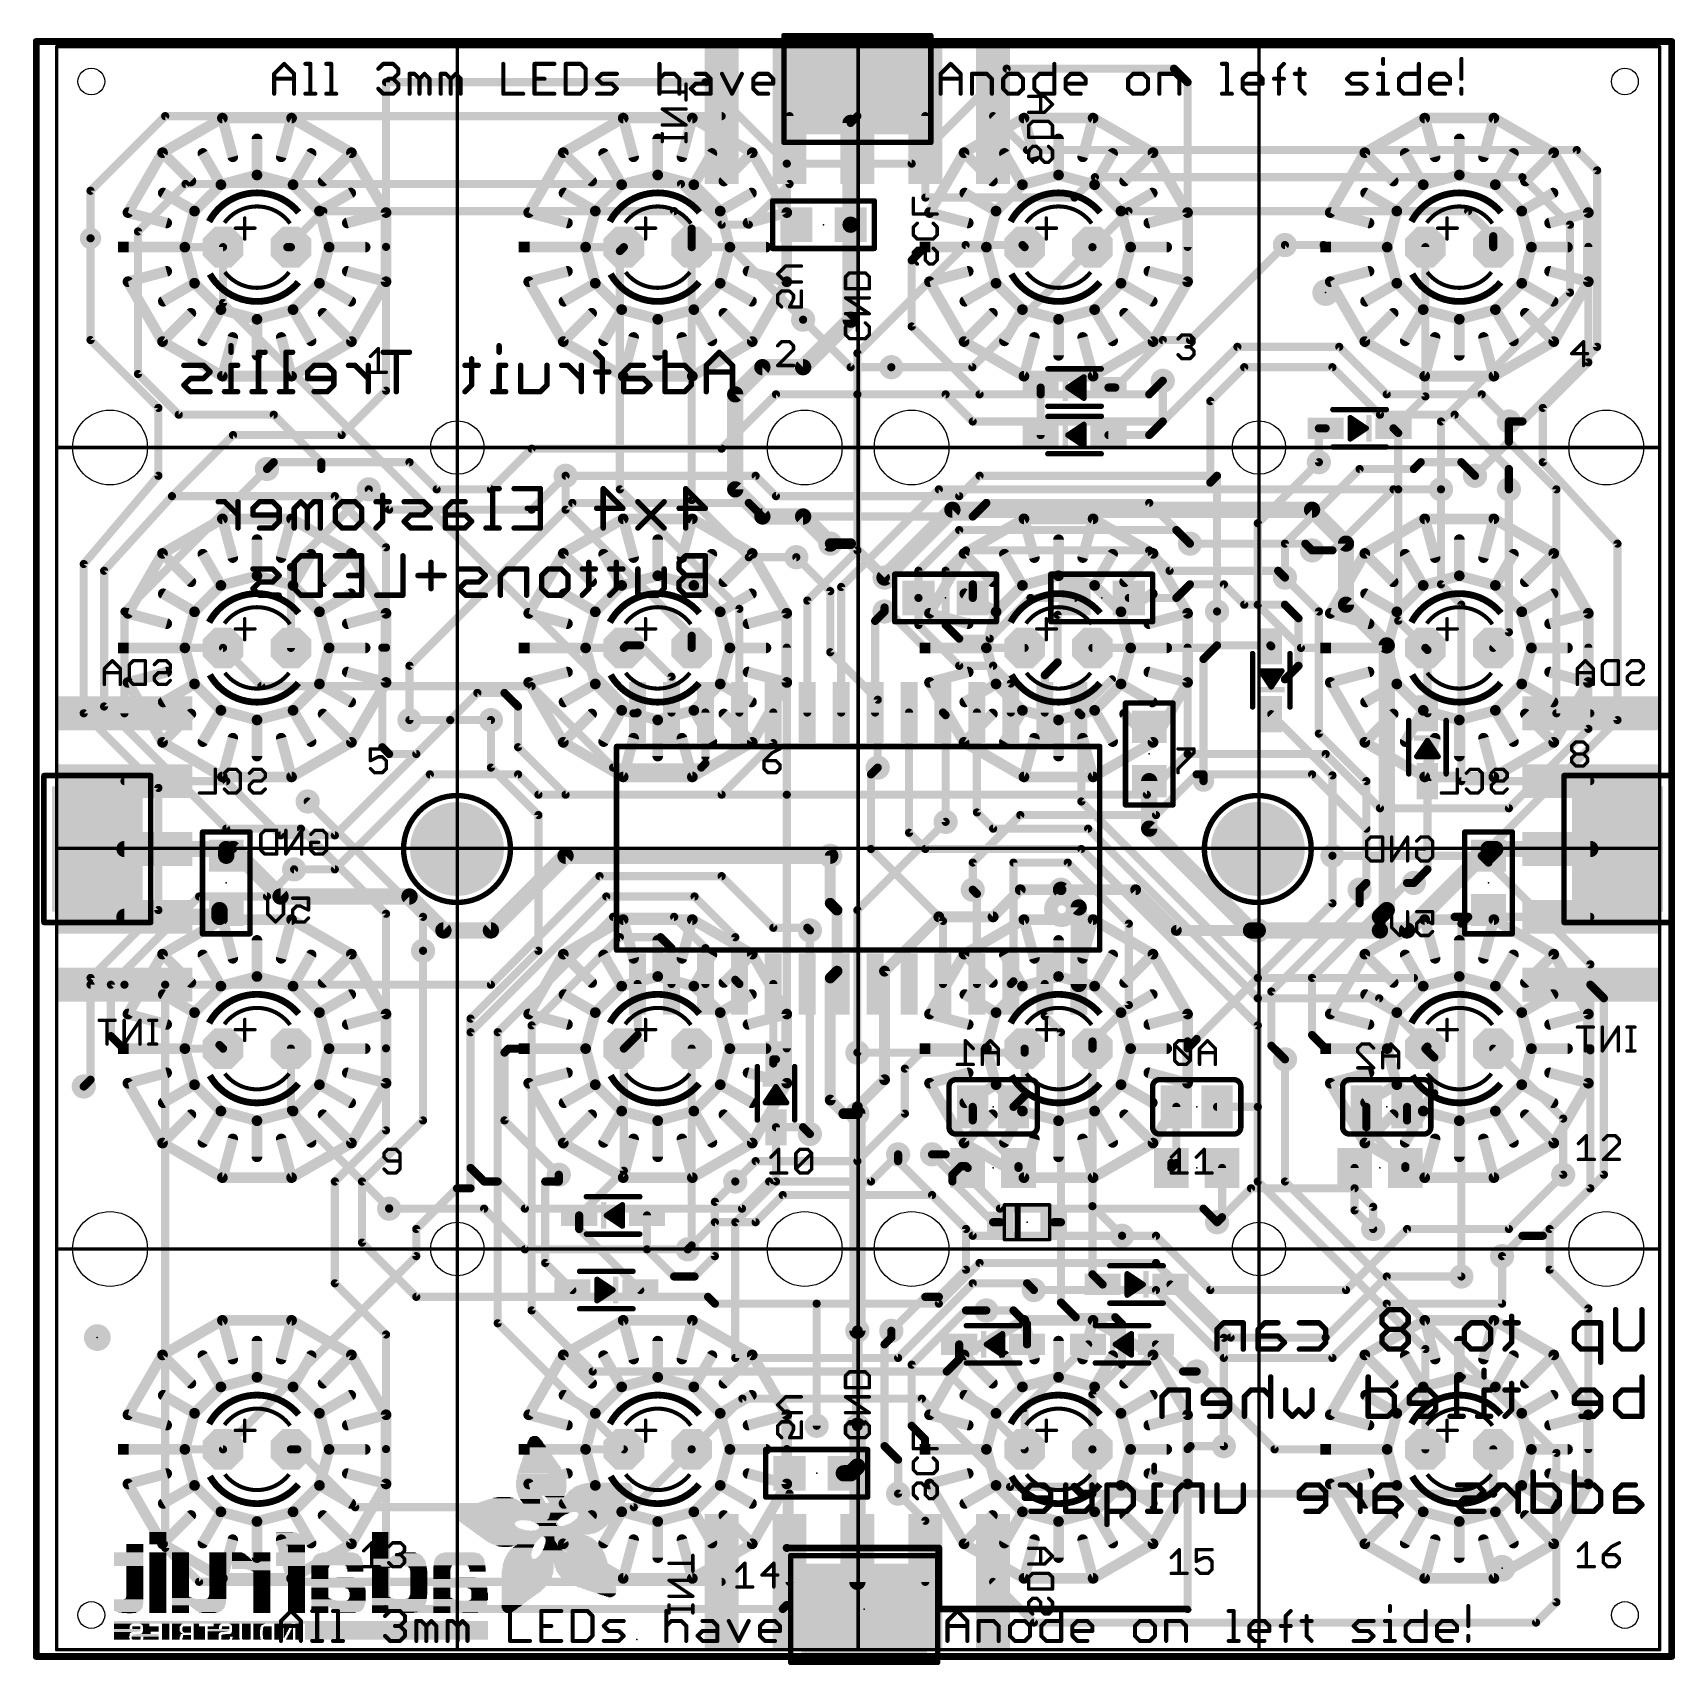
# Model space of a CAD drawing. Extents: x -30.9 to 30.6, y -30.5 to 30.5.
import ezdxf

# ---------------------------------------------------------------- set-up
doc = ezdxf.new("R2010")
doc.units = 0
for name, color, linetype in [('1', 12, 'CONTINUOUS'), ('16', 132, 'CONTINUOUS'), ('17', 110, 'CONTINUOUS'), ('18', 110, 'CONTINUOUS'), ('20', 53, 'CONTINUOUS'), ('21', 40, 'CONTINUOUS'), ('22', 6, 'CONTINUOUS'), ('23', 40, 'CONTINUOUS'), ('24', 6, 'CONTINUOUS'), ('49', 253, 'CONTINUOUS')]:
    doc.layers.add(name, color=color, linetype=linetype)

# ---------------------------------------------------------------- blocks, each defined once
blk = doc.blocks.new('RECT')
blk.add_solid([(-0.5, -0.5), (0.5, -0.5), (-0.5, 0.5), (0.5, 0.5)])
blk = doc.blocks.new('PIE')
at = {"const_width": 0.5}
blk.add_lwpolyline([(0, -0.25, 1), (0, 0.25, 1), (0, -0.25)], format="xyb", dxfattribs=at)
blk = doc.blocks.new('OCTAGONP')
at = {"const_width": 0.5}
blk.add_lwpolyline([(-0.25, -0.1036), (-0.25, 0.1036), (-0.1036, 0.25), (0.1036, 0.25), (0.25, 0.1036), (0.25, -0.1036), (0.1036, -0.25), (-0.1036, -0.25), (-0.25, -0.1036), (-0.25, 0.1036)], dxfattribs=at)
blk = doc.blocks.new('ROUNDP')
at = {"const_width": 0.5}
blk.add_lwpolyline([(0, -0.25, 1), (0, 0.25, 1), (0, -0.25)], format="xyb", dxfattribs=at)
blk = doc.blocks.new('ROUNDV')
at = {"const_width": 0.5}
blk.add_lwpolyline([(0, -0.25, 1), (0, 0.25, 1), (0, -0.25)], format="xyb", dxfattribs=at)

msp = doc.modelspace()

# ---------------------------------------------------------------- linework, layer by layer
at = {"layer": '1'}
for points, const_width in [([(5.588, 29.21), (2.032, 25.654)], 0.3048), ([(11.85, 29.21), (5.588, 29.21)], 0.3048), ([(12.358, 28.702), (11.85, 29.21)], 0.3048), ([(-17.642, 22.538), (-17.642, 28.702)], 0.3048), ([(-17.642, 28.702), (-5.69, 28.702)], 0.3048), ([(-5.69, 28.702), (-2.642, 25.654)], 0.3048), ([(12.358, 22.538), (12.358, 28.702)], 0.3048), ([(-23.7661, 27.3576), (-26.0075, 26.0635)], 0.4), ([(-23.3779, 25.9087), (-23.7661, 27.3576)], 0.4), ([(-21.1779, 27.3576), (-23.7661, 27.3576)], 0.4), ([(-21.5661, 25.9087), (-21.1779, 27.3576)], 0.4), ([(-18.9365, 26.0635), (-21.1779, 27.3576)], 0.4), ([(-8.7661, 27.3576), (-11.0075, 26.0635)], 0.4), ([(-8.3779, 25.9087), (-8.7661, 27.3576)], 0.4), ([(-6.1779, 27.3576), (-8.7661, 27.3576)], 0.4), ([(-6.5661, 25.9087), (-6.1779, 27.3576)], 0.4), ([(-3.9365, 26.0635), (-6.1779, 27.3576)], 0.4), ([(6.2339, 27.3576), (3.9925, 26.0635)], 0.4), ([(6.6221, 25.9087), (6.2339, 27.3576)], 0.4), ([(8.8221, 27.3576), (6.2339, 27.3576)], 0.4), ([(8.4339, 25.9087), (8.8221, 27.3576)], 0.4), ([(11.0635, 26.0635), (8.8221, 27.3576)], 0.4), ([(21.2339, 27.3576), (18.9925, 26.0635)], 0.4), ([(21.6221, 25.9087), (21.2339, 27.3576)], 0.4), ([(23.8221, 27.3576), (21.2339, 27.3576)], 0.4), ([(23.4339, 25.9087), (23.8221, 27.3576)], 0.4), ([(26.0635, 26.0635), (23.8221, 27.3576)], 0.4), ([(-22.472, 25.228), (-22.472, 26.578)], 0.4), ([(-7.472, 25.228), (-7.472, 26.578)], 0.4), ([(7.528, 25.228), (7.528, 26.578)], 0.4), ([(22.528, 25.228), (22.528, 26.578)], 0.4), ([(-26.0075, 26.0635), (-27.3016, 23.8221)], 0.4), ([(-24.9469, 25.0029), (-26.0075, 26.0635)], 0.4), ([(-23.822, 24.8663), (-24.497, 26.0354)], 0.4), ([(-21.122, 24.8663), (-20.447, 26.0354)], 0.4), ([(-19.9971, 25.0029), (-18.9365, 26.0635)], 0.4), ([(-17.6424, 23.8221), (-18.9365, 26.0635)], 0.4), ([(-11.0075, 26.0635), (-12.3016, 23.8221)], 0.4), ([(-9.9469, 25.0029), (-11.0075, 26.0635)], 0.4), ([(-8.822, 24.8663), (-9.497, 26.0354)], 0.4), ([(-6.122, 24.8663), (-5.447, 26.0354)], 0.4), ([(-4.9971, 25.0029), (-3.9365, 26.0635)], 0.4), ([(-2.6424, 23.8221), (-3.9365, 26.0635)], 0.4), ([(3.9925, 26.0635), (2.6984, 23.8221)], 0.4), ([(5.0531, 25.0029), (3.9925, 26.0635)], 0.4), ([(6.178, 24.8663), (5.503, 26.0354)], 0.4), ([(8.878, 24.8663), (9.553, 26.0354)], 0.4), ([(10.0029, 25.0029), (11.0635, 26.0635)], 0.4), ([(12.3576, 23.8221), (11.0635, 26.0635)], 0.4), ([(18.9925, 26.0635), (17.6984, 23.8221)], 0.4), ([(20.0531, 25.0029), (18.9925, 26.0635)], 0.4), ([(21.178, 24.8663), (20.503, 26.0354)], 0.4), ([(23.878, 24.8663), (24.553, 26.0354)], 0.4), ([(25.0029, 25.0029), (26.0635, 26.0635)], 0.4), ([(27.3576, 23.8221), (26.0635, 26.0635)], 0.4), ([(-22.472, 25.228), (-23.822, 24.8663)], 0.4), ([(-21.122, 24.8663), (-22.472, 25.228)], 0.4), ([(-7.472, 25.228), (-8.822, 24.8663)], 0.4), ([(-6.122, 24.8663), (-7.472, 25.228)], 0.4), ([(2.032, 25.654), (-2.642, 25.654)], 0.3048), ([(-2.642, 25.654), (-2.642, 22.538)], 0.3048), ([(7.528, 25.228), (6.178, 24.8663)], 0.4), ([(8.878, 24.8663), (7.528, 25.228)], 0.4), ([(22.528, 25.228), (21.178, 24.8663)], 0.4), ([(23.878, 24.8663), (22.528, 25.228)], 0.4), ([(-24.8103, 23.878), (-25.9794, 24.553)], 0.4), ([(-23.822, 24.8663), (-24.8103, 23.878)], 0.4), ([(-20.1337, 23.878), (-21.122, 24.8663)], 0.4), ([(-20.1337, 23.878), (-18.9646, 24.553)], 0.4), ([(-9.8103, 23.878), (-10.9794, 24.553)], 0.4), ([(-8.822, 24.8663), (-9.8103, 23.878)], 0.4), ([(-5.1337, 23.878), (-6.122, 24.8663)], 0.4), ([(-5.1337, 23.878), (-3.9646, 24.553)], 0.4), ([(5.1897, 23.878), (4.0206, 24.553)], 0.4), ([(6.178, 24.8663), (5.1897, 23.878)], 0.4), ([(9.8663, 23.878), (8.878, 24.8663)], 0.4), ([(9.8663, 23.878), (11.0354, 24.553)], 0.4), ([(20.1897, 23.878), (19.0206, 24.553)], 0.4), ([(21.178, 24.8663), (20.1897, 23.878)], 0.4), ([(24.8663, 23.878), (23.878, 24.8663)], 0.4), ([(24.8663, 23.878), (26.0354, 24.553)], 0.4), ([(-25.8527, 23.4339), (-27.3016, 23.8221)], 0.4), ([(-24.8103, 23.878), (-25.172, 22.528)], 0.4), ([(-19.772, 22.528), (-20.1337, 23.878)], 0.4), ([(-19.0913, 23.4339), (-17.6424, 23.8221)], 0.4), ([(-17.6424, 21.2339), (-17.6424, 23.8221)], 0.4), ([(-10.8527, 23.4339), (-12.3016, 23.8221)], 0.4), ([(-9.8103, 23.878), (-10.172, 22.528)], 0.4), ([(-4.772, 22.528), (-5.1337, 23.878)], 0.4), ([(-4.0913, 23.4339), (-2.6424, 23.8221)], 0.4), ([(-2.6424, 21.2339), (-2.6424, 23.8221)], 0.4), ([(4.1473, 23.4339), (2.6984, 23.8221)], 0.4), ([(5.1897, 23.878), (4.828, 22.528)], 0.4), ([(10.228, 22.528), (9.8663, 23.878)], 0.4), ([(10.9087, 23.4339), (12.3576, 23.8221)], 0.4), ([(12.3576, 21.2339), (12.3576, 23.8221)], 0.4), ([(19.1473, 23.4339), (17.6984, 23.8221)], 0.4), ([(20.1897, 23.878), (19.828, 22.528)], 0.4), ([(25.228, 22.528), (24.8663, 23.878)], 0.4), ([(25.9087, 23.4339), (27.3576, 23.8221)], 0.4), ([(27.3576, 21.2339), (27.3576, 23.8221)], 0.4), ([(-28.702, 19.05), (-28.702, 22.86)], 0.3048), ([(16.002, 22.606), (17.45, 22.606)], 0.3048), ([(17.45, 22.606), (17.528, 22.528)], 0.3048), ([(-27.472, 22.528), (-23.742, 22.528)], 0.3048), ([(-25.172, 22.528), (-27.422, 22.528)], 0.4), ([(-25.172, 22.528), (-24.8103, 21.178)], 0.4), ([(-20.1337, 21.178), (-19.772, 22.528)], 0.4), ([(-19.772, 22.528), (-18.422, 22.528)], 0.4), ([(-17.642, 22.538), (-17.642, 17.156)], 0.3048), ([(-12.472, 22.528), (-8.742, 22.528)], 0.3048), ([(-10.172, 22.528), (-12.422, 22.528)], 0.4), ([(-10.172, 22.528), (-9.8103, 21.178)], 0.4), ([(-5.1337, 21.178), (-4.772, 22.528)], 0.4), ([(-4.772, 22.528), (-3.422, 22.528)], 0.4), ([(2.528, 22.528), (2.032, 22.032)], 0.3048), ([(2.032, 22.032), (2.032, 19.558)], 0.3048), ([(4.828, 22.528), (2.578, 22.528)], 0.4), ([(4.828, 22.528), (5.1897, 21.178)], 0.4), ([(9.8663, 21.178), (10.228, 22.528)], 0.4), ([(10.228, 22.528), (11.578, 22.528)], 0.4), ([(19.828, 22.528), (17.578, 22.528)], 0.4), ([(19.828, 22.528), (20.1897, 21.178)], 0.4), ([(24.8663, 21.178), (25.228, 22.528)], 0.4), ([(25.228, 22.528), (26.578, 22.528)], 0.4), ([(27.358, 18.214), (27.358, 22.538)], 0.3048), ([(-25.8527, 21.6221), (-27.3016, 21.2339)], 0.4), ([(-19.0913, 21.6221), (-17.6424, 21.2339)], 0.4), ([(-10.8527, 21.6221), (-12.3016, 21.2339)], 0.4), ([(-4.0913, 21.6221), (-2.6424, 21.2339)], 0.4), ([(4.1473, 21.6221), (2.6984, 21.2339)], 0.4), ([(10.9087, 21.6221), (12.3576, 21.2339)], 0.4), ([(19.1473, 21.6221), (17.6984, 21.2339)], 0.4), ([(25.9087, 21.6221), (27.3576, 21.2339)], 0.4), ([(-27.3016, 21.2339), (-26.0075, 18.9925)], 0.4), ([(-24.8103, 21.178), (-25.9794, 20.503)], 0.4), ([(-24.8103, 21.178), (-23.822, 20.1897)], 0.4), ([(-21.122, 20.1897), (-20.1337, 21.178)], 0.4), ([(-20.1337, 21.178), (-18.9646, 20.503)], 0.4), ([(-18.9365, 18.9925), (-17.6424, 21.2339)], 0.4), ([(-12.3016, 21.2339), (-11.0075, 18.9925)], 0.4), ([(-9.8103, 21.178), (-10.9794, 20.503)], 0.4), ([(-9.8103, 21.178), (-8.822, 20.1897)], 0.4), ([(-6.122, 20.1897), (-5.1337, 21.178)], 0.4), ([(-5.1337, 21.178), (-3.9646, 20.503)], 0.4), ([(-3.9365, 18.9925), (-2.6424, 21.2339)], 0.4), ([(2.6984, 21.2339), (3.9925, 18.9925)], 0.4), ([(5.1897, 21.178), (4.0206, 20.503)], 0.4), ([(5.1897, 21.178), (6.178, 20.1897)], 0.4), ([(8.878, 20.1897), (9.8663, 21.178)], 0.4), ([(9.8663, 21.178), (11.0354, 20.503)], 0.4), ([(11.0635, 18.9925), (12.3576, 21.2339)], 0.4), ([(17.6984, 21.2339), (18.9925, 18.9925)], 0.4), ([(20.1897, 21.178), (19.0206, 20.503)], 0.4), ([(20.1897, 21.178), (21.178, 20.1897)], 0.4), ([(23.878, 20.1897), (24.8663, 21.178)], 0.4), ([(24.8663, 21.178), (26.0354, 20.503)], 0.4), ([(26.0635, 18.9925), (27.3576, 21.2339)], 0.4), ([(-23.822, 20.1897), (-24.497, 19.0206)], 0.4), ([(-23.822, 20.1897), (-22.472, 19.828)], 0.4), ([(-22.472, 19.828), (-21.122, 20.1897)], 0.4), ([(-21.122, 20.1897), (-20.447, 19.0206)], 0.4), ([(-8.822, 20.1897), (-9.497, 19.0206)], 0.4), ([(-8.822, 20.1897), (-7.472, 19.828)], 0.4), ([(-7.472, 19.828), (-6.122, 20.1897)], 0.4), ([(-6.122, 20.1897), (-5.447, 19.0206)], 0.4), ([(6.178, 20.1897), (5.503, 19.0206)], 0.4), ([(6.178, 20.1897), (7.528, 19.828)], 0.4), ([(7.528, 19.828), (8.878, 20.1897)], 0.4), ([(8.878, 20.1897), (9.553, 19.0206)], 0.4), ([(21.178, 20.1897), (20.503, 19.0206)], 0.4), ([(21.178, 20.1897), (22.528, 19.828)], 0.4), ([(22.528, 19.828), (23.878, 20.1897)], 0.4), ([(23.878, 20.1897), (24.553, 19.0206)], 0.4), ([(-24.9469, 20.0531), (-26.0075, 18.9925)], 0.4), ([(-22.472, 19.828), (-22.472, 18.478)], 0.4), ([(-19.9971, 20.0531), (-18.9365, 18.9925)], 0.4), ([(-9.9469, 20.0531), (-11.0075, 18.9925)], 0.4), ([(-7.472, 19.828), (-7.472, 18.478)], 0.4), ([(-4.9971, 20.0531), (-3.9365, 18.9925)], 0.4), ([(-2.032, 19.812), (-0.254, 18.034)], 0.3048), ([(2.032, 19.558), (4.572, 17.018)], 0.3048), ([(5.0531, 20.0531), (3.9925, 18.9925)], 0.4), ([(7.528, 19.828), (7.528, 18.478)], 0.4), ([(10.0029, 20.0531), (11.0635, 18.9925)], 0.4), ([(20.0531, 20.0531), (18.9925, 18.9925)], 0.4), ([(22.528, 19.828), (22.528, 18.478)], 0.4), ([(25.0029, 20.0531), (26.0635, 18.9925)], 0.4), ([(-26.162, 16.51), (-28.702, 19.05)], 0.3048), ([(-26.0075, 18.9925), (-23.7661, 17.6984)], 0.4), ([(-23.3779, 19.1473), (-23.7661, 17.6984)], 0.4), ([(-21.5661, 19.1473), (-21.1779, 17.6984)], 0.4), ([(-21.1779, 17.6984), (-18.9365, 18.9925)], 0.4), ([(-11.0075, 18.9925), (-8.7661, 17.6984)], 0.4), ([(-8.3779, 19.1473), (-8.7661, 17.6984)], 0.4), ([(-6.5661, 19.1473), (-6.1779, 17.6984)], 0.4), ([(-6.1779, 17.6984), (-3.9365, 18.9925)], 0.4), ([(3.9925, 18.9925), (6.2339, 17.6984)], 0.4), ([(6.6221, 19.1473), (6.2339, 17.6984)], 0.4), ([(8.4339, 19.1473), (8.8221, 17.6984)], 0.4), ([(8.8221, 17.6984), (11.0635, 18.9925)], 0.4), ([(18.9925, 18.9925), (21.2339, 17.6984)], 0.4), ([(21.6221, 19.1473), (21.2339, 17.6984)], 0.4), ([(23.4339, 19.1473), (23.8221, 17.6984)], 0.4), ([(23.8221, 17.6984), (26.0635, 18.9925)], 0.4), ([(11.43, 16.002), (14.224, 18.796)], 0.3048), ([(14.224, 18.796), (18.034, 18.796)], 0.3048), ([(18.034, 18.796), (19.812, 17.018)], 0.3048), ([(-23.7661, 17.6984), (-21.1779, 17.6984)], 0.4), ([(-8.7661, 17.6984), (-6.1779, 17.6984)], 0.4), ([(-0.254, 18.034), (1.27, 18.034)], 0.3048), ([(6.2339, 17.6984), (8.8221, 17.6984)], 0.4), ([(13.208, 16.764), (14.478, 18.034)], 0.3048), ([(14.478, 18.034), (17.78, 18.034)], 0.3048), ([(17.78, 18.034), (19.558, 16.256)], 0.3048), ([(21.2339, 17.6984), (23.8221, 17.6984)], 0.4), ([(25.654, 16.51), (27.358, 18.214)], 0.3048), ([(-17.642, 17.156), (-19.304, 15.494)], 0.3048), ([(10.922, 17.018), (11.43, 17.526)], 0.3048), ([(-26.162, 13.97), (-26.162, 16.51)], 0.3048), ([(-5.08, 14.986), (-3.048, 17.018)], 0.3048), ([(-3.048, 17.018), (3.302, 17.018)], 0.3048), ([(3.302, 17.018), (4.318, 16.002)], 0.3048), ([(4.572, 17.018), (10.922, 17.018)], 0.3048), ([(13.208, 13.716), (13.208, 16.764)], 0.3048), ([(19.812, 17.018), (23.368, 17.018)], 0.3048), ([(23.368, 17.018), (24.384, 16.002)], 0.3048), ([(25.654, 14.478), (25.654, 16.51)], 0.3048), ([(4.318, 16.002), (11.43, 16.002)], 0.3048), ([(19.558, 16.256), (22.352, 16.256)], 0.3048), ([(22.352, 16.256), (24.384, 14.224)], 0.3048), ([(-23.368, 15.494), (-25.654, 13.208)], 0.3048), ([(-19.304, 15.494), (-23.368, 15.494)], 0.3048), ([(-13.716, 13.462), (-12.192, 14.986)], 0.3048), ([(-12.192, 14.986), (-5.08, 14.986)], 0.3048), ([(-22.098, 14.224), (-21.844, 14.478)], 0.3048), ([(-21.844, 14.478), (-16.764, 14.478)], 0.3048), ([(-16.764, 14.478), (-15.748, 13.462)], 0.3048), ([(17.272, 14.478), (14.986, 12.192)], 0.3048), ([(16.002, 11.43), (18.796, 14.224)], 0.3048), ([(18.796, 14.224), (20.828, 14.224)], 0.3048), ([(20.828, 14.224), (21.082, 14.478)], 0.3048), ([(21.082, 14.478), (22.606, 14.478)], 0.3048), ([(22.606, 14.478), (23.114, 13.97)], 0.3048), ([(24.384, 14.224), (24.384, 13.462)], 0.3048), ([(28.448, 11.43), (25.654, 14.478)], 0.3048), ([(-28.956, 10.668), (-26.162, 13.97)], 0.3048), ([(-18.288, 13.462), (-17.526, 12.7)], 0.3048), ([(-15.748, 13.462), (-13.716, 13.462)], 0.3048), ([(-12.192, 12.7), (-10.922, 13.97)], 0.3048), ([(-10.922, 13.97), (-3.81, 13.97)], 0.3048), ([(-3.81, 13.97), (-3.048, 13.208)], 0.3048), ([(3.81, 13.208), (4.572, 13.97)], 0.3048), ([(4.572, 13.97), (13.462, 13.97)], 0.3048), ([(13.462, 13.97), (13.208, 13.716)], 0.3048), ([(13.462, 8.89), (13.462, 13.97)], 0.3048), ([(17.78, 11.176), (20.066, 13.462)], 0.3048), ([(20.066, 13.462), (21.844, 13.462)], 0.3048), ([(-25.654, 13.208), (-28.194, 10.414)], 0.3048), ([(-19.558, 13.208), (-25.654, 13.208)], 0.3048), ([(-17.642, 11.292), (-19.558, 13.208)], 0.3048), ([(-16.764, 6.858), (-10.668, 12.954)], 0.3048), ([(-10.668, 12.954), (-4.064, 12.954)], 0.3048), ([(-4.064, 12.954), (-3.556, 12.446)], 0.3048), ([(-3.048, 13.208), (3.81, 13.208)], 0.3048), ([(4.318, 12.446), (4.826, 12.954)], 0.3048), ([(4.826, 12.954), (10.922, 12.954)], 0.3048), ([(10.922, 12.954), (12.446, 11.43)], 0.3048), ([(-23.7661, 12.3576), (-26.0075, 11.0635)], 0.4), ([(-23.3779, 10.9087), (-23.7661, 12.3576)], 0.4), ([(-21.1779, 12.3576), (-23.7661, 12.3576)], 0.4), ([(-21.5661, 10.9087), (-21.1779, 12.3576)], 0.4), ([(-18.9365, 11.0635), (-21.1779, 12.3576)], 0.4), ([(-17.526, 12.7), (-12.192, 12.7)], 0.3048), ([(-8.7661, 12.3576), (-11.0075, 11.0635)], 0.4), ([(-8.3779, 10.9087), (-8.7661, 12.3576)], 0.4), ([(-6.1779, 12.3576), (-8.7661, 12.3576)], 0.4), ([(-6.5661, 10.9087), (-6.1779, 12.3576)], 0.4), ([(-3.9365, 11.0635), (-6.1779, 12.3576)], 0.4), ([(-3.556, 12.446), (4.318, 12.446)], 0.3048), ([(6.2339, 12.3576), (3.9925, 11.0635)], 0.4), ([(6.6221, 10.9087), (6.2339, 12.3576)], 0.4), ([(8.8221, 12.3576), (6.2339, 12.3576)], 0.4), ([(8.4339, 10.9087), (8.8221, 12.3576)], 0.4), ([(11.0635, 11.0635), (8.8221, 12.3576)], 0.4), ([(14.986, 12.192), (14.986, 9.144)], 0.3048), ([(21.2339, 12.3576), (18.9925, 11.0635)], 0.4), ([(21.6221, 10.9087), (21.2339, 12.3576)], 0.4), ([(23.8221, 12.3576), (21.2339, 12.3576)], 0.4), ([(23.4339, 10.9087), (23.8221, 12.3576)], 0.4), ([(26.0635, 11.0635), (23.8221, 12.3576)], 0.4), ([(-22.472, 10.228), (-22.472, 11.578)], 0.4), ([(-7.472, 10.228), (-7.472, 11.578)], 0.4), ([(7.528, 10.228), (7.528, 11.578)], 0.4), ([(22.528, 10.228), (22.528, 11.578)], 0.4), ([(-26.0075, 11.0635), (-27.3016, 8.8221)], 0.4), ([(-24.9469, 10.0029), (-26.0075, 11.0635)], 0.4), ([(-23.822, 9.8663), (-24.497, 11.0354)], 0.4), ([(-21.122, 9.8663), (-20.447, 11.0354)], 0.4), ([(-19.9971, 10.0029), (-18.9365, 11.0635)], 0.4), ([(-17.6424, 8.8221), (-18.9365, 11.0635)], 0.4), ([(-17.642, 7.538), (-17.642, 11.292)], 0.3048), ([(-11.0075, 11.0635), (-12.3016, 8.8221)], 0.4), ([(-9.9469, 10.0029), (-11.0075, 11.0635)], 0.4), ([(-8.822, 9.8663), (-9.497, 11.0354)], 0.4), ([(-6.122, 9.8663), (-5.447, 11.0354)], 0.4), ([(-4.9971, 10.0029), (-3.9365, 11.0635)], 0.4), ([(-2.6424, 8.8221), (-3.9365, 11.0635)], 0.4), ([(-1.016, 9.652), (-2.286, 10.922)], 0.3048), ([(-0.254, 11.43), (-1.016, 11.43)], 0.4064), ([(1.016, 10.16), (-0.254, 11.43)], 0.4064), ([(3.9925, 11.0635), (2.6984, 8.8221)], 0.4), ([(5.0531, 10.0029), (3.9925, 11.0635)], 0.4), ([(6.178, 9.8663), (5.503, 11.0354)], 0.4), ([(8.878, 9.8663), (9.553, 11.0354)], 0.4), ([(10.0029, 10.0029), (11.0635, 11.0635)], 0.4), ([(12.3576, 8.8221), (11.0635, 11.0635)], 0.4), ([(16.002, 10.16), (16.002, 11.43)], 0.3048), ([(17.018, 11.176), (17.78, 11.176)], 0.3048), ([(18.9925, 11.0635), (17.6984, 8.8221)], 0.4), ([(20.0531, 10.0029), (18.9925, 11.0635)], 0.4), ([(21.178, 9.8663), (20.503, 11.0354)], 0.4), ([(23.878, 9.8663), (24.553, 11.0354)], 0.4), ([(25.0029, 10.0029), (26.0635, 11.0635)], 0.4), ([(27.3576, 8.8221), (26.0635, 11.0635)], 0.4), ([(28.448, 11.43), (28.448, 4.826)], 0.3048), ([(-28.956, 5.08), (-28.956, 10.668)], 0.3048), ([(-28.194, 5.334), (-28.194, 10.414)], 0.3048), ([(-23.822, 9.8663), (-24.8103, 8.878)], 0.4), ([(-22.472, 10.228), (-23.822, 9.8663)], 0.4), ([(-21.122, 9.8663), (-22.472, 10.228)], 0.4), ([(-20.1337, 8.878), (-21.122, 9.8663)], 0.4), ([(-8.822, 9.8663), (-9.8103, 8.878)], 0.4), ([(-7.472, 10.228), (-8.822, 9.8663)], 0.4), ([(-6.122, 9.8663), (-7.472, 10.228)], 0.4), ([(-5.1337, 8.878), (-6.122, 9.8663)], 0.4), ([(6.178, 9.8663), (5.1897, 8.878)], 0.4), ([(7.528, 10.228), (6.178, 9.8663)], 0.4), ([(8.878, 9.8663), (7.528, 10.228)], 0.4), ([(9.8663, 8.878), (8.878, 9.8663)], 0.4), ([(21.178, 9.8663), (20.1897, 8.878)], 0.4), ([(22.528, 10.228), (21.178, 9.8663)], 0.4), ([(23.878, 9.8663), (22.528, 10.228)], 0.4), ([(24.8663, 8.878), (23.878, 9.8663)], 0.4), ([(-24.8103, 8.878), (-25.9794, 9.553)], 0.4), ([(-20.1337, 8.878), (-18.9646, 9.553)], 0.4), ([(-9.8103, 8.878), (-10.9794, 9.553)], 0.4), ([(-5.1337, 8.878), (-3.9646, 9.553)], 0.4), ([(-1.016, 7.366), (-1.016, 9.652)], 0.3048), ([(5.1897, 8.878), (4.0206, 9.553)], 0.4), ([(9.8663, 8.878), (11.0354, 9.553)], 0.4), ([(14.986, 9.144), (16.602, 7.528)], 0.3048), ([(20.1897, 8.878), (19.0206, 9.553)], 0.4), ([(24.8663, 8.878), (26.0354, 9.553)], 0.4), ([(-25.8527, 8.4339), (-27.3016, 8.8221)], 0.4), ([(-24.8103, 8.878), (-25.172, 7.528)], 0.4), ([(-19.772, 7.528), (-20.1337, 8.878)], 0.4), ([(-19.0913, 8.4339), (-17.6424, 8.8221)], 0.4), ([(-17.6424, 6.2339), (-17.6424, 8.8221)], 0.4), ([(-10.8527, 8.4339), (-12.3016, 8.8221)], 0.4), ([(-9.8103, 8.878), (-10.172, 7.528)], 0.4), ([(-4.772, 7.528), (-5.1337, 8.878)], 0.4), ([(-4.0913, 8.4339), (-2.6424, 8.8221)], 0.4), ([(-2.6424, 6.2339), (-2.6424, 8.8221)], 0.4), ([(1.016, 8.89), (1.016, 9.04)], 0.3048), ([(1.016, 9.04), (2.528, 7.528)], 0.3048), ([(4.1473, 8.4339), (2.6984, 8.8221)], 0.4), ([(5.1897, 8.878), (4.828, 7.528)], 0.4), ([(10.228, 7.528), (9.8663, 8.878)], 0.4), ([(10.9087, 8.4339), (12.3576, 8.8221)], 0.4), ([(12.3576, 6.2339), (12.3576, 8.8221)], 0.4), ([(19.1473, 8.4339), (17.6984, 8.8221)], 0.4), ([(20.1897, 8.878), (19.828, 7.528)], 0.4), ([(25.228, 7.528), (24.8663, 8.878)], 0.4), ([(25.9087, 8.4339), (27.3576, 8.8221)], 0.4), ([(27.3576, 6.2339), (27.3576, 8.8221)], 0.4), ([(-27.472, 7.528), (-23.742, 7.528)], 0.3048), ([(-25.172, 7.528), (-27.422, 7.528)], 0.4), ([(-25.172, 7.528), (-24.8103, 6.178)], 0.4), ([(-20.1337, 6.178), (-19.772, 7.528)], 0.4), ([(-19.772, 7.528), (-18.422, 7.528)], 0.4), ([(-17.78, 7.538), (-17.642, 7.538)], 0.3048), ([(-17.78, 7.538), (-17.78, 3.81)], 0.3048), ([(-12.472, 7.528), (-8.742, 7.528)], 0.3048), ([(-10.172, 7.528), (-12.422, 7.528)], 0.4), ([(-10.172, 7.528), (-9.8103, 6.178)], 0.4), ([(-5.1337, 6.178), (-4.772, 7.528)], 0.4), ([(-4.772, 7.528), (-3.422, 7.528)], 0.4), ([(-2.642, 7.538), (-2.642, 2.032)], 0.3048), ([(0.762, 5.588), (-1.016, 7.366)], 0.3048), ([(2.528, 7.528), (6.258, 7.528)], 0.3048), ([(4.828, 7.528), (2.578, 7.528)], 0.4), ([(4.828, 7.528), (5.1897, 6.178)], 0.4), ([(9.8663, 6.178), (10.228, 7.528)], 0.4), ([(10.228, 7.528), (11.578, 7.528)], 0.4), ([(12.358, 7.538), (12.358, 3.556)], 0.3048), ([(16.602, 7.528), (17.528, 7.528)], 0.3048), ([(19.828, 7.528), (17.578, 7.528)], 0.4), ([(19.828, 7.528), (20.1897, 6.178)], 0.4), ([(24.8663, 6.178), (25.228, 7.528)], 0.4), ([(25.228, 7.528), (26.578, 7.528)], 0.4), ([(27.358, 7.538), (27.358, 4.498)], 0.3048), ([(-25.8527, 6.6221), (-27.3016, 6.2339)], 0.4), ([(-19.0913, 6.6221), (-17.6424, 6.2339)], 0.4), ([(-16.764, 4.826), (-16.764, 6.858)], 0.3048), ([(-10.8527, 6.6221), (-12.3016, 6.2339)], 0.4), ([(-4.0913, 6.6221), (-2.6424, 6.2339)], 0.4), ([(4.1473, 6.6221), (2.6984, 6.2339)], 0.4), ([(10.9087, 6.6221), (12.3576, 6.2339)], 0.4), ([(19.1473, 6.6221), (17.6984, 6.2339)], 0.4), ([(25.9087, 6.6221), (27.3576, 6.2339)], 0.4), ([(-27.3016, 6.2339), (-26.0075, 3.9925)], 0.4), ([(-24.8103, 6.178), (-25.9794, 5.503)], 0.4), ([(-24.8103, 6.178), (-23.822, 5.1897)], 0.4), ([(-21.122, 5.1897), (-20.1337, 6.178)], 0.4), ([(-20.1337, 6.178), (-18.9646, 5.503)], 0.4), ([(-18.9365, 3.9925), (-17.6424, 6.2339)], 0.4), ([(-12.3016, 6.2339), (-11.0075, 3.9925)], 0.4), ([(-9.8103, 6.178), (-10.9794, 5.503)], 0.4), ([(-9.8103, 6.178), (-8.822, 5.1897)], 0.4), ([(-6.122, 5.1897), (-5.1337, 6.178)], 0.4), ([(-5.1337, 6.178), (-3.9646, 5.503)], 0.4), ([(-3.9365, 3.9925), (-2.6424, 6.2339)], 0.4), ([(2.6984, 6.2339), (3.9925, 3.9925)], 0.4), ([(5.1897, 6.178), (4.0206, 5.503)], 0.4), ([(5.1897, 6.178), (6.178, 5.1897)], 0.4), ([(8.878, 5.1897), (9.8663, 6.178)], 0.4), ([(9.8663, 6.178), (11.0354, 5.503)], 0.4), ([(11.0635, 3.9925), (12.3576, 6.2339)], 0.4), ([(17.6984, 6.2339), (18.9925, 3.9925)], 0.4), ([(20.1897, 6.178), (19.0206, 5.503)], 0.4), ([(20.1897, 6.178), (21.178, 5.1897)], 0.4), ([(23.878, 5.1897), (24.8663, 6.178)], 0.4), ([(24.8663, 6.178), (26.0354, 5.503)], 0.4), ([(26.0635, 3.9925), (27.3576, 6.2339)], 0.4), ([(-16.51, 3.556), (-14.224, 5.842)], 0.3048), ([(-14.224, 5.842), (-13.208, 5.842)], 0.3048), ([(-13.208, 5.842), (-12.7, 5.334)], 0.3048), ([(0.762, 3.048), (0.762, 5.588)], 0.3048), ([(-26.162, 2.286), (-28.956, 5.08)], 0.3048), ([(-23.622, 0.762), (-28.194, 5.334)], 0.3048), ([(-24.9469, 5.0531), (-26.0075, 3.9925)], 0.4), ([(-23.822, 5.1897), (-24.497, 4.0206)], 0.4), ([(-23.822, 5.1897), (-22.472, 4.828)], 0.4), ([(-22.472, 4.828), (-21.122, 5.1897)], 0.4), ([(-22.472, 4.828), (-22.472, 3.478)], 0.4), ([(-21.122, 5.1897), (-20.447, 4.0206)], 0.4), ([(-19.9971, 5.0531), (-18.9365, 3.9925)], 0.4), ([(-13.716, 4.826), (-13.716, 3.048)], 0.3048), ([(-12.7, 5.334), (-12.7, 3.81)], 0.3048), ([(-9.9469, 5.0531), (-11.0075, 3.9925)], 0.4), ([(-8.822, 5.1897), (-9.497, 4.0206)], 0.4), ([(-8.822, 5.1897), (-7.472, 4.828)], 0.4), ([(-7.472, 4.828), (-6.122, 5.1897)], 0.4), ([(-7.472, 4.828), (-7.472, 3.478)], 0.4), ([(-6.122, 5.1897), (-5.447, 4.0206)], 0.4), ([(-4.9971, 5.0531), (-3.9365, 3.9925)], 0.4), ([(5.0531, 5.0531), (3.9925, 3.9925)], 0.4), ([(6.178, 5.1897), (5.503, 4.0206)], 0.4), ([(6.178, 5.1897), (7.528, 4.828)], 0.4), ([(7.528, 4.828), (8.878, 5.1897)], 0.4), ([(7.528, 4.828), (7.528, 3.478)], 0.4), ([(8.878, 5.1897), (9.553, 4.0206)], 0.4), ([(10.0029, 5.0531), (11.0635, 3.9925)], 0.4), ([(20.0531, 5.0531), (18.9925, 3.9925)], 0.4), ([(21.178, 5.1897), (20.503, 4.0206)], 0.4), ([(21.178, 5.1897), (22.528, 4.828)], 0.4), ([(22.528, 4.828), (23.878, 5.1897)], 0.4), ([(22.528, 4.828), (22.528, 3.478)], 0.4), ([(28.448, 4.826), (23.622, 0)], 0.3048), ([(23.878, 5.1897), (24.553, 4.0206)], 0.4), ([(25.0029, 5.0531), (26.0635, 3.9925)], 0.4), ([(-23.3779, 4.1473), (-23.7661, 2.6984)], 0.4), ([(-21.5661, 4.1473), (-21.1779, 2.6984)], 0.4), ([(-8.3779, 4.1473), (-8.7661, 2.6984)], 0.4), ([(-6.5661, 4.1473), (-6.1779, 2.6984)], 0.4), ([(6.6221, 4.1473), (6.2339, 2.6984)], 0.4), ([(8.4339, 4.1473), (8.8221, 2.6984)], 0.4), ([(21.6221, 4.1473), (21.2339, 2.6984)], 0.4), ([(23.4339, 4.1473), (23.8221, 2.6984)], 0.4), ([(27.358, 4.498), (24.384, 1.524)], 0.3048), ([(-26.0075, 3.9925), (-23.7661, 2.6984)], 0.4), ([(-21.1779, 2.6984), (-18.9365, 3.9925)], 0.4), ([(-17.526, 3.556), (-17.78, 3.81)], 0.3048), ([(-17.526, 3.556), (-16.51, 3.556)], 0.3048), ([(-12.7, 3.81), (-10.922, 2.032)], 0.3048), ([(-11.0075, 3.9925), (-8.7661, 2.6984)], 0.4), ([(-6.1779, 2.6984), (-3.9365, 3.9925)], 0.4), ([(3.9925, 3.9925), (6.2339, 2.6984)], 0.4), ([(8.8221, 2.6984), (11.0635, 3.9925)], 0.4), ([(12.358, 3.556), (10.834, 2.032)], 0.3048), ([(17.526, 3.556), (12.358, 3.556)], 0.3048), ([(19.558, 1.524), (17.526, 3.556)], 0.3048), ([(18.9925, 3.9925), (21.2339, 2.6984)], 0.4), ([(23.8221, 2.6984), (26.0635, 3.9925)], 0.4), ([(-13.716, 3.048), (-11.938, 1.27)], 0.3048), ([(-23.7661, 2.6984), (-21.1779, 2.6984)], 0.4), ([(-8.7661, 2.6984), (-6.1779, 2.6984)], 0.4), ([(6.2339, 2.6984), (8.8221, 2.6984)], 0.4), ([(11.176, 1.27), (12.7, 2.794)], 0.3048), ([(12.7, 2.794), (12.954, 2.794)], 0.3048), ([(12.954, 2.794), (17.018, 2.794)], 0.3048), ([(12.954, 2.54), (12.954, 2.794)], 0.3048), ([(17.018, 2.794), (19.05, 0.762)], 0.3048), ([(21.2339, 2.6984), (23.8221, 2.6984)], 0.4), ([(-26.162, -2.286), (-26.162, 2.286)], 0.3048), ([(-20.574, 1.778), (-16.256, -2.54)], 0.3048), ([(-10.922, 2.032), (-2.642, 2.032)], 0.3048), ([(-2.642, 2.032), (10.834, 2.032)], 0.3048), ([(-2.642, -7.462), (-2.642, 2.032)], 0.3048), ([(-11.938, 1.27), (-11.938, -3.81)], 0.3048), ([(4.318, -0.508), (6.096, 1.27)], 0.3048), ([(6.096, 1.27), (11.176, 1.27)], 0.3048), ([(24.384, 1.524), (19.558, 1.524)], 0.3048), ([(-23.622, 0.762), (-20.828, 0.762)], 0.3048), ([(-20.828, 0.762), (-17.642, -2.424)], 0.3048), ([(0, -2.286), (3.302, 1.016)], 0.3048), ([(23.622, 0), (23.622, -0.508)], 0.3048), ([(-22.098, -1.778), (-21.082, -0.762)], 0.3048), ([(-1.016, -2.032), (-1.016, -0.254)], 0.4064), ([(4.318, -1.524), (4.318, -0.508)], 0.3048), ([(17.78, -2.032), (17.78, -0.254)], 0.3048), ([(23.368, -0.254), (17.78, -0.254)], 0.3048), ([(23.622, -0.508), (23.368, -0.254)], 0.3048), ([(27.432, -4.318), (23.622, -0.508)], 0.3048), ([(20.574, -1.27), (17.018, -4.826)], 0.3048), ([(20.828, -1.27), (20.574, -1.27)], 0.3048), ([(-27.94, -5.08), (-24.638, -1.778)], 0.3048), ([(-24.638, -1.778), (-22.098, -1.778)], 0.3048), ([(-0.762, -2.286), (-1.016, -2.032)], 0.4064), ([(6.096, -1.524), (5.08, -2.54)], 0.4064), ([(7.62, -1.524), (6.096, -1.524)], 0.4064), ([(10.414, -1.524), (7.62, -1.524)], 0.4064), ([(11.938, -3.048), (10.414, -1.524)], 0.4064), ([(18.796, -2.032), (18.796, -1.524)], 0.3048), ([(-28.702, -4.826), (-26.162, -2.286)], 0.3048), ([(-23.7661, -2.6424), (-26.0075, -3.9365)], 0.4), ([(-23.3779, -4.0913), (-23.7661, -2.6424)], 0.4), ([(-21.1779, -2.6424), (-23.7661, -2.6424)], 0.4), ([(-21.5661, -4.0913), (-21.1779, -2.6424)], 0.4), ([(-18.9365, -3.9365), (-21.1779, -2.6424)], 0.4), ([(-17.642, -2.424), (-17.642, -7.462)], 0.3048), ([(-16.256, -2.54), (-16.256, -3.81)], 0.3048), ([(-8.7661, -2.6424), (-11.0075, -3.9365)], 0.4), ([(-8.3779, -4.0913), (-8.7661, -2.6424)], 0.4), ([(-6.1779, -2.6424), (-8.7661, -2.6424)], 0.4), ([(-6.5661, -4.0913), (-6.1779, -2.6424)], 0.4), ([(-3.9365, -3.9365), (-6.1779, -2.6424)], 0.4), ([(-0.762, -4.572), (-0.762, -2.286)], 0.4064), ([(0, -7.62), (0, -2.286)], 0.3048), ([(3.048, -2.54), (1.016, -4.572)], 0.4064), ([(5.08, -2.54), (3.048, -2.54)], 0.4064), ([(6.2339, -2.6424), (3.9925, -3.9365)], 0.4), ([(6.6221, -4.0913), (6.2339, -2.6424)], 0.4), ([(8.8221, -2.6424), (6.2339, -2.6424)], 0.4), ([(8.4339, -4.0913), (8.8221, -2.6424)], 0.4), ([(11.0635, -3.9365), (8.8221, -2.6424)], 0.4), ([(12.7, -7.112), (17.78, -2.032)], 0.3048), ([(15.494, -5.334), (18.796, -2.032)], 0.3048), ([(21.2339, -2.6424), (18.9925, -3.9365)], 0.4), ([(21.6221, -4.0913), (21.2339, -2.6424)], 0.4), ([(23.8221, -2.6424), (21.2339, -2.6424)], 0.4), ([(23.4339, -4.0913), (23.8221, -2.6424)], 0.4), ([(26.0635, -3.9365), (23.8221, -2.6424)], 0.4), ([(-1.778, -3.048), (-1.778, -10.668)], 0.3048), ([(14.986, -3.048), (11.938, -3.048)], 0.4064), ([(-22.472, -4.772), (-22.472, -3.422)], 0.4), ([(-16.256, -3.81), (-16.256, -10.16)], 0.3048), ([(-11.938, -3.81), (-14.478, -6.35)], 0.3048), ([(-7.472, -4.772), (-7.472, -3.422)], 0.4), ([(7.528, -4.772), (7.528, -3.422)], 0.4), ([(22.528, -4.772), (22.528, -3.422)], 0.4), ([(-26.0075, -3.9365), (-27.3016, -6.1779)], 0.4), ([(-24.9469, -4.9971), (-26.0075, -3.9365)], 0.4), ([(-23.822, -5.1337), (-24.497, -3.9646)], 0.4), ([(-21.122, -5.1337), (-20.447, -3.9646)], 0.4), ([(-19.9971, -4.9971), (-18.9365, -3.9365)], 0.4), ([(-17.6424, -6.1779), (-18.9365, -3.9365)], 0.4), ([(-11.0075, -3.9365), (-12.3016, -6.1779)], 0.4), ([(-9.9469, -4.9971), (-11.0075, -3.9365)], 0.4), ([(-8.822, -5.1337), (-9.497, -3.9646)], 0.4), ([(-6.122, -5.1337), (-5.447, -3.9646)], 0.4), ([(-4.9971, -4.9971), (-3.9365, -3.9365)], 0.4), ([(-2.6424, -6.1779), (-3.9365, -3.9365)], 0.4), ([(3.9925, -3.9365), (2.6984, -6.1779)], 0.4), ([(5.0531, -4.9971), (3.9925, -3.9365)], 0.4), ([(6.178, -5.1337), (5.503, -3.9646)], 0.4), ([(8.878, -5.1337), (9.553, -3.9646)], 0.4), ([(10.0029, -4.9971), (11.0635, -3.9365)], 0.4), ([(12.3576, -6.1779), (11.0635, -3.9365)], 0.4), ([(18.9925, -3.9365), (17.6984, -6.1779)], 0.4), ([(20.0531, -4.9971), (18.9925, -3.9365)], 0.4), ([(21.178, -5.1337), (20.503, -3.9646)], 0.4), ([(23.878, -5.1337), (24.553, -3.9646)], 0.4), ([(25.0029, -4.9971), (26.0635, -3.9365)], 0.4), ([(27.3576, -6.1779), (26.0635, -3.9365)], 0.4), ([(27.432, -7.462), (27.432, -4.318)], 0.3048), ([(-28.702, -8.636), (-28.702, -4.826)], 0.3048), ([(-22.472, -4.772), (-23.822, -5.1337)], 0.4), ([(-21.122, -5.1337), (-22.472, -4.772)], 0.4), ([(-7.472, -4.772), (-8.822, -5.1337)], 0.4), ([(-6.122, -5.1337), (-7.472, -4.772)], 0.4), ([(-1.016, -4.826), (-0.762, -4.572)], 0.4064), ([(-1.016, -9.398), (-1.016, -4.826)], 0.4064), ([(1.016, -4.572), (1.016, -8.636)], 0.4064), ([(7.528, -4.772), (6.178, -5.1337)], 0.4), ([(8.878, -5.1337), (7.528, -4.772)], 0.4), ([(17.018, -4.826), (17.018, -6.962)], 0.3048), ([(22.528, -4.772), (21.178, -5.1337)], 0.4), ([(23.878, -5.1337), (22.528, -4.772)], 0.4), ([(-27.94, -7.004), (-27.94, -5.08)], 0.3048), ([(-24.8103, -6.122), (-25.9794, -5.447)], 0.4), ([(-23.822, -5.1337), (-24.8103, -6.122)], 0.4), ([(-20.1337, -6.122), (-21.122, -5.1337)], 0.4), ([(-20.1337, -6.122), (-18.9646, -5.447)], 0.4), ([(-9.8103, -6.122), (-10.9794, -5.447)], 0.4), ([(-8.822, -5.1337), (-9.8103, -6.122)], 0.4), ([(-5.1337, -6.122), (-6.122, -5.1337)], 0.4), ([(-5.1337, -6.122), (-3.9646, -5.447)], 0.4), ([(5.1897, -6.122), (4.0206, -5.447)], 0.4), ([(6.178, -5.1337), (5.1897, -6.122)], 0.4), ([(9.8663, -6.122), (8.878, -5.1337)], 0.4), ([(9.8663, -6.122), (11.0354, -5.447)], 0.4), ([(15.494, -7.366), (15.494, -5.334)], 0.3048), ([(20.1897, -6.122), (19.0206, -5.447)], 0.4), ([(21.178, -5.1337), (20.1897, -6.122)], 0.4), ([(24.8663, -6.122), (23.878, -5.1337)], 0.4), ([(24.8663, -6.122), (26.0354, -5.447)], 0.4), ([(-25.8527, -6.5661), (-27.3016, -6.1779)], 0.4), ([(-24.8103, -6.122), (-25.172, -7.472)], 0.4), ([(-19.772, -7.472), (-20.1337, -6.122)], 0.4), ([(-19.0913, -6.5661), (-17.6424, -6.1779)], 0.4), ([(-17.6424, -8.7661), (-17.6424, -6.1779)], 0.4), ([(-10.8527, -6.5661), (-12.3016, -6.1779)], 0.4), ([(-9.8103, -6.122), (-10.172, -7.472)], 0.4), ([(-4.772, -7.472), (-5.1337, -6.122)], 0.4), ([(-4.0913, -6.5661), (-2.6424, -6.1779)], 0.4), ([(-2.6424, -8.7661), (-2.6424, -6.1779)], 0.4), ([(4.1473, -6.5661), (2.6984, -6.1779)], 0.4), ([(5.1897, -6.122), (4.828, -7.472)], 0.4), ([(10.228, -7.472), (9.8663, -6.122)], 0.4), ([(10.9087, -6.5661), (12.3576, -6.1779)], 0.4), ([(12.3576, -8.7661), (12.3576, -6.1779)], 0.4), ([(19.1473, -6.5661), (17.6984, -6.1779)], 0.4), ([(20.1897, -6.122), (19.828, -7.472)], 0.4), ([(25.228, -7.472), (24.8663, -6.122)], 0.4), ([(25.9087, -6.5661), (27.3576, -6.1779)], 0.4), ([(27.3576, -8.7661), (27.3576, -6.1779)], 0.4), ([(-14.478, -6.35), (-14.478, -11.938)], 0.3048), ([(-27.94, -7.004), (-27.472, -7.472)], 0.3048), ([(-27.472, -7.472), (-23.742, -7.472)], 0.3048), ([(-25.172, -7.472), (-27.422, -7.472)], 0.4), ([(-25.172, -7.472), (-24.8103, -8.822)], 0.4), ([(-20.1337, -8.822), (-19.772, -7.472)], 0.4), ([(-19.772, -7.472), (-18.422, -7.472)], 0.4), ([(-17.642, -7.462), (-17.642, -10.53)], 0.3048), ([(-13.208, -7.62), (-13.06, -7.472)], 0.3048), ([(-13.06, -7.472), (-12.472, -7.472)], 0.3048), ([(-10.172, -7.472), (-12.422, -7.472)], 0.4), ([(-10.172, -7.472), (-9.8103, -8.822)], 0.4), ([(-5.1337, -8.822), (-4.772, -7.472)], 0.4), ([(-4.772, -7.472), (-3.422, -7.472)], 0.4), ([(2.528, -7.472), (1.778, -8.222)], 0.3048), ([(4.828, -7.472), (2.578, -7.472)], 0.4), ([(4.828, -7.472), (5.1897, -8.822)], 0.4), ([(9.8663, -8.822), (10.228, -7.472)], 0.4), ([(10.228, -7.472), (11.578, -7.472)], 0.4), ([(12.7, -7.12), (12.358, -7.462)], 0.3048), ([(12.358, -7.462), (12.358, -7.2)], 0.3048), ([(12.7, -7.112), (12.7, -7.12)], 0.3048), ([(16.002, -7.874), (15.494, -7.366)], 0.3048), ([(17.018, -6.962), (17.528, -7.472)], 0.3048), ([(19.828, -7.472), (17.578, -7.472)], 0.4), ([(19.828, -7.472), (20.1897, -8.822)], 0.4), ([(24.8663, -8.822), (25.228, -7.472)], 0.4), ([(25.228, -7.472), (26.578, -7.472)], 0.4), ([(27.432, -7.536), (27.358, -7.462)], 0.3048), ([(27.432, -7.462), (27.358, -7.462)], 0.3048), ([(-13.208, -10.16), (-13.208, -7.62)], 0.3048), ([(27.432, -12.7), (27.432, -7.536)], 0.3048), ([(-28.702, -8.636), (-28.956, -8.89)], 0.3048), ([(-25.8527, -8.3779), (-27.3016, -8.7661)], 0.4), ([(-27.3016, -8.7661), (-26.0075, -11.0075)], 0.4), ([(-19.0913, -8.3779), (-17.6424, -8.7661)], 0.4), ([(-18.9365, -11.0075), (-17.6424, -8.7661)], 0.4), ([(-10.8527, -8.3779), (-12.3016, -8.7661)], 0.4), ([(-12.3016, -8.7661), (-11.0075, -11.0075)], 0.4), ([(-4.0913, -8.3779), (-2.6424, -8.7661)], 0.4), ([(-3.9365, -11.0075), (-2.6424, -8.7661)], 0.4), ([(1.016, -8.636), (0, -9.652)], 0.4064), ([(1.778, -8.222), (1.778, -9.906)], 0.3048), ([(4.1473, -8.3779), (2.6984, -8.7661)], 0.4), ([(2.6984, -8.7661), (3.9925, -11.0075)], 0.4), ([(10.9087, -8.3779), (12.3576, -8.7661)], 0.4), ([(11.0635, -11.0075), (12.3576, -8.7661)], 0.4), ([(19.1473, -8.3779), (17.6984, -8.7661)], 0.4), ([(17.6984, -8.7661), (18.9925, -11.0075)], 0.4), ([(25.9087, -8.3779), (27.3576, -8.7661)], 0.4), ([(26.0635, -11.0075), (27.3576, -8.7661)], 0.4), ([(-24.8103, -8.822), (-25.9794, -9.497)], 0.4), ([(-24.8103, -8.822), (-23.822, -9.8103)], 0.4), ([(-21.122, -9.8103), (-20.1337, -8.822)], 0.4), ([(-20.1337, -8.822), (-18.9646, -9.497)], 0.4), ([(-9.8103, -8.822), (-10.9794, -9.497)], 0.4), ([(-9.8103, -8.822), (-8.822, -9.8103)], 0.4), ([(-6.122, -9.8103), (-5.1337, -8.822)], 0.4), ([(-5.1337, -8.822), (-3.9646, -9.497)], 0.4), ([(-1.016, -9.398), (-0.508, -9.906)], 0.4064), ([(5.1897, -8.822), (4.0206, -9.497)], 0.4), ([(5.1897, -8.822), (6.178, -9.8103)], 0.4), ([(8.878, -9.8103), (9.8663, -8.822)], 0.4), ([(9.8663, -8.822), (11.0354, -9.497)], 0.4), ([(20.1897, -8.822), (19.0206, -9.497)], 0.4), ([(20.1897, -8.822), (21.178, -9.8103)], 0.4), ([(23.878, -9.8103), (24.8663, -8.822)], 0.4), ([(24.8663, -8.822), (26.0354, -9.497)], 0.4), ([(-24.9469, -9.9469), (-26.0075, -11.0075)], 0.4), ([(-23.822, -9.8103), (-24.497, -10.9794)], 0.4), ([(-23.822, -9.8103), (-22.472, -10.172)], 0.4), ([(-22.472, -10.172), (-21.122, -9.8103)], 0.4), ([(-21.122, -9.8103), (-20.447, -10.9794)], 0.4), ([(-19.9971, -9.9469), (-18.9365, -11.0075)], 0.4), ([(-9.9469, -9.9469), (-11.0075, -11.0075)], 0.4), ([(-8.822, -9.8103), (-9.497, -10.9794)], 0.4), ([(-8.822, -9.8103), (-7.472, -10.172)], 0.4), ([(-7.472, -10.172), (-6.122, -9.8103)], 0.4), ([(-6.122, -9.8103), (-5.447, -10.9794)], 0.4), ([(-4.9971, -9.9469), (-3.9365, -11.0075)], 0.4), ([(-0.508, -9.906), (0, -9.906)], 0.4064), ([(0, -9.652), (0, -9.906)], 0.4064), ([(1.778, -9.906), (0, -11.684)], 0.3048), ([(5.0531, -9.9469), (3.9925, -11.0075)], 0.4), ([(6.178, -9.8103), (5.503, -10.9794)], 0.4), ([(6.178, -9.8103), (7.528, -10.172)], 0.4), ([(7.528, -10.172), (8.878, -9.8103)], 0.4), ([(8.878, -9.8103), (9.553, -10.9794)], 0.4), ([(10.0029, -9.9469), (11.0635, -11.0075)], 0.4), ([(20.0531, -9.9469), (18.9925, -11.0075)], 0.4), ([(21.178, -9.8103), (20.503, -10.9794)], 0.4), ([(21.178, -9.8103), (22.528, -10.172)], 0.4), ([(22.528, -10.172), (23.878, -9.8103)], 0.4), ([(23.878, -9.8103), (24.553, -10.9794)], 0.4), ([(25.0029, -9.9469), (26.0635, -11.0075)], 0.4), ([(-22.472, -10.172), (-22.472, -11.522)], 0.4), ([(-17.642, -10.53), (-19.558, -12.446)], 0.3048), ([(-16.256, -10.16), (-18.542, -12.446)], 0.3048), ([(-11.176, -12.192), (-13.208, -10.16)], 0.3048), ([(-7.472, -10.172), (-7.472, -11.522)], 0.4), ([(7.528, -10.172), (7.528, -11.522)], 0.4), ([(22.528, -10.172), (22.528, -11.522)], 0.4), ([(-26.0075, -11.0075), (-23.7661, -12.3016)], 0.4), ([(-23.3779, -10.8527), (-23.7661, -12.3016)], 0.4), ([(-21.5661, -10.8527), (-21.1779, -12.3016)], 0.4), ([(-21.1779, -12.3016), (-18.9365, -11.0075)], 0.4), ([(-11.0075, -11.0075), (-8.7661, -12.3016)], 0.4), ([(-8.3779, -10.8527), (-8.7661, -12.3016)], 0.4), ([(-6.5661, -10.8527), (-6.1779, -12.3016)], 0.4), ([(-6.1779, -12.3016), (-3.9365, -11.0075)], 0.4), ([(3.9925, -11.0075), (6.2339, -12.3016)], 0.4), ([(6.6221, -10.8527), (6.2339, -12.3016)], 0.4), ([(8.4339, -10.8527), (8.8221, -12.3016)], 0.4), ([(8.8221, -12.3016), (11.0635, -11.0075)], 0.4), ([(18.9925, -11.0075), (21.2339, -12.3016)], 0.4), ([(21.6221, -10.8527), (21.2339, -12.3016)], 0.4), ([(23.4339, -10.8527), (23.8221, -12.3016)], 0.4), ([(23.8221, -12.3016), (26.0635, -11.0075)], 0.4), ([(-3.81, -11.684), (-4.572, -12.446)], 0.3048), ([(0, -11.684), (-3.81, -11.684)], 0.3048), ([(1.524, -11.43), (0.508, -12.446)], 0.3048), ([(2.794, -11.43), (3.302, -11.43)], 0.3048), ([(3.302, -11.43), (5.334, -13.462)], 0.3048), ([(-23.7661, -12.3016), (-21.1779, -12.3016)], 0.4), ([(-19.558, -12.446), (-19.558, -16.256)], 0.3048), ([(-18.542, -12.446), (-18.542, -14.732)], 0.3048), ([(-14.478, -11.938), (-13.97, -12.446)], 0.3048), ([(-13.462, -12.446), (-13.97, -12.446)], 0.3048), ([(-12.446, -13.462), (-13.462, -12.446)], 0.3048), ([(-8.7661, -12.3016), (-6.1779, -12.3016)], 0.4), ([(-3.302, -12.446), (-4.318, -13.462)], 0.3048), ([(0.508, -12.446), (-3.302, -12.446)], 0.3048), ([(6.2339, -12.3016), (8.8221, -12.3016)], 0.4), ([(21.2339, -12.3016), (23.8221, -12.3016)], 0.4), ([(26.416, -12.192), (24.384, -14.224)], 0.3048), ([(-3.81, -13.97), (-2.794, -12.954)], 0.3048), ([(-2.794, -12.954), (2.794, -12.954)], 0.3048), ([(2.794, -12.954), (4.318, -14.478)], 0.3048), ([(13.462, -13.97), (14.732, -12.7)], 0.3048), ([(14.732, -12.7), (18.608, -12.7)], 0.3048), ([(18.608, -12.7), (19.304, -13.396)], 0.3048), ([(25.908, -14.224), (27.432, -12.7)], 0.3048), ([(-17.526, -13.462), (-13.97, -13.462)], 0.3048), ([(-13.97, -13.462), (-12.446, -14.986)], 0.3048), ([(-4.318, -13.462), (-12.446, -13.462)], 0.3048), ([(5.334, -13.462), (12.954, -13.462)], 0.3048), ([(12.954, -13.462), (13.462, -13.97)], 0.3048), ([(19.304, -13.396), (19.304, -14.224)], 0.3048), ([(-6.35, -14.986), (-5.334, -13.97)], 0.3048), ([(-5.334, -13.97), (-3.81, -13.97)], 0.3048), ([(20.574, -14.224), (18.288, -16.51)], 0.3048), ([(24.384, -14.224), (20.574, -14.224)], 0.3048), ([(25.908, -15.748), (25.908, -14.224)], 0.3048), ([(-18.542, -14.732), (-16.51, -16.764)], 0.3048), ([(4.318, -14.478), (9.906, -14.478)], 0.3048), ([(11.176, -14.478), (9.906, -14.478)], 0.3048), ([(13.208, -16.51), (11.176, -14.478)], 0.3048), ([(-12.446, -14.986), (-6.35, -14.986)], 0.3048), ([(3.048, -17.018), (4.572, -15.494)], 0.3048), ([(4.572, -15.494), (11.176, -15.494)], 0.3048), ([(11.176, -15.494), (13.97, -18.288)], 0.3048), ([(24.13, -17.018), (24.13, -15.24)], 0.3048), ([(17.526, -18.288), (19.812, -16.002)], 0.3048), ([(19.812, -16.002), (22.606, -16.002)], 0.3048), ([(27.358, -17.198), (25.908, -15.748)], 0.3048), ([(-17.642, -18.172), (-19.558, -16.256)], 0.3048), ([(6.604, -16.51), (11.176, -16.51)], 0.3048), ([(11.176, -16.51), (13.716, -19.05)], 0.3048), ([(18.288, -16.51), (13.208, -16.51)], 0.3048), ([(-16.51, -16.764), (-5.588, -16.764)], 0.3048), ([(-5.588, -16.764), (-5.334, -17.018)], 0.3048), ([(-5.334, -17.018), (-1.524, -17.018)], 0.3048), ([(-1.524, -21.59), (-1.524, -17.018)], 0.3048), ([(-1.524, -17.018), (3.048, -17.018)], 0.3048), ([(4.064, -17.272), (2.032, -19.304)], 0.3048), ([(4.826, -17.272), (4.064, -17.272)], 0.3048), ([(17.78, -19.05), (19.812, -17.018)], 0.3048), ([(19.812, -17.018), (24.13, -17.018)], 0.3048), ([(27.358, -22.462), (27.358, -17.198)], 0.3048), ([(-23.7661, -17.6424), (-26.0075, -18.9365)], 0.4), ([(-23.3779, -19.0913), (-23.7661, -17.6424)], 0.4), ([(-21.1779, -17.6424), (-23.7661, -17.6424)], 0.4), ([(-21.5661, -19.0913), (-21.1779, -17.6424)], 0.4), ([(-18.9365, -18.9365), (-21.1779, -17.6424)], 0.4), ([(-8.7661, -17.6424), (-11.0075, -18.9365)], 0.4), ([(-8.3779, -19.0913), (-8.7661, -17.6424)], 0.4), ([(-6.1779, -17.6424), (-8.7661, -17.6424)], 0.4), ([(-6.5661, -19.0913), (-6.1779, -17.6424)], 0.4), ([(-3.9365, -18.9365), (-6.1779, -17.6424)], 0.4), ([(6.2339, -17.6424), (3.9925, -18.9365)], 0.4), ([(6.6221, -19.0913), (6.2339, -17.6424)], 0.4), ([(8.8221, -17.6424), (6.2339, -17.6424)], 0.4), ([(8.4339, -19.0913), (8.8221, -17.6424)], 0.4), ([(11.0635, -18.9365), (8.8221, -17.6424)], 0.4), ([(21.2339, -17.6424), (18.9925, -18.9365)], 0.4), ([(21.6221, -19.0913), (21.2339, -17.6424)], 0.4), ([(23.8221, -17.6424), (21.2339, -17.6424)], 0.4), ([(23.4339, -19.0913), (23.8221, -17.6424)], 0.4), ([(26.0635, -18.9365), (23.8221, -17.6424)], 0.4), ([(-22.472, -19.772), (-22.472, -18.422)], 0.4), ([(-17.642, -22.462), (-17.642, -18.172)], 0.3048), ([(-7.472, -19.772), (-7.472, -18.422)], 0.4), ([(0, -21.59), (0, -18.034)], 0.4064), ([(1.016, -18.542), (1.27, -18.288)], 0.3048), ([(1.016, -22.352), (1.016, -18.542)], 0.3048), ([(1.27, -18.288), (1.27, -18.034)], 0.3048), ([(7.528, -19.772), (7.528, -18.422)], 0.4), ([(13.97, -18.288), (17.526, -18.288)], 0.3048), ([(22.528, -19.772), (22.528, -18.422)], 0.4), ([(-26.0075, -18.9365), (-27.3016, -21.1779)], 0.4), ([(-24.9469, -19.9971), (-26.0075, -18.9365)], 0.4), ([(-23.822, -20.1337), (-24.497, -18.9646)], 0.4), ([(-21.122, -20.1337), (-20.447, -18.9646)], 0.4), ([(-19.9971, -19.9971), (-18.9365, -18.9365)], 0.4), ([(-17.6424, -21.1779), (-18.9365, -18.9365)], 0.4), ([(-11.0075, -18.9365), (-12.3016, -21.1779)], 0.4), ([(-9.9469, -19.9971), (-11.0075, -18.9365)], 0.4), ([(-8.822, -20.1337), (-9.497, -18.9646)], 0.4), ([(-6.122, -20.1337), (-5.447, -18.9646)], 0.4), ([(-4.9971, -19.9971), (-3.9365, -18.9365)], 0.4), ([(-2.6424, -21.1779), (-3.9365, -18.9365)], 0.4), ([(3.9925, -18.9365), (2.6984, -21.1779)], 0.4), ([(5.0531, -19.9971), (3.9925, -18.9365)], 0.4), ([(6.178, -20.1337), (5.503, -18.9646)], 0.4), ([(8.878, -20.1337), (9.553, -18.9646)], 0.4), ([(10.0029, -19.9971), (11.0635, -18.9365)], 0.4), ([(12.3576, -21.1779), (11.0635, -18.9365)], 0.4), ([(13.716, -19.05), (17.78, -19.05)], 0.3048), ([(18.9925, -18.9365), (17.6984, -21.1779)], 0.4), ([(20.0531, -19.9971), (18.9925, -18.9365)], 0.4), ([(21.178, -20.1337), (20.503, -18.9646)], 0.4), ([(23.878, -20.1337), (24.553, -18.9646)], 0.4), ([(25.0029, -19.9971), (26.0635, -18.9365)], 0.4), ([(27.3576, -21.1779), (26.0635, -18.9365)], 0.4), ([(-22.472, -19.772), (-23.822, -20.1337)], 0.4), ([(-21.122, -20.1337), (-22.472, -19.772)], 0.4), ([(-7.472, -19.772), (-8.822, -20.1337)], 0.4), ([(-6.122, -20.1337), (-7.472, -19.772)], 0.4), ([(2.032, -19.304), (2.032, -21.59)], 0.3048), ([(7.528, -19.772), (6.178, -20.1337)], 0.4), ([(8.878, -20.1337), (7.528, -19.772)], 0.4), ([(12.7, -19.558), (15.614, -22.472)], 0.3048), ([(22.528, -19.772), (21.178, -20.1337)], 0.4), ([(23.878, -20.1337), (22.528, -19.772)], 0.4), ([(-24.8103, -21.122), (-25.9794, -20.447)], 0.4), ([(-23.822, -20.1337), (-24.8103, -21.122)], 0.4), ([(-20.1337, -21.122), (-21.122, -20.1337)], 0.4), ([(-20.1337, -21.122), (-18.9646, -20.447)], 0.4), ([(-9.8103, -21.122), (-10.9794, -20.447)], 0.4), ([(-8.822, -20.1337), (-9.8103, -21.122)], 0.4), ([(-5.1337, -21.122), (-6.122, -20.1337)], 0.4), ([(-5.1337, -21.122), (-3.9646, -20.447)], 0.4), ([(5.1897, -21.122), (4.0206, -20.447)], 0.4), ([(6.178, -20.1337), (5.1897, -21.122)], 0.4), ([(9.8663, -21.122), (8.878, -20.1337)], 0.4), ([(9.8663, -21.122), (11.0354, -20.447)], 0.4), ([(20.1897, -21.122), (19.0206, -20.447)], 0.4), ([(21.178, -20.1337), (20.1897, -21.122)], 0.4), ([(24.8663, -21.122), (23.878, -20.1337)], 0.4), ([(24.8663, -21.122), (26.0354, -20.447)], 0.4), ([(-25.8527, -21.5661), (-27.3016, -21.1779)], 0.4), ([(-24.8103, -21.122), (-25.172, -22.472)], 0.4), ([(-19.772, -22.472), (-20.1337, -21.122)], 0.4), ([(-19.0913, -21.5661), (-17.6424, -21.1779)], 0.4), ([(-17.6424, -23.7661), (-17.6424, -21.1779)], 0.4), ([(-10.8527, -21.5661), (-12.3016, -21.1779)], 0.4), ([(-9.8103, -21.122), (-10.172, -22.472)], 0.4), ([(-4.772, -22.472), (-5.1337, -21.122)], 0.4), ([(-4.0913, -21.5661), (-2.6424, -21.1779)], 0.4), ([(-2.6424, -23.7661), (-2.6424, -21.1779)], 0.4), ([(2.032, -21.59), (2.528, -22.086)], 0.3048), ([(4.1473, -21.5661), (2.6984, -21.1779)], 0.4), ([(5.1897, -21.122), (4.828, -22.472)], 0.4), ([(10.228, -22.472), (9.8663, -21.122)], 0.4), ([(10.9087, -21.5661), (12.3576, -21.1779)], 0.4), ([(12.3576, -23.7661), (12.3576, -21.1779)], 0.4), ([(19.1473, -21.5661), (17.6984, -21.1779)], 0.4), ([(20.1897, -21.122), (19.828, -22.472)], 0.4), ([(25.228, -22.472), (24.8663, -21.122)], 0.4), ([(25.9087, -21.5661), (27.3576, -21.1779)], 0.4), ([(27.3576, -23.7661), (27.3576, -21.1779)], 0.4), ([(2.528, -22.086), (2.528, -22.472)], 0.3048), ([(-27.472, -22.472), (-23.742, -22.472)], 0.3048), ([(-25.172, -22.472), (-27.422, -22.472)], 0.4), ([(-25.172, -22.472), (-24.8103, -23.822)], 0.4), ([(-20.1337, -23.822), (-19.772, -22.472)], 0.4), ([(-19.772, -22.472), (-18.422, -22.472)], 0.4), ([(-17.642, -22.462), (-17.642, -28.448)], 0.3048), ([(-12.472, -22.472), (-8.742, -22.472)], 0.3048), ([(-10.172, -22.472), (-12.422, -22.472)], 0.4), ([(-10.172, -22.472), (-9.8103, -23.822)], 0.4), ([(-5.1337, -23.822), (-4.772, -22.472)], 0.4), ([(-4.772, -22.472), (-3.422, -22.472)], 0.4), ([(-2.642, -26.162), (-2.642, -22.462)], 0.3048), ([(1.524, -22.86), (1.016, -22.352)], 0.3048), ([(1.524, -24.13), (1.524, -22.86)], 0.3048), ([(4.828, -22.472), (2.578, -22.472)], 0.4), ([(4.828, -22.472), (5.1897, -23.822)], 0.4), ([(9.8663, -23.822), (10.228, -22.472)], 0.4), ([(10.228, -22.472), (11.578, -22.472)], 0.4), ([(12.358, -22.462), (12.468, -22.352)], 0.3048), ([(12.358, -22.462), (12.358, -28.448)], 0.3048), ([(12.468, -22.352), (13.716, -22.352)], 0.3048), ([(15.614, -22.472), (17.528, -22.472)], 0.3048), ([(19.828, -22.472), (17.578, -22.472)], 0.4), ([(19.828, -22.472), (20.1897, -23.822)], 0.4), ([(24.8663, -23.822), (25.228, -22.472)], 0.4), ([(25.228, -22.472), (26.578, -22.472)], 0.4), ([(-25.8527, -23.3779), (-27.3016, -23.7661)], 0.4), ([(-19.0913, -23.3779), (-17.6424, -23.7661)], 0.4), ([(-10.8527, -23.3779), (-12.3016, -23.7661)], 0.4), ([(-4.0913, -23.3779), (-2.6424, -23.7661)], 0.4), ([(4.1473, -23.3779), (2.6984, -23.7661)], 0.4), ([(10.9087, -23.3779), (12.3576, -23.7661)], 0.4), ([(19.1473, -23.3779), (17.6984, -23.7661)], 0.4), ([(25.9087, -23.3779), (27.3576, -23.7661)], 0.4), ([(-27.3016, -23.7661), (-26.0075, -26.0075)], 0.4), ([(-24.8103, -23.822), (-25.9794, -24.497)], 0.4), ([(-24.8103, -23.822), (-23.822, -24.8103)], 0.4), ([(-21.122, -24.8103), (-20.1337, -23.822)], 0.4), ([(-20.1337, -23.822), (-18.9646, -24.497)], 0.4), ([(-18.9365, -26.0075), (-17.6424, -23.7661)], 0.4), ([(-12.3016, -23.7661), (-11.0075, -26.0075)], 0.4), ([(-9.8103, -23.822), (-10.9794, -24.497)], 0.4), ([(-9.8103, -23.822), (-8.822, -24.8103)], 0.4), ([(-6.122, -24.8103), (-5.1337, -23.822)], 0.4), ([(-5.1337, -23.822), (-3.9646, -24.497)], 0.4), ([(-3.9365, -26.0075), (-2.6424, -23.7661)], 0.4), ([(2.6984, -23.7661), (3.9925, -26.0075)], 0.4), ([(5.1897, -23.822), (4.0206, -24.497)], 0.4), ([(5.1897, -23.822), (6.178, -24.8103)], 0.4), ([(8.878, -24.8103), (9.8663, -23.822)], 0.4), ([(9.8663, -23.822), (11.0354, -24.497)], 0.4), ([(11.0635, -26.0075), (12.3576, -23.7661)], 0.4), ([(17.6984, -23.7661), (18.9925, -26.0075)], 0.4), ([(20.1897, -23.822), (19.0206, -24.497)], 0.4), ([(20.1897, -23.822), (21.178, -24.8103)], 0.4), ([(23.878, -24.8103), (24.8663, -23.822)], 0.4), ([(24.8663, -23.822), (26.0354, -24.497)], 0.4), ([(26.0635, -26.0075), (27.3576, -23.7661)], 0.4), ([(-24.9469, -24.9469), (-26.0075, -26.0075)], 0.4), ([(-23.822, -24.8103), (-24.497, -25.9794)], 0.4), ([(-23.822, -24.8103), (-22.472, -25.172)], 0.4), ([(-22.472, -25.172), (-21.122, -24.8103)], 0.4), ([(-22.472, -25.172), (-22.472, -26.522)], 0.4), ([(-21.122, -24.8103), (-20.447, -25.9794)], 0.4), ([(-19.9971, -24.9469), (-18.9365, -26.0075)], 0.4), ([(-9.9469, -24.9469), (-11.0075, -26.0075)], 0.4), ([(-8.822, -24.8103), (-9.497, -25.9794)], 0.4), ([(-8.822, -24.8103), (-7.472, -25.172)], 0.4), ([(-7.472, -25.172), (-6.122, -24.8103)], 0.4), ([(-7.472, -25.172), (-7.472, -26.522)], 0.4), ([(-6.122, -24.8103), (-5.447, -25.9794)], 0.4), ([(-4.9971, -24.9469), (-3.9365, -26.0075)], 0.4), ([(5.0531, -24.9469), (3.9925, -26.0075)], 0.4), ([(6.178, -24.8103), (5.503, -25.9794)], 0.4), ([(6.178, -24.8103), (7.528, -25.172)], 0.4), ([(7.528, -25.172), (8.878, -24.8103)], 0.4), ([(7.528, -25.172), (7.528, -26.522)], 0.4), ([(8.878, -24.8103), (9.553, -25.9794)], 0.4), ([(10.0029, -24.9469), (11.0635, -26.0075)], 0.4), ([(20.0531, -24.9469), (18.9925, -26.0075)], 0.4), ([(21.178, -24.8103), (20.503, -25.9794)], 0.4), ([(21.178, -24.8103), (22.528, -25.172)], 0.4), ([(22.528, -25.172), (23.878, -24.8103)], 0.4), ([(22.528, -25.172), (22.528, -26.522)], 0.4), ([(23.878, -24.8103), (24.553, -25.9794)], 0.4), ([(25.0029, -24.9469), (26.0635, -26.0075)], 0.4), ([(-26.0075, -26.0075), (-23.7661, -27.3016)], 0.4), ([(-23.3779, -25.8527), (-23.7661, -27.3016)], 0.4), ([(-21.5661, -25.8527), (-21.1779, -27.3016)], 0.4), ([(-21.1779, -27.3016), (-18.9365, -26.0075)], 0.4), ([(-11.0075, -26.0075), (-8.7661, -27.3016)], 0.4), ([(-8.3779, -25.8527), (-8.7661, -27.3016)], 0.4), ([(-6.5661, -25.8527), (-6.1779, -27.3016)], 0.4), ([(-6.1779, -27.3016), (-3.9365, -26.0075)], 0.4), ([(3.9925, -26.0075), (6.2339, -27.3016)], 0.4), ([(6.6221, -25.8527), (6.2339, -27.3016)], 0.4), ([(8.4339, -25.8527), (8.8221, -27.3016)], 0.4), ([(8.8221, -27.3016), (11.0635, -26.0075)], 0.4), ([(18.9925, -26.0075), (21.2339, -27.3016)], 0.4), ([(21.6221, -25.8527), (21.2339, -27.3016)], 0.4), ([(23.4339, -25.8527), (23.8221, -27.3016)], 0.4), ([(23.8221, -27.3016), (26.0635, -26.0075)], 0.4), ([(-2.642, -28.296), (-2.642, -26.162)], 0.3048), ([(3.048, -26.162), (-2.642, -26.162)], 0.254), ([(3.048, -28.448), (3.048, -26.162)], 0.254), ([(-23.7661, -27.3016), (-21.1779, -27.3016)], 0.4), ([(-8.7661, -27.3016), (-6.1779, -27.3016)], 0.4), ([(6.2339, -27.3016), (8.8221, -27.3016)], 0.4), ([(21.2339, -27.3016), (23.8221, -27.3016)], 0.4), ([(-2.794, -28.448), (-2.642, -28.296)], 0.3048), ([(-17.642, -28.448), (-2.794, -28.448)], 0.3048), ([(12.358, -28.448), (3.048, -28.448)], 0.254)]:
    msp.add_lwpolyline(points, dxfattribs=dict(at, const_width=const_width))
for points, const_width in [([(5.588, 29.2862, 1), (5.588, 29.1338)], 0.1524), ([(5.6419, 29.1561, 1), (5.5341, 29.2639)], 0.1524), ([(11.9039, 29.2639, 1), (11.7961, 29.1561)], 0.1524), ([(11.85, 29.1338, 1), (11.85, 29.2862)], 0.1524), ([(-17.5658, 28.702, 1), (-17.7182, 28.702)], 0.1524), ([(-17.642, 28.7782, 1), (-17.642, 28.6258)], 0.1524), ([(-5.6361, 28.7559, 1), (-5.7439, 28.6481)], 0.1524), ([(-5.69, 28.6258, 1), (-5.69, 28.7782)], 0.1524), ([(12.4342, 28.702, 1), (12.2818, 28.702)], 0.1524), ([(12.3041, 28.6481, 1), (12.4119, 28.7559)], 0.1524), ([(-23.6695, 27.3835, 1), (-23.8627, 27.3317)], 0.2), ([(-23.7661, 27.4576, 1), (-23.7661, 27.2576)], 0.2), ([(-23.7161, 27.271, 1), (-23.8161, 27.4442)], 0.2), ([(-21.1279, 27.4442, 1), (-21.2279, 27.271)], 0.2), ([(-21.0813, 27.3317, 1), (-21.2745, 27.3835)], 0.2), ([(-21.1779, 27.2576, 1), (-21.1779, 27.4576)], 0.2), ([(-8.6695, 27.3835, 1), (-8.8627, 27.3317)], 0.2), ([(-8.7661, 27.4576, 1), (-8.7661, 27.2576)], 0.2), ([(-8.7161, 27.271, 1), (-8.8161, 27.4442)], 0.2), ([(-6.1279, 27.4442, 1), (-6.2279, 27.271)], 0.2), ([(-6.0813, 27.3317, 1), (-6.2745, 27.3835)], 0.2), ([(-6.1779, 27.2576, 1), (-6.1779, 27.4576)], 0.2), ([(6.3305, 27.3835, 1), (6.1373, 27.3317)], 0.2), ([(6.2339, 27.4576, 1), (6.2339, 27.2576)], 0.2), ([(6.2839, 27.271, 1), (6.1839, 27.4442)], 0.2), ([(8.8721, 27.4442, 1), (8.7721, 27.271)], 0.2), ([(8.9187, 27.3317, 1), (8.7255, 27.3835)], 0.2), ([(8.8221, 27.2576, 1), (8.8221, 27.4576)], 0.2), ([(21.3305, 27.3835, 1), (21.1373, 27.3317)], 0.2), ([(21.2339, 27.4576, 1), (21.2339, 27.2576)], 0.2), ([(21.2839, 27.271, 1), (21.1839, 27.4442)], 0.2), ([(23.8721, 27.4442, 1), (23.7721, 27.271)], 0.2), ([(23.9187, 27.3317, 1), (23.7255, 27.3835)], 0.2), ([(23.8221, 27.2576, 1), (23.8221, 27.4576)], 0.2), ([(-22.372, 26.578, 1), (-22.572, 26.578)], 0.2), ([(-7.372, 26.578, 1), (-7.572, 26.578)], 0.2), ([(7.628, 26.578, 1), (7.428, 26.578)], 0.2), ([(22.628, 26.578, 1), (22.428, 26.578)], 0.2), ([(-25.9368, 26.1342, 1), (-26.0782, 25.9928)], 0.2), ([(-26.0575, 26.1501, 1), (-25.9575, 25.9769)], 0.2), ([(-25.9209, 26.0135, 1), (-26.0941, 26.1135)], 0.2), ([(-24.4104, 26.0854, 1), (-24.5836, 25.9854)], 0.2), ([(-23.4745, 25.8829, 1), (-23.2813, 25.9346)], 0.2), ([(-21.6627, 25.9346, 1), (-21.4695, 25.8829)], 0.2), ([(-20.3604, 25.9854, 1), (-20.5336, 26.0854)], 0.2), ([(-18.8499, 26.1135, 1), (-19.0231, 26.0135)], 0.2), ([(-18.8658, 25.9928, 1), (-19.0072, 26.1342)], 0.2), ([(-18.9865, 25.9769, 1), (-18.8865, 26.1501)], 0.2), ([(-10.9368, 26.1342, 1), (-11.0782, 25.9928)], 0.2), ([(-11.0575, 26.1501, 1), (-10.9575, 25.9769)], 0.2), ([(-10.9209, 26.0135, 1), (-11.0941, 26.1135)], 0.2), ([(-9.4104, 26.0854, 1), (-9.5836, 25.9854)], 0.2), ([(-8.4745, 25.8829, 1), (-8.2813, 25.9346)], 0.2), ([(-6.6627, 25.9346, 1), (-6.4695, 25.8829)], 0.2), ([(-5.3604, 25.9854, 1), (-5.5336, 26.0854)], 0.2), ([(-3.8499, 26.1135, 1), (-4.0231, 26.0135)], 0.2), ([(-3.8658, 25.9928, 1), (-4.0072, 26.1342)], 0.2), ([(-3.9865, 25.9769, 1), (-3.8865, 26.1501)], 0.2), ([(4.0632, 26.1342, 1), (3.9218, 25.9928)], 0.2), ([(3.9425, 26.1501, 1), (4.0425, 25.9769)], 0.2), ([(4.0791, 26.0135, 1), (3.9059, 26.1135)], 0.2), ([(5.5896, 26.0854, 1), (5.4164, 25.9854)], 0.2), ([(6.5255, 25.8829, 1), (6.7187, 25.9346)], 0.2), ([(8.3373, 25.9346, 1), (8.5305, 25.8829)], 0.2), ([(9.6396, 25.9854, 1), (9.4664, 26.0854)], 0.2), ([(11.1501, 26.1135, 1), (10.9769, 26.0135)], 0.2), ([(11.1342, 25.9928, 1), (10.9928, 26.1342)], 0.2), ([(11.0135, 25.9769, 1), (11.1135, 26.1501)], 0.2), ([(19.0632, 26.1342, 1), (18.9218, 25.9928)], 0.2), ([(18.9425, 26.1501, 1), (19.0425, 25.9769)], 0.2), ([(19.0791, 26.0135, 1), (18.9059, 26.1135)], 0.2), ([(20.5896, 26.0854, 1), (20.4164, 25.9854)], 0.2), ([(21.5255, 25.8829, 1), (21.7187, 25.9346)], 0.2), ([(23.3373, 25.9346, 1), (23.5305, 25.8829)], 0.2), ([(24.6396, 25.9854, 1), (24.4664, 26.0854)], 0.2), ([(26.1501, 26.1135, 1), (25.9769, 26.0135)], 0.2), ([(26.1342, 25.9928, 1), (25.9928, 26.1342)], 0.2), ([(26.0135, 25.9769, 1), (26.1135, 26.1501)], 0.2), ([(-22.4461, 25.3246, 1), (-22.4979, 25.1314)], 0.2), ([(-22.572, 25.228, 1), (-22.372, 25.228)], 0.2), ([(-22.4461, 25.1314, 1), (-22.4979, 25.3246)], 0.2), ([(-7.4461, 25.3246, 1), (-7.4979, 25.1314)], 0.2), ([(-7.572, 25.228, 1), (-7.372, 25.228)], 0.2), ([(-7.4461, 25.1314, 1), (-7.4979, 25.3246)], 0.2), ([(-2.642, 25.7302, 1), (-2.642, 25.5778)], 0.1524), ([(-2.5658, 25.654, 1), (-2.7182, 25.654)], 0.1524), ([(-2.6959, 25.6001, 1), (-2.5881, 25.7079)], 0.1524), ([(1.9781, 25.7079, 1), (2.0859, 25.6001)], 0.1524), ([(2.032, 25.5778, 1), (2.032, 25.7302)], 0.1524), ([(7.5539, 25.3246, 1), (7.5021, 25.1314)], 0.2), ([(7.428, 25.228, 1), (7.628, 25.228)], 0.2), ([(7.5539, 25.1314, 1), (7.5021, 25.3246)], 0.2), ([(22.5539, 25.3246, 1), (22.5021, 25.1314)], 0.2), ([(22.428, 25.228, 1), (22.628, 25.228)], 0.2), ([(22.5539, 25.1314, 1), (22.5021, 25.3246)], 0.2), ([(-25.9294, 24.6396, 1), (-26.0294, 24.4664)], 0.2), ([(-25.0176, 24.9322, 1), (-24.8762, 25.0736)], 0.2), ([(-23.8479, 24.9629, 1), (-23.7961, 24.7697)], 0.2), ([(-23.9086, 24.8163, 1), (-23.7354, 24.9163)], 0.2), ([(-23.7513, 24.7956, 1), (-23.8927, 24.937)], 0.2), ([(-21.0513, 24.937, 1), (-21.1927, 24.7956)], 0.2), ([(-21.2086, 24.9163, 1), (-21.0354, 24.8163)], 0.2), ([(-21.1479, 24.7697, 1), (-21.0961, 24.9629)], 0.2), ([(-20.0678, 25.0736, 1), (-19.9264, 24.9322)], 0.2), ([(-18.9146, 24.4664, 1), (-19.0146, 24.6396)], 0.2), ([(-10.9294, 24.6396, 1), (-11.0294, 24.4664)], 0.2), ([(-10.0176, 24.9322, 1), (-9.8762, 25.0736)], 0.2), ([(-8.8479, 24.9629, 1), (-8.7961, 24.7697)], 0.2), ([(-8.9086, 24.8163, 1), (-8.7354, 24.9163)], 0.2), ([(-8.7513, 24.7956, 1), (-8.8927, 24.937)], 0.2), ([(-6.0513, 24.937, 1), (-6.1927, 24.7956)], 0.2), ([(-6.2086, 24.9163, 1), (-6.0354, 24.8163)], 0.2), ([(-6.1479, 24.7697, 1), (-6.0961, 24.9629)], 0.2), ([(-5.0678, 25.0736, 1), (-4.9264, 24.9322)], 0.2), ([(-3.9146, 24.4664, 1), (-4.0146, 24.6396)], 0.2), ([(4.0706, 24.6396, 1), (3.9706, 24.4664)], 0.2), ([(4.9824, 24.9322, 1), (5.1238, 25.0736)], 0.2), ([(6.1521, 24.9629, 1), (6.2039, 24.7697)], 0.2), ([(6.0914, 24.8163, 1), (6.2646, 24.9163)], 0.2), ([(6.2487, 24.7956, 1), (6.1073, 24.937)], 0.2), ([(8.9487, 24.937, 1), (8.8073, 24.7956)], 0.2), ([(8.7914, 24.9163, 1), (8.9646, 24.8163)], 0.2), ([(8.8521, 24.7697, 1), (8.9039, 24.9629)], 0.2), ([(9.9322, 25.0736, 1), (10.0736, 24.9322)], 0.2), ([(11.0854, 24.4664, 1), (10.9854, 24.6396)], 0.2), ([(19.0706, 24.6396, 1), (18.9706, 24.4664)], 0.2), ([(19.9824, 24.9322, 1), (20.1238, 25.0736)], 0.2), ([(21.1521, 24.9629, 1), (21.2039, 24.7697)], 0.2), ([(21.0914, 24.8163, 1), (21.2646, 24.9163)], 0.2), ([(21.2487, 24.7956, 1), (21.1073, 24.937)], 0.2), ([(23.9487, 24.937, 1), (23.8073, 24.7956)], 0.2), ([(23.7914, 24.9163, 1), (23.9646, 24.8163)], 0.2), ([(23.8521, 24.7697, 1), (23.9039, 24.9629)], 0.2), ([(24.9322, 25.0736, 1), (25.0736, 24.9322)], 0.2), ([(26.0854, 24.4664, 1), (25.9854, 24.6396)], 0.2), ([(-27.2757, 23.9187, 1), (-27.3275, 23.7255)], 0.2), ([(-24.881, 23.9487, 1), (-24.7396, 23.8073)], 0.2), ([(-24.7137, 23.8521, 1), (-24.9069, 23.9039)], 0.2), ([(-24.8603, 23.7914, 1), (-24.7603, 23.9646)], 0.2), ([(-20.0371, 23.9039, 1), (-20.2303, 23.8521)], 0.2), ([(-20.1837, 23.9646, 1), (-20.0837, 23.7914)], 0.2), ([(-20.2044, 23.8073, 1), (-20.063, 23.9487)], 0.2), ([(-17.5424, 23.8221, 1), (-17.7424, 23.8221)], 0.2), ([(-17.6165, 23.7255, 1), (-17.6683, 23.9187)], 0.2), ([(-12.2757, 23.9187, 1), (-12.3275, 23.7255)], 0.2), ([(-9.881, 23.9487, 1), (-9.7396, 23.8073)], 0.2), ([(-9.7137, 23.8521, 1), (-9.9069, 23.9039)], 0.2), ([(-9.8603, 23.7914, 1), (-9.7603, 23.9646)], 0.2), ([(-5.0371, 23.9039, 1), (-5.2303, 23.8521)], 0.2), ([(-5.1837, 23.9646, 1), (-5.0837, 23.7914)], 0.2), ([(-5.2044, 23.8073, 1), (-5.063, 23.9487)], 0.2), ([(-2.5424, 23.8221, 1), (-2.7424, 23.8221)], 0.2), ([(-2.6165, 23.7255, 1), (-2.6683, 23.9187)], 0.2), ([(2.7243, 23.9187, 1), (2.6725, 23.7255)], 0.2), ([(5.119, 23.9487, 1), (5.2604, 23.8073)], 0.2), ([(5.2863, 23.8521, 1), (5.0931, 23.9039)], 0.2), ([(5.1397, 23.7914, 1), (5.2397, 23.9646)], 0.2), ([(9.9629, 23.9039, 1), (9.7697, 23.8521)], 0.2), ([(9.8163, 23.9646, 1), (9.9163, 23.7914)], 0.2), ([(9.7956, 23.8073, 1), (9.937, 23.9487)], 0.2), ([(12.4576, 23.8221, 1), (12.2576, 23.8221)], 0.2), ([(12.3835, 23.7255, 1), (12.3317, 23.9187)], 0.2), ([(17.7243, 23.9187, 1), (17.6725, 23.7255)], 0.2), ([(20.119, 23.9487, 1), (20.2604, 23.8073)], 0.2), ([(20.2863, 23.8521, 1), (20.0931, 23.9039)], 0.2), ([(20.1397, 23.7914, 1), (20.2397, 23.9646)], 0.2), ([(24.9629, 23.9039, 1), (24.7697, 23.8521)], 0.2), ([(24.8163, 23.9646, 1), (24.9163, 23.7914)], 0.2), ([(24.7956, 23.8073, 1), (24.937, 23.9487)], 0.2), ([(27.4576, 23.8221, 1), (27.2576, 23.8221)], 0.2), ([(27.3835, 23.7255, 1), (27.3317, 23.9187)], 0.2), ([(-27.3882, 23.8721, 1), (-27.215, 23.7721)], 0.2), ([(-25.8786, 23.3373, 1), (-25.8269, 23.5305)], 0.2), ([(-19.1171, 23.5305, 1), (-19.0654, 23.3373)], 0.2), ([(-17.729, 23.7721, 1), (-17.5558, 23.8721)], 0.2), ([(-12.3882, 23.8721, 1), (-12.215, 23.7721)], 0.2), ([(-10.8786, 23.3373, 1), (-10.8269, 23.5305)], 0.2), ([(-4.1171, 23.5305, 1), (-4.0654, 23.3373)], 0.2), ([(-2.729, 23.7721, 1), (-2.5558, 23.8721)], 0.2), ([(2.6118, 23.8721, 1), (2.785, 23.7721)], 0.2), ([(4.1214, 23.3373, 1), (4.1731, 23.5305)], 0.2), ([(10.8829, 23.5305, 1), (10.9346, 23.3373)], 0.2), ([(12.271, 23.7721, 1), (12.4442, 23.8721)], 0.2), ([(17.6118, 23.8721, 1), (17.785, 23.7721)], 0.2), ([(19.1214, 23.3373, 1), (19.1731, 23.5305)], 0.2), ([(25.8829, 23.5305, 1), (25.9346, 23.3373)], 0.2), ([(27.271, 23.7721, 1), (27.4442, 23.8721)], 0.2), ([(-28.6258, 22.86, 1), (-28.7782, 22.86)], 0.1524), ([(16.002, 22.6822, 1), (16.002, 22.5298)], 0.1524), ([(17.5039, 22.6599, 1), (17.3961, 22.5521)], 0.1524), ([(17.45, 22.5298, 1), (17.45, 22.6822)], 0.1524), ([(-27.472, 22.6042, 1), (-27.472, 22.4518)], 0.1524), ([(-27.422, 22.628, 1), (-27.422, 22.428)], 0.2), ([(-25.0754, 22.5539, 1), (-25.2686, 22.5021)], 0.2), ([(-25.2686, 22.5539, 1), (-25.0754, 22.5021)], 0.2), ([(-25.172, 22.428, 1), (-25.172, 22.628)], 0.2), ([(-23.742, 22.4518, 1), (-23.742, 22.6042)], 0.1524), ([(-19.772, 22.628, 1), (-19.772, 22.428)], 0.2), ([(-19.6754, 22.5021, 1), (-19.8686, 22.5539)], 0.2), ([(-19.8686, 22.5021, 1), (-19.6754, 22.5539)], 0.2), ([(-18.422, 22.428, 1), (-18.422, 22.628)], 0.2), ([(-17.5658, 22.538, 1), (-17.7182, 22.538)], 0.1524), ([(-17.7182, 22.538, 1), (-17.5658, 22.538)], 0.1524), ([(-12.472, 22.6042, 1), (-12.472, 22.4518)], 0.1524), ([(-12.422, 22.628, 1), (-12.422, 22.428)], 0.2), ([(-10.0754, 22.5539, 1), (-10.2686, 22.5021)], 0.2), ([(-10.2686, 22.5539, 1), (-10.0754, 22.5021)], 0.2), ([(-10.172, 22.428, 1), (-10.172, 22.628)], 0.2), ([(-8.742, 22.4518, 1), (-8.742, 22.6042)], 0.1524), ([(-4.772, 22.628, 1), (-4.772, 22.428)], 0.2), ([(-4.6754, 22.5021, 1), (-4.8686, 22.5539)], 0.2), ([(-4.8686, 22.5021, 1), (-4.6754, 22.5539)], 0.2), ([(-3.422, 22.428, 1), (-3.422, 22.628)], 0.2), ([(-2.7182, 22.538, 1), (-2.5658, 22.538)], 0.1524), ([(2.1082, 22.032, 1), (1.9558, 22.032)], 0.1524), ([(1.9781, 22.0859, 1), (2.0859, 21.9781)], 0.1524), ([(2.578, 22.628, 1), (2.578, 22.428)], 0.2), ([(2.5819, 22.4741, 1), (2.4741, 22.5819)], 0.1524), ([(4.9246, 22.5539, 1), (4.7314, 22.5021)], 0.2), ([(4.7314, 22.5539, 1), (4.9246, 22.5021)], 0.2), ([(4.828, 22.428, 1), (4.828, 22.628)], 0.2), ([(10.228, 22.628, 1), (10.228, 22.428)], 0.2), ([(10.3246, 22.5021, 1), (10.1314, 22.5539)], 0.2), ([(10.1314, 22.5021, 1), (10.3246, 22.5539)], 0.2), ([(11.578, 22.428, 1), (11.578, 22.628)], 0.2), ([(12.2818, 22.538, 1), (12.4342, 22.538)], 0.1524), ([(17.578, 22.628, 1), (17.578, 22.428)], 0.2), ([(17.4741, 22.4741, 1), (17.5819, 22.5819)], 0.1524), ([(19.9246, 22.5539, 1), (19.7314, 22.5021)], 0.2), ([(19.7314, 22.5539, 1), (19.9246, 22.5021)], 0.2), ([(19.828, 22.428, 1), (19.828, 22.628)], 0.2), ([(25.228, 22.628, 1), (25.228, 22.428)], 0.2), ([(25.3246, 22.5021, 1), (25.1314, 22.5539)], 0.2), ([(25.1314, 22.5021, 1), (25.3246, 22.5539)], 0.2), ([(26.578, 22.428, 1), (26.578, 22.628)], 0.2), ([(27.4342, 22.538, 1), (27.2818, 22.538)], 0.1524), ([(-25.8269, 21.5255, 1), (-25.8786, 21.7187)], 0.2), ([(-19.0654, 21.7187, 1), (-19.1171, 21.5255)], 0.2), ([(-10.8269, 21.5255, 1), (-10.8786, 21.7187)], 0.2), ([(-4.0654, 21.7187, 1), (-4.1171, 21.5255)], 0.2), ([(4.1731, 21.5255, 1), (4.1214, 21.7187)], 0.2), ([(10.9346, 21.7187, 1), (10.8829, 21.5255)], 0.2), ([(19.1731, 21.5255, 1), (19.1214, 21.7187)], 0.2), ([(25.9346, 21.7187, 1), (25.8829, 21.5255)], 0.2), ([(-27.215, 21.2839, 1), (-27.3882, 21.1839)], 0.2), ([(-27.3275, 21.3305, 1), (-27.2757, 21.1373)], 0.2), ([(-24.7396, 21.2487, 1), (-24.881, 21.1073)], 0.2), ([(-24.9069, 21.1521, 1), (-24.7137, 21.2039)], 0.2), ([(-24.7603, 21.0914, 1), (-24.8603, 21.2646)], 0.2), ([(-20.0837, 21.2646, 1), (-20.1837, 21.0914)], 0.2), ([(-20.2303, 21.2039, 1), (-20.0371, 21.1521)], 0.2), ([(-20.063, 21.1073, 1), (-20.2044, 21.2487)], 0.2), ([(-17.7424, 21.2339, 1), (-17.5424, 21.2339)], 0.2), ([(-17.5558, 21.1839, 1), (-17.729, 21.2839)], 0.2), ([(-17.6683, 21.1373, 1), (-17.6165, 21.3305)], 0.2), ([(-12.215, 21.2839, 1), (-12.3882, 21.1839)], 0.2), ([(-12.3275, 21.3305, 1), (-12.2757, 21.1373)], 0.2), ([(-9.7396, 21.2487, 1), (-9.881, 21.1073)], 0.2), ([(-9.9069, 21.1521, 1), (-9.7137, 21.2039)], 0.2), ([(-9.7603, 21.0914, 1), (-9.8603, 21.2646)], 0.2), ([(-5.0837, 21.2646, 1), (-5.1837, 21.0914)], 0.2), ([(-5.2303, 21.2039, 1), (-5.0371, 21.1521)], 0.2), ([(-5.063, 21.1073, 1), (-5.2044, 21.2487)], 0.2), ([(-2.7424, 21.2339, 1), (-2.5424, 21.2339)], 0.2), ([(-2.5558, 21.1839, 1), (-2.729, 21.2839)], 0.2), ([(-2.6683, 21.1373, 1), (-2.6165, 21.3305)], 0.2), ([(2.785, 21.2839, 1), (2.6118, 21.1839)], 0.2), ([(2.6725, 21.3305, 1), (2.7243, 21.1373)], 0.2), ([(5.2604, 21.2487, 1), (5.119, 21.1073)], 0.2), ([(5.0931, 21.1521, 1), (5.2863, 21.2039)], 0.2), ([(5.2397, 21.0914, 1), (5.1397, 21.2646)], 0.2), ([(9.9163, 21.2646, 1), (9.8163, 21.0914)], 0.2), ([(9.7697, 21.2039, 1), (9.9629, 21.1521)], 0.2), ([(9.937, 21.1073, 1), (9.7956, 21.2487)], 0.2), ([(12.2576, 21.2339, 1), (12.4576, 21.2339)], 0.2), ([(12.4442, 21.1839, 1), (12.271, 21.2839)], 0.2), ([(12.3317, 21.1373, 1), (12.3835, 21.3305)], 0.2), ([(17.785, 21.2839, 1), (17.6118, 21.1839)], 0.2), ([(17.6725, 21.3305, 1), (17.7243, 21.1373)], 0.2), ([(20.2604, 21.2487, 1), (20.119, 21.1073)], 0.2), ([(20.0931, 21.1521, 1), (20.2863, 21.2039)], 0.2), ([(20.2397, 21.0914, 1), (20.1397, 21.2646)], 0.2), ([(24.9163, 21.2646, 1), (24.8163, 21.0914)], 0.2), ([(24.7697, 21.2039, 1), (24.9629, 21.1521)], 0.2), ([(24.937, 21.1073, 1), (24.7956, 21.2487)], 0.2), ([(27.2576, 21.2339, 1), (27.4576, 21.2339)], 0.2), ([(27.4442, 21.1839, 1), (27.271, 21.2839)], 0.2), ([(27.3317, 21.1373, 1), (27.3835, 21.3305)], 0.2), ([(-26.0294, 20.5896, 1), (-25.9294, 20.4164)], 0.2), ([(-23.7961, 20.2863, 1), (-23.8479, 20.0931)], 0.2), ([(-23.7354, 20.1397, 1), (-23.9086, 20.2397)], 0.2), ([(-23.8927, 20.119, 1), (-23.7513, 20.2604)], 0.2), ([(-21.0354, 20.2397, 1), (-21.2086, 20.1397)], 0.2), ([(-21.1927, 20.2604, 1), (-21.0513, 20.119)], 0.2), ([(-21.0961, 20.0931, 1), (-21.1479, 20.2863)], 0.2), ([(-19.0146, 20.4164, 1), (-18.9146, 20.5896)], 0.2), ([(-11.0294, 20.5896, 1), (-10.9294, 20.4164)], 0.2), ([(-8.7961, 20.2863, 1), (-8.8479, 20.0931)], 0.2), ([(-8.7354, 20.1397, 1), (-8.9086, 20.2397)], 0.2), ([(-8.8927, 20.119, 1), (-8.7513, 20.2604)], 0.2), ([(-6.0354, 20.2397, 1), (-6.2086, 20.1397)], 0.2), ([(-6.1927, 20.2604, 1), (-6.0513, 20.119)], 0.2), ([(-6.0961, 20.0931, 1), (-6.1479, 20.2863)], 0.2), ([(-4.0146, 20.4164, 1), (-3.9146, 20.5896)], 0.2), ([(3.9706, 20.5896, 1), (4.0706, 20.4164)], 0.2), ([(6.2039, 20.2863, 1), (6.1521, 20.0931)], 0.2), ([(6.2646, 20.1397, 1), (6.0914, 20.2397)], 0.2), ([(6.1073, 20.119, 1), (6.2487, 20.2604)], 0.2), ([(8.9646, 20.2397, 1), (8.7914, 20.1397)], 0.2), ([(8.8073, 20.2604, 1), (8.9487, 20.119)], 0.2), ([(8.9039, 20.0931, 1), (8.8521, 20.2863)], 0.2), ([(10.9854, 20.4164, 1), (11.0854, 20.5896)], 0.2), ([(18.9706, 20.5896, 1), (19.0706, 20.4164)], 0.2), ([(21.2039, 20.2863, 1), (21.1521, 20.0931)], 0.2), ([(21.2646, 20.1397, 1), (21.0914, 20.2397)], 0.2), ([(21.1073, 20.119, 1), (21.2487, 20.2604)], 0.2), ([(23.9646, 20.2397, 1), (23.7914, 20.1397)], 0.2), ([(23.8073, 20.2604, 1), (23.9487, 20.119)], 0.2), ([(23.9039, 20.0931, 1), (23.8521, 20.2863)], 0.2), ([(25.9854, 20.4164, 1), (26.0854, 20.5896)], 0.2), ([(-24.8762, 19.9824, 1), (-25.0176, 20.1238)], 0.2), ([(-22.372, 19.828, 1), (-22.572, 19.828)], 0.2), ([(-22.4979, 19.9246, 1), (-22.4461, 19.7314)], 0.2), ([(-22.4979, 19.7314, 1), (-22.4461, 19.9246)], 0.2), ([(-19.9264, 20.1238, 1), (-20.0678, 19.9824)], 0.2), ([(-9.8762, 19.9824, 1), (-10.0176, 20.1238)], 0.2), ([(-7.372, 19.828, 1), (-7.572, 19.828)], 0.2), ([(-7.4979, 19.9246, 1), (-7.4461, 19.7314)], 0.2), ([(-7.4979, 19.7314, 1), (-7.4461, 19.9246)], 0.2), ([(-4.9264, 20.1238, 1), (-5.0678, 19.9824)], 0.2), ([(-1.9781, 19.8659, 1), (-2.0859, 19.7581)], 0.1524), ([(2.0859, 19.6119, 1), (1.9781, 19.5041)], 0.1524), ([(5.1238, 19.9824, 1), (4.9824, 20.1238)], 0.2), ([(7.628, 19.828, 1), (7.428, 19.828)], 0.2), ([(7.5021, 19.9246, 1), (7.5539, 19.7314)], 0.2), ([(7.5021, 19.7314, 1), (7.5539, 19.9246)], 0.2), ([(10.0736, 20.1238, 1), (9.9322, 19.9824)], 0.2), ([(20.1238, 19.9824, 1), (19.9824, 20.1238)], 0.2), ([(22.628, 19.828, 1), (22.428, 19.828)], 0.2), ([(22.5021, 19.9246, 1), (22.5539, 19.7314)], 0.2), ([(22.5021, 19.7314, 1), (22.5539, 19.9246)], 0.2), ([(25.0736, 20.1238, 1), (24.9322, 19.9824)], 0.2), ([(-28.6481, 19.1039, 1), (-28.7559, 18.9961)], 0.1524), ([(-28.7782, 19.05, 1), (-28.6258, 19.05)], 0.1524), ([(-25.9575, 19.0791, 1), (-26.0575, 18.9059)], 0.2), ([(-26.0782, 19.0632, 1), (-25.9368, 18.9218)], 0.2), ([(-26.0941, 18.9425, 1), (-25.9209, 19.0425)], 0.2), ([(-24.5836, 19.0706, 1), (-24.4104, 18.9706)], 0.2), ([(-23.2813, 19.1214, 1), (-23.4745, 19.1731)], 0.2), ([(-21.4695, 19.1731, 1), (-21.6627, 19.1214)], 0.2), ([(-20.5336, 18.9706, 1), (-20.3604, 19.0706)], 0.2), ([(-19.0231, 19.0425, 1), (-18.8499, 18.9425)], 0.2), ([(-19.0072, 18.9218, 1), (-18.8658, 19.0632)], 0.2), ([(-18.8865, 18.9059, 1), (-18.9865, 19.0791)], 0.2), ([(-10.9575, 19.0791, 1), (-11.0575, 18.9059)], 0.2), ([(-11.0782, 19.0632, 1), (-10.9368, 18.9218)], 0.2), ([(-11.0941, 18.9425, 1), (-10.9209, 19.0425)], 0.2), ([(-9.5836, 19.0706, 1), (-9.4104, 18.9706)], 0.2), ([(-8.2813, 19.1214, 1), (-8.4745, 19.1731)], 0.2), ([(-6.4695, 19.1731, 1), (-6.6627, 19.1214)], 0.2), ([(-5.5336, 18.9706, 1), (-5.3604, 19.0706)], 0.2), ([(-4.0231, 19.0425, 1), (-3.8499, 18.9425)], 0.2), ([(-4.0072, 18.9218, 1), (-3.8658, 19.0632)], 0.2), ([(-3.8865, 18.9059, 1), (-3.9865, 19.0791)], 0.2), ([(1.9558, 19.558, 1), (2.1082, 19.558)], 0.1524), ([(4.0425, 19.0791, 1), (3.9425, 18.9059)], 0.2), ([(3.9218, 19.0632, 1), (4.0632, 18.9218)], 0.2), ([(3.9059, 18.9425, 1), (4.0791, 19.0425)], 0.2), ([(5.4164, 19.0706, 1), (5.5896, 18.9706)], 0.2), ([(6.7187, 19.1214, 1), (6.5255, 19.1731)], 0.2), ([(8.5305, 19.1731, 1), (8.3373, 19.1214)], 0.2), ([(9.4664, 18.9706, 1), (9.6396, 19.0706)], 0.2), ([(10.9769, 19.0425, 1), (11.1501, 18.9425)], 0.2), ([(10.9928, 18.9218, 1), (11.1342, 19.0632)], 0.2), ([(11.1135, 18.9059, 1), (11.0135, 19.0791)], 0.2), ([(19.0425, 19.0791, 1), (18.9425, 18.9059)], 0.2), ([(18.9218, 19.0632, 1), (19.0632, 18.9218)], 0.2), ([(18.9059, 18.9425, 1), (19.0791, 19.0425)], 0.2), ([(20.4164, 19.0706, 1), (20.5896, 18.9706)], 0.2), ([(21.7187, 19.1214, 1), (21.5255, 19.1731)], 0.2), ([(23.5305, 19.1731, 1), (23.3373, 19.1214)], 0.2), ([(24.4664, 18.9706, 1), (24.6396, 19.0706)], 0.2), ([(25.9769, 19.0425, 1), (26.1501, 18.9425)], 0.2), ([(25.9928, 18.9218, 1), (26.1342, 19.0632)], 0.2), ([(26.1135, 18.9059, 1), (26.0135, 19.0791)], 0.2), ([(-22.572, 18.478, 1), (-22.372, 18.478)], 0.2), ([(-7.572, 18.478, 1), (-7.372, 18.478)], 0.2), ([(7.428, 18.478, 1), (7.628, 18.478)], 0.2), ([(14.224, 18.8722, 1), (14.224, 18.7198)], 0.1524), ([(14.2779, 18.7421, 1), (14.1701, 18.8499)], 0.1524), ([(18.0879, 18.8499, 1), (17.9801, 18.7421)], 0.1524), ([(18.034, 18.7198, 1), (18.034, 18.8722)], 0.1524), ([(22.428, 18.478, 1), (22.628, 18.478)], 0.2), ([(-23.7661, 17.7984, 1), (-23.7661, 17.5984)], 0.2), ([(-23.8161, 17.6118, 1), (-23.7161, 17.785)], 0.2), ([(-21.2279, 17.785, 1), (-21.1279, 17.6118)], 0.2), ([(-21.1779, 17.5984, 1), (-21.1779, 17.7984)], 0.2), ([(-8.7661, 17.7984, 1), (-8.7661, 17.5984)], 0.2), ([(-8.8161, 17.6118, 1), (-8.7161, 17.785)], 0.2), ([(-6.2279, 17.785, 1), (-6.1279, 17.6118)], 0.2), ([(-6.1779, 17.5984, 1), (-6.1779, 17.7984)], 0.2), ([(-0.254, 18.1102, 1), (-0.254, 17.9578)], 0.1524), ([(-0.3079, 17.9801, 1), (-0.2001, 18.0879)], 0.1524), ([(1.27, 17.9578, 1), (1.27, 18.1102)], 0.1524), ([(6.2339, 17.7984, 1), (6.2339, 17.5984)], 0.2), ([(6.1839, 17.6118, 1), (6.2839, 17.785)], 0.2), ([(8.7721, 17.785, 1), (8.8721, 17.6118)], 0.2), ([(8.8221, 17.5984, 1), (8.8221, 17.7984)], 0.2), ([(14.478, 18.1102, 1), (14.478, 17.9578)], 0.1524), ([(14.5319, 17.9801, 1), (14.4241, 18.0879)], 0.1524), ([(17.8339, 18.0879, 1), (17.7261, 17.9801)], 0.1524), ([(17.78, 17.9578, 1), (17.78, 18.1102)], 0.1524), ([(21.2339, 17.7984, 1), (21.2339, 17.5984)], 0.2), ([(21.1839, 17.6118, 1), (21.2839, 17.785)], 0.2), ([(23.7721, 17.785, 1), (23.8721, 17.6118)], 0.2), ([(23.8221, 17.5984, 1), (23.8221, 17.7984)], 0.2), ([(27.2818, 18.214, 1), (27.4342, 18.214)], 0.1524), ([(27.4119, 18.1601, 1), (27.3041, 18.2679)], 0.1524), ([(-23.8627, 17.7243, 1), (-23.6695, 17.6725)], 0.2), ([(-21.2745, 17.6725, 1), (-21.0813, 17.7243)], 0.2), ([(-17.7182, 17.156, 1), (-17.5658, 17.156)], 0.1524), ([(-17.5881, 17.1021, 1), (-17.6959, 17.2099)], 0.1524), ([(-8.8627, 17.7243, 1), (-8.6695, 17.6725)], 0.2), ([(-6.2745, 17.6725, 1), (-6.0813, 17.7243)], 0.2), ([(6.1373, 17.7243, 1), (6.3305, 17.6725)], 0.2), ([(8.7255, 17.6725, 1), (8.9187, 17.7243)], 0.2), ([(11.4839, 17.4721, 1), (11.3761, 17.5799)], 0.1524), ([(21.1373, 17.7243, 1), (21.3305, 17.6725)], 0.2), ([(23.7255, 17.6725, 1), (23.9187, 17.7243)], 0.2), ([(-26.0858, 16.51, 1), (-26.2382, 16.51)], 0.1524), ([(-26.2159, 16.4561, 1), (-26.1081, 16.5639)], 0.1524), ([(-3.048, 17.0942, 1), (-3.048, 16.9418)], 0.1524), ([(-2.9941, 16.9641, 1), (-3.1019, 17.0719)], 0.1524), ([(3.3559, 17.0719, 1), (3.2481, 16.9641)], 0.1524), ([(3.302, 16.9418, 1), (3.302, 17.0942)], 0.1524), ([(4.572, 17.0942, 1), (4.572, 16.9418)], 0.1524), ([(4.5181, 16.9641, 1), (4.6259, 17.0719)], 0.1524), ([(10.8681, 17.0719, 1), (10.9759, 16.9641)], 0.1524), ([(10.922, 16.9418, 1), (10.922, 17.0942)], 0.1524), ([(13.2842, 16.764, 1), (13.1318, 16.764)], 0.1524), ([(13.1541, 16.8179, 1), (13.2619, 16.7101)], 0.1524), ([(19.812, 17.0942, 1), (19.812, 16.9418)], 0.1524), ([(19.7581, 16.9641, 1), (19.8659, 17.0719)], 0.1524), ([(23.4219, 17.0719, 1), (23.3141, 16.9641)], 0.1524), ([(23.368, 16.9418, 1), (23.368, 17.0942)], 0.1524), ([(25.7302, 16.51, 1), (25.5778, 16.51)], 0.1524), ([(25.6001, 16.5639, 1), (25.7079, 16.4561)], 0.1524), ([(4.318, 16.0782, 1), (4.318, 15.9258)], 0.1524), ([(4.2641, 15.9481, 1), (4.3719, 16.0559)], 0.1524), ([(11.3761, 16.0559, 1), (11.4839, 15.9481)], 0.1524), ([(11.43, 15.9258, 1), (11.43, 16.0782)], 0.1524), ([(19.558, 16.3322, 1), (19.558, 16.1798)], 0.1524), ([(19.5041, 16.2021, 1), (19.6119, 16.3099)], 0.1524), ([(22.4059, 16.3099, 1), (22.2981, 16.2021)], 0.1524), ([(22.352, 16.1798, 1), (22.352, 16.3322)], 0.1524), ([(24.3301, 15.9481, 1), (24.4379, 16.0559)], 0.1524), ([(-23.368, 15.5702, 1), (-23.368, 15.4178)], 0.1524), ([(-23.3141, 15.4401, 1), (-23.4219, 15.5479)], 0.1524), ([(-19.3579, 15.5479, 1), (-19.2501, 15.4401)], 0.1524), ([(-19.304, 15.4178, 1), (-19.304, 15.5702)], 0.1524), ([(-12.192, 15.0622, 1), (-12.192, 14.9098)], 0.1524), ([(-12.1381, 14.9321, 1), (-12.2459, 15.0399)], 0.1524), ([(-5.1339, 15.0399, 1), (-5.0261, 14.9321)], 0.1524), ([(-5.08, 14.9098, 1), (-5.08, 15.0622)], 0.1524), ([(-22.1519, 14.2779, 1), (-22.0441, 14.1701)], 0.1524), ([(-21.844, 14.5542, 1), (-21.844, 14.4018)], 0.1524), ([(-21.7901, 14.4241, 1), (-21.8979, 14.5319)], 0.1524), ([(-16.7101, 14.5319, 1), (-16.8179, 14.4241)], 0.1524), ([(-16.764, 14.4018, 1), (-16.764, 14.5542)], 0.1524), ([(17.3259, 14.4241, 1), (17.2181, 14.5319)], 0.1524), ([(18.796, 14.3002, 1), (18.796, 14.1478)], 0.1524), ([(18.8499, 14.1701, 1), (18.7421, 14.2779)], 0.1524), ([(20.7741, 14.2779, 1), (20.8819, 14.1701)], 0.1524), ([(20.828, 14.1478, 1), (20.828, 14.3002)], 0.1524), ([(21.082, 14.5542, 1), (21.082, 14.4018)], 0.1524), ([(21.1359, 14.4241, 1), (21.0281, 14.5319)], 0.1524), ([(22.6599, 14.5319, 1), (22.5521, 14.4241)], 0.1524), ([(22.606, 14.4018, 1), (22.606, 14.5542)], 0.1524), ([(24.4602, 14.224, 1), (24.3078, 14.224)], 0.1524), ([(24.3301, 14.1701, 1), (24.4379, 14.2779)], 0.1524), ([(25.7102, 14.5295, 1), (25.5978, 14.4265)], 0.1524), ([(25.5778, 14.478, 1), (25.7302, 14.478)], 0.1524), ([(-26.2382, 13.97, 1), (-26.0858, 13.97)], 0.1524), ([(-26.1038, 13.9208, 1), (-26.2202, 14.0192)], 0.1524), ([(-18.2341, 13.5159, 1), (-18.3419, 13.4081)], 0.1524), ([(-15.748, 13.5382, 1), (-15.748, 13.3858)], 0.1524), ([(-15.8019, 13.4081, 1), (-15.6941, 13.5159)], 0.1524), ([(-13.7699, 13.5159, 1), (-13.6621, 13.4081)], 0.1524), ([(-13.716, 13.3858, 1), (-13.716, 13.5382)], 0.1524), ([(-10.922, 14.0462, 1), (-10.922, 13.8938)], 0.1524), ([(-10.8681, 13.9161, 1), (-10.9759, 14.0239)], 0.1524), ([(-3.7561, 14.0239, 1), (-3.8639, 13.9161)], 0.1524), ([(-3.81, 13.8938, 1), (-3.81, 14.0462)], 0.1524), ([(4.572, 14.0462, 1), (4.572, 13.8938)], 0.1524), ([(4.6259, 13.9161, 1), (4.5181, 14.0239)], 0.1524), ([(13.1541, 13.7699, 1), (13.2619, 13.6621)], 0.1524), ([(13.1318, 13.716, 1), (13.2842, 13.716)], 0.1524), ([(13.5382, 13.97, 1), (13.3858, 13.97)], 0.1524), ([(13.5159, 13.9161, 1), (13.4081, 14.0239)], 0.1524), ([(13.462, 13.8938, 1), (13.462, 14.0462)], 0.1524), ([(20.066, 13.5382, 1), (20.066, 13.3858)], 0.1524), ([(20.1199, 13.4081, 1), (20.0121, 13.5159)], 0.1524), ([(21.844, 13.3858, 1), (21.844, 13.5382)], 0.1524), ([(23.0601, 13.9161, 1), (23.1679, 14.0239)], 0.1524), ([(24.3078, 13.462, 1), (24.4602, 13.462)], 0.1524), ([(-25.654, 13.2842, 1), (-25.654, 13.1318)], 0.1524), ([(-25.7079, 13.2619, 1), (-25.6001, 13.1541)], 0.1524), ([(-25.5976, 13.1567, 1), (-25.7104, 13.2593)], 0.1524), ([(-19.5041, 13.2619, 1), (-19.6119, 13.1541)], 0.1524), ([(-19.558, 13.1318, 1), (-19.558, 13.2842)], 0.1524), ([(-10.668, 13.0302, 1), (-10.668, 12.8778)], 0.1524), ([(-10.6141, 12.9001, 1), (-10.7219, 13.0079)], 0.1524), ([(-4.0101, 13.0079, 1), (-4.1179, 12.9001)], 0.1524), ([(-4.064, 12.8778, 1), (-4.064, 13.0302)], 0.1524), ([(-3.048, 13.2842, 1), (-3.048, 13.1318)], 0.1524), ([(-3.1019, 13.1541, 1), (-2.9941, 13.2619)], 0.1524), ([(3.7561, 13.2619, 1), (3.8639, 13.1541)], 0.1524), ([(3.81, 13.1318, 1), (3.81, 13.2842)], 0.1524), ([(4.826, 13.0302, 1), (4.826, 12.8778)], 0.1524), ([(4.8799, 12.9001, 1), (4.7721, 13.0079)], 0.1524), ([(10.9759, 13.0079, 1), (10.8681, 12.9001)], 0.1524), ([(10.922, 12.8778, 1), (10.922, 13.0302)], 0.1524), ([(-23.6695, 12.3835, 1), (-23.8627, 12.3317)], 0.2), ([(-23.7661, 12.4576, 1), (-23.7661, 12.2576)], 0.2), ([(-23.7161, 12.271, 1), (-23.8161, 12.4442)], 0.2), ([(-21.1279, 12.4442, 1), (-21.2279, 12.271)], 0.2), ([(-21.0813, 12.3317, 1), (-21.2745, 12.3835)], 0.2), ([(-21.1779, 12.2576, 1), (-21.1779, 12.4576)], 0.2), ([(-17.526, 12.7762, 1), (-17.526, 12.6238)], 0.1524), ([(-17.5799, 12.6461, 1), (-17.4721, 12.7539)], 0.1524), ([(-12.2459, 12.7539, 1), (-12.1381, 12.6461)], 0.1524), ([(-12.192, 12.6238, 1), (-12.192, 12.7762)], 0.1524), ([(-8.6695, 12.3835, 1), (-8.8627, 12.3317)], 0.2), ([(-8.7661, 12.4576, 1), (-8.7661, 12.2576)], 0.2), ([(-8.7161, 12.271, 1), (-8.8161, 12.4442)], 0.2), ([(-6.1279, 12.4442, 1), (-6.2279, 12.271)], 0.2), ([(-6.0813, 12.3317, 1), (-6.2745, 12.3835)], 0.2), ([(-6.1779, 12.2576, 1), (-6.1779, 12.4576)], 0.2), ([(-3.556, 12.5222, 1), (-3.556, 12.3698)], 0.1524), ([(-3.6099, 12.3921, 1), (-3.5021, 12.4999)], 0.1524), ([(4.2641, 12.4999, 1), (4.3719, 12.3921)], 0.1524), ([(4.318, 12.3698, 1), (4.318, 12.5222)], 0.1524), ([(6.3305, 12.3835, 1), (6.1373, 12.3317)], 0.2), ([(6.2339, 12.4576, 1), (6.2339, 12.2576)], 0.2), ([(6.2839, 12.271, 1), (6.1839, 12.4442)], 0.2), ([(8.8721, 12.4442, 1), (8.7721, 12.271)], 0.2), ([(8.9187, 12.3317, 1), (8.7255, 12.3835)], 0.2), ([(8.8221, 12.2576, 1), (8.8221, 12.4576)], 0.2), ([(15.0622, 12.192, 1), (14.9098, 12.192)], 0.1524), ([(14.9321, 12.2459, 1), (15.0399, 12.1381)], 0.1524), ([(21.3305, 12.3835, 1), (21.1373, 12.3317)], 0.2), ([(21.2339, 12.4576, 1), (21.2339, 12.2576)], 0.2), ([(21.2839, 12.271, 1), (21.1839, 12.4442)], 0.2), ([(23.8721, 12.4442, 1), (23.7721, 12.271)], 0.2), ([(23.9187, 12.3317, 1), (23.7255, 12.3835)], 0.2), ([(23.8221, 12.2576, 1), (23.8221, 12.4576)], 0.2), ([(-22.372, 11.578, 1), (-22.572, 11.578)], 0.2), ([(-7.372, 11.578, 1), (-7.572, 11.578)], 0.2), ([(7.628, 11.578, 1), (7.428, 11.578)], 0.2), ([(22.628, 11.578, 1), (22.428, 11.578)], 0.2), ([(-25.9368, 11.1342, 1), (-26.0782, 10.9928)], 0.2), ([(-26.0575, 11.1501, 1), (-25.9575, 10.9769)], 0.2), ([(-25.9209, 11.0135, 1), (-26.0941, 11.1135)], 0.2), ([(-24.4104, 11.0854, 1), (-24.5836, 10.9854)], 0.2), ([(-20.3604, 10.9854, 1), (-20.5336, 11.0854)], 0.2), ([(-18.8499, 11.1135, 1), (-19.0231, 11.0135)], 0.2), ([(-18.8658, 10.9928, 1), (-19.0072, 11.1342)], 0.2), ([(-18.9865, 10.9769, 1), (-18.8865, 11.1501)], 0.2), ([(-17.5658, 11.292, 1), (-17.7182, 11.292)], 0.1524), ([(-17.6959, 11.2381, 1), (-17.5881, 11.3459)], 0.1524), ([(-10.9368, 11.1342, 1), (-11.0782, 10.9928)], 0.2), ([(-11.0575, 11.1501, 1), (-10.9575, 10.9769)], 0.2), ([(-10.9209, 11.0135, 1), (-11.0941, 11.1135)], 0.2), ([(-9.4104, 11.0854, 1), (-9.5836, 10.9854)], 0.2), ([(-5.3604, 10.9854, 1), (-5.5336, 11.0854)], 0.2), ([(-3.8499, 11.1135, 1), (-4.0231, 11.0135)], 0.2), ([(-3.8658, 10.9928, 1), (-4.0072, 11.1342)], 0.2), ([(-3.9865, 10.9769, 1), (-3.8865, 11.1501)], 0.2), ([(-2.2321, 10.9759, 1), (-2.3399, 10.8681)], 0.1524), ([(-1.016, 11.5316, 1), (-1.016, 11.3284)], 0.2032), ([(-0.1822, 11.5018, 1), (-0.3258, 11.3582)], 0.2032), ([(-0.254, 11.3284, 1), (-0.254, 11.5316)], 0.2032), ([(4.0632, 11.1342, 1), (3.9218, 10.9928)], 0.2), ([(3.9425, 11.1501, 1), (4.0425, 10.9769)], 0.2), ([(4.0791, 11.0135, 1), (3.9059, 11.1135)], 0.2), ([(5.5896, 11.0854, 1), (5.4164, 10.9854)], 0.2), ([(9.6396, 10.9854, 1), (9.4664, 11.0854)], 0.2), ([(11.1501, 11.1135, 1), (10.9769, 11.0135)], 0.2), ([(11.1342, 10.9928, 1), (10.9928, 11.1342)], 0.2), ([(11.0135, 10.9769, 1), (11.1135, 11.1501)], 0.2), ([(12.3921, 11.3761, 1), (12.4999, 11.4839)], 0.1524), ([(16.0782, 11.43, 1), (15.9258, 11.43)], 0.1524), ([(15.9481, 11.4839, 1), (16.0559, 11.3761)], 0.1524), ([(17.018, 11.2522, 1), (17.018, 11.0998)], 0.1524), ([(17.7261, 11.2299, 1), (17.8339, 11.1221)], 0.1524), ([(17.78, 11.0998, 1), (17.78, 11.2522)], 0.1524), ([(19.0632, 11.1342, 1), (18.9218, 10.9928)], 0.2), ([(18.9425, 11.1501, 1), (19.0425, 10.9769)], 0.2), ([(19.0791, 11.0135, 1), (18.9059, 11.1135)], 0.2), ([(20.5896, 11.0854, 1), (20.4164, 10.9854)], 0.2), ([(24.6396, 10.9854, 1), (24.4664, 11.0854)], 0.2), ([(26.1501, 11.1135, 1), (25.9769, 11.0135)], 0.2), ([(26.1342, 10.9928, 1), (25.9928, 11.1342)], 0.2), ([(26.0135, 10.9769, 1), (26.1135, 11.1501)], 0.2), ([(28.5242, 11.43, 1), (28.3718, 11.43)], 0.1524), ([(28.3918, 11.3785, 1), (28.5042, 11.4815)], 0.1524), ([(-28.8798, 10.668, 1), (-29.0322, 10.668)], 0.1524), ([(-29.0142, 10.7172, 1), (-28.8978, 10.6188)], 0.1524), ([(-28.1178, 10.414, 1), (-28.2702, 10.414)], 0.1524), ([(-28.2504, 10.4653, 1), (-28.1376, 10.3627)], 0.1524), ([(-23.4745, 10.8829, 1), (-23.2813, 10.9346)], 0.2), ([(-21.6627, 10.9346, 1), (-21.4695, 10.8829)], 0.2), ([(-8.4745, 10.8829, 1), (-8.2813, 10.9346)], 0.2), ([(-6.6627, 10.9346, 1), (-6.4695, 10.8829)], 0.2), ([(6.5255, 10.8829, 1), (6.7187, 10.9346)], 0.2), ([(8.3373, 10.9346, 1), (8.5305, 10.8829)], 0.2), ([(21.5255, 10.8829, 1), (21.7187, 10.9346)], 0.2), ([(23.3373, 10.9346, 1), (23.5305, 10.8829)], 0.2), ([(-25.0176, 9.9322, 1), (-24.8762, 10.0736)], 0.2), ([(-23.8479, 9.9629, 1), (-23.7961, 9.7697)], 0.2), ([(-23.9086, 9.8163, 1), (-23.7354, 9.9163)], 0.2), ([(-23.7513, 9.7956, 1), (-23.8927, 9.937)], 0.2), ([(-22.4461, 10.3246, 1), (-22.4979, 10.1314)], 0.2), ([(-22.572, 10.228, 1), (-22.372, 10.228)], 0.2), ([(-22.4461, 10.1314, 1), (-22.4979, 10.3246)], 0.2), ([(-21.0513, 9.937, 1), (-21.1927, 9.7956)], 0.2), ([(-21.2086, 9.9163, 1), (-21.0354, 9.8163)], 0.2), ([(-21.1479, 9.7697, 1), (-21.0961, 9.9629)], 0.2), ([(-20.0678, 10.0736, 1), (-19.9264, 9.9322)], 0.2), ([(-10.0176, 9.9322, 1), (-9.8762, 10.0736)], 0.2), ([(-8.8479, 9.9629, 1), (-8.7961, 9.7697)], 0.2), ([(-8.9086, 9.8163, 1), (-8.7354, 9.9163)], 0.2), ([(-8.7513, 9.7956, 1), (-8.8927, 9.937)], 0.2), ([(-7.4461, 10.3246, 1), (-7.4979, 10.1314)], 0.2), ([(-7.572, 10.228, 1), (-7.372, 10.228)], 0.2), ([(-7.4461, 10.1314, 1), (-7.4979, 10.3246)], 0.2), ([(-6.0513, 9.937, 1), (-6.1927, 9.7956)], 0.2), ([(-6.2086, 9.9163, 1), (-6.0354, 9.8163)], 0.2), ([(-6.1479, 9.7697, 1), (-6.0961, 9.9629)], 0.2), ([(-5.0678, 10.0736, 1), (-4.9264, 9.9322)], 0.2), ([(0.9442, 10.0882, 1), (1.0878, 10.2318)], 0.2032), ([(4.9824, 9.9322, 1), (5.1238, 10.0736)], 0.2), ([(6.1521, 9.9629, 1), (6.2039, 9.7697)], 0.2), ([(6.0914, 9.8163, 1), (6.2646, 9.9163)], 0.2), ([(6.2487, 9.7956, 1), (6.1073, 9.937)], 0.2), ([(7.5539, 10.3246, 1), (7.5021, 10.1314)], 0.2), ([(7.428, 10.228, 1), (7.628, 10.228)], 0.2), ([(7.5539, 10.1314, 1), (7.5021, 10.3246)], 0.2), ([(8.9487, 9.937, 1), (8.8073, 9.7956)], 0.2), ([(8.7914, 9.9163, 1), (8.9646, 9.8163)], 0.2), ([(8.8521, 9.7697, 1), (8.9039, 9.9629)], 0.2), ([(9.9322, 10.0736, 1), (10.0736, 9.9322)], 0.2), ([(15.9258, 10.16, 1), (16.0782, 10.16)], 0.1524), ([(19.9824, 9.9322, 1), (20.1238, 10.0736)], 0.2), ([(21.1521, 9.9629, 1), (21.2039, 9.7697)], 0.2), ([(21.0914, 9.8163, 1), (21.2646, 9.9163)], 0.2), ([(21.2487, 9.7956, 1), (21.1073, 9.937)], 0.2), ([(22.5539, 10.3246, 1), (22.5021, 10.1314)], 0.2), ([(22.428, 10.228, 1), (22.628, 10.228)], 0.2), ([(22.5539, 10.1314, 1), (22.5021, 10.3246)], 0.2), ([(23.9487, 9.937, 1), (23.8073, 9.7956)], 0.2), ([(23.7914, 9.9163, 1), (23.9646, 9.8163)], 0.2), ([(23.8521, 9.7697, 1), (23.9039, 9.9629)], 0.2), ([(24.9322, 10.0736, 1), (25.0736, 9.9322)], 0.2), ([(-25.9294, 9.6396, 1), (-26.0294, 9.4664)], 0.2), ([(-18.9146, 9.4664, 1), (-19.0146, 9.6396)], 0.2), ([(-10.9294, 9.6396, 1), (-11.0294, 9.4664)], 0.2), ([(-3.9146, 9.4664, 1), (-4.0146, 9.6396)], 0.2), ([(-0.9398, 9.652, 1), (-1.0922, 9.652)], 0.1524), ([(-1.0699, 9.5981, 1), (-0.9621, 9.7059)], 0.1524), ([(4.0706, 9.6396, 1), (3.9706, 9.4664)], 0.2), ([(11.0854, 9.4664, 1), (10.9854, 9.6396)], 0.2), ([(15.0399, 9.1979, 1), (14.9321, 9.0901)], 0.1524), ([(14.9098, 9.144, 1), (15.0622, 9.144)], 0.1524), ([(19.0706, 9.6396, 1), (18.9706, 9.4664)], 0.2), ([(26.0854, 9.4664, 1), (25.9854, 9.6396)], 0.2), ([(-27.2757, 8.9187, 1), (-27.3275, 8.7255)], 0.2), ([(-27.3882, 8.8721, 1), (-27.215, 8.7721)], 0.2), ([(-25.8786, 8.3373, 1), (-25.8269, 8.5305)], 0.2), ([(-24.881, 8.9487, 1), (-24.7396, 8.8073)], 0.2), ([(-24.7137, 8.8521, 1), (-24.9069, 8.9039)], 0.2), ([(-24.8603, 8.7914, 1), (-24.7603, 8.9646)], 0.2), ([(-20.0371, 8.9039, 1), (-20.2303, 8.8521)], 0.2), ([(-20.1837, 8.9646, 1), (-20.0837, 8.7914)], 0.2), ([(-20.2044, 8.8073, 1), (-20.063, 8.9487)], 0.2), ([(-19.1171, 8.5305, 1), (-19.0654, 8.3373)], 0.2), ([(-17.5424, 8.8221, 1), (-17.7424, 8.8221)], 0.2), ([(-17.729, 8.7721, 1), (-17.5558, 8.8721)], 0.2), ([(-17.6165, 8.7255, 1), (-17.6683, 8.9187)], 0.2), ([(-12.2757, 8.9187, 1), (-12.3275, 8.7255)], 0.2), ([(-12.3882, 8.8721, 1), (-12.215, 8.7721)], 0.2), ([(-10.8786, 8.3373, 1), (-10.8269, 8.5305)], 0.2), ([(-9.881, 8.9487, 1), (-9.7396, 8.8073)], 0.2), ([(-9.7137, 8.8521, 1), (-9.9069, 8.9039)], 0.2), ([(-9.8603, 8.7914, 1), (-9.7603, 8.9646)], 0.2), ([(-5.0371, 8.9039, 1), (-5.2303, 8.8521)], 0.2), ([(-5.1837, 8.9646, 1), (-5.0837, 8.7914)], 0.2), ([(-5.2044, 8.8073, 1), (-5.063, 8.9487)], 0.2), ([(-4.1171, 8.5305, 1), (-4.0654, 8.3373)], 0.2), ([(-2.5424, 8.8221, 1), (-2.7424, 8.8221)], 0.2), ([(-2.729, 8.7721, 1), (-2.5558, 8.8721)], 0.2), ([(-2.6165, 8.7255, 1), (-2.6683, 8.9187)], 0.2), ([(1.0922, 9.04, 1), (0.9398, 9.04)], 0.1524), ([(1.0699, 9.0939, 1), (0.9621, 8.9861)], 0.1524), ([(0.9398, 8.89, 1), (1.0922, 8.89)], 0.1524), ([(2.7243, 8.9187, 1), (2.6725, 8.7255)], 0.2), ([(2.6118, 8.8721, 1), (2.785, 8.7721)], 0.2), ([(4.1214, 8.3373, 1), (4.1731, 8.5305)], 0.2), ([(5.119, 8.9487, 1), (5.2604, 8.8073)], 0.2), ([(5.2863, 8.8521, 1), (5.0931, 8.9039)], 0.2), ([(5.1397, 8.7914, 1), (5.2397, 8.9646)], 0.2), ([(9.9629, 8.9039, 1), (9.7697, 8.8521)], 0.2), ([(9.8163, 8.9646, 1), (9.9163, 8.7914)], 0.2), ([(9.7956, 8.8073, 1), (9.937, 8.9487)], 0.2), ([(10.8829, 8.5305, 1), (10.9346, 8.3373)], 0.2), ([(12.4576, 8.8221, 1), (12.2576, 8.8221)], 0.2), ([(12.271, 8.7721, 1), (12.4442, 8.8721)], 0.2), ([(12.3835, 8.7255, 1), (12.3317, 8.9187)], 0.2), ([(13.3858, 8.89, 1), (13.5382, 8.89)], 0.1524), ([(17.7243, 8.9187, 1), (17.6725, 8.7255)], 0.2), ([(17.6118, 8.8721, 1), (17.785, 8.7721)], 0.2), ([(19.1214, 8.3373, 1), (19.1731, 8.5305)], 0.2), ([(20.119, 8.9487, 1), (20.2604, 8.8073)], 0.2), ([(20.2863, 8.8521, 1), (20.0931, 8.9039)], 0.2), ([(20.1397, 8.7914, 1), (20.2397, 8.9646)], 0.2), ([(24.9629, 8.9039, 1), (24.7697, 8.8521)], 0.2), ([(24.8163, 8.9646, 1), (24.9163, 8.7914)], 0.2), ([(24.7956, 8.8073, 1), (24.937, 8.9487)], 0.2), ([(25.8829, 8.5305, 1), (25.9346, 8.3373)], 0.2), ([(27.4576, 8.8221, 1), (27.2576, 8.8221)], 0.2), ([(27.271, 8.7721, 1), (27.4442, 8.8721)], 0.2), ([(27.3835, 8.7255, 1), (27.3317, 8.9187)], 0.2), ([(-27.472, 7.6042, 1), (-27.472, 7.4518)], 0.1524), ([(-27.422, 7.628, 1), (-27.422, 7.428)], 0.2), ([(-25.0754, 7.5539, 1), (-25.2686, 7.5021)], 0.2), ([(-25.2686, 7.5539, 1), (-25.0754, 7.5021)], 0.2), ([(-25.172, 7.428, 1), (-25.172, 7.628)], 0.2), ([(-23.742, 7.4518, 1), (-23.742, 7.6042)], 0.1524), ([(-19.772, 7.628, 1), (-19.772, 7.428)], 0.2), ([(-19.6754, 7.5021, 1), (-19.8686, 7.5539)], 0.2), ([(-19.8686, 7.5021, 1), (-19.6754, 7.5539)], 0.2), ([(-18.422, 7.428, 1), (-18.422, 7.628)], 0.2), ([(-17.78, 7.6142, 1), (-17.78, 7.4618)], 0.1524), ([(-17.7038, 7.538, 1), (-17.8562, 7.538)], 0.1524), ([(-17.7182, 7.538, 1), (-17.5658, 7.538)], 0.1524), ([(-17.642, 7.4618, 1), (-17.642, 7.6142)], 0.1524), ([(-12.472, 7.6042, 1), (-12.472, 7.4518)], 0.1524), ([(-12.422, 7.628, 1), (-12.422, 7.428)], 0.2), ([(-10.0754, 7.5539, 1), (-10.2686, 7.5021)], 0.2), ([(-10.2686, 7.5539, 1), (-10.0754, 7.5021)], 0.2), ([(-10.172, 7.428, 1), (-10.172, 7.628)], 0.2), ([(-8.742, 7.4518, 1), (-8.742, 7.6042)], 0.1524), ([(-4.772, 7.628, 1), (-4.772, 7.428)], 0.2), ([(-4.6754, 7.5021, 1), (-4.8686, 7.5539)], 0.2), ([(-4.8686, 7.5021, 1), (-4.6754, 7.5539)], 0.2), ([(-3.422, 7.428, 1), (-3.422, 7.628)], 0.2), ([(-2.5658, 7.538, 1), (-2.7182, 7.538)], 0.1524), ([(-0.9621, 7.4199, 1), (-1.0699, 7.3121)], 0.1524), ([(-1.0922, 7.366, 1), (-0.9398, 7.366)], 0.1524), ([(2.528, 7.6042, 1), (2.528, 7.4518)], 0.1524), ([(2.578, 7.628, 1), (2.578, 7.428)], 0.2), ([(2.4741, 7.4741, 1), (2.5819, 7.5819)], 0.1524), ([(4.9246, 7.5539, 1), (4.7314, 7.5021)], 0.2), ([(4.7314, 7.5539, 1), (4.9246, 7.5021)], 0.2), ([(4.828, 7.428, 1), (4.828, 7.628)], 0.2), ([(6.258, 7.4518, 1), (6.258, 7.6042)], 0.1524), ([(10.228, 7.628, 1), (10.228, 7.428)], 0.2), ([(10.3246, 7.5021, 1), (10.1314, 7.5539)], 0.2), ([(10.1314, 7.5021, 1), (10.3246, 7.5539)], 0.2), ([(11.578, 7.428, 1), (11.578, 7.628)], 0.2), ([(12.4342, 7.538, 1), (12.2818, 7.538)], 0.1524), ([(16.602, 7.6042, 1), (16.602, 7.4518)], 0.1524), ([(16.5481, 7.4741, 1), (16.6559, 7.5819)], 0.1524), ([(17.578, 7.628, 1), (17.578, 7.428)], 0.2), ([(17.528, 7.4518, 1), (17.528, 7.6042)], 0.1524), ([(19.9246, 7.5539, 1), (19.7314, 7.5021)], 0.2), ([(19.7314, 7.5539, 1), (19.9246, 7.5021)], 0.2), ([(19.828, 7.428, 1), (19.828, 7.628)], 0.2), ([(25.228, 7.628, 1), (25.228, 7.428)], 0.2), ([(25.3246, 7.5021, 1), (25.1314, 7.5539)], 0.2), ([(25.1314, 7.5021, 1), (25.3246, 7.5539)], 0.2), ([(26.578, 7.428, 1), (26.578, 7.628)], 0.2), ([(27.4342, 7.538, 1), (27.2818, 7.538)], 0.1524), ([(-25.8269, 6.5255, 1), (-25.8786, 6.7187)], 0.2), ([(-19.0654, 6.7187, 1), (-19.1171, 6.5255)], 0.2), ([(-16.6878, 6.858, 1), (-16.8402, 6.858)], 0.1524), ([(-16.8179, 6.9119, 1), (-16.7101, 6.8041)], 0.1524), ([(-10.8269, 6.5255, 1), (-10.8786, 6.7187)], 0.2), ([(-4.0654, 6.7187, 1), (-4.1171, 6.5255)], 0.2), ([(4.1731, 6.5255, 1), (4.1214, 6.7187)], 0.2), ([(10.9346, 6.7187, 1), (10.8829, 6.5255)], 0.2), ([(19.1731, 6.5255, 1), (19.1214, 6.7187)], 0.2), ([(25.9346, 6.7187, 1), (25.8829, 6.5255)], 0.2), ([(-27.215, 6.2839, 1), (-27.3882, 6.1839)], 0.2), ([(-27.3275, 6.3305, 1), (-27.2757, 6.1373)], 0.2), ([(-24.7396, 6.2487, 1), (-24.881, 6.1073)], 0.2), ([(-24.9069, 6.1521, 1), (-24.7137, 6.2039)], 0.2), ([(-24.7603, 6.0914, 1), (-24.8603, 6.2646)], 0.2), ([(-20.0837, 6.2646, 1), (-20.1837, 6.0914)], 0.2), ([(-20.2303, 6.2039, 1), (-20.0371, 6.1521)], 0.2), ([(-20.063, 6.1073, 1), (-20.2044, 6.2487)], 0.2), ([(-17.7424, 6.2339, 1), (-17.5424, 6.2339)], 0.2), ([(-17.5558, 6.1839, 1), (-17.729, 6.2839)], 0.2), ([(-17.6683, 6.1373, 1), (-17.6165, 6.3305)], 0.2), ([(-12.215, 6.2839, 1), (-12.3882, 6.1839)], 0.2), ([(-12.3275, 6.3305, 1), (-12.2757, 6.1373)], 0.2), ([(-9.7396, 6.2487, 1), (-9.881, 6.1073)], 0.2), ([(-9.9069, 6.1521, 1), (-9.7137, 6.2039)], 0.2), ([(-9.7603, 6.0914, 1), (-9.8603, 6.2646)], 0.2), ([(-5.0837, 6.2646, 1), (-5.1837, 6.0914)], 0.2), ([(-5.2303, 6.2039, 1), (-5.0371, 6.1521)], 0.2), ([(-5.063, 6.1073, 1), (-5.2044, 6.2487)], 0.2), ([(-2.7424, 6.2339, 1), (-2.5424, 6.2339)], 0.2), ([(-2.5558, 6.1839, 1), (-2.729, 6.2839)], 0.2), ([(-2.6683, 6.1373, 1), (-2.6165, 6.3305)], 0.2), ([(2.785, 6.2839, 1), (2.6118, 6.1839)], 0.2), ([(2.6725, 6.3305, 1), (2.7243, 6.1373)], 0.2), ([(5.2604, 6.2487, 1), (5.119, 6.1073)], 0.2), ([(5.0931, 6.1521, 1), (5.2863, 6.2039)], 0.2), ([(5.2397, 6.0914, 1), (5.1397, 6.2646)], 0.2), ([(9.9163, 6.2646, 1), (9.8163, 6.0914)], 0.2), ([(9.7697, 6.2039, 1), (9.9629, 6.1521)], 0.2), ([(9.937, 6.1073, 1), (9.7956, 6.2487)], 0.2), ([(12.2576, 6.2339, 1), (12.4576, 6.2339)], 0.2), ([(12.4442, 6.1839, 1), (12.271, 6.2839)], 0.2), ([(12.3317, 6.1373, 1), (12.3835, 6.3305)], 0.2), ([(17.785, 6.2839, 1), (17.6118, 6.1839)], 0.2), ([(17.6725, 6.3305, 1), (17.7243, 6.1373)], 0.2), ([(20.2604, 6.2487, 1), (20.119, 6.1073)], 0.2), ([(20.0931, 6.1521, 1), (20.2863, 6.2039)], 0.2), ([(20.2397, 6.0914, 1), (20.1397, 6.2646)], 0.2), ([(24.9163, 6.2646, 1), (24.8163, 6.0914)], 0.2), ([(24.7697, 6.2039, 1), (24.9629, 6.1521)], 0.2), ([(24.937, 6.1073, 1), (24.7956, 6.2487)], 0.2), ([(27.2576, 6.2339, 1), (27.4576, 6.2339)], 0.2), ([(27.4442, 6.1839, 1), (27.271, 6.2839)], 0.2), ([(27.3317, 6.1373, 1), (27.3835, 6.3305)], 0.2), ([(-26.0294, 5.5896, 1), (-25.9294, 5.4164)], 0.2), ([(-19.0146, 5.4164, 1), (-18.9146, 5.5896)], 0.2), ([(-14.224, 5.9182, 1), (-14.224, 5.7658)], 0.1524), ([(-14.1701, 5.7881, 1), (-14.2779, 5.8959)], 0.1524), ([(-13.1541, 5.8959, 1), (-13.2619, 5.7881)], 0.1524), ([(-13.208, 5.7658, 1), (-13.208, 5.9182)], 0.1524), ([(-11.0294, 5.5896, 1), (-10.9294, 5.4164)], 0.2), ([(-4.0146, 5.4164, 1), (-3.9146, 5.5896)], 0.2), ([(0.8382, 5.588, 1), (0.6858, 5.588)], 0.1524), ([(0.7081, 5.5341, 1), (0.8159, 5.6419)], 0.1524), ([(3.9706, 5.5896, 1), (4.0706, 5.4164)], 0.2), ([(10.9854, 5.4164, 1), (11.0854, 5.5896)], 0.2), ([(18.9706, 5.5896, 1), (19.0706, 5.4164)], 0.2), ([(25.9854, 5.4164, 1), (26.0854, 5.5896)], 0.2), ([(-28.9021, 5.1339, 1), (-29.0099, 5.0261)], 0.1524), ([(-29.0322, 5.08, 1), (-28.8798, 5.08)], 0.1524), ([(-28.1401, 5.3879, 1), (-28.2479, 5.2801)], 0.1524), ([(-28.2702, 5.334, 1), (-28.1178, 5.334)], 0.1524), ([(-24.8762, 4.9824, 1), (-25.0176, 5.1238)], 0.2), ([(-23.7961, 5.2863, 1), (-23.8479, 5.0931)], 0.2), ([(-23.7354, 5.1397, 1), (-23.9086, 5.2397)], 0.2), ([(-23.8927, 5.119, 1), (-23.7513, 5.2604)], 0.2), ([(-22.372, 4.828, 1), (-22.572, 4.828)], 0.2), ([(-22.4979, 4.9246, 1), (-22.4461, 4.7314)], 0.2), ([(-22.4979, 4.7314, 1), (-22.4461, 4.9246)], 0.2), ([(-21.0354, 5.2397, 1), (-21.2086, 5.1397)], 0.2), ([(-21.1927, 5.2604, 1), (-21.0513, 5.119)], 0.2), ([(-21.0961, 5.0931, 1), (-21.1479, 5.2863)], 0.2), ([(-19.9264, 5.1238, 1), (-20.0678, 4.9824)], 0.2), ([(-13.6398, 4.826, 1), (-13.7922, 4.826)], 0.1524), ([(-12.6238, 5.334, 1), (-12.7762, 5.334)], 0.1524), ([(-12.7539, 5.2801, 1), (-12.6461, 5.3879)], 0.1524), ([(-9.8762, 4.9824, 1), (-10.0176, 5.1238)], 0.2), ([(-8.7961, 5.2863, 1), (-8.8479, 5.0931)], 0.2), ([(-8.7354, 5.1397, 1), (-8.9086, 5.2397)], 0.2), ([(-8.8927, 5.119, 1), (-8.7513, 5.2604)], 0.2), ([(-7.372, 4.828, 1), (-7.572, 4.828)], 0.2), ([(-7.4979, 4.9246, 1), (-7.4461, 4.7314)], 0.2), ([(-7.4979, 4.7314, 1), (-7.4461, 4.9246)], 0.2), ([(-6.0354, 5.2397, 1), (-6.2086, 5.1397)], 0.2), ([(-6.1927, 5.2604, 1), (-6.0513, 5.119)], 0.2), ([(-6.0961, 5.0931, 1), (-6.1479, 5.2863)], 0.2), ([(-4.9264, 5.1238, 1), (-5.0678, 4.9824)], 0.2), ([(5.1238, 4.9824, 1), (4.9824, 5.1238)], 0.2), ([(6.2039, 5.2863, 1), (6.1521, 5.0931)], 0.2), ([(6.2646, 5.1397, 1), (6.0914, 5.2397)], 0.2), ([(6.1073, 5.119, 1), (6.2487, 5.2604)], 0.2), ([(7.628, 4.828, 1), (7.428, 4.828)], 0.2), ([(7.5021, 4.9246, 1), (7.5539, 4.7314)], 0.2), ([(7.5021, 4.7314, 1), (7.5539, 4.9246)], 0.2), ([(8.9646, 5.2397, 1), (8.7914, 5.1397)], 0.2), ([(8.8073, 5.2604, 1), (8.9487, 5.119)], 0.2), ([(8.9039, 5.0931, 1), (8.8521, 5.2863)], 0.2), ([(10.0736, 5.1238, 1), (9.9322, 4.9824)], 0.2), ([(20.1238, 4.9824, 1), (19.9824, 5.1238)], 0.2), ([(21.2039, 5.2863, 1), (21.1521, 5.0931)], 0.2), ([(21.2646, 5.1397, 1), (21.0914, 5.2397)], 0.2), ([(21.1073, 5.119, 1), (21.2487, 5.2604)], 0.2), ([(22.628, 4.828, 1), (22.428, 4.828)], 0.2), ([(22.5021, 4.9246, 1), (22.5539, 4.7314)], 0.2), ([(22.5021, 4.7314, 1), (22.5539, 4.9246)], 0.2), ([(23.9646, 5.2397, 1), (23.7914, 5.1397)], 0.2), ([(23.8073, 5.2604, 1), (23.9487, 5.119)], 0.2), ([(23.9039, 5.0931, 1), (23.8521, 5.2863)], 0.2), ([(25.0736, 5.1238, 1), (24.9322, 4.9824)], 0.2), ([(28.5019, 4.7721, 1), (28.3941, 4.8799)], 0.1524), ([(-23.2813, 4.1214, 1), (-23.4745, 4.1731)], 0.2), ([(-21.4695, 4.1731, 1), (-21.6627, 4.1214)], 0.2), ([(-16.8402, 4.826, 1), (-16.6878, 4.826)], 0.1524), ([(-8.2813, 4.1214, 1), (-8.4745, 4.1731)], 0.2), ([(-6.4695, 4.1731, 1), (-6.6627, 4.1214)], 0.2), ([(6.7187, 4.1214, 1), (6.5255, 4.1731)], 0.2), ([(8.5305, 4.1731, 1), (8.3373, 4.1214)], 0.2), ([(21.7187, 4.1214, 1), (21.5255, 4.1731)], 0.2), ([(23.5305, 4.1731, 1), (23.3373, 4.1214)], 0.2), ([(27.2818, 4.498, 1), (27.4342, 4.498)], 0.1524), ([(27.4119, 4.4441, 1), (27.3041, 4.5519)], 0.1524), ([(28.3718, 4.826, 1), (28.5242, 4.826)], 0.1524), ([(-25.9575, 4.0791, 1), (-26.0575, 3.9059)], 0.2), ([(-26.0782, 4.0632, 1), (-25.9368, 3.9218)], 0.2), ([(-26.0941, 3.9425, 1), (-25.9209, 4.0425)], 0.2), ([(-24.5836, 4.0706, 1), (-24.4104, 3.9706)], 0.2), ([(-20.5336, 3.9706, 1), (-20.3604, 4.0706)], 0.2), ([(-19.0231, 4.0425, 1), (-18.8499, 3.9425)], 0.2), ([(-19.0072, 3.9218, 1), (-18.8658, 4.0632)], 0.2), ([(-18.8865, 3.9059, 1), (-18.9865, 4.0791)], 0.2), ([(-17.7261, 3.8639, 1), (-17.8339, 3.7561)], 0.1524), ([(-17.8562, 3.81, 1), (-17.7038, 3.81)], 0.1524), ([(-17.526, 3.6322, 1), (-17.526, 3.4798)], 0.1524), ([(-16.51, 3.4798, 1), (-16.51, 3.6322)], 0.1524), ([(-12.6461, 3.8639, 1), (-12.7539, 3.7561)], 0.1524), ([(-12.7762, 3.81, 1), (-12.6238, 3.81)], 0.1524), ([(-10.9575, 4.0791, 1), (-11.0575, 3.9059)], 0.2), ([(-11.0782, 4.0632, 1), (-10.9368, 3.9218)], 0.2), ([(-11.0941, 3.9425, 1), (-10.9209, 4.0425)], 0.2), ([(-9.5836, 4.0706, 1), (-9.4104, 3.9706)], 0.2), ([(-5.5336, 3.9706, 1), (-5.3604, 4.0706)], 0.2), ([(-4.0231, 4.0425, 1), (-3.8499, 3.9425)], 0.2), ([(-4.0072, 3.9218, 1), (-3.8658, 4.0632)], 0.2), ([(-3.8865, 3.9059, 1), (-3.9865, 4.0791)], 0.2), ([(4.0425, 4.0791, 1), (3.9425, 3.9059)], 0.2), ([(3.9218, 4.0632, 1), (4.0632, 3.9218)], 0.2), ([(3.9059, 3.9425, 1), (4.0791, 4.0425)], 0.2), ([(5.4164, 4.0706, 1), (5.5896, 3.9706)], 0.2), ([(9.4664, 3.9706, 1), (9.6396, 4.0706)], 0.2), ([(10.9769, 4.0425, 1), (11.1501, 3.9425)], 0.2), ([(10.9928, 3.9218, 1), (11.1342, 4.0632)], 0.2), ([(11.1135, 3.9059, 1), (11.0135, 4.0791)], 0.2), ([(12.358, 3.6322, 1), (12.358, 3.4798)], 0.1524), ([(12.4119, 3.5021, 1), (12.3041, 3.6099)], 0.1524), ([(17.5799, 3.6099, 1), (17.4721, 3.5021)], 0.1524), ([(17.526, 3.4798, 1), (17.526, 3.6322)], 0.1524), ([(19.0425, 4.0791, 1), (18.9425, 3.9059)], 0.2), ([(18.9218, 4.0632, 1), (19.0632, 3.9218)], 0.2), ([(18.9059, 3.9425, 1), (19.0791, 4.0425)], 0.2), ([(20.4164, 4.0706, 1), (20.5896, 3.9706)], 0.2), ([(24.4664, 3.9706, 1), (24.6396, 4.0706)], 0.2), ([(25.9769, 4.0425, 1), (26.1501, 3.9425)], 0.2), ([(25.9928, 3.9218, 1), (26.1342, 4.0632)], 0.2), ([(26.1135, 3.9059, 1), (26.0135, 4.0791)], 0.2), ([(-22.572, 3.478, 1), (-22.372, 3.478)], 0.2), ([(-17.5799, 3.5021, 1), (-17.4721, 3.6099)], 0.1524), ([(-16.5639, 3.6099, 1), (-16.4561, 3.5021)], 0.1524), ([(-13.6621, 3.1019, 1), (-13.7699, 2.9941)], 0.1524), ([(-13.7922, 3.048, 1), (-13.6398, 3.048)], 0.1524), ([(-7.572, 3.478, 1), (-7.372, 3.478)], 0.2), ([(0.6858, 3.048, 1), (0.8382, 3.048)], 0.1524), ([(7.428, 3.478, 1), (7.628, 3.478)], 0.2), ([(12.2818, 3.556, 1), (12.4342, 3.556)], 0.1524), ([(22.428, 3.478, 1), (22.628, 3.478)], 0.2), ([(-23.7661, 2.7984, 1), (-23.7661, 2.5984)], 0.2), ([(-23.8627, 2.7243, 1), (-23.6695, 2.6725)], 0.2), ([(-23.8161, 2.6118, 1), (-23.7161, 2.785)], 0.2), ([(-21.2279, 2.785, 1), (-21.1279, 2.6118)], 0.2), ([(-21.2745, 2.6725, 1), (-21.0813, 2.7243)], 0.2), ([(-21.1779, 2.5984, 1), (-21.1779, 2.7984)], 0.2), ([(-8.7661, 2.7984, 1), (-8.7661, 2.5984)], 0.2), ([(-8.8627, 2.7243, 1), (-8.6695, 2.6725)], 0.2), ([(-8.8161, 2.6118, 1), (-8.7161, 2.785)], 0.2), ([(-6.2279, 2.785, 1), (-6.1279, 2.6118)], 0.2), ([(-6.2745, 2.6725, 1), (-6.0813, 2.7243)], 0.2), ([(-6.1779, 2.5984, 1), (-6.1779, 2.7984)], 0.2), ([(6.2339, 2.7984, 1), (6.2339, 2.5984)], 0.2), ([(6.1373, 2.7243, 1), (6.3305, 2.6725)], 0.2), ([(6.1839, 2.6118, 1), (6.2839, 2.785)], 0.2), ([(8.7721, 2.785, 1), (8.8721, 2.6118)], 0.2), ([(8.7255, 2.6725, 1), (8.9187, 2.7243)], 0.2), ([(8.8221, 2.5984, 1), (8.8221, 2.7984)], 0.2), ([(12.7, 2.8702, 1), (12.7, 2.7178)], 0.1524), ([(12.7539, 2.7401, 1), (12.6461, 2.8479)], 0.1524), ([(12.954, 2.8702, 1), (12.954, 2.7178)], 0.1524), ([(13.0302, 2.794, 1), (12.8778, 2.794)], 0.1524), ([(12.8778, 2.54, 1), (13.0302, 2.54)], 0.1524), ([(12.954, 2.7178, 1), (12.954, 2.8702)], 0.1524), ([(17.0719, 2.8479, 1), (16.9641, 2.7401)], 0.1524), ([(17.018, 2.7178, 1), (17.018, 2.8702)], 0.1524), ([(21.2339, 2.7984, 1), (21.2339, 2.5984)], 0.2), ([(21.1373, 2.7243, 1), (21.3305, 2.6725)], 0.2), ([(21.1839, 2.6118, 1), (21.2839, 2.785)], 0.2), ([(23.7721, 2.785, 1), (23.8721, 2.6118)], 0.2), ([(23.7255, 2.6725, 1), (23.9187, 2.7243)], 0.2), ([(23.8221, 2.5984, 1), (23.8221, 2.7984)], 0.2), ([(-26.0858, 2.286, 1), (-26.2382, 2.286)], 0.1524), ([(-26.2159, 2.2321, 1), (-26.1081, 2.3399)], 0.1524), ([(-20.5201, 1.8319, 1), (-20.6279, 1.7241)], 0.1524), ([(-10.922, 2.1082, 1), (-10.922, 1.9558)], 0.1524), ([(-10.9759, 1.9781, 1), (-10.8681, 2.0859)], 0.1524), ([(-2.642, 2.1082, 1), (-2.642, 1.9558)], 0.1524), ([(-2.5658, 2.032, 1), (-2.7182, 2.032)], 0.1524), ([(-2.7182, 2.032, 1), (-2.5658, 2.032)], 0.1524), ([(-2.642, 1.9558, 1), (-2.642, 2.1082)], 0.1524), ([(10.7801, 2.0859, 1), (10.8879, 1.9781)], 0.1524), ([(10.834, 1.9558, 1), (10.834, 2.1082)], 0.1524), ([(-11.8618, 1.27, 1), (-12.0142, 1.27)], 0.1524), ([(-11.9919, 1.2161, 1), (-11.8841, 1.3239)], 0.1524), ([(6.096, 1.3462, 1), (6.096, 1.1938)], 0.1524), ([(6.1499, 1.2161, 1), (6.0421, 1.3239)], 0.1524), ([(11.1221, 1.3239, 1), (11.2299, 1.2161)], 0.1524), ([(11.176, 1.1938, 1), (11.176, 1.3462)], 0.1524), ([(19.558, 1.6002, 1), (19.558, 1.4478)], 0.1524), ([(19.5041, 1.4701, 1), (19.6119, 1.5779)], 0.1524), ([(24.3301, 1.5779, 1), (24.4379, 1.4701)], 0.1524), ([(24.384, 1.4478, 1), (24.384, 1.6002)], 0.1524), ([(-23.622, 0.8382, 1), (-23.622, 0.6858)], 0.1524), ([(-23.6759, 0.7081, 1), (-23.5681, 0.8159)], 0.1524), ([(-20.7741, 0.8159, 1), (-20.8819, 0.7081)], 0.1524), ([(-20.828, 0.6858, 1), (-20.828, 0.8382)], 0.1524), ([(3.3559, 0.9621, 1), (3.2481, 1.0699)], 0.1524), ([(18.9961, 0.7081, 1), (19.1039, 0.8159)], 0.1524), ([(23.6982, 0, 1), (23.5458, 0)], 0.1524), ([(23.5681, 0.0539, 1), (23.6759, -0.0539)], 0.1524), ([(-21.0281, -0.8159, 1), (-21.1359, -0.7081)], 0.1524), ([(-0.9144, -0.254, 1), (-1.1176, -0.254)], 0.2032), ([(4.3942, -0.508, 1), (4.2418, -0.508)], 0.1524), ([(4.2641, -0.4541, 1), (4.3719, -0.5619)], 0.1524), ([(17.8562, -0.254, 1), (17.7038, -0.254)], 0.1524), ([(17.78, -0.1778, 1), (17.78, -0.3302)], 0.1524), ([(23.4219, -0.2001, 1), (23.3141, -0.3079)], 0.1524), ([(23.368, -0.3302, 1), (23.368, -0.1778)], 0.1524), ([(23.6759, -0.4541, 1), (23.5681, -0.5619)], 0.1524), ([(23.5458, -0.508, 1), (23.6982, -0.508)], 0.1524), ([(23.5681, -0.5619, 1), (23.6759, -0.4541)], 0.1524), ([(20.574, -1.1938, 1), (20.574, -1.3462)], 0.1524), ([(20.6279, -1.3239, 1), (20.5201, -1.2161)], 0.1524), ([(20.828, -1.3462, 1), (20.828, -1.1938)], 0.1524), ([(-24.638, -1.7018, 1), (-24.638, -1.8542)], 0.1524), ([(-24.5841, -1.8319, 1), (-24.6919, -1.7241)], 0.1524), ([(-22.1519, -1.7241, 1), (-22.0441, -1.8319)], 0.1524), ([(-22.098, -1.8542, 1), (-22.098, -1.7018)], 0.1524), ([(-0.9442, -1.9602, 1), (-1.0878, -2.1038)], 0.2032), ([(4.2418, -1.524, 1), (4.3942, -1.524)], 0.1524), ([(6.096, -1.4224, 1), (6.096, -1.6256)], 0.2032), ([(6.1678, -1.5958, 1), (6.0242, -1.4522)], 0.2032), ([(7.62, -1.4224, 1), (7.62, -1.6256)], 0.2032), ([(7.62, -1.6256, 1), (7.62, -1.4224)], 0.2032), ([(10.4858, -1.4522, 1), (10.3422, -1.5958)], 0.2032), ([(10.414, -1.6256, 1), (10.414, -1.4224)], 0.2032), ([(18.8722, -1.524, 1), (18.7198, -1.524)], 0.1524), ([(-26.2382, -2.286, 1), (-26.0858, -2.286)], 0.1524), ([(-26.1081, -2.3399, 1), (-26.2159, -2.2321)], 0.1524), ([(-23.6695, -2.6165, 1), (-23.8627, -2.6683)], 0.2), ([(-23.7661, -2.5424, 1), (-23.7661, -2.7424)], 0.2), ([(-23.7161, -2.729, 1), (-23.8161, -2.5558)], 0.2), ([(-21.1279, -2.5558, 1), (-21.2279, -2.729)], 0.2), ([(-21.0813, -2.6683, 1), (-21.2745, -2.6165)], 0.2), ([(-21.1779, -2.7424, 1), (-21.1779, -2.5424)], 0.2), ([(-17.5658, -2.424, 1), (-17.7182, -2.424)], 0.1524), ([(-17.6959, -2.4779, 1), (-17.5881, -2.3701)], 0.1524), ([(-16.1798, -2.54, 1), (-16.3322, -2.54)], 0.1524), ([(-16.3099, -2.5939, 1), (-16.2021, -2.4861)], 0.1524), ([(-8.6695, -2.6165, 1), (-8.8627, -2.6683)], 0.2), ([(-8.7661, -2.5424, 1), (-8.7661, -2.7424)], 0.2), ([(-8.7161, -2.729, 1), (-8.8161, -2.5558)], 0.2), ([(-6.1279, -2.5558, 1), (-6.2279, -2.729)], 0.2), ([(-6.0813, -2.6683, 1), (-6.2745, -2.6165)], 0.2), ([(-6.1779, -2.7424, 1), (-6.1779, -2.5424)], 0.2), ([(-1.1176, -2.032, 1), (-0.9144, -2.032)], 0.2032), ([(-0.6604, -2.286, 1), (-0.8636, -2.286)], 0.2032), ([(-0.8338, -2.3578, 1), (-0.6902, -2.2142)], 0.2032), ([(0.0762, -2.286, 1), (-0.0762, -2.286)], 0.1524), ([(-0.0539, -2.2321, 1), (0.0539, -2.3399)], 0.1524), ([(3.048, -2.4384, 1), (3.048, -2.6416)], 0.2032), ([(3.1198, -2.6118, 1), (2.9762, -2.4682)], 0.2032), ([(5.0082, -2.4682, 1), (5.1518, -2.6118)], 0.2032), ([(5.08, -2.6416, 1), (5.08, -2.4384)], 0.2032), ([(6.3305, -2.6165, 1), (6.1373, -2.6683)], 0.2), ([(6.2339, -2.5424, 1), (6.2339, -2.7424)], 0.2), ([(6.2839, -2.729, 1), (6.1839, -2.5558)], 0.2), ([(8.8721, -2.5558, 1), (8.7721, -2.729)], 0.2), ([(8.9187, -2.6683, 1), (8.7255, -2.6165)], 0.2), ([(8.8221, -2.7424, 1), (8.8221, -2.5424)], 0.2), ([(17.7038, -2.032, 1), (17.8562, -2.032)], 0.1524), ([(17.8339, -2.0859, 1), (17.7261, -1.9781)], 0.1524), ([(18.7198, -2.032, 1), (18.8722, -2.032)], 0.1524), ([(18.8499, -2.0859, 1), (18.7421, -1.9781)], 0.1524), ([(21.3305, -2.6165, 1), (21.1373, -2.6683)], 0.2), ([(21.2339, -2.5424, 1), (21.2339, -2.7424)], 0.2), ([(21.2839, -2.729, 1), (21.1839, -2.5558)], 0.2), ([(23.8721, -2.5558, 1), (23.7721, -2.729)], 0.2), ([(23.9187, -2.6683, 1), (23.7255, -2.6165)], 0.2), ([(23.8221, -2.7424, 1), (23.8221, -2.5424)], 0.2), ([(-1.7018, -3.048, 1), (-1.8542, -3.048)], 0.1524), ([(11.938, -2.9464, 1), (11.938, -3.1496)], 0.2032), ([(11.8662, -3.1198, 1), (12.0098, -2.9762)], 0.2032), ([(14.986, -3.1496, 1), (14.986, -2.9464)], 0.2032), ([(-22.372, -3.422, 1), (-22.572, -3.422)], 0.2), ([(-16.1798, -3.81, 1), (-16.3322, -3.81)], 0.1524), ([(-11.8841, -3.8639, 1), (-11.9919, -3.7561)], 0.1524), ([(-7.372, -3.422, 1), (-7.572, -3.422)], 0.2), ([(7.628, -3.422, 1), (7.428, -3.422)], 0.2), ([(22.628, -3.422, 1), (22.428, -3.422)], 0.2), ([(-25.9368, -3.8658, 1), (-26.0782, -4.0072)], 0.2), ([(-26.0575, -3.8499, 1), (-25.9575, -4.0231)], 0.2), ([(-25.9209, -3.9865, 1), (-26.0941, -3.8865)], 0.2), ([(-24.4104, -3.9146, 1), (-24.5836, -4.0146)], 0.2), ([(-23.4745, -4.1171, 1), (-23.2813, -4.0654)], 0.2), ([(-21.6627, -4.0654, 1), (-21.4695, -4.1171)], 0.2), ([(-20.3604, -4.0146, 1), (-20.5336, -3.9146)], 0.2), ([(-18.8499, -3.8865, 1), (-19.0231, -3.9865)], 0.2), ([(-18.8658, -4.0072, 1), (-19.0072, -3.8658)], 0.2), ([(-18.9865, -4.0231, 1), (-18.8865, -3.8499)], 0.2), ([(-16.3322, -3.81, 1), (-16.1798, -3.81)], 0.1524), ([(-12.0142, -3.81, 1), (-11.8618, -3.81)], 0.1524), ([(-10.9368, -3.8658, 1), (-11.0782, -4.0072)], 0.2), ([(-11.0575, -3.8499, 1), (-10.9575, -4.0231)], 0.2), ([(-10.9209, -3.9865, 1), (-11.0941, -3.8865)], 0.2), ([(-9.4104, -3.9146, 1), (-9.5836, -4.0146)], 0.2), ([(-8.4745, -4.1171, 1), (-8.2813, -4.0654)], 0.2), ([(-6.6627, -4.0654, 1), (-6.4695, -4.1171)], 0.2), ([(-5.3604, -4.0146, 1), (-5.5336, -3.9146)], 0.2), ([(-3.8499, -3.8865, 1), (-4.0231, -3.9865)], 0.2), ([(-3.8658, -4.0072, 1), (-4.0072, -3.8658)], 0.2), ([(-3.9865, -4.0231, 1), (-3.8865, -3.8499)], 0.2), ([(4.0632, -3.8658, 1), (3.9218, -4.0072)], 0.2), ([(3.9425, -3.8499, 1), (4.0425, -4.0231)], 0.2), ([(4.0791, -3.9865, 1), (3.9059, -3.8865)], 0.2), ([(5.5896, -3.9146, 1), (5.4164, -4.0146)], 0.2), ([(6.5255, -4.1171, 1), (6.7187, -4.0654)], 0.2), ([(8.3373, -4.0654, 1), (8.5305, -4.1171)], 0.2), ([(9.6396, -4.0146, 1), (9.4664, -3.9146)], 0.2), ([(11.1501, -3.8865, 1), (10.9769, -3.9865)], 0.2), ([(11.1342, -4.0072, 1), (10.9928, -3.8658)], 0.2), ([(11.0135, -4.0231, 1), (11.1135, -3.8499)], 0.2), ([(19.0632, -3.8658, 1), (18.9218, -4.0072)], 0.2), ([(18.9425, -3.8499, 1), (19.0425, -4.0231)], 0.2), ([(19.0791, -3.9865, 1), (18.9059, -3.8865)], 0.2), ([(20.5896, -3.9146, 1), (20.4164, -4.0146)], 0.2), ([(21.5255, -4.1171, 1), (21.7187, -4.0654)], 0.2), ([(23.3373, -4.0654, 1), (23.5305, -4.1171)], 0.2), ([(24.6396, -4.0146, 1), (24.4664, -3.9146)], 0.2), ([(26.1501, -3.8865, 1), (25.9769, -3.9865)], 0.2), ([(26.1342, -4.0072, 1), (25.9928, -3.8658)], 0.2), ([(26.0135, -4.0231, 1), (26.1135, -3.8499)], 0.2), ([(27.5082, -4.318, 1), (27.3558, -4.318)], 0.1524), ([(27.3781, -4.3719, 1), (27.4859, -4.2641)], 0.1524), ([(-28.6258, -4.826, 1), (-28.7782, -4.826)], 0.1524), ([(-28.7559, -4.7721, 1), (-28.6481, -4.8799)], 0.1524), ([(-25.0176, -5.0678, 1), (-24.8762, -4.9264)], 0.2), ([(-22.4461, -4.6754, 1), (-22.4979, -4.8686)], 0.2), ([(-22.572, -4.772, 1), (-22.372, -4.772)], 0.2), ([(-22.4461, -4.8686, 1), (-22.4979, -4.6754)], 0.2), ([(-20.0678, -4.9264, 1), (-19.9264, -5.0678)], 0.2), ([(-10.0176, -5.0678, 1), (-9.8762, -4.9264)], 0.2), ([(-7.4461, -4.6754, 1), (-7.4979, -4.8686)], 0.2), ([(-7.572, -4.772, 1), (-7.372, -4.772)], 0.2), ([(-7.4461, -4.8686, 1), (-7.4979, -4.6754)], 0.2), ([(-5.0678, -4.9264, 1), (-4.9264, -5.0678)], 0.2), ([(-0.9144, -4.826, 1), (-1.1176, -4.826)], 0.2032), ([(-1.0878, -4.7542, 1), (-0.9442, -4.8978)], 0.2032), ([(-0.8636, -4.572, 1), (-0.6604, -4.572)], 0.2032), ([(-0.6902, -4.6438, 1), (-0.8338, -4.5002)], 0.2032), ([(1.1176, -4.572, 1), (0.9144, -4.572)], 0.2032), ([(0.9442, -4.5002, 1), (1.0878, -4.6438)], 0.2032), ([(4.9824, -5.0678, 1), (5.1238, -4.9264)], 0.2), ([(7.5539, -4.6754, 1), (7.5021, -4.8686)], 0.2), ([(7.428, -4.772, 1), (7.628, -4.772)], 0.2), ([(7.5539, -4.8686, 1), (7.5021, -4.6754)], 0.2), ([(9.9322, -4.9264, 1), (10.0736, -5.0678)], 0.2), ([(17.0942, -4.826, 1), (16.9418, -4.826)], 0.1524), ([(16.9641, -4.7721, 1), (17.0719, -4.8799)], 0.1524), ([(19.9824, -5.0678, 1), (20.1238, -4.9264)], 0.2), ([(22.5539, -4.6754, 1), (22.5021, -4.8686)], 0.2), ([(22.428, -4.772, 1), (22.628, -4.772)], 0.2), ([(22.5539, -4.8686, 1), (22.5021, -4.6754)], 0.2), ([(24.9322, -4.9264, 1), (25.0736, -5.0678)], 0.2), ([(-27.8638, -5.08, 1), (-28.0162, -5.08)], 0.1524), ([(-27.9939, -5.0261, 1), (-27.8861, -5.1339)], 0.1524), ([(-25.9294, -5.3604, 1), (-26.0294, -5.5336)], 0.2), ([(-23.8479, -5.0371, 1), (-23.7961, -5.2303)], 0.2), ([(-23.9086, -5.1837, 1), (-23.7354, -5.0837)], 0.2), ([(-23.7513, -5.2044, 1), (-23.8927, -5.063)], 0.2), ([(-21.0513, -5.063, 1), (-21.1927, -5.2044)], 0.2), ([(-21.2086, -5.0837, 1), (-21.0354, -5.1837)], 0.2), ([(-21.1479, -5.2303, 1), (-21.0961, -5.0371)], 0.2), ([(-18.9146, -5.5336, 1), (-19.0146, -5.3604)], 0.2), ([(-10.9294, -5.3604, 1), (-11.0294, -5.5336)], 0.2), ([(-8.8479, -5.0371, 1), (-8.7961, -5.2303)], 0.2), ([(-8.9086, -5.1837, 1), (-8.7354, -5.0837)], 0.2), ([(-8.7513, -5.2044, 1), (-8.8927, -5.063)], 0.2), ([(-6.0513, -5.063, 1), (-6.1927, -5.2044)], 0.2), ([(-6.2086, -5.0837, 1), (-6.0354, -5.1837)], 0.2), ([(-6.1479, -5.2303, 1), (-6.0961, -5.0371)], 0.2), ([(-3.9146, -5.5336, 1), (-4.0146, -5.3604)], 0.2), ([(4.0706, -5.3604, 1), (3.9706, -5.5336)], 0.2), ([(6.1521, -5.0371, 1), (6.2039, -5.2303)], 0.2), ([(6.0914, -5.1837, 1), (6.2646, -5.0837)], 0.2), ([(6.2487, -5.2044, 1), (6.1073, -5.063)], 0.2), ([(8.9487, -5.063, 1), (8.8073, -5.2044)], 0.2), ([(8.7914, -5.0837, 1), (8.9646, -5.1837)], 0.2), ([(8.8521, -5.2303, 1), (8.9039, -5.0371)], 0.2), ([(11.0854, -5.5336, 1), (10.9854, -5.3604)], 0.2), ([(15.5702, -5.334, 1), (15.4178, -5.334)], 0.1524), ([(15.4401, -5.2801, 1), (15.5479, -5.3879)], 0.1524), ([(19.0706, -5.3604, 1), (18.9706, -5.5336)], 0.2), ([(21.1521, -5.0371, 1), (21.2039, -5.2303)], 0.2), ([(21.0914, -5.1837, 1), (21.2646, -5.0837)], 0.2), ([(21.2487, -5.2044, 1), (21.1073, -5.063)], 0.2), ([(23.9487, -5.063, 1), (23.8073, -5.2044)], 0.2), ([(23.7914, -5.0837, 1), (23.9646, -5.1837)], 0.2), ([(23.8521, -5.2303, 1), (23.9039, -5.0371)], 0.2), ([(26.0854, -5.5336, 1), (25.9854, -5.3604)], 0.2), ([(-27.2757, -6.0813, 1), (-27.3275, -6.2745)], 0.2), ([(-27.3882, -6.1279, 1), (-27.215, -6.2279)], 0.2), ([(-24.881, -6.0513, 1), (-24.7396, -6.1927)], 0.2), ([(-24.7137, -6.1479, 1), (-24.9069, -6.0961)], 0.2), ([(-24.8603, -6.2086, 1), (-24.7603, -6.0354)], 0.2), ([(-20.0371, -6.0961, 1), (-20.2303, -6.1479)], 0.2), ([(-20.1837, -6.0354, 1), (-20.0837, -6.2086)], 0.2), ([(-20.2044, -6.1927, 1), (-20.063, -6.0513)], 0.2), ([(-17.5424, -6.1779, 1), (-17.7424, -6.1779)], 0.2), ([(-17.729, -6.2279, 1), (-17.5558, -6.1279)], 0.2), ([(-17.6165, -6.2745, 1), (-17.6683, -6.0813)], 0.2), ([(-12.2757, -6.0813, 1), (-12.3275, -6.2745)], 0.2), ([(-12.3882, -6.1279, 1), (-12.215, -6.2279)], 0.2), ([(-9.881, -6.0513, 1), (-9.7396, -6.1927)], 0.2), ([(-9.7137, -6.1479, 1), (-9.9069, -6.0961)], 0.2), ([(-9.8603, -6.2086, 1), (-9.7603, -6.0354)], 0.2), ([(-5.0371, -6.0961, 1), (-5.2303, -6.1479)], 0.2), ([(-5.1837, -6.0354, 1), (-5.0837, -6.2086)], 0.2), ([(-5.2044, -6.1927, 1), (-5.063, -6.0513)], 0.2), ([(-2.5424, -6.1779, 1), (-2.7424, -6.1779)], 0.2), ([(-2.729, -6.2279, 1), (-2.5558, -6.1279)], 0.2), ([(-2.6165, -6.2745, 1), (-2.6683, -6.0813)], 0.2), ([(2.7243, -6.0813, 1), (2.6725, -6.2745)], 0.2), ([(2.6118, -6.1279, 1), (2.785, -6.2279)], 0.2), ([(5.119, -6.0513, 1), (5.2604, -6.1927)], 0.2), ([(5.2863, -6.1479, 1), (5.0931, -6.0961)], 0.2), ([(5.1397, -6.2086, 1), (5.2397, -6.0354)], 0.2), ([(9.9629, -6.0961, 1), (9.7697, -6.1479)], 0.2), ([(9.8163, -6.0354, 1), (9.9163, -6.2086)], 0.2), ([(9.7956, -6.1927, 1), (9.937, -6.0513)], 0.2), ([(12.4576, -6.1779, 1), (12.2576, -6.1779)], 0.2), ([(12.271, -6.2279, 1), (12.4442, -6.1279)], 0.2), ([(12.3835, -6.2745, 1), (12.3317, -6.0813)], 0.2), ([(17.7243, -6.0813, 1), (17.6725, -6.2745)], 0.2), ([(17.6118, -6.1279, 1), (17.785, -6.2279)], 0.2), ([(20.119, -6.0513, 1), (20.2604, -6.1927)], 0.2), ([(20.2863, -6.1479, 1), (20.0931, -6.0961)], 0.2), ([(20.1397, -6.2086, 1), (20.2397, -6.0354)], 0.2), ([(24.9629, -6.0961, 1), (24.7697, -6.1479)], 0.2), ([(24.8163, -6.0354, 1), (24.9163, -6.2086)], 0.2), ([(24.7956, -6.1927, 1), (24.937, -6.0513)], 0.2), ([(27.4576, -6.1779, 1), (27.2576, -6.1779)], 0.2), ([(27.271, -6.2279, 1), (27.4442, -6.1279)], 0.2), ([(27.3835, -6.2745, 1), (27.3317, -6.0813)], 0.2), ([(-25.8786, -6.6627, 1), (-25.8269, -6.4695)], 0.2), ([(-19.1171, -6.4695, 1), (-19.0654, -6.6627)], 0.2), ([(-14.4018, -6.35, 1), (-14.5542, -6.35)], 0.1524), ([(-14.5319, -6.2961, 1), (-14.4241, -6.4039)], 0.1524), ([(-10.8786, -6.6627, 1), (-10.8269, -6.4695)], 0.2), ([(-4.1171, -6.4695, 1), (-4.0654, -6.6627)], 0.2), ([(4.1214, -6.6627, 1), (4.1731, -6.4695)], 0.2), ([(10.8829, -6.4695, 1), (10.9346, -6.6627)], 0.2), ([(19.1214, -6.6627, 1), (19.1731, -6.4695)], 0.2), ([(25.8829, -6.4695, 1), (25.9346, -6.6627)], 0.2), ([(-27.8861, -6.9501, 1), (-27.9939, -7.0579)], 0.1524), ([(-28.0162, -7.004, 1), (-27.8638, -7.004)], 0.1524), ([(-27.472, -7.3958, 1), (-27.472, -7.5482)], 0.1524), ([(-27.422, -7.372, 1), (-27.422, -7.572)], 0.2), ([(-27.5259, -7.5259, 1), (-27.4181, -7.4181)], 0.1524), ([(-25.0754, -7.4461, 1), (-25.2686, -7.4979)], 0.2), ([(-25.2686, -7.4461, 1), (-25.0754, -7.4979)], 0.2), ([(-25.172, -7.572, 1), (-25.172, -7.372)], 0.2), ([(-23.742, -7.5482, 1), (-23.742, -7.3958)], 0.1524), ([(-19.772, -7.372, 1), (-19.772, -7.572)], 0.2), ([(-19.6754, -7.4979, 1), (-19.8686, -7.4461)], 0.2), ([(-19.8686, -7.4979, 1), (-19.6754, -7.4461)], 0.2), ([(-18.422, -7.572, 1), (-18.422, -7.372)], 0.2), ([(-17.5658, -7.462, 1), (-17.7182, -7.462)], 0.1524), ([(-13.06, -7.3958, 1), (-13.06, -7.5482)], 0.1524), ([(-13.0061, -7.5259, 1), (-13.1139, -7.4181)], 0.1524), ([(-12.422, -7.372, 1), (-12.422, -7.572)], 0.2), ([(-12.472, -7.5482, 1), (-12.472, -7.3958)], 0.1524), ([(-10.0754, -7.4461, 1), (-10.2686, -7.4979)], 0.2), ([(-10.2686, -7.4461, 1), (-10.0754, -7.4979)], 0.2), ([(-10.172, -7.572, 1), (-10.172, -7.372)], 0.2), ([(-4.772, -7.372, 1), (-4.772, -7.572)], 0.2), ([(-4.6754, -7.4979, 1), (-4.8686, -7.4461)], 0.2), ([(-4.8686, -7.4979, 1), (-4.6754, -7.4461)], 0.2), ([(-3.422, -7.572, 1), (-3.422, -7.372)], 0.2), ([(2.578, -7.372, 1), (2.578, -7.572)], 0.2), ([(2.5819, -7.5259, 1), (2.4741, -7.4181)], 0.1524), ([(4.9246, -7.4461, 1), (4.7314, -7.4979)], 0.2), ([(4.7314, -7.4461, 1), (4.9246, -7.4979)], 0.2), ([(4.828, -7.572, 1), (4.828, -7.372)], 0.2), ([(10.228, -7.372, 1), (10.228, -7.572)], 0.2), ([(10.3246, -7.4979, 1), (10.1314, -7.4461)], 0.2), ([(10.1314, -7.4979, 1), (10.3246, -7.4461)], 0.2), ([(11.578, -7.572, 1), (11.578, -7.372)], 0.2), ([(12.4342, -7.2, 1), (12.2818, -7.2)], 0.1524), ([(12.3041, -7.4081, 1), (12.4119, -7.5159)], 0.1524), ([(12.7762, -7.112, 1), (12.6238, -7.112)], 0.1524), ([(12.6461, -7.0581, 1), (12.7539, -7.1659)], 0.1524), ([(12.6238, -7.12, 1), (12.7762, -7.12)], 0.1524), ([(12.7539, -7.1739, 1), (12.6461, -7.0661)], 0.1524), ([(15.5479, -7.3121, 1), (15.4401, -7.4199)], 0.1524), ([(15.4178, -7.366, 1), (15.5702, -7.366)], 0.1524), ([(17.0719, -6.9081, 1), (16.9641, -7.0159)], 0.1524), ([(16.9418, -6.962, 1), (17.0942, -6.962)], 0.1524), ([(17.578, -7.372, 1), (17.578, -7.572)], 0.2), ([(17.4741, -7.5259, 1), (17.5819, -7.4181)], 0.1524), ([(19.9246, -7.4461, 1), (19.7314, -7.4979)], 0.2), ([(19.7314, -7.4461, 1), (19.9246, -7.4979)], 0.2), ([(19.828, -7.572, 1), (19.828, -7.372)], 0.2), ([(25.228, -7.372, 1), (25.228, -7.572)], 0.2), ([(25.3246, -7.4979, 1), (25.1314, -7.4461)], 0.2), ([(25.1314, -7.4979, 1), (25.3246, -7.4461)], 0.2), ([(26.578, -7.572, 1), (26.578, -7.372)], 0.2), ([(27.4119, -7.4081, 1), (27.3041, -7.5159)], 0.1524), ([(27.358, -7.3858, 1), (27.358, -7.5382)], 0.1524), ([(27.432, -7.5382, 1), (27.432, -7.3858)], 0.1524), ([(-17.7182, -7.462, 1), (-17.5658, -7.462)], 0.1524), ([(-13.1318, -7.62, 1), (-13.2842, -7.62)], 0.1524), ([(-13.2619, -7.5661, 1), (-13.1541, -7.6739)], 0.1524), ([(-2.7182, -7.462, 1), (-2.5658, -7.462)], 0.1524), ([(-0.0762, -7.62, 1), (0.0762, -7.62)], 0.1524), ([(12.2818, -7.462, 1), (12.4342, -7.462)], 0.1524), ([(15.9481, -7.9279, 1), (16.0559, -7.8201)], 0.1524), ([(27.5082, -7.536, 1), (27.3558, -7.536)], 0.1524), ([(27.3558, -7.462, 1), (27.5082, -7.462)], 0.1524), ([(27.3781, -7.5899, 1), (27.4859, -7.4821)], 0.1524), ([(-28.7782, -8.636, 1), (-28.6258, -8.636)], 0.1524), ([(-28.6481, -8.6899, 1), (-28.7559, -8.5821)], 0.1524), ([(-27.215, -8.7161, 1), (-27.3882, -8.8161)], 0.2), ([(-27.3275, -8.6695, 1), (-27.2757, -8.8627)], 0.2), ([(-25.8269, -8.4745, 1), (-25.8786, -8.2813)], 0.2), ([(-19.0654, -8.2813, 1), (-19.1171, -8.4745)], 0.2), ([(-17.5558, -8.8161, 1), (-17.729, -8.7161)], 0.2), ([(-17.6683, -8.8627, 1), (-17.6165, -8.6695)], 0.2), ([(-12.215, -8.7161, 1), (-12.3882, -8.8161)], 0.2), ([(-12.3275, -8.6695, 1), (-12.2757, -8.8627)], 0.2), ([(-10.8269, -8.4745, 1), (-10.8786, -8.2813)], 0.2), ([(-4.0654, -8.2813, 1), (-4.1171, -8.4745)], 0.2), ([(-2.5558, -8.8161, 1), (-2.729, -8.7161)], 0.2), ([(-2.6683, -8.8627, 1), (-2.6165, -8.6695)], 0.2), ([(0.9144, -8.636, 1), (1.1176, -8.636)], 0.2032), ([(1.0878, -8.7078, 1), (0.9442, -8.5642)], 0.2032), ([(1.8542, -8.222, 1), (1.7018, -8.222)], 0.1524), ([(1.7241, -8.1681, 1), (1.8319, -8.2759)], 0.1524), ([(2.785, -8.7161, 1), (2.6118, -8.8161)], 0.2), ([(2.6725, -8.6695, 1), (2.7243, -8.8627)], 0.2), ([(4.1731, -8.4745, 1), (4.1214, -8.2813)], 0.2), ([(10.9346, -8.2813, 1), (10.8829, -8.4745)], 0.2), ([(12.4442, -8.8161, 1), (12.271, -8.7161)], 0.2), ([(12.3317, -8.8627, 1), (12.3835, -8.6695)], 0.2), ([(17.785, -8.7161, 1), (17.6118, -8.8161)], 0.2), ([(17.6725, -8.6695, 1), (17.7243, -8.8627)], 0.2), ([(19.1731, -8.4745, 1), (19.1214, -8.2813)], 0.2), ([(25.9346, -8.2813, 1), (25.8829, -8.4745)], 0.2), ([(27.4442, -8.8161, 1), (27.271, -8.7161)], 0.2), ([(27.3317, -8.8627, 1), (27.3835, -8.6695)], 0.2), ([(-29.0099, -8.8361, 1), (-28.9021, -8.9439)], 0.1524), ([(-24.7396, -8.7513, 1), (-24.881, -8.8927)], 0.2), ([(-24.9069, -8.8479, 1), (-24.7137, -8.7961)], 0.2), ([(-24.7603, -8.9086, 1), (-24.8603, -8.7354)], 0.2), ([(-20.0837, -8.7354, 1), (-20.1837, -8.9086)], 0.2), ([(-20.2303, -8.7961, 1), (-20.0371, -8.8479)], 0.2), ([(-20.063, -8.8927, 1), (-20.2044, -8.7513)], 0.2), ([(-17.7424, -8.7661, 1), (-17.5424, -8.7661)], 0.2), ([(-9.7396, -8.7513, 1), (-9.881, -8.8927)], 0.2), ([(-9.9069, -8.8479, 1), (-9.7137, -8.7961)], 0.2), ([(-9.7603, -8.9086, 1), (-9.8603, -8.7354)], 0.2), ([(-5.0837, -8.7354, 1), (-5.1837, -8.9086)], 0.2), ([(-5.2303, -8.7961, 1), (-5.0371, -8.8479)], 0.2), ([(-5.063, -8.8927, 1), (-5.2044, -8.7513)], 0.2), ([(-2.7424, -8.7661, 1), (-2.5424, -8.7661)], 0.2), ([(-0.9442, -9.3262, 1), (-1.0878, -9.4698)], 0.2032), ([(5.2604, -8.7513, 1), (5.119, -8.8927)], 0.2), ([(5.0931, -8.8479, 1), (5.2863, -8.7961)], 0.2), ([(5.2397, -8.9086, 1), (5.1397, -8.7354)], 0.2), ([(9.9163, -8.7354, 1), (9.8163, -8.9086)], 0.2), ([(9.7697, -8.7961, 1), (9.9629, -8.8479)], 0.2), ([(9.937, -8.8927, 1), (9.7956, -8.7513)], 0.2), ([(12.2576, -8.7661, 1), (12.4576, -8.7661)], 0.2), ([(20.2604, -8.7513, 1), (20.119, -8.8927)], 0.2), ([(20.0931, -8.8479, 1), (20.2863, -8.7961)], 0.2), ([(20.2397, -8.9086, 1), (20.1397, -8.7354)], 0.2), ([(24.9163, -8.7354, 1), (24.8163, -8.9086)], 0.2), ([(24.7697, -8.7961, 1), (24.9629, -8.8479)], 0.2), ([(24.937, -8.8927, 1), (24.7956, -8.7513)], 0.2), ([(27.2576, -8.7661, 1), (27.4576, -8.7661)], 0.2), ([(-26.0294, -9.4104, 1), (-25.9294, -9.5836)], 0.2), ([(-24.8762, -10.0176, 1), (-25.0176, -9.8762)], 0.2), ([(-23.7961, -9.7137, 1), (-23.8479, -9.9069)], 0.2), ([(-23.7354, -9.8603, 1), (-23.9086, -9.7603)], 0.2), ([(-23.8927, -9.881, 1), (-23.7513, -9.7396)], 0.2), ([(-21.0354, -9.7603, 1), (-21.2086, -9.8603)], 0.2), ([(-21.1927, -9.7396, 1), (-21.0513, -9.881)], 0.2), ([(-21.0961, -9.9069, 1), (-21.1479, -9.7137)], 0.2), ([(-19.9264, -9.8762, 1), (-20.0678, -10.0176)], 0.2), ([(-19.0146, -9.5836, 1), (-18.9146, -9.4104)], 0.2), ([(-11.0294, -9.4104, 1), (-10.9294, -9.5836)], 0.2), ([(-9.8762, -10.0176, 1), (-10.0176, -9.8762)], 0.2), ([(-8.7961, -9.7137, 1), (-8.8479, -9.9069)], 0.2), ([(-8.7354, -9.8603, 1), (-8.9086, -9.7603)], 0.2), ([(-8.8927, -9.881, 1), (-8.7513, -9.7396)], 0.2), ([(-6.0354, -9.7603, 1), (-6.2086, -9.8603)], 0.2), ([(-6.1927, -9.7396, 1), (-6.0513, -9.881)], 0.2), ([(-6.0961, -9.9069, 1), (-6.1479, -9.7137)], 0.2), ([(-4.9264, -9.8762, 1), (-5.0678, -10.0176)], 0.2), ([(-4.0146, -9.5836, 1), (-3.9146, -9.4104)], 0.2), ([(-1.1176, -9.398, 1), (-0.9144, -9.398)], 0.2032), ([(-0.508, -9.8044, 1), (-0.508, -10.0076)], 0.2032), ([(-0.5798, -9.9778, 1), (-0.4362, -9.8342)], 0.2032), ([(0.1016, -9.652, 1), (-0.1016, -9.652)], 0.2032), ([(-0.1016, -9.906, 1), (0.1016, -9.906)], 0.2032), ([(-0.0718, -9.5802, 1), (0.0718, -9.7238)], 0.2032), ([(0, -10.0076, 1), (0, -9.8044)], 0.2032), ([(1.7018, -9.906, 1), (1.8542, -9.906)], 0.1524), ([(1.8319, -9.9599, 1), (1.7241, -9.8521)], 0.1524), ([(3.9706, -9.4104, 1), (4.0706, -9.5836)], 0.2), ([(5.1238, -10.0176, 1), (4.9824, -9.8762)], 0.2), ([(6.2039, -9.7137, 1), (6.1521, -9.9069)], 0.2), ([(6.2646, -9.8603, 1), (6.0914, -9.7603)], 0.2), ([(6.1073, -9.881, 1), (6.2487, -9.7396)], 0.2), ([(8.9646, -9.7603, 1), (8.7914, -9.8603)], 0.2), ([(8.8073, -9.7396, 1), (8.9487, -9.881)], 0.2), ([(8.9039, -9.9069, 1), (8.8521, -9.7137)], 0.2), ([(10.0736, -9.8762, 1), (9.9322, -10.0176)], 0.2), ([(10.9854, -9.5836, 1), (11.0854, -9.4104)], 0.2), ([(18.9706, -9.4104, 1), (19.0706, -9.5836)], 0.2), ([(20.1238, -10.0176, 1), (19.9824, -9.8762)], 0.2), ([(21.2039, -9.7137, 1), (21.1521, -9.9069)], 0.2), ([(21.2646, -9.8603, 1), (21.0914, -9.7603)], 0.2), ([(21.1073, -9.881, 1), (21.2487, -9.7396)], 0.2), ([(23.9646, -9.7603, 1), (23.7914, -9.8603)], 0.2), ([(23.8073, -9.7396, 1), (23.9487, -9.881)], 0.2), ([(23.9039, -9.9069, 1), (23.8521, -9.7137)], 0.2), ([(25.0736, -9.8762, 1), (24.9322, -10.0176)], 0.2), ([(25.9854, -9.5836, 1), (26.0854, -9.4104)], 0.2), ([(-22.372, -10.172, 1), (-22.572, -10.172)], 0.2), ([(-22.4979, -10.0754, 1), (-22.4461, -10.2686)], 0.2), ([(-22.4979, -10.2686, 1), (-22.4461, -10.0754)], 0.2), ([(-17.5881, -10.5839, 1), (-17.6959, -10.4761)], 0.1524), ([(-16.3322, -10.16, 1), (-16.1798, -10.16)], 0.1524), ([(-16.2021, -10.2139, 1), (-16.3099, -10.1061)], 0.1524), ([(-13.1541, -10.1061, 1), (-13.2619, -10.2139)], 0.1524), ([(-13.2842, -10.16, 1), (-13.1318, -10.16)], 0.1524), ([(-7.372, -10.172, 1), (-7.572, -10.172)], 0.2), ([(-7.4979, -10.0754, 1), (-7.4461, -10.2686)], 0.2), ([(-7.4979, -10.2686, 1), (-7.4461, -10.0754)], 0.2), ([(7.628, -10.172, 1), (7.428, -10.172)], 0.2), ([(7.5021, -10.0754, 1), (7.5539, -10.2686)], 0.2), ([(7.5021, -10.2686, 1), (7.5539, -10.0754)], 0.2), ([(22.628, -10.172, 1), (22.428, -10.172)], 0.2), ([(22.5021, -10.0754, 1), (22.5539, -10.2686)], 0.2), ([(22.5021, -10.2686, 1), (22.5539, -10.0754)], 0.2), ([(-25.9575, -10.9209, 1), (-26.0575, -11.0941)], 0.2), ([(-26.0782, -10.9368, 1), (-25.9368, -11.0782)], 0.2), ([(-26.0941, -11.0575, 1), (-25.9209, -10.9575)], 0.2), ([(-24.5836, -10.9294, 1), (-24.4104, -11.0294)], 0.2), ([(-23.2813, -10.8786, 1), (-23.4745, -10.8269)], 0.2), ([(-21.4695, -10.8269, 1), (-21.6627, -10.8786)], 0.2), ([(-20.5336, -11.0294, 1), (-20.3604, -10.9294)], 0.2), ([(-19.0231, -10.9575, 1), (-18.8499, -11.0575)], 0.2), ([(-19.0072, -11.0782, 1), (-18.8658, -10.9368)], 0.2), ([(-18.8865, -11.0941, 1), (-18.9865, -10.9209)], 0.2), ([(-17.7182, -10.53, 1), (-17.5658, -10.53)], 0.1524), ([(-10.9575, -10.9209, 1), (-11.0575, -11.0941)], 0.2), ([(-11.0782, -10.9368, 1), (-10.9368, -11.0782)], 0.2), ([(-11.0941, -11.0575, 1), (-10.9209, -10.9575)], 0.2), ([(-9.5836, -10.9294, 1), (-9.4104, -11.0294)], 0.2), ([(-8.2813, -10.8786, 1), (-8.4745, -10.8269)], 0.2), ([(-6.4695, -10.8269, 1), (-6.6627, -10.8786)], 0.2), ([(-5.5336, -11.0294, 1), (-5.3604, -10.9294)], 0.2), ([(-4.0231, -10.9575, 1), (-3.8499, -11.0575)], 0.2), ([(-4.0072, -11.0782, 1), (-3.8658, -10.9368)], 0.2), ([(-3.8865, -11.0941, 1), (-3.9865, -10.9209)], 0.2), ([(-1.8542, -10.668, 1), (-1.7018, -10.668)], 0.1524), ([(4.0425, -10.9209, 1), (3.9425, -11.0941)], 0.2), ([(3.9218, -10.9368, 1), (4.0632, -11.0782)], 0.2), ([(3.9059, -11.0575, 1), (4.0791, -10.9575)], 0.2), ([(5.4164, -10.9294, 1), (5.5896, -11.0294)], 0.2), ([(6.7187, -10.8786, 1), (6.5255, -10.8269)], 0.2), ([(8.5305, -10.8269, 1), (8.3373, -10.8786)], 0.2), ([(9.4664, -11.0294, 1), (9.6396, -10.9294)], 0.2), ([(10.9769, -10.9575, 1), (11.1501, -11.0575)], 0.2), ([(10.9928, -11.0782, 1), (11.1342, -10.9368)], 0.2), ([(11.1135, -11.0941, 1), (11.0135, -10.9209)], 0.2), ([(19.0425, -10.9209, 1), (18.9425, -11.0941)], 0.2), ([(18.9218, -10.9368, 1), (19.0632, -11.0782)], 0.2), ([(18.9059, -11.0575, 1), (19.0791, -10.9575)], 0.2), ([(20.4164, -10.9294, 1), (20.5896, -11.0294)], 0.2), ([(21.7187, -10.8786, 1), (21.5255, -10.8269)], 0.2), ([(23.5305, -10.8269, 1), (23.3373, -10.8786)], 0.2), ([(24.4664, -11.0294, 1), (24.6396, -10.9294)], 0.2), ([(25.9769, -10.9575, 1), (26.1501, -11.0575)], 0.2), ([(25.9928, -11.0782, 1), (26.1342, -10.9368)], 0.2), ([(26.1135, -11.0941, 1), (26.0135, -10.9209)], 0.2), ([(-22.572, -11.522, 1), (-22.372, -11.522)], 0.2), ([(-7.572, -11.522, 1), (-7.372, -11.522)], 0.2), ([(-3.81, -11.6078, 1), (-3.81, -11.7602)], 0.1524), ([(-3.7561, -11.7379, 1), (-3.8639, -11.6301)], 0.1524), ([(-0.0539, -11.6301, 1), (0.0539, -11.7379)], 0.1524), ([(0, -11.7602, 1), (0, -11.6078)], 0.1524), ([(1.5779, -11.4839, 1), (1.4701, -11.3761)], 0.1524), ([(2.794, -11.3538, 1), (2.794, -11.5062)], 0.1524), ([(3.3559, -11.3761, 1), (3.2481, -11.4839)], 0.1524), ([(3.302, -11.5062, 1), (3.302, -11.3538)], 0.1524), ([(7.428, -11.522, 1), (7.628, -11.522)], 0.2), ([(22.428, -11.522, 1), (22.628, -11.522)], 0.2), ([(-23.7661, -12.2016, 1), (-23.7661, -12.4016)], 0.2), ([(-23.8627, -12.2757, 1), (-23.6695, -12.3275)], 0.2), ([(-23.8161, -12.3882, 1), (-23.7161, -12.215)], 0.2), ([(-21.2279, -12.215, 1), (-21.1279, -12.3882)], 0.2), ([(-21.2745, -12.3275, 1), (-21.0813, -12.2757)], 0.2), ([(-21.1779, -12.4016, 1), (-21.1779, -12.2016)], 0.2), ([(-19.4818, -12.446, 1), (-19.6342, -12.446)], 0.1524), ([(-18.4658, -12.446, 1), (-18.6182, -12.446)], 0.1524), ([(-14.4241, -11.8841, 1), (-14.5319, -11.9919)], 0.1524), ([(-14.5542, -11.938, 1), (-14.4018, -11.938)], 0.1524), ([(-13.97, -12.3698, 1), (-13.97, -12.5222)], 0.1524), ([(-13.4081, -12.3921, 1), (-13.5159, -12.4999)], 0.1524), ([(-13.462, -12.5222, 1), (-13.462, -12.3698)], 0.1524), ([(-11.2299, -12.2459, 1), (-11.1221, -12.1381)], 0.1524), ([(-8.7661, -12.2016, 1), (-8.7661, -12.4016)], 0.2), ([(-8.8627, -12.2757, 1), (-8.6695, -12.3275)], 0.2), ([(-8.8161, -12.3882, 1), (-8.7161, -12.215)], 0.2), ([(-6.2279, -12.215, 1), (-6.1279, -12.3882)], 0.2), ([(-6.2745, -12.3275, 1), (-6.0813, -12.2757)], 0.2), ([(-6.1779, -12.4016, 1), (-6.1779, -12.2016)], 0.2), ([(-3.302, -12.3698, 1), (-3.302, -12.5222)], 0.1524), ([(-3.2481, -12.4999, 1), (-3.3559, -12.3921)], 0.1524), ([(0.508, -12.5222, 1), (0.508, -12.3698)], 0.1524), ([(6.2339, -12.2016, 1), (6.2339, -12.4016)], 0.2), ([(6.1373, -12.2757, 1), (6.3305, -12.3275)], 0.2), ([(6.1839, -12.3882, 1), (6.2839, -12.215)], 0.2), ([(8.7721, -12.215, 1), (8.8721, -12.3882)], 0.2), ([(8.7255, -12.3275, 1), (8.9187, -12.2757)], 0.2), ([(8.8221, -12.4016, 1), (8.8221, -12.2016)], 0.2), ([(21.2339, -12.2016, 1), (21.2339, -12.4016)], 0.2), ([(21.1373, -12.2757, 1), (21.3305, -12.3275)], 0.2), ([(21.1839, -12.3882, 1), (21.2839, -12.215)], 0.2), ([(23.7721, -12.215, 1), (23.8721, -12.3882)], 0.2), ([(23.7255, -12.3275, 1), (23.9187, -12.2757)], 0.2), ([(23.8221, -12.4016, 1), (23.8221, -12.2016)], 0.2), ([(26.4699, -12.2459, 1), (26.3621, -12.1381)], 0.1524), ([(-19.6119, -12.3921, 1), (-19.5041, -12.4999)], 0.1524), ([(-18.5959, -12.3921, 1), (-18.4881, -12.4999)], 0.1524), ([(-14.0239, -12.4999, 1), (-13.9161, -12.3921)], 0.1524), ([(-4.6259, -12.3921, 1), (-4.5181, -12.4999)], 0.1524), ([(-2.794, -12.8778, 1), (-2.794, -13.0302)], 0.1524), ([(-2.7401, -13.0079, 1), (-2.8479, -12.9001)], 0.1524), ([(0.4541, -12.3921, 1), (0.5619, -12.4999)], 0.1524), ([(2.8479, -12.9001, 1), (2.7401, -13.0079)], 0.1524), ([(2.794, -13.0302, 1), (2.794, -12.8778)], 0.1524), ([(14.732, -12.6238, 1), (14.732, -12.7762)], 0.1524), ([(14.7859, -12.7539, 1), (14.6781, -12.6461)], 0.1524), ([(18.6619, -12.6461, 1), (18.5541, -12.7539)], 0.1524), ([(18.608, -12.7762, 1), (18.608, -12.6238)], 0.1524), ([(27.3558, -12.7, 1), (27.5082, -12.7)], 0.1524), ([(27.4859, -12.7539, 1), (27.3781, -12.6461)], 0.1524), ([(-17.526, -13.3858, 1), (-17.526, -13.5382)], 0.1524), ([(-13.9161, -13.4081, 1), (-14.0239, -13.5159)], 0.1524), ([(-13.97, -13.5382, 1), (-13.97, -13.3858)], 0.1524), ([(-12.446, -13.3858, 1), (-12.446, -13.5382)], 0.1524), ([(-12.4999, -13.5159, 1), (-12.3921, -13.4081)], 0.1524), ([(-4.3719, -13.4081, 1), (-4.2641, -13.5159)], 0.1524), ([(-4.318, -13.5382, 1), (-4.318, -13.3858)], 0.1524), ([(5.334, -13.3858, 1), (5.334, -13.5382)], 0.1524), ([(5.2801, -13.5159, 1), (5.3879, -13.4081)], 0.1524), ([(13.0079, -13.4081, 1), (12.9001, -13.5159)], 0.1524), ([(12.954, -13.5382, 1), (12.954, -13.3858)], 0.1524), ([(19.3802, -13.396, 1), (19.2278, -13.396)], 0.1524), ([(19.2501, -13.4499, 1), (19.3579, -13.3421)], 0.1524), ([(-5.334, -13.8938, 1), (-5.334, -14.0462)], 0.1524), ([(-5.2801, -14.0239, 1), (-5.3879, -13.9161)], 0.1524), ([(-3.8639, -13.9161, 1), (-3.7561, -14.0239)], 0.1524), ([(-3.81, -14.0462, 1), (-3.81, -13.8938)], 0.1524), ([(13.4081, -13.9161, 1), (13.5159, -14.0239)], 0.1524), ([(13.4081, -14.0239, 1), (13.5159, -13.9161)], 0.1524), ([(20.574, -14.1478, 1), (20.574, -14.3002)], 0.1524), ([(20.6279, -14.2779, 1), (20.5201, -14.1701)], 0.1524), ([(24.3301, -14.1701, 1), (24.4379, -14.2779)], 0.1524), ([(24.384, -14.3002, 1), (24.384, -14.1478)], 0.1524), ([(25.9842, -14.224, 1), (25.8318, -14.224)], 0.1524), ([(25.8541, -14.1701, 1), (25.9619, -14.2779)], 0.1524), ([(-18.4881, -14.6781, 1), (-18.5959, -14.7859)], 0.1524), ([(-18.6182, -14.732, 1), (-18.4658, -14.732)], 0.1524), ([(4.318, -14.4018, 1), (4.318, -14.5542)], 0.1524), ([(4.2641, -14.5319, 1), (4.3719, -14.4241)], 0.1524), ([(9.906, -14.4018, 1), (9.906, -14.5542)], 0.1524), ([(9.906, -14.5542, 1), (9.906, -14.4018)], 0.1524), ([(11.2299, -14.4241, 1), (11.1221, -14.5319)], 0.1524), ([(11.176, -14.5542, 1), (11.176, -14.4018)], 0.1524), ([(19.2278, -14.224, 1), (19.3802, -14.224)], 0.1524), ([(-12.446, -14.9098, 1), (-12.446, -15.0622)], 0.1524), ([(-12.4999, -15.0399, 1), (-12.3921, -14.9321)], 0.1524), ([(-6.4039, -14.9321, 1), (-6.2961, -15.0399)], 0.1524), ([(-6.35, -15.0622, 1), (-6.35, -14.9098)], 0.1524), ([(4.572, -15.4178, 1), (4.572, -15.5702)], 0.1524), ([(4.6259, -15.5479, 1), (4.5181, -15.4401)], 0.1524), ([(11.2299, -15.4401, 1), (11.1221, -15.5479)], 0.1524), ([(11.176, -15.5702, 1), (11.176, -15.4178)], 0.1524), ([(24.2062, -15.24, 1), (24.0538, -15.24)], 0.1524), ([(19.812, -15.9258, 1), (19.812, -16.0782)], 0.1524), ([(19.8659, -16.0559, 1), (19.7581, -15.9481)], 0.1524), ([(22.606, -16.0782, 1), (22.606, -15.9258)], 0.1524), ([(25.9619, -15.6941, 1), (25.8541, -15.8019)], 0.1524), ([(25.8318, -15.748, 1), (25.9842, -15.748)], 0.1524), ([(-19.5041, -16.2021, 1), (-19.6119, -16.3099)], 0.1524), ([(-19.6342, -16.256, 1), (-19.4818, -16.256)], 0.1524), ([(6.604, -16.4338, 1), (6.604, -16.5862)], 0.1524), ([(11.2299, -16.4561, 1), (11.1221, -16.5639)], 0.1524), ([(11.176, -16.5862, 1), (11.176, -16.4338)], 0.1524), ([(13.208, -16.4338, 1), (13.208, -16.5862)], 0.1524), ([(13.1541, -16.5639, 1), (13.2619, -16.4561)], 0.1524), ([(18.2341, -16.4561, 1), (18.3419, -16.5639)], 0.1524), ([(18.288, -16.5862, 1), (18.288, -16.4338)], 0.1524), ([(-16.51, -16.6878, 1), (-16.51, -16.8402)], 0.1524), ([(-16.5639, -16.8179, 1), (-16.4561, -16.7101)], 0.1524), ([(-5.5341, -16.7101, 1), (-5.6419, -16.8179)], 0.1524), ([(-5.588, -16.8402, 1), (-5.588, -16.6878)], 0.1524), ([(-5.334, -16.9418, 1), (-5.334, -17.0942)], 0.1524), ([(-5.3879, -17.0719, 1), (-5.2801, -16.9641)], 0.1524), ([(-1.4478, -17.018, 1), (-1.6002, -17.018)], 0.1524), ([(-1.524, -16.9418, 1), (-1.524, -17.0942)], 0.1524), ([(-1.524, -17.0942, 1), (-1.524, -16.9418)], 0.1524), ([(2.9941, -16.9641, 1), (3.1019, -17.0719)], 0.1524), ([(3.048, -17.0942, 1), (3.048, -16.9418)], 0.1524), ([(4.064, -17.1958, 1), (4.064, -17.3482)], 0.1524), ([(4.1179, -17.3259, 1), (4.0101, -17.2181)], 0.1524), ([(4.826, -17.3482, 1), (4.826, -17.1958)], 0.1524), ([(19.812, -16.9418, 1), (19.812, -17.0942)], 0.1524), ([(19.8659, -17.0719, 1), (19.7581, -16.9641)], 0.1524), ([(24.0538, -17.018, 1), (24.2062, -17.018)], 0.1524), ([(24.13, -17.0942, 1), (24.13, -16.9418)], 0.1524), ([(27.4342, -17.198, 1), (27.2818, -17.198)], 0.1524), ([(27.3041, -17.2519, 1), (27.4119, -17.1441)], 0.1524), ([(-23.6695, -17.6165, 1), (-23.8627, -17.6683)], 0.2), ([(-23.7661, -17.5424, 1), (-23.7661, -17.7424)], 0.2), ([(-23.7161, -17.729, 1), (-23.8161, -17.5558)], 0.2), ([(-21.1279, -17.5558, 1), (-21.2279, -17.729)], 0.2), ([(-21.0813, -17.6683, 1), (-21.2745, -17.6165)], 0.2), ([(-21.1779, -17.7424, 1), (-21.1779, -17.5424)], 0.2), ([(-8.6695, -17.6165, 1), (-8.8627, -17.6683)], 0.2), ([(-8.7661, -17.5424, 1), (-8.7661, -17.7424)], 0.2), ([(-8.7161, -17.729, 1), (-8.8161, -17.5558)], 0.2), ([(-6.1279, -17.5558, 1), (-6.2279, -17.729)], 0.2), ([(-6.0813, -17.6683, 1), (-6.2745, -17.6165)], 0.2), ([(-6.1779, -17.7424, 1), (-6.1779, -17.5424)], 0.2), ([(6.3305, -17.6165, 1), (6.1373, -17.6683)], 0.2), ([(6.2339, -17.5424, 1), (6.2339, -17.7424)], 0.2), ([(6.2839, -17.729, 1), (6.1839, -17.5558)], 0.2), ([(8.8721, -17.5558, 1), (8.7721, -17.729)], 0.2), ([(8.9187, -17.6683, 1), (8.7255, -17.6165)], 0.2), ([(8.8221, -17.7424, 1), (8.8221, -17.5424)], 0.2), ([(21.3305, -17.6165, 1), (21.1373, -17.6683)], 0.2), ([(21.2339, -17.5424, 1), (21.2339, -17.7424)], 0.2), ([(21.2839, -17.729, 1), (21.1839, -17.5558)], 0.2), ([(23.8721, -17.5558, 1), (23.7721, -17.729)], 0.2), ([(23.9187, -17.6683, 1), (23.7255, -17.6165)], 0.2), ([(23.8221, -17.7424, 1), (23.8221, -17.5424)], 0.2), ([(-22.372, -18.422, 1), (-22.572, -18.422)], 0.2), ([(-17.5658, -18.172, 1), (-17.7182, -18.172)], 0.1524), ([(-17.6959, -18.2259, 1), (-17.5881, -18.1181)], 0.1524), ([(-7.372, -18.422, 1), (-7.572, -18.422)], 0.2), ([(0.1016, -18.034, 1), (-0.1016, -18.034)], 0.2032), ([(1.0922, -18.542, 1), (0.9398, -18.542)], 0.1524), ([(0.9621, -18.4881, 1), (1.0699, -18.5959)], 0.1524), ([(1.3462, -18.034, 1), (1.1938, -18.034)], 0.1524), ([(1.1938, -18.288, 1), (1.3462, -18.288)], 0.1524), ([(1.3239, -18.3419, 1), (1.2161, -18.2341)], 0.1524), ([(7.628, -18.422, 1), (7.428, -18.422)], 0.2), ([(13.97, -18.2118, 1), (13.97, -18.3642)], 0.1524), ([(13.9161, -18.3419, 1), (14.0239, -18.2341)], 0.1524), ([(17.4721, -18.2341, 1), (17.5799, -18.3419)], 0.1524), ([(17.526, -18.3642, 1), (17.526, -18.2118)], 0.1524), ([(22.628, -18.422, 1), (22.428, -18.422)], 0.2), ([(-25.9368, -18.8658, 1), (-26.0782, -19.0072)], 0.2), ([(-26.0575, -18.8499, 1), (-25.9575, -19.0231)], 0.2), ([(-25.9209, -18.9865, 1), (-26.0941, -18.8865)], 0.2), ([(-24.4104, -18.9146, 1), (-24.5836, -19.0146)], 0.2), ([(-23.4745, -19.1171, 1), (-23.2813, -19.0654)], 0.2), ([(-21.6627, -19.0654, 1), (-21.4695, -19.1171)], 0.2), ([(-20.3604, -19.0146, 1), (-20.5336, -18.9146)], 0.2), ([(-18.8499, -18.8865, 1), (-19.0231, -18.9865)], 0.2), ([(-18.8658, -19.0072, 1), (-19.0072, -18.8658)], 0.2), ([(-18.9865, -19.0231, 1), (-18.8865, -18.8499)], 0.2), ([(-10.9368, -18.8658, 1), (-11.0782, -19.0072)], 0.2), ([(-11.0575, -18.8499, 1), (-10.9575, -19.0231)], 0.2), ([(-10.9209, -18.9865, 1), (-11.0941, -18.8865)], 0.2), ([(-9.4104, -18.9146, 1), (-9.5836, -19.0146)], 0.2), ([(-8.4745, -19.1171, 1), (-8.2813, -19.0654)], 0.2), ([(-6.6627, -19.0654, 1), (-6.4695, -19.1171)], 0.2), ([(-5.3604, -19.0146, 1), (-5.5336, -18.9146)], 0.2), ([(-3.8499, -18.8865, 1), (-4.0231, -18.9865)], 0.2), ([(-3.8658, -19.0072, 1), (-4.0072, -18.8658)], 0.2), ([(-3.9865, -19.0231, 1), (-3.8865, -18.8499)], 0.2), ([(4.0632, -18.8658, 1), (3.9218, -19.0072)], 0.2), ([(3.9425, -18.8499, 1), (4.0425, -19.0231)], 0.2), ([(4.0791, -18.9865, 1), (3.9059, -18.8865)], 0.2), ([(5.5896, -18.9146, 1), (5.4164, -19.0146)], 0.2), ([(6.5255, -19.1171, 1), (6.7187, -19.0654)], 0.2), ([(8.3373, -19.0654, 1), (8.5305, -19.1171)], 0.2), ([(9.6396, -19.0146, 1), (9.4664, -18.9146)], 0.2), ([(11.1501, -18.8865, 1), (10.9769, -18.9865)], 0.2), ([(11.1342, -19.0072, 1), (10.9928, -18.8658)], 0.2), ([(11.0135, -19.0231, 1), (11.1135, -18.8499)], 0.2), ([(13.716, -18.9738, 1), (13.716, -19.1262)], 0.1524), ([(13.6621, -19.1039, 1), (13.7699, -18.9961)], 0.1524), ([(17.7261, -18.9961, 1), (17.8339, -19.1039)], 0.1524), ([(17.78, -19.1262, 1), (17.78, -18.9738)], 0.1524), ([(19.0632, -18.8658, 1), (18.9218, -19.0072)], 0.2), ([(18.9425, -18.8499, 1), (19.0425, -19.0231)], 0.2), ([(19.0791, -18.9865, 1), (18.9059, -18.8865)], 0.2), ([(20.5896, -18.9146, 1), (20.4164, -19.0146)], 0.2), ([(21.5255, -19.1171, 1), (21.7187, -19.0654)], 0.2), ([(23.3373, -19.0654, 1), (23.5305, -19.1171)], 0.2), ([(24.6396, -19.0146, 1), (24.4664, -18.9146)], 0.2), ([(26.1501, -18.8865, 1), (25.9769, -18.9865)], 0.2), ([(26.1342, -19.0072, 1), (25.9928, -18.8658)], 0.2), ([(26.0135, -19.0231, 1), (26.1135, -18.8499)], 0.2), ([(-22.4461, -19.6754, 1), (-22.4979, -19.8686)], 0.2), ([(-22.4461, -19.8686, 1), (-22.4979, -19.6754)], 0.2), ([(-7.4461, -19.6754, 1), (-7.4979, -19.8686)], 0.2), ([(-7.4461, -19.8686, 1), (-7.4979, -19.6754)], 0.2), ([(2.1082, -19.304, 1), (1.9558, -19.304)], 0.1524), ([(1.9781, -19.2501, 1), (2.0859, -19.3579)], 0.1524), ([(7.5539, -19.6754, 1), (7.5021, -19.8686)], 0.2), ([(7.5539, -19.8686, 1), (7.5021, -19.6754)], 0.2), ([(12.7539, -19.5041, 1), (12.6461, -19.6119)], 0.1524), ([(22.5539, -19.6754, 1), (22.5021, -19.8686)], 0.2), ([(22.5539, -19.8686, 1), (22.5021, -19.6754)], 0.2), ([(-25.9294, -20.3604, 1), (-26.0294, -20.5336)], 0.2), ([(-25.0176, -20.0678, 1), (-24.8762, -19.9264)], 0.2), ([(-23.8479, -20.0371, 1), (-23.7961, -20.2303)], 0.2), ([(-23.9086, -20.1837, 1), (-23.7354, -20.0837)], 0.2), ([(-23.7513, -20.2044, 1), (-23.8927, -20.063)], 0.2), ([(-22.572, -19.772, 1), (-22.372, -19.772)], 0.2), ([(-21.0513, -20.063, 1), (-21.1927, -20.2044)], 0.2), ([(-21.2086, -20.0837, 1), (-21.0354, -20.1837)], 0.2), ([(-21.1479, -20.2303, 1), (-21.0961, -20.0371)], 0.2), ([(-20.0678, -19.9264, 1), (-19.9264, -20.0678)], 0.2), ([(-18.9146, -20.5336, 1), (-19.0146, -20.3604)], 0.2), ([(-10.9294, -20.3604, 1), (-11.0294, -20.5336)], 0.2), ([(-10.0176, -20.0678, 1), (-9.8762, -19.9264)], 0.2), ([(-8.8479, -20.0371, 1), (-8.7961, -20.2303)], 0.2), ([(-8.9086, -20.1837, 1), (-8.7354, -20.0837)], 0.2), ([(-8.7513, -20.2044, 1), (-8.8927, -20.063)], 0.2), ([(-7.572, -19.772, 1), (-7.372, -19.772)], 0.2), ([(-6.0513, -20.063, 1), (-6.1927, -20.2044)], 0.2), ([(-6.2086, -20.0837, 1), (-6.0354, -20.1837)], 0.2), ([(-6.1479, -20.2303, 1), (-6.0961, -20.0371)], 0.2), ([(-5.0678, -19.9264, 1), (-4.9264, -20.0678)], 0.2), ([(-3.9146, -20.5336, 1), (-4.0146, -20.3604)], 0.2), ([(4.0706, -20.3604, 1), (3.9706, -20.5336)], 0.2), ([(4.9824, -20.0678, 1), (5.1238, -19.9264)], 0.2), ([(6.1521, -20.0371, 1), (6.2039, -20.2303)], 0.2), ([(6.0914, -20.1837, 1), (6.2646, -20.0837)], 0.2), ([(6.2487, -20.2044, 1), (6.1073, -20.063)], 0.2), ([(7.428, -19.772, 1), (7.628, -19.772)], 0.2), ([(8.9487, -20.063, 1), (8.8073, -20.2044)], 0.2), ([(8.7914, -20.0837, 1), (8.9646, -20.1837)], 0.2), ([(8.8521, -20.2303, 1), (8.9039, -20.0371)], 0.2), ([(9.9322, -19.9264, 1), (10.0736, -20.0678)], 0.2), ([(11.0854, -20.5336, 1), (10.9854, -20.3604)], 0.2), ([(19.0706, -20.3604, 1), (18.9706, -20.5336)], 0.2), ([(19.9824, -20.0678, 1), (20.1238, -19.9264)], 0.2), ([(21.1521, -20.0371, 1), (21.2039, -20.2303)], 0.2), ([(21.0914, -20.1837, 1), (21.2646, -20.0837)], 0.2), ([(21.2487, -20.2044, 1), (21.1073, -20.063)], 0.2), ([(22.428, -19.772, 1), (22.628, -19.772)], 0.2), ([(23.9487, -20.063, 1), (23.8073, -20.2044)], 0.2), ([(23.7914, -20.0837, 1), (23.9646, -20.1837)], 0.2), ([(23.8521, -20.2303, 1), (23.9039, -20.0371)], 0.2), ([(24.9322, -19.9264, 1), (25.0736, -20.0678)], 0.2), ([(26.0854, -20.5336, 1), (25.9854, -20.3604)], 0.2), ([(-27.2757, -21.0813, 1), (-27.3275, -21.2745)], 0.2), ([(-27.3882, -21.1279, 1), (-27.215, -21.2279)], 0.2), ([(-25.8786, -21.6627, 1), (-25.8269, -21.4695)], 0.2), ([(-24.881, -21.0513, 1), (-24.7396, -21.1927)], 0.2), ([(-24.7137, -21.1479, 1), (-24.9069, -21.0961)], 0.2), ([(-24.8603, -21.2086, 1), (-24.7603, -21.0354)], 0.2), ([(-20.0371, -21.0961, 1), (-20.2303, -21.1479)], 0.2), ([(-20.1837, -21.0354, 1), (-20.0837, -21.2086)], 0.2), ([(-20.2044, -21.1927, 1), (-20.063, -21.0513)], 0.2), ([(-19.1171, -21.4695, 1), (-19.0654, -21.6627)], 0.2), ([(-17.5424, -21.1779, 1), (-17.7424, -21.1779)], 0.2), ([(-17.729, -21.2279, 1), (-17.5558, -21.1279)], 0.2), ([(-17.6165, -21.2745, 1), (-17.6683, -21.0813)], 0.2), ([(-12.2757, -21.0813, 1), (-12.3275, -21.2745)], 0.2), ([(-12.3882, -21.1279, 1), (-12.215, -21.2279)], 0.2), ([(-10.8786, -21.6627, 1), (-10.8269, -21.4695)], 0.2), ([(-9.881, -21.0513, 1), (-9.7396, -21.1927)], 0.2), ([(-9.7137, -21.1479, 1), (-9.9069, -21.0961)], 0.2), ([(-9.8603, -21.2086, 1), (-9.7603, -21.0354)], 0.2), ([(-5.0371, -21.0961, 1), (-5.2303, -21.1479)], 0.2), ([(-5.1837, -21.0354, 1), (-5.0837, -21.2086)], 0.2), ([(-5.2044, -21.1927, 1), (-5.063, -21.0513)], 0.2), ([(-4.1171, -21.4695, 1), (-4.0654, -21.6627)], 0.2), ([(-2.5424, -21.1779, 1), (-2.7424, -21.1779)], 0.2), ([(-2.729, -21.2279, 1), (-2.5558, -21.1279)], 0.2), ([(-2.6165, -21.2745, 1), (-2.6683, -21.0813)], 0.2), ([(-1.6002, -21.59, 1), (-1.4478, -21.59)], 0.1524), ([(-0.1016, -21.59, 1), (0.1016, -21.59)], 0.2032), ([(2.0859, -21.5361, 1), (1.9781, -21.6439)], 0.1524), ([(1.9558, -21.59, 1), (2.1082, -21.59)], 0.1524), ([(2.7243, -21.0813, 1), (2.6725, -21.2745)], 0.2), ([(2.6118, -21.1279, 1), (2.785, -21.2279)], 0.2), ([(4.1214, -21.6627, 1), (4.1731, -21.4695)], 0.2), ([(5.119, -21.0513, 1), (5.2604, -21.1927)], 0.2), ([(5.2863, -21.1479, 1), (5.0931, -21.0961)], 0.2), ([(5.1397, -21.2086, 1), (5.2397, -21.0354)], 0.2), ([(9.9629, -21.0961, 1), (9.7697, -21.1479)], 0.2), ([(9.8163, -21.0354, 1), (9.9163, -21.2086)], 0.2), ([(9.7956, -21.1927, 1), (9.937, -21.0513)], 0.2), ([(10.8829, -21.4695, 1), (10.9346, -21.6627)], 0.2), ([(12.4576, -21.1779, 1), (12.2576, -21.1779)], 0.2), ([(12.271, -21.2279, 1), (12.4442, -21.1279)], 0.2), ([(12.3835, -21.2745, 1), (12.3317, -21.0813)], 0.2), ([(17.7243, -21.0813, 1), (17.6725, -21.2745)], 0.2), ([(17.6118, -21.1279, 1), (17.785, -21.2279)], 0.2), ([(19.1214, -21.6627, 1), (19.1731, -21.4695)], 0.2), ([(20.119, -21.0513, 1), (20.2604, -21.1927)], 0.2), ([(20.2863, -21.1479, 1), (20.0931, -21.0961)], 0.2), ([(20.1397, -21.2086, 1), (20.2397, -21.0354)], 0.2), ([(24.9629, -21.0961, 1), (24.7697, -21.1479)], 0.2), ([(24.8163, -21.0354, 1), (24.9163, -21.2086)], 0.2), ([(24.7956, -21.1927, 1), (24.937, -21.0513)], 0.2), ([(25.8829, -21.4695, 1), (25.9346, -21.6627)], 0.2), ([(27.4576, -21.1779, 1), (27.2576, -21.1779)], 0.2), ([(27.271, -21.2279, 1), (27.4442, -21.1279)], 0.2), ([(27.3835, -21.2745, 1), (27.3317, -21.0813)], 0.2), ([(2.6042, -22.086, 1), (2.4518, -22.086)], 0.1524), ([(2.4741, -22.1399, 1), (2.5819, -22.0321)], 0.1524), ([(-27.472, -22.3958, 1), (-27.472, -22.5482)], 0.1524), ([(-27.422, -22.372, 1), (-27.422, -22.572)], 0.2), ([(-25.0754, -22.4461, 1), (-25.2686, -22.4979)], 0.2), ([(-25.2686, -22.4461, 1), (-25.0754, -22.4979)], 0.2), ([(-25.172, -22.572, 1), (-25.172, -22.372)], 0.2), ([(-23.742, -22.5482, 1), (-23.742, -22.3958)], 0.1524), ([(-19.772, -22.372, 1), (-19.772, -22.572)], 0.2), ([(-19.6754, -22.4979, 1), (-19.8686, -22.4461)], 0.2), ([(-19.8686, -22.4979, 1), (-19.6754, -22.4461)], 0.2), ([(-18.422, -22.572, 1), (-18.422, -22.372)], 0.2), ([(-17.5658, -22.462, 1), (-17.7182, -22.462)], 0.1524), ([(-17.7182, -22.462, 1), (-17.5658, -22.462)], 0.1524), ([(-12.472, -22.3958, 1), (-12.472, -22.5482)], 0.1524), ([(-12.422, -22.372, 1), (-12.422, -22.572)], 0.2), ([(-10.0754, -22.4461, 1), (-10.2686, -22.4979)], 0.2), ([(-10.2686, -22.4461, 1), (-10.0754, -22.4979)], 0.2), ([(-10.172, -22.572, 1), (-10.172, -22.372)], 0.2), ([(-8.742, -22.5482, 1), (-8.742, -22.3958)], 0.1524), ([(-4.772, -22.372, 1), (-4.772, -22.572)], 0.2), ([(-4.6754, -22.4979, 1), (-4.8686, -22.4461)], 0.2), ([(-4.8686, -22.4979, 1), (-4.6754, -22.4461)], 0.2), ([(-3.422, -22.572, 1), (-3.422, -22.372)], 0.2), ([(-2.5658, -22.462, 1), (-2.7182, -22.462)], 0.1524), ([(1.0699, -22.2981, 1), (0.9621, -22.4059)], 0.1524), ([(0.9398, -22.352, 1), (1.0922, -22.352)], 0.1524), ([(1.6002, -22.86, 1), (1.4478, -22.86)], 0.1524), ([(1.4701, -22.9139, 1), (1.5779, -22.8061)], 0.1524), ([(2.4518, -22.472, 1), (2.6042, -22.472)], 0.1524), ([(2.578, -22.372, 1), (2.578, -22.572)], 0.2), ([(4.9246, -22.4461, 1), (4.7314, -22.4979)], 0.2), ([(4.7314, -22.4461, 1), (4.9246, -22.4979)], 0.2), ([(4.828, -22.572, 1), (4.828, -22.372)], 0.2), ([(10.228, -22.372, 1), (10.228, -22.572)], 0.2), ([(10.3246, -22.4979, 1), (10.1314, -22.4461)], 0.2), ([(10.1314, -22.4979, 1), (10.3246, -22.4461)], 0.2), ([(11.578, -22.572, 1), (11.578, -22.372)], 0.2), ([(12.4342, -22.462, 1), (12.2818, -22.462)], 0.1524), ([(12.3041, -22.4081, 1), (12.4119, -22.5159)], 0.1524), ([(12.468, -22.2758, 1), (12.468, -22.4282)], 0.1524), ([(12.5219, -22.4059, 1), (12.4141, -22.2981)], 0.1524), ([(13.716, -22.4282, 1), (13.716, -22.2758)], 0.1524), ([(15.614, -22.3958, 1), (15.614, -22.5482)], 0.1524), ([(15.5601, -22.5259, 1), (15.6679, -22.4181)], 0.1524), ([(17.578, -22.372, 1), (17.578, -22.572)], 0.2), ([(17.528, -22.5482, 1), (17.528, -22.3958)], 0.1524), ([(19.9246, -22.4461, 1), (19.7314, -22.4979)], 0.2), ([(19.7314, -22.4461, 1), (19.9246, -22.4979)], 0.2), ([(19.828, -22.572, 1), (19.828, -22.372)], 0.2), ([(25.228, -22.372, 1), (25.228, -22.572)], 0.2), ([(25.3246, -22.4979, 1), (25.1314, -22.4461)], 0.2), ([(25.1314, -22.4979, 1), (25.3246, -22.4461)], 0.2), ([(26.578, -22.572, 1), (26.578, -22.372)], 0.2), ([(27.2818, -22.462, 1), (27.4342, -22.462)], 0.1524), ([(-25.8269, -23.4745, 1), (-25.8786, -23.2813)], 0.2), ([(-19.0654, -23.2813, 1), (-19.1171, -23.4745)], 0.2), ([(-10.8269, -23.4745, 1), (-10.8786, -23.2813)], 0.2), ([(-4.0654, -23.2813, 1), (-4.1171, -23.4745)], 0.2), ([(4.1731, -23.4745, 1), (4.1214, -23.2813)], 0.2), ([(10.9346, -23.2813, 1), (10.8829, -23.4745)], 0.2), ([(19.1731, -23.4745, 1), (19.1214, -23.2813)], 0.2), ([(25.9346, -23.2813, 1), (25.8829, -23.4745)], 0.2), ([(-27.215, -23.7161, 1), (-27.3882, -23.8161)], 0.2), ([(-27.3275, -23.6695, 1), (-27.2757, -23.8627)], 0.2), ([(-24.7396, -23.7513, 1), (-24.881, -23.8927)], 0.2), ([(-24.9069, -23.8479, 1), (-24.7137, -23.7961)], 0.2), ([(-24.7603, -23.9086, 1), (-24.8603, -23.7354)], 0.2), ([(-20.0837, -23.7354, 1), (-20.1837, -23.9086)], 0.2), ([(-20.2303, -23.7961, 1), (-20.0371, -23.8479)], 0.2), ([(-20.063, -23.8927, 1), (-20.2044, -23.7513)], 0.2), ([(-17.7424, -23.7661, 1), (-17.5424, -23.7661)], 0.2), ([(-17.5558, -23.8161, 1), (-17.729, -23.7161)], 0.2), ([(-17.6683, -23.8627, 1), (-17.6165, -23.6695)], 0.2), ([(-12.215, -23.7161, 1), (-12.3882, -23.8161)], 0.2), ([(-12.3275, -23.6695, 1), (-12.2757, -23.8627)], 0.2), ([(-9.7396, -23.7513, 1), (-9.881, -23.8927)], 0.2), ([(-9.9069, -23.8479, 1), (-9.7137, -23.7961)], 0.2), ([(-9.7603, -23.9086, 1), (-9.8603, -23.7354)], 0.2), ([(-5.0837, -23.7354, 1), (-5.1837, -23.9086)], 0.2), ([(-5.2303, -23.7961, 1), (-5.0371, -23.8479)], 0.2), ([(-5.063, -23.8927, 1), (-5.2044, -23.7513)], 0.2), ([(-2.7424, -23.7661, 1), (-2.5424, -23.7661)], 0.2), ([(-2.5558, -23.8161, 1), (-2.729, -23.7161)], 0.2), ([(-2.6683, -23.8627, 1), (-2.6165, -23.6695)], 0.2), ([(2.785, -23.7161, 1), (2.6118, -23.8161)], 0.2), ([(2.6725, -23.6695, 1), (2.7243, -23.8627)], 0.2), ([(5.2604, -23.7513, 1), (5.119, -23.8927)], 0.2), ([(5.0931, -23.8479, 1), (5.2863, -23.7961)], 0.2), ([(5.2397, -23.9086, 1), (5.1397, -23.7354)], 0.2), ([(9.9163, -23.7354, 1), (9.8163, -23.9086)], 0.2), ([(9.7697, -23.7961, 1), (9.9629, -23.8479)], 0.2), ([(9.937, -23.8927, 1), (9.7956, -23.7513)], 0.2), ([(12.2576, -23.7661, 1), (12.4576, -23.7661)], 0.2), ([(12.4442, -23.8161, 1), (12.271, -23.7161)], 0.2), ([(12.3317, -23.8627, 1), (12.3835, -23.6695)], 0.2), ([(17.785, -23.7161, 1), (17.6118, -23.8161)], 0.2), ([(17.6725, -23.6695, 1), (17.7243, -23.8627)], 0.2), ([(20.2604, -23.7513, 1), (20.119, -23.8927)], 0.2), ([(20.0931, -23.8479, 1), (20.2863, -23.7961)], 0.2), ([(20.2397, -23.9086, 1), (20.1397, -23.7354)], 0.2), ([(24.9163, -23.7354, 1), (24.8163, -23.9086)], 0.2), ([(24.7697, -23.7961, 1), (24.9629, -23.8479)], 0.2), ([(24.937, -23.8927, 1), (24.7956, -23.7513)], 0.2), ([(27.2576, -23.7661, 1), (27.4576, -23.7661)], 0.2), ([(27.4442, -23.8161, 1), (27.271, -23.7161)], 0.2), ([(27.3317, -23.8627, 1), (27.3835, -23.6695)], 0.2), ([(-26.0294, -24.4104, 1), (-25.9294, -24.5836)], 0.2), ([(-19.0146, -24.5836, 1), (-18.9146, -24.4104)], 0.2), ([(-11.0294, -24.4104, 1), (-10.9294, -24.5836)], 0.2), ([(-4.0146, -24.5836, 1), (-3.9146, -24.4104)], 0.2), ([(1.4478, -24.13, 1), (1.6002, -24.13)], 0.1524), ([(3.9706, -24.4104, 1), (4.0706, -24.5836)], 0.2), ([(10.9854, -24.5836, 1), (11.0854, -24.4104)], 0.2), ([(18.9706, -24.4104, 1), (19.0706, -24.5836)], 0.2), ([(25.9854, -24.5836, 1), (26.0854, -24.4104)], 0.2), ([(-24.8762, -25.0176, 1), (-25.0176, -24.8762)], 0.2), ([(-23.7961, -24.7137, 1), (-23.8479, -24.9069)], 0.2), ([(-23.7354, -24.8603, 1), (-23.9086, -24.7603)], 0.2), ([(-23.8927, -24.881, 1), (-23.7513, -24.7396)], 0.2), ([(-22.372, -25.172, 1), (-22.572, -25.172)], 0.2), ([(-22.4979, -25.0754, 1), (-22.4461, -25.2686)], 0.2), ([(-22.4979, -25.2686, 1), (-22.4461, -25.0754)], 0.2), ([(-21.0354, -24.7603, 1), (-21.2086, -24.8603)], 0.2), ([(-21.1927, -24.7396, 1), (-21.0513, -24.881)], 0.2), ([(-21.0961, -24.9069, 1), (-21.1479, -24.7137)], 0.2), ([(-19.9264, -24.8762, 1), (-20.0678, -25.0176)], 0.2), ([(-9.8762, -25.0176, 1), (-10.0176, -24.8762)], 0.2), ([(-8.7961, -24.7137, 1), (-8.8479, -24.9069)], 0.2), ([(-8.7354, -24.8603, 1), (-8.9086, -24.7603)], 0.2), ([(-8.8927, -24.881, 1), (-8.7513, -24.7396)], 0.2), ([(-7.372, -25.172, 1), (-7.572, -25.172)], 0.2), ([(-7.4979, -25.0754, 1), (-7.4461, -25.2686)], 0.2), ([(-7.4979, -25.2686, 1), (-7.4461, -25.0754)], 0.2), ([(-6.0354, -24.7603, 1), (-6.2086, -24.8603)], 0.2), ([(-6.1927, -24.7396, 1), (-6.0513, -24.881)], 0.2), ([(-6.0961, -24.9069, 1), (-6.1479, -24.7137)], 0.2), ([(-4.9264, -24.8762, 1), (-5.0678, -25.0176)], 0.2), ([(5.1238, -25.0176, 1), (4.9824, -24.8762)], 0.2), ([(6.2039, -24.7137, 1), (6.1521, -24.9069)], 0.2), ([(6.2646, -24.8603, 1), (6.0914, -24.7603)], 0.2), ([(6.1073, -24.881, 1), (6.2487, -24.7396)], 0.2), ([(7.628, -25.172, 1), (7.428, -25.172)], 0.2), ([(7.5021, -25.0754, 1), (7.5539, -25.2686)], 0.2), ([(7.5021, -25.2686, 1), (7.5539, -25.0754)], 0.2), ([(8.9646, -24.7603, 1), (8.7914, -24.8603)], 0.2), ([(8.8073, -24.7396, 1), (8.9487, -24.881)], 0.2), ([(8.9039, -24.9069, 1), (8.8521, -24.7137)], 0.2), ([(10.0736, -24.8762, 1), (9.9322, -25.0176)], 0.2), ([(20.1238, -25.0176, 1), (19.9824, -24.8762)], 0.2), ([(21.2039, -24.7137, 1), (21.1521, -24.9069)], 0.2), ([(21.2646, -24.8603, 1), (21.0914, -24.7603)], 0.2), ([(21.1073, -24.881, 1), (21.2487, -24.7396)], 0.2), ([(22.628, -25.172, 1), (22.428, -25.172)], 0.2), ([(22.5021, -25.0754, 1), (22.5539, -25.2686)], 0.2), ([(22.5021, -25.2686, 1), (22.5539, -25.0754)], 0.2), ([(23.9646, -24.7603, 1), (23.7914, -24.8603)], 0.2), ([(23.8073, -24.7396, 1), (23.9487, -24.881)], 0.2), ([(23.9039, -24.9069, 1), (23.8521, -24.7137)], 0.2), ([(25.0736, -24.8762, 1), (24.9322, -25.0176)], 0.2), ([(-25.9575, -25.9209, 1), (-26.0575, -26.0941)], 0.2), ([(-23.2813, -25.8786, 1), (-23.4745, -25.8269)], 0.2), ([(-21.4695, -25.8269, 1), (-21.6627, -25.8786)], 0.2), ([(-18.8865, -26.0941, 1), (-18.9865, -25.9209)], 0.2), ([(-10.9575, -25.9209, 1), (-11.0575, -26.0941)], 0.2), ([(-8.2813, -25.8786, 1), (-8.4745, -25.8269)], 0.2), ([(-6.4695, -25.8269, 1), (-6.6627, -25.8786)], 0.2), ([(-3.8865, -26.0941, 1), (-3.9865, -25.9209)], 0.2), ([(4.0425, -25.9209, 1), (3.9425, -26.0941)], 0.2), ([(6.7187, -25.8786, 1), (6.5255, -25.8269)], 0.2), ([(8.5305, -25.8269, 1), (8.3373, -25.8786)], 0.2), ([(11.1135, -26.0941, 1), (11.0135, -25.9209)], 0.2), ([(19.0425, -25.9209, 1), (18.9425, -26.0941)], 0.2), ([(21.7187, -25.8786, 1), (21.5255, -25.8269)], 0.2), ([(23.5305, -25.8269, 1), (23.3373, -25.8786)], 0.2), ([(26.1135, -26.0941, 1), (26.0135, -25.9209)], 0.2), ([(-26.0782, -25.9368, 1), (-25.9368, -26.0782)], 0.2), ([(-26.0941, -26.0575, 1), (-25.9209, -25.9575)], 0.2), ([(-24.5836, -25.9294, 1), (-24.4104, -26.0294)], 0.2), ([(-22.572, -26.522, 1), (-22.372, -26.522)], 0.2), ([(-20.5336, -26.0294, 1), (-20.3604, -25.9294)], 0.2), ([(-19.0231, -25.9575, 1), (-18.8499, -26.0575)], 0.2), ([(-19.0072, -26.0782, 1), (-18.8658, -25.9368)], 0.2), ([(-11.0782, -25.9368, 1), (-10.9368, -26.0782)], 0.2), ([(-11.0941, -26.0575, 1), (-10.9209, -25.9575)], 0.2), ([(-9.5836, -25.9294, 1), (-9.4104, -26.0294)], 0.2), ([(-7.572, -26.522, 1), (-7.372, -26.522)], 0.2), ([(-5.5336, -26.0294, 1), (-5.3604, -25.9294)], 0.2), ([(-4.0231, -25.9575, 1), (-3.8499, -26.0575)], 0.2), ([(-4.0072, -26.0782, 1), (-3.8658, -25.9368)], 0.2), ([(-2.5658, -26.162, 1), (-2.7182, -26.162)], 0.1524), ([(-2.7182, -26.162, 1), (-2.5658, -26.162)], 0.1524), ([(-2.642, -26.0985, 1), (-2.642, -26.2255)], 0.127), ([(3.1115, -26.162, 1), (2.9845, -26.162)], 0.127), ([(3.048, -26.2255, 1), (3.048, -26.0985)], 0.127), ([(3.9218, -25.9368, 1), (4.0632, -26.0782)], 0.2), ([(3.9059, -26.0575, 1), (4.0791, -25.9575)], 0.2), ([(5.4164, -25.9294, 1), (5.5896, -26.0294)], 0.2), ([(7.428, -26.522, 1), (7.628, -26.522)], 0.2), ([(9.4664, -26.0294, 1), (9.6396, -25.9294)], 0.2), ([(10.9769, -25.9575, 1), (11.1501, -26.0575)], 0.2), ([(10.9928, -26.0782, 1), (11.1342, -25.9368)], 0.2), ([(18.9218, -25.9368, 1), (19.0632, -26.0782)], 0.2), ([(18.9059, -26.0575, 1), (19.0791, -25.9575)], 0.2), ([(20.4164, -25.9294, 1), (20.5896, -26.0294)], 0.2), ([(22.428, -26.522, 1), (22.628, -26.522)], 0.2), ([(24.4664, -26.0294, 1), (24.6396, -25.9294)], 0.2), ([(25.9769, -25.9575, 1), (26.1501, -26.0575)], 0.2), ([(25.9928, -26.0782, 1), (26.1342, -25.9368)], 0.2), ([(-23.7661, -27.2016, 1), (-23.7661, -27.4016)], 0.2), ([(-23.8627, -27.2757, 1), (-23.6695, -27.3275)], 0.2), ([(-23.8161, -27.3882, 1), (-23.7161, -27.215)], 0.2), ([(-21.2279, -27.215, 1), (-21.1279, -27.3882)], 0.2), ([(-21.2745, -27.3275, 1), (-21.0813, -27.2757)], 0.2), ([(-21.1779, -27.4016, 1), (-21.1779, -27.2016)], 0.2), ([(-8.7661, -27.2016, 1), (-8.7661, -27.4016)], 0.2), ([(-8.8627, -27.2757, 1), (-8.6695, -27.3275)], 0.2), ([(-8.8161, -27.3882, 1), (-8.7161, -27.215)], 0.2), ([(-6.2279, -27.215, 1), (-6.1279, -27.3882)], 0.2), ([(-6.2745, -27.3275, 1), (-6.0813, -27.2757)], 0.2), ([(-6.1779, -27.4016, 1), (-6.1779, -27.2016)], 0.2), ([(6.2339, -27.2016, 1), (6.2339, -27.4016)], 0.2), ([(6.1373, -27.2757, 1), (6.3305, -27.3275)], 0.2), ([(6.1839, -27.3882, 1), (6.2839, -27.215)], 0.2), ([(8.7721, -27.215, 1), (8.8721, -27.3882)], 0.2), ([(8.7255, -27.3275, 1), (8.9187, -27.2757)], 0.2), ([(8.8221, -27.4016, 1), (8.8221, -27.2016)], 0.2), ([(21.2339, -27.2016, 1), (21.2339, -27.4016)], 0.2), ([(21.1373, -27.2757, 1), (21.3305, -27.3275)], 0.2), ([(21.1839, -27.3882, 1), (21.2839, -27.215)], 0.2), ([(23.7721, -27.215, 1), (23.8721, -27.3882)], 0.2), ([(23.7255, -27.3275, 1), (23.9187, -27.2757)], 0.2), ([(23.8221, -27.4016, 1), (23.8221, -27.2016)], 0.2), ([(-2.7182, -28.296, 1), (-2.5658, -28.296)], 0.1524), ([(-2.5881, -28.3499, 1), (-2.6959, -28.2421)], 0.1524), ([(-17.642, -28.3718, 1), (-17.642, -28.5242)], 0.1524), ([(-17.7182, -28.448, 1), (-17.5658, -28.448)], 0.1524), ([(-2.8479, -28.3941, 1), (-2.7401, -28.5019)], 0.1524), ([(-2.794, -28.5242, 1), (-2.794, -28.3718)], 0.1524), ([(3.048, -28.3845, 1), (3.048, -28.5115)], 0.127), ([(2.9845, -28.448, 1), (3.1115, -28.448)], 0.127), ([(12.2818, -28.448, 1), (12.4342, -28.448)], 0.1524), ([(12.358, -28.5115, 1), (12.358, -28.3845)], 0.127)]:
    msp.add_lwpolyline(points, format="xyb", dxfattribs=dict(at, const_width=const_width))
at = {"layer": '16'}
for points, const_width in [([(-30.734, 30.226), (-30.734, -30.226)], 0.254), ([(30.48, 30.226), (-30.734, 30.226)], 0.254), ([(30.48, -30.226), (30.48, 30.226)], 0.254), ([(-25.908, 27.432), (-28.702, 24.638)], 0.3048), ([(-5.08, 27.432), (-25.908, 27.432)], 0.3048), ([(-2.54, 27.432), (-2.54, 24.892)], 0.3048), ([(-0.254, 27.178), (-0.254, 23.368)], 0.6096), ([(-0.254, 27.178), (0, 27.432)], 0.3048), ([(2.54, 27.432), (2.54, 24.384)], 0.3048), ([(5.08, 27.432), (6.35, 26.162)], 0.3048), ([(6.35, 26.162), (26.924, 26.162)], 0.3048), ([(26.924, 26.162), (27.686, 25.4)], 0.3048), ([(8.128, 24.384), (8.89, 25.146)], 0.3048), ([(8.89, 25.146), (24.892, 25.146)], 0.3048), ([(24.892, 25.146), (26.67, 23.368)], 0.3048), ([(27.686, 25.4), (27.686, 18.796)], 0.3048), ([(-28.702, 22.86), (-28.702, 24.638)], 0.3048), ([(-25.146, 24.892), (-26.924, 23.114)], 0.3048), ([(-6.604, 24.892), (-25.146, 24.892)], 0.3048), ([(-5.08, 23.368), (-6.604, 24.892)], 0.3048), ([(-2.54, 24.892), (-4.064, 23.368)], 0.3048), ([(-21.336, 22.528), (-19.988, 23.876)], 0.3048), ([(-19.988, 23.876), (-6.858, 23.876)], 0.3048), ([(-6.858, 23.876), (-6.202, 23.22)], 0.3048), ([(2.54, 24.384), (8.128, 24.384)], 0.3048), ([(8.798, 22.528), (10.146, 23.876)], 0.3048), ([(10.146, 23.876), (22.86, 23.876)], 0.3048), ([(22.86, 23.876), (23.798, 22.938)], 0.3048), ([(-6.202, 23.22), (-6.202, 22.528)], 0.3048), ([(-4.064, 23.368), (-5.08, 23.368)], 0.3048), ([(-0.254, 19.812), (-0.254, 23.368)], 0.6096), ([(26.67, 23.368), (26.67, 20.828)], 0.3048), ([(-26.924, 23.114), (-26.924, 17.78)], 0.3048), ([(0, 18.556), (4.05, 22.606)], 0.3048), ([(4.05, 22.606), (6.18, 22.606)], 0.3048), ([(6.18, 22.606), (6.258, 22.528)], 0.3048), ([(12.446, 19.05), (16.002, 22.606)], 0.3048), ([(23.798, 22.938), (23.798, 22.528)], 0.3048), ([(-23.742, 22.528), (-23.742, 20.44)], 0.3048), ([(-21.336, 22.528), (-21.202, 22.528)], 0.3048), ([(-8.89, 22.38), (-8.742, 22.528)], 0.3048), ([(-8.89, 13.462), (-8.89, 22.38)], 0.3048), ([(-6.202, 13.06), (-6.202, 22.528)], 0.3048), ([(-4.748, 22.528), (-6.202, 22.528)], 0.3048), ([(-2.032, 19.812), (-4.748, 22.528)], 0.3048), ([(4.304, 18.034), (8.798, 22.528)], 0.3048), ([(21.258, 22.528), (21.258, 16.94)], 0.3048), ([(26.67, 20.828), (21.844, 16.002)], 0.3048), ([(-23.742, 20.44), (-8.382, 5.08)], 0.3048), ([(-0.254, 19.812), (-2.032, 18.034)], 0.6096), ([(9.652, 17.272), (11.43, 19.05)], 0.3048), ([(11.43, 19.05), (12.446, 19.05)], 0.3048), ([(0, 17.018), (0, 18.556)], 0.3048), ([(27.686, 18.796), (24.892, 16.002)], 0.3048), ([(-26.924, 17.78), (-25.4, 16.256)], 0.3048), ([(-3.556, 18.034), (-4.572, 17.018)], 0.6096), ([(-2.032, 18.034), (-3.556, 18.034)], 0.6096), ([(1.27, 18.034), (4.304, 18.034)], 0.3048), ([(-4.572, 17.018), (-4.572, 13.462)], 0.6096), ([(6.858, 17.272), (6.858, 17.018)], 0.3048), ([(9.398, 17.272), (9.652, 17.272)], 0.3048), ([(11.43, 17.526), (11.43, 16.002)], 0.3048), ([(0, 11.176), (0, 17.018)], 0.3048), ([(0, 17.018), (6.858, 17.018)], 0.3048), ([(6.858, 17.018), (6.858, 15.494)], 0.3048), ([(21.258, 16.94), (20.066, 15.748)], 0.3048), ([(-25.4, 16.256), (-21.844, 16.256)], 0.3048), ([(-21.844, 16.256), (-20.066, 14.478)], 0.3048), ([(11.43, 16.002), (10.922, 15.494)], 0.3048), ([(21.844, 16.002), (21.844, 13.462)], 0.3048), ([(24.384, 15.24), (24.384, 16.002)], 0.3048), ([(24.892, 16.002), (24.384, 16.002)], 0.3048), ([(10.922, 15.494), (9.398, 15.494)], 0.3048), ([(17.526, 15.748), (17.272, 15.748)], 0.3048), ([(17.272, 15.748), (17.272, 14.478)], 0.3048), ([(20.242, 15.572), (20.066, 15.748)], 0.3048), ([(20.242, 15.572), (20.242, 13.462)], 0.3048), ([(23.114, 13.97), (24.384, 15.24)], 0.3048), ([(24.384, 15.24), (26.162, 13.462)], 0.3048), ([(-27.432, 8.89), (-22.098, 14.224)], 0.3048), ([(-20.066, 14.478), (-20.066, 14.224)], 0.3048), ([(-21.202, 10.548), (-18.288, 13.462)], 0.3048), ([(-10.922, 13.97), (-10.922, 12.7)], 0.3048), ([(-4.417, 8.989), (-8.89, 13.462)], 0.3048), ([(-4.572, 13.462), (-3.556, 12.446)], 0.6096), ([(-0.607, 9.807), (3.048, 13.462)], 0.3048), ([(3.048, 13.462), (20.242, 13.462)], 0.3048), ([(20.242, 13.462), (20.242, 8.544)], 0.3048), ([(21.844, 9.906), (21.844, 13.462)], 0.3048), ([(24.384, 13.462), (24.384, 8.114)], 0.3048), ([(26.162, 13.462), (26.162, 5.08)], 0.3048), ([(-4.064, 10.922), (-6.202, 13.06)], 0.3048), ([(3.556, 12.7), (1.016, 10.16)], 0.6096), ([(17.018, 12.7), (3.556, 12.7)], 0.6096), ([(18.288, 11.43), (17.018, 12.7)], 0.6096), ([(-10.922, 12.7), (-6.202, 7.98)], 0.3048), ([(-3.556, 12.446), (-2.032, 12.446)], 0.6096), ([(-2.032, 12.446), (-1.016, 11.43)], 0.6096), ([(2.286, 10.414), (3.81, 11.938)], 0.3048), ([(3.81, 11.938), (11.938, 11.938)], 0.3048), ([(11.938, 11.938), (12.446, 11.43)], 0.3048), ([(18.288, 9.144), (18.288, 11.43)], 0.6096), ([(-2.286, 10.922), (-4.064, 10.922)], 0.3048), ([(-1.877, 9.299), (0, 11.176)], 0.3048), ([(3.302, 10.414), (4.064, 11.176)], 0.3048), ([(4.064, 11.176), (10.922, 11.176)], 0.3048), ([(10.922, 11.176), (11.684, 10.414)], 0.3048), ([(12.446, 11.43), (16.764, 11.43)], 0.3048), ([(16.764, 11.43), (17.018, 11.176)], 0.3048), ([(-21.202, 7.528), (-21.202, 10.548)], 0.3048), ([(2.286, 10.414), (2.286, 9.398)], 0.3048), ([(3.302, 8.382), (3.302, 10.414)], 0.3048), ([(11.684, 10.414), (15.748, 10.414)], 0.3048), ([(15.748, 10.414), (16.002, 10.16)], 0.3048), ([(-0.607, 5.108), (-0.607, 9.807)], 0.3048), ([(4.318, 9.398), (4.318, 9.906)], 0.3048), ([(11.938, 9.398), (12.446, 9.906)], 0.3048), ([(12.446, 9.906), (13.716, 9.906)], 0.3048), ([(13.716, 9.906), (14.478, 9.144)], 0.3048), ([(17.272, 8.89), (16.002, 10.16)], 0.3048), ([(22.606, 9.144), (21.844, 9.906)], 0.3048), ([(-1.877, 5.108), (-1.877, 9.299)], 0.3048), ([(2.286, 8.382), (2.286, 9.398)], 0.3048), ([(6.477, 9.398), (4.953, 7.874)], 0.3048), ([(8.128, 9.398), (6.477, 9.398)], 0.3048), ([(7.493, 8.763), (8.128, 9.398)], 0.3048), ([(10.16, 9.398), (11.938, 9.398)], 0.3048), ([(14.478, 9.144), (16.002, 9.144)], 0.3048), ([(16.002, 9.144), (16.51, 8.636)], 0.3048), ([(19.812, 7.62), (18.288, 9.144)], 0.6096), ([(22.606, 2.54), (22.606, 9.144)], 0.3048), ([(-27.432, 5.08), (-27.432, 8.89)], 0.3048), ([(-4.417, 5.108), (-4.417, 8.989)], 0.3048), ([(0.663, 8.537), (1.016, 8.89)], 0.3048), ([(0.663, 5.108), (0.663, 8.537)], 0.3048), ([(7.493, 6.985), (7.493, 8.763)], 0.3048), ([(13.462, 7.62), (13.462, 8.89)], 0.3048), ([(16.51, 8.636), (16.51, 6.858)], 0.3048), ([(17.272, 4.318), (17.272, 8.89)], 0.3048), ([(20.242, 8.544), (21.258, 7.528)], 0.3048), ([(-6.202, 7.98), (-6.202, 7.528)], 0.3048), ([(3.81, 6.858), (2.286, 8.382)], 0.3048), ([(3.81, 7.874), (3.302, 8.382)], 0.3048), ([(4.953, 7.874), (3.81, 7.874)], 0.3048), ([(24.384, 8.114), (23.798, 7.528)], 0.3048), ([(-22.31, 6.096), (-23.742, 7.528)], 0.3048), ([(-8.65, 7.62), (-8.742, 7.528)], 0.3048), ([(-8.128, 7.62), (-8.65, 7.62)], 0.3048), ([(-6.957, 6.449), (-8.128, 7.62)], 0.3048), ([(8.798, 7.528), (13.37, 7.528)], 0.3048), ([(13.37, 7.528), (12.954, 7.112)], 0.3048), ([(13.37, 7.528), (13.462, 7.62)], 0.3048), ([(15.456, 7.62), (13.462, 7.62)], 0.3048), ([(15.49, 7.586), (15.456, 7.62)], 0.3048), ([(19.812, -2.286), (19.812, 7.62)], 0.6096), ([(21.336, 7.45), (21.258, 7.528)], 0.3048), ([(21.336, 5.08), (21.336, 7.45)], 0.3048), ([(5.08, 6.858), (3.81, 6.858)], 0.3048), ([(5.743, 6.195), (5.08, 6.858)], 0.3048), ([(7.013, 6.505), (7.493, 6.985)], 0.3048), ([(12.954, 7.112), (12.954, 2.54)], 0.3048), ([(16.51, 6.858), (16.002, 6.35)], 0.3048), ([(-12.192, 6.096), (-22.31, 6.096)], 0.3048), ([(-9.144, 3.048), (-12.192, 6.096)], 0.3048), ([(-6.957, 5.108), (-6.957, 6.449)], 0.3048), ([(5.743, 5.108), (5.743, 6.195)], 0.3048), ([(7.013, 5.108), (7.013, 6.505)], 0.3048), ([(9.525, 6.35), (8.283, 5.108)], 0.3048), ([(-19.558, 0.508), (-15.24, 4.826)], 0.3048), ([(-16.764, 4.826), (-15.24, 4.826)], 0.3048), ([(-15.24, 4.826), (-13.716, 4.826)], 0.3048), ([(-8.382, 5.08), (-8.255, 5.08)], 0.3048), ([(-8.255, 5.08), (-8.227, 5.108)], 0.3048), ([(-5.687, 5.108), (-5.687, 3.457)], 0.3048), ([(-5.687, 5.108), (-5.687, 3.203)], 0.3048), ([(-3.147, 5.108), (-3.147, 3.965)], 0.3048), ([(1.933, 5.108), (1.933, 0.607)], 0.3048), ([(3.302, 5.009), (3.203, 5.108)], 0.3048), ([(3.302, 1.016), (3.302, 5.009)], 0.3048), ([(4.473, 5.108), (4.473, 1.369)], 0.3048), ([(8.382, 5.009), (8.283, 5.108)], 0.3048), ([(8.382, 1.778), (8.382, 5.009)], 0.3048), ([(15.49, 5.046), (17.78, 2.756)], 0.3048), ([(27.432, 5.08), (26.162, 5.08)], 0.3048), ([(19.05, 2.54), (17.272, 4.318)], 0.3048), ([(-3.147, 3.965), (-5.08, 2.032)], 0.3048), ([(-5.842, 3.048), (-9.144, 3.048)], 0.3048), ([(-5.687, 3.203), (-5.842, 3.048)], 0.3048), ([(0.508, 2.794), (0.762, 3.048)], 0.3048), ([(-27.432, 2.54), (-23.622, 2.54)], 0.3048), ([(-23.622, 2.54), (-21.59, 0.508)], 0.3048), ([(-16.002, 2.794), (-19.558, -0.762)], 0.3048), ([(-16.002, 2.794), (-12.7, 2.794)], 0.3048), ([(-12.7, 2.794), (-11.938, 2.032)], 0.3048), ([(0.508, 0), (0.508, 2.794)], 0.3048), ([(10.922, 2.54), (10.922, 0.762)], 0.6096), ([(17.78, 2.756), (17.78, -0.254)], 0.3048), ([(19.05, -1.27), (19.05, 2.54)], 0.3048), ([(21.336, 2.54), (21.336, -0.762)], 0.3048), ([(27.432, 2.54), (22.606, 2.54)], 0.3048), ([(-11.938, 2.032), (-5.08, 2.032)], 0.3048), ([(14.986, -4.826), (8.382, 1.778)], 0.3048), ([(4.473, 1.369), (5.08, 0.762)], 0.3048), ([(-21.59, 0.508), (-19.558, 0.508)], 0.3048), ([(1.933, 0.607), (2.54, 0)], 0.3048), ([(8.636, 0.762), (5.08, 0.762)], 0.3048), ([(14.986, -5.588), (8.636, 0.762)], 0.3048), ([(10.922, 0.762), (14.732, -3.048)], 0.6096), ([(-27.432, 0), (-23.622, 0)], 0.6096), ([(-23.622, -0.254), (-23.622, 0)], 0.6096), ([(-23.622, 0), (-23.368, 0)], 0.3048), ([(-23.368, 0), (-21.59, -1.778)], 0.6096), ([(-13.716, -3.048), (-10.922, -0.254)], 0.6096), ([(-10.922, -0.254), (-1.016, -0.254)], 0.6096), ([(3.203, -2.695), (0.508, 0)], 0.3048), ([(2.54, 0), (8.382, 0)], 0.3048), ([(8.382, 0), (14.986, -6.604)], 0.3048), ([(23.622, 0), (20.574, -3.048)], 0.6096), ([(23.622, 0), (23.876, 0)], 0.6096), ([(23.876, 0), (23.622, -0.254)], 0.6096), ([(27.432, 0), (23.876, 0)], 0.6096), ([(-19.558, -0.762), (-21.082, -0.762)], 0.3048), ([(7.874, -0.508), (5.842, -0.508)], 0.3048), ([(5.842, -0.508), (5.842, -4.953)], 0.3048), ([(10.16, -2.794), (7.874, -0.508)], 0.3048), ([(21.336, -0.762), (20.828, -1.27)], 0.3048), ([(-13.716, -5.08), (-9.652, -1.016)], 0.3048), ([(-9.652, -1.016), (-5.08, -1.016)], 0.3048), ([(-5.08, -1.016), (-3.147, -2.949)], 0.3048), ([(7.62, -1.524), (8.283, -2.187)], 0.6096), ([(18.796, -1.524), (19.05, -1.27)], 0.3048), ([(-21.59, -1.778), (-16.764, -1.778)], 0.6096), ([(-16.764, -1.778), (-15.494, -3.048)], 0.6096), ([(-9.398, -1.778), (-14.478, -6.858)], 0.3048), ([(-9.398, -1.778), (-6.096, -1.778)], 0.3048), ([(-6.096, -1.778), (-4.572, -3.302)], 0.3048), ([(4.473, -1.679), (4.318, -1.524)], 0.3048), ([(4.473, -5.052), (4.473, -1.679)], 0.3048), ([(-27.432, -2.54), (-23.876, -2.54)], 0.6096), ([(-23.876, -2.54), (-23.876, -2.286)], 0.6096), ([(-9.144, -2.54), (-13.462, -6.858)], 0.3048), ([(-6.858, -2.54), (-9.144, -2.54)], 0.3048), ([(-5.687, -3.711), (-6.858, -2.54)], 0.3048), ([(8.283, -2.187), (8.283, -5.052)], 0.6096), ([(19.558, -2.54), (19.812, -2.286)], 0.6096), ([(19.558, -3.048), (19.558, -2.54)], 0.4064), ([(22.86, -2.54), (22.352, -2.54)], 0.3048), ([(22.606, -2.794), (22.86, -2.54)], 0.3048), ([(27.432, -2.54), (22.86, -2.54)], 0.3048), ([(-15.494, -3.048), (-13.716, -3.048)], 0.6096), ([(-3.147, -2.949), (-1.877, -2.949)], 0.3048), ([(-1.877, -2.949), (-1.778, -3.048)], 0.3048), ([(3.203, -5.052), (3.203, -2.695)], 0.3048), ([(10.16, -5.842), (10.16, -2.794)], 0.3048), ([(14.732, -3.048), (14.986, -3.048)], 0.6096), ([(19.558, -3.048), (14.986, -3.048)], 0.6096), ([(20.574, -3.048), (19.558, -3.048)], 0.6096), ([(22.606, -16.002), (22.606, -2.794)], 0.3048), ([(-8.89, -3.302), (-12.192, -6.604)], 0.3048), ([(-7.366, -3.302), (-8.89, -3.302)], 0.3048), ([(-6.957, -3.711), (-7.366, -3.302)], 0.3048), ([(-6.957, -5.052), (-6.957, -3.711)], 0.3048), ([(-5.687, -5.052), (-5.687, -3.711)], 0.3048), ([(-4.572, -3.302), (-4.572, -4.897)], 0.3048), ([(-8.227, -5.052), (-8.227, -6.957)], 0.3048), ([(-4.572, -4.897), (-4.417, -5.052)], 0.3048), ([(-3.147, -5.052), (-3.147, -7.874)], 0.3048), ([(5.842, -4.953), (5.743, -5.052)], 0.3048), ([(7.013, -6.251), (7.013, -5.052)], 0.3048), ([(20.828, -4.826), (14.986, -4.826)], 0.3048), ([(-28.702, -8.636), (-28.702, -5.08)], 0.3048), ([(-28.702, -5.08), (-27.432, -5.08)], 0.3048), ([(-27.432, -5.08), (-25.908, -5.08)], 0.3048), ([(-25.908, -5.08), (-13.716, -5.08)], 0.3048), ([(-25.908, -26.162), (-25.908, -5.08)], 0.3048), ([(19.53, -5.588), (14.986, -5.588)], 0.3048), ([(21.336, -7.394), (19.53, -5.588)], 0.3048), ([(27.432, -5.08), (27.94, -5.588)], 0.3048), ([(27.94, -5.588), (27.94, -12.192)], 0.3048), ([(7.013, -6.251), (7.62, -6.858)], 0.3048), ([(8.798, -7.204), (10.16, -5.842)], 0.3048), ([(-14.478, -6.858), (-14.478, -12.7)], 0.3048), ([(-13.462, -6.858), (-13.462, -17.752)], 0.3048), ([(-12.192, -6.604), (-12.192, -17.272)], 0.3048), ([(7.62, -6.858), (7.62, -13.97)], 0.3048), ([(14.986, -6.604), (14.986, -9.652)], 0.3048), ([(-23.876, -7.338), (-23.742, -7.472)], 0.3048), ([(-21.202, -7.472), (-21.202, -9.772)], 0.3048), ([(-8.227, -6.957), (-8.742, -7.472)], 0.3048), ([(-8.742, -7.472), (-8.742, -12.044)], 0.3048), ([(-6.202, -7.472), (-6.202, -14.838)], 0.3048), ([(6.258, -7.472), (6.258, -7.62)], 0.3048), ([(6.258, -9.236), (6.258, -7.472)], 0.3048), ([(8.798, -7.472), (8.798, -7.204)], 0.3048), ([(8.798, -7.472), (8.798, -13.37)], 0.3048), ([(21.336, -7.394), (21.258, -7.472)], 0.3048), ([(21.258, -7.472), (21.59, -7.804)], 0.3048), ([(26.416, -10.09), (23.798, -7.472)], 0.3048), ([(-3.147, -7.874), (-3.147, -8.029)], 0.3048), ([(-3.048, -7.874), (-3.147, -7.874)], 0.3048), ([(6.258, -7.62), (0, -7.62)], 0.3048), ([(16.002, -12.446), (16.002, -7.874)], 0.3048), ([(21.59, -7.804), (21.59, -9.144)], 0.3048), ([(-28.956, -8.89), (-28.702, -8.636)], 0.3048), ([(5.842, -9.652), (6.258, -9.236)], 0.3048), ([(21.59, -9.144), (20.574, -10.16)], 0.3048), ([(-21.202, -9.772), (-17.526, -13.448)], 0.3048), ([(0, -18.034), (0, -9.906)], 0.6096), ([(4.318, -10.16), (4.318, -9.652)], 0.3048), ([(11.938, -9.652), (11.938, -11.75)], 0.3048), ([(13.462, -9.652), (14.986, -9.652)], 0.3048), ([(14.986, -9.652), (14.986, -12.446)], 0.3048), ([(19.05, -10.414), (19.05, -9.652)], 0.3048), ([(20.574, -10.16), (20.574, -9.652)], 0.3048), ([(-2.032, -10.414), (-3.048, -10.414)], 0.3048), ([(-3.048, -12.446), (-3.048, -10.414)], 0.3048), ([(-1.778, -10.668), (-2.032, -10.414)], 0.3048), ([(6.03, -11.872), (4.318, -10.16)], 0.3048), ([(20.508, -11.872), (19.05, -10.414)], 0.3048), ([(26.416, -12.192), (26.416, -10.09)], 0.3048), ([(1.524, -11.684), (1.524, -11.43)], 0.3048), ([(4.064, -14.224), (1.524, -11.684)], 0.3048), ([(3.556, -12.192), (2.794, -11.43)], 0.3048), ([(11.75, -11.75), (11.75, -11.938)], 0.3048), ([(11.938, -11.75), (11.75, -11.938)], 0.3048), ([(-11.684, -15.494), (-11.684, -12.446)], 0.3048), ([(-11.684, -12.446), (-11.176, -12.446)], 0.3048), ([(-11.176, -12.446), (-11.176, -12.192)], 0.3048), ([(-8.742, -12.044), (-10.414, -13.716)], 0.3048), ([(-4.572, -12.446), (-5.334, -13.208)], 0.3048), ([(-3.048, -12.446), (-4.572, -13.97)], 0.3048), ([(3.876, -11.872), (3.556, -12.192)], 0.3048), ([(3.556, -12.446), (3.556, -12.192)], 0.3048), ([(3.556, -12.446), (5.08, -13.97)], 0.3048), ([(4.064, -11.872), (3.876, -11.872)], 0.3048), ([(4.13, -11.938), (4.064, -11.872)], 0.3048), ([(6.03, -11.938), (6.03, -11.872)], 0.3048), ([(13.65, -11.938), (13.65, -13.782)], 0.3048), ([(14.986, -12.446), (21.258, -18.718)], 0.3048), ([(26.162, -22.606), (16.002, -12.446)], 0.3048), ([(18.608, -13.528), (18.608, -11.938)], 0.3048), ([(20.508, -11.938), (20.508, -11.872)], 0.3048), ([(27.94, -12.192), (25.654, -14.478)], 0.3048), ([(-14.986, -12.7), (-16.51, -14.224)], 0.3048), ([(-14.478, -12.7), (-14.986, -12.7)], 0.3048), ([(-17.526, -13.448), (-17.526, -13.462)], 0.3048), ([(-5.334, -13.208), (-5.334, -15.24)], 0.3048), ([(8.798, -13.37), (9.906, -14.478)], 0.3048), ([(8.798, -15.92), (8.798, -13.37)], 0.3048), ([(19.304, -14.224), (18.608, -13.528)], 0.3048), ([(-16.51, -14.224), (-16.51, -15.24)], 0.3048), ([(-10.414, -14.224), (-10.414, -13.716)], 0.3048), ([(-8.128, -16.51), (-10.414, -14.224)], 0.3048), ([(-7.874, -14.986), (-7.874, -13.716)], 0.3048), ([(-4.572, -13.97), (-4.572, -19.05)], 0.3048), ([(4.064, -15.748), (4.064, -14.224)], 0.3048), ([(5.08, -13.97), (5.35, -13.97)], 0.3048), ([(7.62, -13.97), (7.35, -13.97)], 0.3048), ([(7.62, -16.976), (7.62, -13.97)], 0.3048), ([(13.65, -13.782), (13.462, -13.97)], 0.3048), ([(-6.202, -14.838), (-6.35, -14.986)], 0.3048), ([(24.13, -15.24), (24.892, -14.478)], 0.3048), ([(25.654, -14.478), (24.892, -14.478)], 0.3048), ([(-16.51, -15.24), (-23.742, -22.472)], 0.3048), ([(-10.668, -16.51), (-11.684, -15.494)], 0.3048), ([(-6.858, -16.002), (-7.874, -14.986)], 0.3048), ([(-5.334, -15.24), (-6.096, -16.002)], 0.3048), ([(-6.096, -16.002), (-6.858, -16.002)], 0.3048), ([(3.048, -16.764), (4.064, -15.748)], 0.3048), ([(9.178, -16.3), (8.798, -15.92)], 0.3048), ([(1.524, -19.05), (4.318, -16.256)], 0.3048), ([(4.318, -16.256), (6.35, -16.256)], 0.3048), ([(6.35, -16.256), (6.604, -16.51)], 0.3048), ([(11.718, -16.3), (13.716, -18.298)], 0.3048), ([(-12.192, -17.272), (-9.906, -19.558)], 0.3048), ([(1.27, -18.034), (2.54, -16.764)], 0.3048), ([(2.54, -16.764), (3.048, -16.764)], 0.3048), ([(5.842, -17.272), (4.826, -17.272)], 0.3048), ([(6.35, -17.78), (5.842, -17.272)], 0.3048), ([(7.62, -16.976), (8.17, -17.526)], 0.3048), ([(-13.462, -17.752), (-8.742, -22.472)], 0.3048), ([(6.35, -18.542), (6.35, -17.78)], 0.3048), ([(8.17, -17.526), (9.652, -17.526)], 0.3048), ([(9.652, -17.526), (9.906, -17.78)], 0.3048), ([(9.906, -17.78), (9.906, -19.304)], 0.3048), ([(3.81, -18.542), (3.81, -19.092)], 0.3048), ([(8.636, -18.542), (6.258, -20.92)], 0.3048), ([(11.176, -18.542), (12.192, -19.558)], 0.3048), ([(13.716, -18.298), (13.716, -22.352)], 0.3048), ([(-4.572, -19.05), (1.524, -19.05)], 0.3048), ([(3.81, -19.092), (3.344, -19.558)], 0.3048), ([(21.258, -18.718), (21.258, -22.472)], 0.3048), ([(-9.906, -19.558), (3.344, -19.558)], 0.3048), ([(3.344, -19.558), (6.258, -22.472)], 0.3048), ([(9.906, -19.304), (8.798, -20.412)], 0.3048), ([(12.192, -19.558), (12.7, -19.558)], 0.3048), ([(8.798, -20.412), (8.798, -22.472)], 0.3048), ([(-6.202, -22.472), (-4.304, -20.574)], 0.3048), ([(-4.304, -20.574), (2.413, -20.574)], 0.3048), ([(2.413, -20.574), (5.715, -23.876)], 0.3048), ([(6.258, -20.92), (6.258, -22.472)], 0.3048), ([(0, -23.114), (0, -21.59)], 0.6096), ([(-20.962, -22.472), (-21.202, -22.472)], 0.3048), ([(-18.796, -24.638), (-20.962, -22.472)], 0.3048), ([(-6.202, -22.472), (-8.368, -24.638)], 0.3048), ([(8.798, -22.472), (8.798, -24.13)], 0.3048), ([(23.798, -22.472), (23.798, -24.13)], 0.3048), ([(26.162, -28.194), (26.162, -22.606)], 0.3048), ([(-0.508, -23.368), (-0.254, -23.368)], 0.6096), ([(-0.254, -23.368), (0, -23.114)], 0.6096), ([(0, -27.432), (0, -23.114)], 0.6096), ([(5.715, -23.876), (8.128, -23.876)], 0.3048), ([(8.128, -23.876), (8.382, -24.13)], 0.3048), ([(-8.368, -24.638), (-18.796, -24.638)], 0.3048), ([(-2.54, -27.432), (-2.54, -24.13)], 0.3048), ([(2.54, -25.146), (1.524, -24.13)], 0.3048), ([(8.382, -24.13), (8.798, -24.13)], 0.3048), ([(23.798, -24.13), (8.798, -24.13)], 0.3048), ([(2.54, -27.432), (2.54, -25.146)], 0.3048), ([(-24.638, -27.432), (-25.908, -26.162)], 0.3048), ([(-5.08, -27.432), (-24.638, -27.432)], 0.3048), ([(5.08, -27.432), (6.604, -28.956)], 0.3048), ([(25.4, -28.956), (26.162, -28.194)], 0.3048), ([(6.604, -28.956), (25.4, -28.956)], 0.3048), ([(-30.734, -30.226), (30.48, -30.226)], 0.254)]:
    msp.add_lwpolyline(points, dxfattribs=dict(at, const_width=const_width))
for points, const_width in [([(-30.6705, 30.226, 1), (-30.7975, 30.226)], 0.127), ([(-30.734, 30.2895, 1), (-30.734, 30.1625)], 0.127), ([(30.5435, 30.226, 1), (30.4165, 30.226)], 0.127), ([(30.48, 30.1625, 1), (30.48, 30.2895)], 0.127), ([(-25.908, 27.5082, 1), (-25.908, 27.3558)], 0.1524), ([(-25.8541, 27.3781, 1), (-25.9619, 27.4859)], 0.1524), ([(-5.08, 27.3558, 1), (-5.08, 27.5082)], 0.1524), ([(-2.4638, 27.432, 1), (-2.6162, 27.432)], 0.1524), ([(-0.1016, 27.178, 1), (-0.4064, 27.178)], 0.3048), ([(-0.3079, 27.2319, 1), (-0.2001, 27.1241)], 0.1524), ([(0.0539, 27.3781, 1), (-0.0539, 27.4859)], 0.1524), ([(2.6162, 27.432, 1), (2.4638, 27.432)], 0.1524), ([(5.1339, 27.4859, 1), (5.0261, 27.3781)], 0.1524), ([(6.35, 26.2382, 1), (6.35, 26.0858)], 0.1524), ([(6.2961, 26.1081, 1), (6.4039, 26.2159)], 0.1524), ([(26.9779, 26.2159, 1), (26.8701, 26.1081)], 0.1524), ([(26.924, 26.0858, 1), (26.924, 26.2382)], 0.1524), ([(8.89, 25.2222, 1), (8.89, 25.0698)], 0.1524), ([(8.9439, 25.0921, 1), (8.8361, 25.1999)], 0.1524), ([(24.9459, 25.1999, 1), (24.8381, 25.0921)], 0.1524), ([(24.892, 25.0698, 1), (24.892, 25.2222)], 0.1524), ([(27.7622, 25.4, 1), (27.6098, 25.4)], 0.1524), ([(27.6321, 25.3461, 1), (27.7399, 25.4539)], 0.1524), ([(-28.6258, 24.638, 1), (-28.7782, 24.638)], 0.1524), ([(-28.7559, 24.6919, 1), (-28.6481, 24.5841)], 0.1524), ([(-25.146, 24.9682, 1), (-25.146, 24.8158)], 0.1524), ([(-25.0921, 24.8381, 1), (-25.1999, 24.9459)], 0.1524), ([(-6.5501, 24.9459, 1), (-6.6579, 24.8381)], 0.1524), ([(-6.604, 24.8158, 1), (-6.604, 24.9682)], 0.1524), ([(-2.6162, 24.892, 1), (-2.4638, 24.892)], 0.1524), ([(-2.4861, 24.8381, 1), (-2.5939, 24.9459)], 0.1524), ([(-19.988, 23.9522, 1), (-19.988, 23.7998)], 0.1524), ([(-19.9341, 23.8221, 1), (-20.0419, 23.9299)], 0.1524), ([(-6.8041, 23.9299, 1), (-6.9119, 23.8221)], 0.1524), ([(-6.858, 23.7998, 1), (-6.858, 23.9522)], 0.1524), ([(2.54, 24.4602, 1), (2.54, 24.3078)], 0.1524), ([(2.4638, 24.384, 1), (2.6162, 24.384)], 0.1524), ([(8.0741, 24.4379, 1), (8.1819, 24.3301)], 0.1524), ([(8.128, 24.3078, 1), (8.128, 24.4602)], 0.1524), ([(10.146, 23.9522, 1), (10.146, 23.7998)], 0.1524), ([(10.1999, 23.8221, 1), (10.0921, 23.9299)], 0.1524), ([(22.9139, 23.9299, 1), (22.8061, 23.8221)], 0.1524), ([(22.86, 23.7998, 1), (22.86, 23.9522)], 0.1524), ([(-6.1258, 23.22, 1), (-6.2782, 23.22)], 0.1524), ([(-5.08, 23.4442, 1), (-5.08, 23.2918)], 0.1524), ([(-5.1339, 23.3141, 1), (-5.0261, 23.4219)], 0.1524), ([(-4.1179, 23.4219, 1), (-4.0101, 23.3141)], 0.1524), ([(-4.064, 23.2918, 1), (-4.064, 23.4442)], 0.1524), ([(-0.1016, 23.368, 1), (-0.4064, 23.368)], 0.3048), ([(-0.4064, 23.368, 1), (-0.1016, 23.368)], 0.3048), ([(26.7462, 23.368, 1), (26.5938, 23.368)], 0.1524), ([(26.6161, 23.3141, 1), (26.7239, 23.4219)], 0.1524), ([(-28.7782, 22.86, 1), (-28.6258, 22.86)], 0.1524), ([(-26.8478, 23.114, 1), (-27.0002, 23.114)], 0.1524), ([(-26.9779, 23.1679, 1), (-26.8701, 23.0601)], 0.1524), ([(-6.2559, 23.1661, 1), (-6.1481, 23.2739)], 0.1524), ([(4.05, 22.6822, 1), (4.05, 22.5298)], 0.1524), ([(4.1039, 22.5521, 1), (3.9961, 22.6599)], 0.1524), ([(6.2339, 22.6599, 1), (6.1261, 22.5521)], 0.1524), ([(6.18, 22.5298, 1), (6.18, 22.6822)], 0.1524), ([(16.0559, 22.5521, 1), (15.9481, 22.6599)], 0.1524), ([(23.8742, 22.938, 1), (23.7218, 22.938)], 0.1524), ([(23.7441, 22.8841, 1), (23.8519, 22.9919)], 0.1524), ([(-23.6658, 22.528, 1), (-23.8182, 22.528)], 0.1524), ([(-21.336, 22.6042, 1), (-21.336, 22.4518)], 0.1524), ([(-21.3899, 22.5819, 1), (-21.2821, 22.4741)], 0.1524), ([(-21.202, 22.4518, 1), (-21.202, 22.6042)], 0.1524), ([(-8.8138, 22.38, 1), (-8.9662, 22.38)], 0.1524), ([(-8.9439, 22.4339, 1), (-8.8361, 22.3261)], 0.1524), ([(-8.6881, 22.4741, 1), (-8.7959, 22.5819)], 0.1524), ([(-6.1258, 22.528, 1), (-6.2782, 22.528)], 0.1524), ([(-6.202, 22.6042, 1), (-6.202, 22.4518)], 0.1524), ([(-6.2782, 22.528, 1), (-6.1258, 22.528)], 0.1524), ([(-4.6941, 22.5819, 1), (-4.8019, 22.4741)], 0.1524), ([(-4.748, 22.4518, 1), (-4.748, 22.6042)], 0.1524), ([(6.2041, 22.4741, 1), (6.3119, 22.5819)], 0.1524), ([(8.7441, 22.5819, 1), (8.8519, 22.4741)], 0.1524), ([(8.8519, 22.4741, 1), (8.7441, 22.5819)], 0.1524), ([(21.3342, 22.528, 1), (21.1818, 22.528)], 0.1524), ([(23.7218, 22.528, 1), (23.8742, 22.528)], 0.1524), ([(26.5938, 20.828, 1), (26.7462, 20.828)], 0.1524), ([(26.7239, 20.7741, 1), (26.6161, 20.8819)], 0.1524), ([(-23.6881, 20.4939, 1), (-23.7959, 20.3861)], 0.1524), ([(-23.8182, 20.44, 1), (-23.6658, 20.44)], 0.1524), ([(-2.0859, 19.7581, 1), (-1.9781, 19.8659)], 0.1524), ([(-0.4064, 19.812, 1), (-0.1016, 19.812)], 0.3048), ([(-0.1462, 19.7042, 1), (-0.3618, 19.9198)], 0.3048), ([(11.43, 19.1262, 1), (11.43, 18.9738)], 0.1524), ([(11.4839, 18.9961, 1), (11.3761, 19.1039)], 0.1524), ([(12.3921, 19.1039, 1), (12.4999, 18.9961)], 0.1524), ([(12.446, 18.9738, 1), (12.446, 19.1262)], 0.1524), ([(0.0762, 18.556, 1), (-0.0762, 18.556)], 0.1524), ([(-0.0539, 18.6099, 1), (0.0539, 18.5021)], 0.1524), ([(27.6098, 18.796, 1), (27.7622, 18.796)], 0.1524), ([(27.7399, 18.7421, 1), (27.6321, 18.8499)], 0.1524), ([(-26.8701, 17.8339, 1), (-26.9779, 17.7261)], 0.1524), ([(-27.0002, 17.78, 1), (-26.8478, 17.78)], 0.1524), ([(-3.556, 18.1864, 1), (-3.556, 17.8816)], 0.3048), ([(-3.4482, 17.9262, 1), (-3.6638, 18.1418)], 0.3048), ([(-2.1398, 18.1418, 1), (-1.9242, 17.9262)], 0.3048), ([(-2.032, 17.8816, 1), (-2.032, 18.1864)], 0.3048), ([(1.27, 18.1102, 1), (1.27, 17.9578)], 0.1524), ([(4.2501, 18.0879, 1), (4.3579, 17.9801)], 0.1524), ([(4.304, 17.9578, 1), (4.304, 18.1102)], 0.1524), ([(-4.6798, 17.1258, 1), (-4.4642, 16.9102)], 0.3048), ([(-4.4196, 17.018, 1), (-4.7244, 17.018)], 0.3048), ([(6.9342, 17.272, 1), (6.7818, 17.272)], 0.1524), ([(9.398, 17.3482, 1), (9.398, 17.1958)], 0.1524), ([(9.5981, 17.3259, 1), (9.7059, 17.2181)], 0.1524), ([(9.652, 17.1958, 1), (9.652, 17.3482)], 0.1524), ([(11.5062, 17.526, 1), (11.3538, 17.526)], 0.1524), ([(0.0762, 17.018, 1), (-0.0762, 17.018)], 0.1524), ([(0, 17.0942, 1), (0, 16.9418)], 0.1524), ([(-0.0762, 17.018, 1), (0.0762, 17.018)], 0.1524), ([(6.9342, 17.018, 1), (6.7818, 17.018)], 0.1524), ([(6.7818, 17.018, 1), (6.9342, 17.018)], 0.1524), ([(6.858, 16.9418, 1), (6.858, 17.0942)], 0.1524), ([(21.1818, 16.94, 1), (21.3342, 16.94)], 0.1524), ([(21.3119, 16.8861, 1), (21.2041, 16.9939)], 0.1524), ([(-25.4, 16.3322, 1), (-25.4, 16.1798)], 0.1524), ([(-25.4539, 16.2021, 1), (-25.3461, 16.3099)], 0.1524), ([(-21.7901, 16.3099, 1), (-21.8979, 16.2021)], 0.1524), ([(-21.844, 16.1798, 1), (-21.844, 16.3322)], 0.1524), ([(11.3538, 16.002, 1), (11.5062, 16.002)], 0.1524), ([(11.4839, 15.9481, 1), (11.3761, 16.0559)], 0.1524), ([(21.9202, 16.002, 1), (21.7678, 16.002)], 0.1524), ([(21.7901, 16.0559, 1), (21.8979, 15.9481)], 0.1524), ([(24.4602, 16.002, 1), (24.3078, 16.002)], 0.1524), ([(24.384, 16.0782, 1), (24.384, 15.9258)], 0.1524), ([(24.8381, 16.0559, 1), (24.9459, 15.9481)], 0.1524), ([(24.892, 15.9258, 1), (24.892, 16.0782)], 0.1524), ([(6.7818, 15.494, 1), (6.9342, 15.494)], 0.1524), ([(9.398, 15.5702, 1), (9.398, 15.4178)], 0.1524), ([(10.8681, 15.5479, 1), (10.9759, 15.4401)], 0.1524), ([(10.922, 15.4178, 1), (10.922, 15.5702)], 0.1524), ([(17.272, 15.8242, 1), (17.272, 15.6718)], 0.1524), ([(17.3482, 15.748, 1), (17.1958, 15.748)], 0.1524), ([(17.526, 15.6718, 1), (17.526, 15.8242)], 0.1524), ([(20.1199, 15.8019, 1), (20.0121, 15.6941)], 0.1524), ([(20.0121, 15.8019, 1), (20.1199, 15.6941)], 0.1524), ([(20.3182, 15.572, 1), (20.1658, 15.572)], 0.1524), ([(20.1881, 15.5181, 1), (20.2959, 15.6259)], 0.1524), ([(24.4379, 15.2939, 1), (24.3301, 15.1861)], 0.1524), ([(24.4379, 15.1861, 1), (24.3301, 15.2939)], 0.1524), ([(24.3078, 15.24, 1), (24.4602, 15.24)], 0.1524), ([(-22.0441, 14.1701, 1), (-22.1519, 14.2779)], 0.1524), ([(-19.9898, 14.478, 1), (-20.1422, 14.478)], 0.1524), ([(-20.1422, 14.224, 1), (-19.9898, 14.224)], 0.1524), ([(-20.1199, 14.4241, 1), (-20.0121, 14.5319)], 0.1524), ([(17.1958, 14.478, 1), (17.3482, 14.478)], 0.1524), ([(-18.2341, 13.4081, 1), (-18.3419, 13.5159)], 0.1524), ([(-10.8458, 13.97, 1), (-10.9982, 13.97)], 0.1524), ([(-8.8361, 13.5159, 1), (-8.9439, 13.4081)], 0.1524), ([(-8.9662, 13.462, 1), (-8.8138, 13.462)], 0.1524), ([(-4.4642, 13.5698, 1), (-4.6798, 13.3542)], 0.3048), ([(-4.7244, 13.462, 1), (-4.4196, 13.462)], 0.3048), ([(3.048, 13.5382, 1), (3.048, 13.3858)], 0.1524), ([(3.1019, 13.4081, 1), (2.9941, 13.5159)], 0.1524), ([(20.3182, 13.462, 1), (20.1658, 13.462)], 0.1524), ([(20.1658, 13.462, 1), (20.3182, 13.462)], 0.1524), ([(20.242, 13.3858, 1), (20.242, 13.5382)], 0.1524), ([(21.9202, 13.462, 1), (21.7678, 13.462)], 0.1524), ([(21.7678, 13.462, 1), (21.9202, 13.462)], 0.1524), ([(23.0601, 14.0239, 1), (23.1679, 13.9161)], 0.1524), ([(24.4602, 13.462, 1), (24.3078, 13.462)], 0.1524), ([(26.2382, 13.462, 1), (26.0858, 13.462)], 0.1524), ([(26.1081, 13.4081, 1), (26.2159, 13.5159)], 0.1524), ([(-6.1481, 13.1139, 1), (-6.2559, 13.0061)], 0.1524), ([(-6.2782, 13.06, 1), (-6.1258, 13.06)], 0.1524), ([(3.556, 12.8524, 1), (3.556, 12.5476)], 0.3048), ([(3.6638, 12.5922, 1), (3.4482, 12.8078)], 0.3048), ([(17.1258, 12.8078, 1), (16.9102, 12.5922)], 0.3048), ([(17.018, 12.5476, 1), (17.018, 12.8524)], 0.3048), ([(-10.8681, 12.7539, 1), (-10.9759, 12.6461)], 0.1524), ([(-10.9982, 12.7, 1), (-10.8458, 12.7)], 0.1524), ([(-3.556, 12.5984, 1), (-3.556, 12.2936)], 0.3048), ([(-3.6638, 12.3382, 1), (-3.4482, 12.5538)], 0.3048), ([(-1.9242, 12.5538, 1), (-2.1398, 12.3382)], 0.3048), ([(-2.032, 12.2936, 1), (-2.032, 12.5984)], 0.3048), ([(-1.1238, 11.3222, 1), (-0.9082, 11.5378)], 0.3048), ([(3.81, 12.0142, 1), (3.81, 11.8618)], 0.1524), ([(3.8639, 11.8841, 1), (3.7561, 11.9919)], 0.1524), ([(11.9919, 11.9919, 1), (11.8841, 11.8841)], 0.1524), ([(11.938, 11.8618, 1), (11.938, 12.0142)], 0.1524), ([(18.4404, 11.43, 1), (18.1356, 11.43)], 0.3048), ([(18.1802, 11.3222, 1), (18.3958, 11.5378)], 0.3048), ([(-4.064, 10.9982, 1), (-4.064, 10.8458)], 0.1524), ([(-2.286, 10.8458, 1), (-2.286, 10.9982)], 0.1524), ([(-0.0762, 11.176, 1), (0.0762, 11.176)], 0.1524), ([(0.0539, 11.1221, 1), (-0.0539, 11.2299)], 0.1524), ([(4.064, 11.2522, 1), (4.064, 11.0998)], 0.1524), ([(4.1179, 11.1221, 1), (4.0101, 11.2299)], 0.1524), ([(10.9759, 11.2299, 1), (10.8681, 11.1221)], 0.1524), ([(10.922, 11.0998, 1), (10.922, 11.2522)], 0.1524), ([(12.446, 11.5062, 1), (12.446, 11.3538)], 0.1524), ([(12.3921, 11.3761, 1), (12.4999, 11.4839)], 0.1524), ([(16.8179, 11.4839, 1), (16.7101, 11.3761)], 0.1524), ([(16.764, 11.3538, 1), (16.764, 11.5062)], 0.1524), ([(16.9641, 11.1221, 1), (17.0719, 11.2299)], 0.1524), ([(-21.1258, 10.548, 1), (-21.2782, 10.548)], 0.1524), ([(-21.2559, 10.6019, 1), (-21.1481, 10.4941)], 0.1524), ([(-4.1179, 10.8681, 1), (-4.0101, 10.9759)], 0.1524), ([(2.3622, 10.414, 1), (2.2098, 10.414)], 0.1524), ([(2.2321, 10.4679, 1), (2.3399, 10.3601)], 0.1524), ([(3.3782, 10.414, 1), (3.2258, 10.414)], 0.1524), ([(3.2481, 10.4679, 1), (3.3559, 10.3601)], 0.1524), ([(11.684, 10.4902, 1), (11.684, 10.3378)], 0.1524), ([(11.6301, 10.3601, 1), (11.7379, 10.4679)], 0.1524), ([(15.8019, 10.4679, 1), (15.6941, 10.3601)], 0.1524), ([(15.748, 10.3378, 1), (15.748, 10.4902)], 0.1524), ([(-0.5308, 9.807, 1), (-0.6832, 9.807)], 0.1524), ([(-0.6609, 9.8609, 1), (-0.5531, 9.7531)], 0.1524), ([(0.9082, 10.2678, 1), (1.1238, 10.0522)], 0.3048), ([(4.3942, 9.906, 1), (4.2418, 9.906)], 0.1524), ([(12.446, 9.9822, 1), (12.446, 9.8298)], 0.1524), ([(12.4999, 9.8521, 1), (12.3921, 9.9599)], 0.1524), ([(13.7699, 9.9599, 1), (13.6621, 9.8521)], 0.1524), ([(13.716, 9.8298, 1), (13.716, 9.9822)], 0.1524), ([(16.0559, 10.2139, 1), (15.9481, 10.1061)], 0.1524), ([(15.9481, 10.1061, 1), (16.0559, 10.2139)], 0.1524), ([(21.8979, 9.9599, 1), (21.7901, 9.8521)], 0.1524), ([(21.7678, 9.906, 1), (21.9202, 9.906)], 0.1524), ([(-1.8008, 9.299, 1), (-1.9532, 9.299)], 0.1524), ([(-1.9309, 9.3529, 1), (-1.8231, 9.2451)], 0.1524), ([(2.3622, 9.398, 1), (2.2098, 9.398)], 0.1524), ([(2.2098, 9.398, 1), (2.3622, 9.398)], 0.1524), ([(4.2418, 9.398, 1), (4.3942, 9.398)], 0.1524), ([(6.477, 9.4742, 1), (6.477, 9.3218)], 0.1524), ([(6.5309, 9.3441, 1), (6.4231, 9.4519)], 0.1524), ([(8.1819, 9.3441, 1), (8.0741, 9.4519)], 0.1524), ([(8.128, 9.3218, 1), (8.128, 9.4742)], 0.1524), ([(10.16, 9.4742, 1), (10.16, 9.3218)], 0.1524), ([(11.8841, 9.4519, 1), (11.9919, 9.3441)], 0.1524), ([(11.938, 9.3218, 1), (11.938, 9.4742)], 0.1524), ([(14.478, 9.2202, 1), (14.478, 9.0678)], 0.1524), ([(14.4241, 9.0901, 1), (14.5319, 9.1979)], 0.1524), ([(16.0559, 9.1979, 1), (15.9481, 9.0901)], 0.1524), ([(16.002, 9.0678, 1), (16.002, 9.2202)], 0.1524), ([(18.3958, 9.2518, 1), (18.1802, 9.0362)], 0.3048), ([(18.1356, 9.144, 1), (18.4404, 9.144)], 0.3048), ([(22.6822, 9.144, 1), (22.5298, 9.144)], 0.1524), ([(22.5521, 9.0901, 1), (22.6599, 9.1979)], 0.1524), ([(-27.3558, 8.89, 1), (-27.5082, 8.89)], 0.1524), ([(-27.4859, 8.9439, 1), (-27.3781, 8.8361)], 0.1524), ([(-4.3408, 8.989, 1), (-4.4932, 8.989)], 0.1524), ([(-4.4709, 8.9351, 1), (-4.3631, 9.0429)], 0.1524), ([(0.7392, 8.537, 1), (0.5868, 8.537)], 0.1524), ([(0.6091, 8.5909, 1), (0.7169, 8.4831)], 0.1524), ([(1.0699, 8.8361, 1), (0.9621, 8.9439)], 0.1524), ([(7.5692, 8.763, 1), (7.4168, 8.763)], 0.1524), ([(7.4391, 8.8169, 1), (7.5469, 8.7091)], 0.1524), ([(13.5382, 8.89, 1), (13.3858, 8.89)], 0.1524), ([(16.5862, 8.636, 1), (16.4338, 8.636)], 0.1524), ([(16.4561, 8.5821, 1), (16.5639, 8.6899)], 0.1524), ([(17.3482, 8.89, 1), (17.1958, 8.89)], 0.1524), ([(17.2181, 8.8361, 1), (17.3259, 8.9439)], 0.1524), ([(20.2959, 8.5979, 1), (20.1881, 8.4901)], 0.1524), ([(20.1658, 8.544, 1), (20.3182, 8.544)], 0.1524), ([(-6.1258, 7.98, 1), (-6.2782, 7.98)], 0.1524), ([(-6.2559, 7.9261, 1), (-6.1481, 8.0339)], 0.1524), ([(2.3399, 8.4359, 1), (2.2321, 8.3281)], 0.1524), ([(2.2098, 8.382, 1), (2.3622, 8.382)], 0.1524), ([(3.3559, 8.4359, 1), (3.2481, 8.3281)], 0.1524), ([(3.2258, 8.382, 1), (3.3782, 8.382)], 0.1524), ([(3.81, 7.9502, 1), (3.81, 7.7978)], 0.1524), ([(3.7561, 7.8201, 1), (3.8639, 7.9279)], 0.1524), ([(4.8991, 7.9279, 1), (5.0069, 7.8201)], 0.1524), ([(4.953, 7.7978, 1), (4.953, 7.9502)], 0.1524), ([(24.3078, 8.114, 1), (24.4602, 8.114)], 0.1524), ([(24.4379, 8.0601, 1), (24.3301, 8.1679)], 0.1524), ([(-23.6881, 7.5819, 1), (-23.7959, 7.4741)], 0.1524), ([(-21.2782, 7.528, 1), (-21.1258, 7.528)], 0.1524), ([(-8.7959, 7.5819, 1), (-8.6881, 7.4741)], 0.1524), ([(-8.65, 7.6962, 1), (-8.65, 7.5438)], 0.1524), ([(-8.5961, 7.5661, 1), (-8.7039, 7.6739)], 0.1524), ([(-8.0741, 7.6739, 1), (-8.1819, 7.5661)], 0.1524), ([(-8.128, 7.5438, 1), (-8.128, 7.6962)], 0.1524), ([(-6.2782, 7.528, 1), (-6.1258, 7.528)], 0.1524), ([(8.798, 7.6042, 1), (8.798, 7.4518)], 0.1524), ([(13.3161, 7.5819, 1), (13.4239, 7.4741)], 0.1524), ([(13.4239, 7.4741, 1), (13.3161, 7.5819)], 0.1524), ([(13.37, 7.4518, 1), (13.37, 7.6042)], 0.1524), ([(13.462, 7.6962, 1), (13.462, 7.5438)], 0.1524), ([(13.3858, 7.62, 1), (13.5382, 7.62)], 0.1524), ([(13.5159, 7.5661, 1), (13.4081, 7.6739)], 0.1524), ([(15.5099, 7.6739, 1), (15.4021, 7.5661)], 0.1524), ([(15.4361, 7.5321, 1), (15.5439, 7.6399)], 0.1524), ([(15.456, 7.5438, 1), (15.456, 7.6962)], 0.1524), ([(19.9644, 7.62, 1), (19.6596, 7.62)], 0.3048), ([(19.7042, 7.5122, 1), (19.9198, 7.7278)], 0.3048), ([(21.3119, 7.5819, 1), (21.2041, 7.4741)], 0.1524), ([(21.2041, 7.4741, 1), (21.3119, 7.5819)], 0.1524), ([(21.4122, 7.45, 1), (21.2598, 7.45)], 0.1524), ([(21.2821, 7.3961, 1), (21.3899, 7.5039)], 0.1524), ([(23.7441, 7.5819, 1), (23.8519, 7.4741)], 0.1524), ([(3.81, 6.9342, 1), (3.81, 6.7818)], 0.1524), ([(3.7561, 6.8041, 1), (3.8639, 6.9119)], 0.1524), ([(5.1339, 6.9119, 1), (5.0261, 6.8041)], 0.1524), ([(5.08, 6.7818, 1), (5.08, 6.9342)], 0.1524), ([(7.4168, 6.985, 1), (7.5692, 6.985)], 0.1524), ([(7.5469, 6.9311, 1), (7.4391, 7.0389)], 0.1524), ([(13.0302, 7.112, 1), (12.8778, 7.112)], 0.1524), ([(12.9001, 7.1659, 1), (13.0079, 7.0581)], 0.1524), ([(16.4338, 6.858, 1), (16.5862, 6.858)], 0.1524), ([(16.5639, 6.8041, 1), (16.4561, 6.9119)], 0.1524), ([(-22.31, 6.1722, 1), (-22.31, 6.0198)], 0.1524), ([(-22.3639, 6.0421, 1), (-22.2561, 6.1499)], 0.1524), ([(-12.1381, 6.1499, 1), (-12.2459, 6.0421)], 0.1524), ([(-12.192, 6.0198, 1), (-12.192, 6.1722)], 0.1524), ([(-6.8808, 6.449, 1), (-7.0332, 6.449)], 0.1524), ([(-7.0109, 6.3951, 1), (-6.9031, 6.5029)], 0.1524), ([(5.8192, 6.195, 1), (5.6668, 6.195)], 0.1524), ([(5.6891, 6.1411, 1), (5.7969, 6.2489)], 0.1524), ([(7.0892, 6.505, 1), (6.9368, 6.505)], 0.1524), ([(6.9591, 6.5589, 1), (7.0669, 6.4511)], 0.1524), ([(9.5789, 6.2961, 1), (9.4711, 6.4039)], 0.1524), ([(15.9481, 6.4039, 1), (16.0559, 6.2961)], 0.1524), ([(-27.5082, 5.08, 1), (-27.3558, 5.08)], 0.1524), ([(-16.764, 4.9022, 1), (-16.764, 4.7498)], 0.1524), ([(-15.24, 4.9022, 1), (-15.24, 4.7498)], 0.1524), ([(-15.1861, 4.7721, 1), (-15.2939, 4.8799)], 0.1524), ([(-15.24, 4.7498, 1), (-15.24, 4.9022)], 0.1524), ([(-13.716, 4.7498, 1), (-13.716, 4.9022)], 0.1524), ([(-8.382, 5.1562, 1), (-8.382, 5.0038)], 0.1524), ([(-8.4359, 5.0261, 1), (-8.3281, 5.1339)], 0.1524), ([(-8.3089, 5.1339, 1), (-8.2011, 5.0261)], 0.1524), ([(-8.1731, 5.0541, 1), (-8.2809, 5.1619)], 0.1524), ([(-8.255, 5.0038, 1), (-8.255, 5.1562)], 0.1524), ([(-7.0332, 5.108, 1), (-6.8808, 5.108)], 0.1524), ([(-5.6108, 5.108, 1), (-5.7632, 5.108)], 0.1524), ([(-5.6108, 5.108, 1), (-5.7632, 5.108)], 0.1524), ([(-4.4932, 5.108, 1), (-4.3408, 5.108)], 0.1524), ([(-3.0708, 5.108, 1), (-3.2232, 5.108)], 0.1524), ([(-1.9532, 5.108, 1), (-1.8008, 5.108)], 0.1524), ([(-0.6832, 5.108, 1), (-0.5308, 5.108)], 0.1524), ([(0.5868, 5.108, 1), (0.7392, 5.108)], 0.1524), ([(2.0092, 5.108, 1), (1.8568, 5.108)], 0.1524), ([(3.2569, 5.1619, 1), (3.1491, 5.0541)], 0.1524), ([(3.3782, 5.009, 1), (3.2258, 5.009)], 0.1524), ([(3.2481, 4.9551, 1), (3.3559, 5.0629)], 0.1524), ([(4.5492, 5.108, 1), (4.3968, 5.108)], 0.1524), ([(5.6668, 5.108, 1), (5.8192, 5.108)], 0.1524), ([(6.9368, 5.108, 1), (7.0892, 5.108)], 0.1524), ([(8.3369, 5.1619, 1), (8.2291, 5.0541)], 0.1524), ([(8.2291, 5.1619, 1), (8.3369, 5.0541)], 0.1524), ([(8.4582, 5.009, 1), (8.3058, 5.009)], 0.1524), ([(8.3281, 4.9551, 1), (8.4359, 5.0629)], 0.1524), ([(15.5439, 5.0999, 1), (15.4361, 4.9921)], 0.1524), ([(21.2598, 5.08, 1), (21.4122, 5.08)], 0.1524), ([(26.162, 5.1562, 1), (26.162, 5.0038)], 0.1524), ([(26.0858, 5.08, 1), (26.2382, 5.08)], 0.1524), ([(27.432, 5.0038, 1), (27.432, 5.1562)], 0.1524), ([(17.3259, 4.3719, 1), (17.2181, 4.2641)], 0.1524), ([(17.1958, 4.318, 1), (17.3482, 4.318)], 0.1524), ([(-3.2232, 3.965, 1), (-3.0708, 3.965)], 0.1524), ([(-3.0931, 3.9111, 1), (-3.2009, 4.0189)], 0.1524), ([(-9.144, 3.1242, 1), (-9.144, 2.9718)], 0.1524), ([(-9.1979, 2.9941, 1), (-9.0901, 3.1019)], 0.1524), ([(-5.8959, 3.1019, 1), (-5.7881, 2.9941)], 0.1524), ([(-5.842, 2.9718, 1), (-5.842, 3.1242)], 0.1524), ([(-5.7632, 3.457, 1), (-5.6108, 3.457)], 0.1524), ([(-5.7632, 3.203, 1), (-5.6108, 3.203)], 0.1524), ([(-5.6331, 3.1491, 1), (-5.7409, 3.2569)], 0.1524), ([(0.8159, 2.9941, 1), (0.7081, 3.1019)], 0.1524), ([(-27.432, 2.6162, 1), (-27.432, 2.4638)], 0.1524), ([(-23.5681, 2.5939, 1), (-23.6759, 2.4861)], 0.1524), ([(-23.622, 2.4638, 1), (-23.622, 2.6162)], 0.1524), ([(-16.002, 2.8702, 1), (-16.002, 2.7178)], 0.1524), ([(-15.9481, 2.7401, 1), (-16.0559, 2.8479)], 0.1524), ([(-12.6461, 2.8479, 1), (-12.7539, 2.7401)], 0.1524), ([(-12.7, 2.7178, 1), (-12.7, 2.8702)], 0.1524), ([(0.5842, 2.794, 1), (0.4318, 2.794)], 0.1524), ([(0.4541, 2.8479, 1), (0.5619, 2.7401)], 0.1524), ([(11.0744, 2.54, 1), (10.7696, 2.54)], 0.3048), ([(12.8778, 2.54, 1), (13.0302, 2.54)], 0.1524), ([(17.8562, 2.756, 1), (17.7038, 2.756)], 0.1524), ([(17.7261, 2.7021, 1), (17.8339, 2.8099)], 0.1524), ([(19.1262, 2.54, 1), (18.9738, 2.54)], 0.1524), ([(18.9961, 2.4861, 1), (19.1039, 2.5939)], 0.1524), ([(21.4122, 2.54, 1), (21.2598, 2.54)], 0.1524), ([(22.606, 2.6162, 1), (22.606, 2.4638)], 0.1524), ([(22.5298, 2.54, 1), (22.6822, 2.54)], 0.1524), ([(27.432, 2.4638, 1), (27.432, 2.6162)], 0.1524), ([(-11.938, 2.1082, 1), (-11.938, 1.9558)], 0.1524), ([(-11.9919, 1.9781, 1), (-11.8841, 2.0859)], 0.1524), ([(-5.1339, 2.0859, 1), (-5.0261, 1.9781)], 0.1524), ([(-5.08, 1.9558, 1), (-5.08, 2.1082)], 0.1524), ([(8.4359, 1.8319, 1), (8.3281, 1.7241)], 0.1524), ([(8.3058, 1.778, 1), (8.4582, 1.778)], 0.1524), ([(4.5269, 1.4229, 1), (4.4191, 1.3151)], 0.1524), ([(4.3968, 1.369, 1), (4.5492, 1.369)], 0.1524), ([(-21.59, 0.5842, 1), (-21.59, 0.4318)], 0.1524), ([(-21.6439, 0.4541, 1), (-21.5361, 0.5619)], 0.1524), ([(-19.6119, 0.5619, 1), (-19.5041, 0.4541)], 0.1524), ([(-19.558, 0.4318, 1), (-19.558, 0.5842)], 0.1524), ([(1.9869, 0.6609, 1), (1.8791, 0.5531)], 0.1524), ([(1.8568, 0.607, 1), (2.0092, 0.607)], 0.1524), ([(3.2258, 1.016, 1), (3.3782, 1.016)], 0.1524), ([(5.08, 0.8382, 1), (5.08, 0.6858)], 0.1524), ([(5.0261, 0.7081, 1), (5.1339, 0.8159)], 0.1524), ([(8.6899, 0.8159, 1), (8.5821, 0.7081)], 0.1524), ([(8.636, 0.6858, 1), (8.636, 0.8382)], 0.1524), ([(11.0298, 0.8698, 1), (10.8142, 0.6542)], 0.3048), ([(10.7696, 0.762, 1), (11.0744, 0.762)], 0.3048), ([(-27.432, 0.1524, 1), (-27.432, -0.1524)], 0.3048), ([(-23.4696, 0, 1), (-23.7744, 0)], 0.3048), ([(-23.622, -0.1524, 1), (-23.622, 0.1524)], 0.3048), ([(-23.622, 0.0762, 1), (-23.622, -0.0762)], 0.1524), ([(-23.2602, 0.1078, 1), (-23.4758, -0.1078)], 0.3048), ([(-23.368, -0.0762, 1), (-23.368, 0.0762)], 0.1524), ([(-10.922, -0.1016, 1), (-10.922, -0.4064)], 0.3048), ([(-10.8142, -0.3618, 1), (-11.0298, -0.1462)], 0.3048), ([(-1.016, -0.4064, 1), (-1.016, -0.1016)], 0.3048), ([(0.5619, 0.0539, 1), (0.4541, -0.0539)], 0.1524), ([(0.4318, 0, 1), (0.5842, 0)], 0.1524), ([(2.54, 0.0762, 1), (2.54, -0.0762)], 0.1524), ([(2.4861, -0.0539, 1), (2.5939, 0.0539)], 0.1524), ([(8.4359, 0.0539, 1), (8.3281, -0.0539)], 0.1524), ([(8.382, -0.0762, 1), (8.382, 0.0762)], 0.1524), ([(23.5142, -0.1462, 1), (23.7298, -0.3618)], 0.3048), ([(23.622, 0.1524, 1), (23.622, -0.1524)], 0.3048), ([(23.7298, -0.1078, 1), (23.5142, 0.1078)], 0.3048), ([(23.876, 0.1524, 1), (23.876, -0.1524)], 0.3048), ([(23.9838, -0.1078, 1), (23.7682, 0.1078)], 0.3048), ([(23.876, -0.1524, 1), (23.876, 0.1524)], 0.3048), ([(27.432, -0.1524, 1), (27.432, 0.1524)], 0.3048), ([(-23.7744, -0.254, 1), (-23.4696, -0.254)], 0.3048), ([(-21.082, -0.6858, 1), (-21.082, -0.8382)], 0.1524), ([(-19.558, -0.8382, 1), (-19.558, -0.6858)], 0.1524), ([(5.842, -0.4318, 1), (5.842, -0.5842)], 0.1524), ([(5.9182, -0.508, 1), (5.7658, -0.508)], 0.1524), ([(7.9279, -0.4541, 1), (7.8201, -0.5619)], 0.1524), ([(7.874, -0.5842, 1), (7.874, -0.4318)], 0.1524), ([(17.7038, -0.254, 1), (17.8562, -0.254)], 0.1524), ([(21.3899, -0.8159, 1), (21.2821, -0.7081)], 0.1524), ([(-19.6119, -0.7081, 1), (-19.5041, -0.8159)], 0.1524), ([(-9.652, -0.9398, 1), (-9.652, -1.0922)], 0.1524), ([(-9.5981, -1.0699, 1), (-9.7059, -0.9621)], 0.1524), ([(-5.0261, -0.9621, 1), (-5.1339, -1.0699)], 0.1524), ([(-5.08, -1.0922, 1), (-5.08, -0.9398)], 0.1524), ([(7.7278, -1.4162, 1), (7.5122, -1.6318)], 0.3048), ([(18.9738, -1.27, 1), (19.1262, -1.27)], 0.1524), ([(19.1039, -1.3239, 1), (18.9961, -1.2161)], 0.1524), ([(20.7741, -1.2161, 1), (20.8819, -1.3239)], 0.1524), ([(21.2598, -0.762, 1), (21.4122, -0.762)], 0.1524), ([(-21.59, -1.6256, 1), (-21.59, -1.9304)], 0.3048), ([(-21.6978, -1.8858, 1), (-21.4822, -1.6702)], 0.3048), ([(-16.6562, -1.6702, 1), (-16.8718, -1.8858)], 0.3048), ([(-16.764, -1.9304, 1), (-16.764, -1.6256)], 0.3048), ([(-9.398, -1.7018, 1), (-9.398, -1.8542)], 0.1524), ([(-9.3441, -1.8319, 1), (-9.4519, -1.7241)], 0.1524), ([(-6.0421, -1.7241, 1), (-6.1499, -1.8319)], 0.1524), ([(-6.096, -1.8542, 1), (-6.096, -1.7018)], 0.1524), ([(4.3719, -1.4701, 1), (4.2641, -1.5779)], 0.1524), ([(4.5492, -1.679, 1), (4.3968, -1.679)], 0.1524), ([(4.4191, -1.7329, 1), (4.5269, -1.6251)], 0.1524), ([(18.7421, -1.4701, 1), (18.8499, -1.5779)], 0.1524), ([(-27.432, -2.3876, 1), (-27.432, -2.6924)], 0.3048), ([(-23.7236, -2.286, 1), (-24.0284, -2.286)], 0.3048), ([(-24.0284, -2.54, 1), (-23.7236, -2.54)], 0.3048), ([(-23.876, -2.6924, 1), (-23.876, -2.3876)], 0.3048), ([(-9.144, -2.4638, 1), (-9.144, -2.6162)], 0.1524), ([(-9.0901, -2.5939, 1), (-9.1979, -2.4861)], 0.1524), ([(-6.8041, -2.4861, 1), (-6.9119, -2.5939)], 0.1524), ([(-6.858, -2.6162, 1), (-6.858, -2.4638)], 0.1524), ([(8.4354, -2.187, 1), (8.1306, -2.187)], 0.3048), ([(8.1752, -2.2948, 1), (8.3908, -2.0792)], 0.3048), ([(19.4502, -2.4322, 1), (19.6658, -2.6478)], 0.3048), ([(19.6596, -2.54, 1), (19.4564, -2.54)], 0.2032), ([(19.6596, -2.286, 1), (19.9644, -2.286)], 0.3048), ([(19.9198, -2.3938, 1), (19.7042, -2.1782)], 0.3048), ([(22.352, -2.4638, 1), (22.352, -2.6162)], 0.1524), ([(22.86, -2.4638, 1), (22.86, -2.6162)], 0.1524), ([(22.9139, -2.5939, 1), (22.8061, -2.4861)], 0.1524), ([(22.86, -2.6162, 1), (22.86, -2.4638)], 0.1524), ([(27.432, -2.6162, 1), (27.432, -2.4638)], 0.1524), ([(-15.494, -2.8956, 1), (-15.494, -3.2004)], 0.3048), ([(-15.6018, -3.1558, 1), (-15.3862, -2.9402)], 0.3048), ([(-13.8238, -2.9402, 1), (-13.6082, -3.1558)], 0.3048), ([(-13.716, -3.2004, 1), (-13.716, -2.8956)], 0.3048), ([(-3.147, -2.8728, 1), (-3.147, -3.0252)], 0.1524), ([(-3.2009, -3.0029, 1), (-3.0931, -2.8951)], 0.1524), ([(-1.8231, -2.8951, 1), (-1.9309, -3.0029)], 0.1524), ([(-1.877, -3.0252, 1), (-1.877, -2.8728)], 0.1524), ([(-1.8319, -3.1019, 1), (-1.7241, -2.9941)], 0.1524), ([(3.2792, -2.695, 1), (3.1268, -2.695)], 0.1524), ([(3.1491, -2.7489, 1), (3.2569, -2.6411)], 0.1524), ([(10.2362, -2.794, 1), (10.0838, -2.794)], 0.1524), ([(10.1061, -2.8479, 1), (10.2139, -2.7401)], 0.1524), ([(14.732, -2.8956, 1), (14.732, -3.2004)], 0.3048), ([(14.6242, -3.1558, 1), (14.8398, -2.9402)], 0.3048), ([(14.986, -2.8956, 1), (14.986, -3.2004)], 0.3048), ([(14.986, -3.2004, 1), (14.986, -2.8956)], 0.3048), ([(19.558, -2.8956, 1), (19.558, -3.2004)], 0.3048), ([(19.4564, -3.048, 1), (19.6596, -3.048)], 0.2032), ([(19.558, -3.2004, 1), (19.558, -2.8956)], 0.3048), ([(20.4662, -2.9402, 1), (20.6818, -3.1558)], 0.3048), ([(20.574, -3.2004, 1), (20.574, -2.8956)], 0.3048), ([(22.6822, -2.794, 1), (22.5298, -2.794)], 0.1524), ([(22.5521, -2.7401, 1), (22.6599, -2.8479)], 0.1524), ([(-8.89, -3.2258, 1), (-8.89, -3.3782)], 0.1524), ([(-8.8361, -3.3559, 1), (-8.9439, -3.2481)], 0.1524), ([(-7.3121, -3.2481, 1), (-7.4199, -3.3559)], 0.1524), ([(-7.366, -3.3782, 1), (-7.366, -3.2258)], 0.1524), ([(-6.8808, -3.711, 1), (-7.0332, -3.711)], 0.1524), ([(-7.0109, -3.7649, 1), (-6.9031, -3.6571)], 0.1524), ([(-5.6108, -3.711, 1), (-5.7632, -3.711)], 0.1524), ([(-5.7409, -3.7649, 1), (-5.6331, -3.6571)], 0.1524), ([(-4.4958, -3.302, 1), (-4.6482, -3.302)], 0.1524), ([(-4.6259, -3.3559, 1), (-4.5181, -3.2481)], 0.1524), ([(-8.1508, -5.052, 1), (-8.3032, -5.052)], 0.1524), ([(-4.5181, -4.8431, 1), (-4.6259, -4.9509)], 0.1524), ([(-4.6482, -4.897, 1), (-4.4958, -4.897)], 0.1524), ([(-3.0708, -5.052, 1), (-3.2232, -5.052)], 0.1524), ([(5.7658, -4.953, 1), (5.9182, -4.953)], 0.1524), ([(5.8959, -5.0069, 1), (5.7881, -4.8991)], 0.1524), ([(7.0892, -5.052, 1), (6.9368, -5.052)], 0.1524), ([(8.1306, -5.052, 1), (8.4354, -5.052)], 0.3048), ([(14.986, -4.7498, 1), (14.986, -4.9022)], 0.1524), ([(14.9321, -4.8799, 1), (15.0399, -4.7721)], 0.1524), ([(20.828, -4.9022, 1), (20.828, -4.7498)], 0.1524), ([(-28.6258, -5.08, 1), (-28.7782, -5.08)], 0.1524), ([(-28.702, -5.0038, 1), (-28.702, -5.1562)], 0.1524), ([(-27.432, -5.0038, 1), (-27.432, -5.1562)], 0.1524), ([(-27.432, -5.1562, 1), (-27.432, -5.0038)], 0.1524), ([(-25.908, -5.0038, 1), (-25.908, -5.1562)], 0.1524), ([(-25.8318, -5.08, 1), (-25.9842, -5.08)], 0.1524), ([(-25.908, -5.1562, 1), (-25.908, -5.0038)], 0.1524), ([(-13.7699, -5.0261, 1), (-13.6621, -5.1339)], 0.1524), ([(-13.716, -5.1562, 1), (-13.716, -5.0038)], 0.1524), ([(-7.0332, -5.052, 1), (-6.8808, -5.052)], 0.1524), ([(-5.7632, -5.052, 1), (-5.6108, -5.052)], 0.1524), ([(-4.4709, -5.1059, 1), (-4.3631, -4.9981)], 0.1524), ([(3.1268, -5.052, 1), (3.2792, -5.052)], 0.1524), ([(4.3968, -5.052, 1), (4.5492, -5.052)], 0.1524), ([(5.6891, -4.9981, 1), (5.7969, -5.1059)], 0.1524), ([(14.986, -5.5118, 1), (14.986, -5.6642)], 0.1524), ([(14.9321, -5.6419, 1), (15.0399, -5.5341)], 0.1524), ([(19.5839, -5.5341, 1), (19.4761, -5.6419)], 0.1524), ([(19.53, -5.6642, 1), (19.53, -5.5118)], 0.1524), ([(27.4859, -5.0261, 1), (27.3781, -5.1339)], 0.1524), ([(28.0162, -5.588, 1), (27.8638, -5.588)], 0.1524), ([(27.8861, -5.6419, 1), (27.9939, -5.5341)], 0.1524), ([(7.0669, -6.1971, 1), (6.9591, -6.3049)], 0.1524), ([(10.0838, -5.842, 1), (10.2362, -5.842)], 0.1524), ([(10.2139, -5.8959, 1), (10.1061, -5.7881)], 0.1524), ([(-14.4018, -6.858, 1), (-14.5542, -6.858)], 0.1524), ([(-14.5319, -6.8041, 1), (-14.4241, -6.9119)], 0.1524), ([(-13.3858, -6.858, 1), (-13.5382, -6.858)], 0.1524), ([(-13.5159, -6.8041, 1), (-13.4081, -6.9119)], 0.1524), ([(-12.1158, -6.604, 1), (-12.2682, -6.604)], 0.1524), ([(-12.2459, -6.5501, 1), (-12.1381, -6.6579)], 0.1524), ([(6.9368, -6.251, 1), (7.0892, -6.251)], 0.1524), ([(7.6962, -6.858, 1), (7.5438, -6.858)], 0.1524), ([(7.5661, -6.9119, 1), (7.6739, -6.8041)], 0.1524), ([(15.0622, -6.604, 1), (14.9098, -6.604)], 0.1524), ([(14.9321, -6.6579, 1), (15.0399, -6.5501)], 0.1524), ([(-23.8221, -7.2841, 1), (-23.9299, -7.3919)], 0.1524), ([(-23.7959, -7.5259, 1), (-23.6881, -7.4181)], 0.1524), ([(-21.1258, -7.472, 1), (-21.2782, -7.472)], 0.1524), ([(-8.6658, -7.472, 1), (-8.8182, -7.472)], 0.1524), ([(-8.7959, -7.4181, 1), (-8.6881, -7.5259)], 0.1524), ([(-8.3032, -6.957, 1), (-8.1508, -6.957)], 0.1524), ([(-8.1731, -7.0109, 1), (-8.2809, -6.9031)], 0.1524), ([(-6.1258, -7.472, 1), (-6.2782, -7.472)], 0.1524), ([(6.3342, -7.472, 1), (6.1818, -7.472)], 0.1524), ([(6.3342, -7.472, 1), (6.1818, -7.472)], 0.1524), ([(8.8742, -7.204, 1), (8.7218, -7.204)], 0.1524), ([(8.7441, -7.1501, 1), (8.8519, -7.2579)], 0.1524), ([(8.8742, -7.472, 1), (8.7218, -7.472)], 0.1524), ([(21.3119, -7.4181, 1), (21.2041, -7.5259)], 0.1524), ([(21.2041, -7.4181, 1), (21.3119, -7.5259)], 0.1524), ([(21.3899, -7.4479, 1), (21.2821, -7.3401)], 0.1524), ([(21.2821, -7.4479, 1), (21.3899, -7.3401)], 0.1524), ([(23.8519, -7.4181, 1), (23.7441, -7.5259)], 0.1524), ([(-3.0708, -7.874, 1), (-3.2232, -7.874)], 0.1524), ([(-3.147, -7.7978, 1), (-3.147, -7.9502)], 0.1524), ([(-3.2232, -7.874, 1), (-3.0708, -7.874)], 0.1524), ([(-3.2232, -8.029, 1), (-3.0708, -8.029)], 0.1524), ([(-3.048, -7.9502, 1), (-3.048, -7.7978)], 0.1524), ([(0, -7.5438, 1), (0, -7.6962)], 0.1524), ([(6.1818, -7.62, 1), (6.3342, -7.62)], 0.1524), ([(6.258, -7.6962, 1), (6.258, -7.5438)], 0.1524), ([(8.7218, -7.472, 1), (8.8742, -7.472)], 0.1524), ([(16.0782, -7.874, 1), (15.9258, -7.874)], 0.1524), ([(21.6662, -7.804, 1), (21.5138, -7.804)], 0.1524), ([(21.5361, -7.8579, 1), (21.6439, -7.7501)], 0.1524), ([(-28.7782, -8.636, 1), (-28.6258, -8.636)], 0.1524), ([(-28.6481, -8.6899, 1), (-28.7559, -8.5821)], 0.1524), ([(-29.0099, -8.8361, 1), (-28.9021, -8.9439)], 0.1524), ([(6.1818, -9.236, 1), (6.3342, -9.236)], 0.1524), ([(6.3119, -9.2899, 1), (6.2041, -9.1821)], 0.1524), ([(21.5138, -9.144, 1), (21.6662, -9.144)], 0.1524), ([(21.6439, -9.1979, 1), (21.5361, -9.0901)], 0.1524), ([(-21.1481, -9.7181, 1), (-21.2559, -9.8259)], 0.1524), ([(-21.2782, -9.772, 1), (-21.1258, -9.772)], 0.1524), ([(0.1524, -9.906, 1), (-0.1524, -9.906)], 0.3048), ([(4.3942, -9.652, 1), (4.2418, -9.652)], 0.1524), ([(5.7881, -9.5981, 1), (5.8959, -9.7059)], 0.1524), ([(12.0142, -9.652, 1), (11.8618, -9.652)], 0.1524), ([(13.462, -9.5758, 1), (13.462, -9.7282)], 0.1524), ([(15.0622, -9.652, 1), (14.9098, -9.652)], 0.1524), ([(14.9098, -9.652, 1), (15.0622, -9.652)], 0.1524), ([(14.986, -9.7282, 1), (14.986, -9.5758)], 0.1524), ([(19.1262, -9.652, 1), (18.9738, -9.652)], 0.1524), ([(20.6502, -9.652, 1), (20.4978, -9.652)], 0.1524), ([(-3.048, -10.3378, 1), (-3.048, -10.4902)], 0.1524), ([(-2.9718, -10.414, 1), (-3.1242, -10.414)], 0.1524), ([(-1.9781, -10.3601, 1), (-2.0859, -10.4679)], 0.1524), ([(-2.032, -10.4902, 1), (-2.032, -10.3378)], 0.1524), ([(4.3719, -10.1061, 1), (4.2641, -10.2139)], 0.1524), ([(4.2418, -10.16, 1), (4.3942, -10.16)], 0.1524), ([(19.1039, -10.3601, 1), (18.9961, -10.4679)], 0.1524), ([(18.9738, -10.414, 1), (19.1262, -10.414)], 0.1524), ([(20.5201, -10.1061, 1), (20.6279, -10.2139)], 0.1524), ([(20.4978, -10.16, 1), (20.6502, -10.16)], 0.1524), ([(26.4922, -10.09, 1), (26.3398, -10.09)], 0.1524), ([(26.3621, -10.1439, 1), (26.4699, -10.0361)], 0.1524), ([(-1.8319, -10.7219, 1), (-1.7241, -10.6141)], 0.1524), ([(1.6002, -11.43, 1), (1.4478, -11.43)], 0.1524), ([(1.5779, -11.6301, 1), (1.4701, -11.7379)], 0.1524), ([(1.4478, -11.684, 1), (1.6002, -11.684)], 0.1524), ([(2.8479, -11.3761, 1), (2.7401, -11.4839)], 0.1524), ([(11.8262, -11.75, 1), (11.6738, -11.75)], 0.1524), ([(11.8618, -11.75, 1), (12.0142, -11.75)], 0.1524), ([(11.9919, -11.8039, 1), (11.8841, -11.6961)], 0.1524), ([(-11.6078, -12.446, 1), (-11.7602, -12.446)], 0.1524), ([(-11.684, -12.3698, 1), (-11.684, -12.5222)], 0.1524), ([(-11.0998, -12.192, 1), (-11.2522, -12.192)], 0.1524), ([(-11.176, -12.5222, 1), (-11.176, -12.3698)], 0.1524), ([(-8.8182, -12.044, 1), (-8.6658, -12.044)], 0.1524), ([(-8.6881, -12.0979, 1), (-8.7959, -11.9901)], 0.1524), ([(-4.5181, -12.4999, 1), (-4.6259, -12.3921)], 0.1524), ([(-2.9941, -12.4999, 1), (-3.1019, -12.3921)], 0.1524), ([(3.6322, -12.192, 1), (3.4798, -12.192)], 0.1524), ([(3.5021, -12.1381, 1), (3.6099, -12.2459)], 0.1524), ([(3.6099, -12.3921, 1), (3.5021, -12.4999)], 0.1524), ([(3.5021, -12.2459, 1), (3.6099, -12.1381)], 0.1524), ([(3.876, -11.7958, 1), (3.876, -11.9482)], 0.1524), ([(3.9299, -11.9259, 1), (3.8221, -11.8181)], 0.1524), ([(4.1179, -11.8181, 1), (4.0101, -11.9259)], 0.1524), ([(4.064, -11.9482, 1), (4.064, -11.7958)], 0.1524), ([(4.0761, -11.9919, 1), (4.1839, -11.8841)], 0.1524), ([(6.1062, -11.872, 1), (5.9538, -11.872)], 0.1524), ([(5.9538, -11.938, 1), (6.1062, -11.938)], 0.1524), ([(5.9761, -11.9259, 1), (6.0839, -11.8181)], 0.1524), ([(11.6961, -11.8841, 1), (11.8039, -11.9919)], 0.1524), ([(11.6738, -11.938, 1), (11.8262, -11.938)], 0.1524), ([(13.7262, -11.938, 1), (13.5738, -11.938)], 0.1524), ([(15.0399, -12.3921, 1), (14.9321, -12.4999)], 0.1524), ([(16.0559, -12.3921, 1), (15.9481, -12.4999)], 0.1524), ([(18.6842, -11.938, 1), (18.5318, -11.938)], 0.1524), ([(20.5842, -11.872, 1), (20.4318, -11.872)], 0.1524), ([(20.4318, -11.938, 1), (20.5842, -11.938)], 0.1524), ([(20.4541, -11.9259, 1), (20.5619, -11.8181)], 0.1524), ([(26.3398, -12.192, 1), (26.4922, -12.192)], 0.1524), ([(27.8638, -12.192, 1), (28.0162, -12.192)], 0.1524), ([(27.9939, -12.2459, 1), (27.8861, -12.1381)], 0.1524), ([(-14.986, -12.6238, 1), (-14.986, -12.7762)], 0.1524), ([(-14.9321, -12.7539, 1), (-15.0399, -12.6461)], 0.1524), ([(-14.5542, -12.7, 1), (-14.4018, -12.7)], 0.1524), ([(-14.478, -12.7762, 1), (-14.478, -12.6238)], 0.1524), ([(-11.2522, -12.446, 1), (-11.0998, -12.446)], 0.1524), ([(-3.1242, -12.446, 1), (-2.9718, -12.446)], 0.1524), ([(3.4798, -12.446, 1), (3.6322, -12.446)], 0.1524), ([(14.9098, -12.446, 1), (15.0622, -12.446)], 0.1524), ([(15.9258, -12.446, 1), (16.0782, -12.446)], 0.1524), ([(-17.4498, -13.448, 1), (-17.6022, -13.448)], 0.1524), ([(-17.6022, -13.462, 1), (-17.4498, -13.462)], 0.1524), ([(-17.5799, -13.5019, 1), (-17.4721, -13.3941)], 0.1524), ([(-5.2578, -13.208, 1), (-5.4102, -13.208)], 0.1524), ([(-5.3879, -13.1541, 1), (-5.2801, -13.2619)], 0.1524), ([(8.8519, -13.3161, 1), (8.7441, -13.4239)], 0.1524), ([(8.8742, -13.37, 1), (8.7218, -13.37)], 0.1524), ([(8.7218, -13.37, 1), (8.8742, -13.37)], 0.1524), ([(18.6619, -13.4741, 1), (18.5541, -13.5819)], 0.1524), ([(18.5318, -13.528, 1), (18.6842, -13.528)], 0.1524), ([(-16.4338, -14.224, 1), (-16.5862, -14.224)], 0.1524), ([(-16.5639, -14.1701, 1), (-16.4561, -14.2779)], 0.1524), ([(-10.3378, -13.716, 1), (-10.4902, -13.716)], 0.1524), ([(-10.4679, -13.6621, 1), (-10.3601, -13.7699)], 0.1524), ([(-10.3601, -14.1701, 1), (-10.4679, -14.2779)], 0.1524), ([(-7.7978, -13.716, 1), (-7.9502, -13.716)], 0.1524), ([(-4.4958, -13.97, 1), (-4.6482, -13.97)], 0.1524), ([(-4.6259, -13.9161, 1), (-4.5181, -14.0239)], 0.1524), ([(4.1402, -14.224, 1), (3.9878, -14.224)], 0.1524), ([(4.0101, -14.2779, 1), (4.1179, -14.1701)], 0.1524), ([(5.08, -13.8938, 1), (5.08, -14.0462)], 0.1524), ([(5.0261, -14.0239, 1), (5.1339, -13.9161)], 0.1524), ([(5.35, -14.0462, 1), (5.35, -13.8938)], 0.1524), ([(7.35, -13.8938, 1), (7.35, -14.0462)], 0.1524), ([(7.6962, -13.97, 1), (7.5438, -13.97)], 0.1524), ([(7.5438, -13.97, 1), (7.6962, -13.97)], 0.1524), ([(7.62, -14.0462, 1), (7.62, -13.8938)], 0.1524), ([(13.4081, -13.9161, 1), (13.5159, -14.0239)], 0.1524), ([(13.5738, -13.782, 1), (13.7262, -13.782)], 0.1524), ([(13.7039, -13.8359, 1), (13.5961, -13.7281)], 0.1524), ([(19.2501, -14.2779, 1), (19.3579, -14.1701)], 0.1524), ([(-10.4902, -14.224, 1), (-10.3378, -14.224)], 0.1524), ([(-6.1481, -14.8919, 1), (-6.2559, -14.7841)], 0.1524), ([(9.8521, -14.5319, 1), (9.9599, -14.4241)], 0.1524), ([(24.892, -14.4018, 1), (24.892, -14.5542)], 0.1524), ([(24.9459, -14.5319, 1), (24.8381, -14.4241)], 0.1524), ([(25.6001, -14.4241, 1), (25.7079, -14.5319)], 0.1524), ([(25.654, -14.5542, 1), (25.654, -14.4018)], 0.1524), ([(-16.5862, -15.24, 1), (-16.4338, -15.24)], 0.1524), ([(-16.4561, -15.2939, 1), (-16.5639, -15.1861)], 0.1524), ([(-11.6301, -15.4401, 1), (-11.7379, -15.5479)], 0.1524), ([(-7.8201, -14.9321, 1), (-7.9279, -15.0399)], 0.1524), ([(-7.9502, -14.986, 1), (-7.7978, -14.986)], 0.1524), ([(-6.4039, -14.9321, 1), (-6.2961, -15.0399)], 0.1524), ([(-6.2782, -14.838, 1), (-6.1258, -14.838)], 0.1524), ([(-5.4102, -15.24, 1), (-5.2578, -15.24)], 0.1524), ([(-5.2801, -15.2939, 1), (-5.3879, -15.1861)], 0.1524), ([(24.0761, -15.1861, 1), (24.1839, -15.2939)], 0.1524), ([(-11.7602, -15.494, 1), (-11.6078, -15.494)], 0.1524), ([(-6.858, -15.9258, 1), (-6.858, -16.0782)], 0.1524), ([(-6.9119, -16.0559, 1), (-6.8041, -15.9481)], 0.1524), ([(-6.1499, -15.9481, 1), (-6.0421, -16.0559)], 0.1524), ([(-6.096, -16.0782, 1), (-6.096, -15.9258)], 0.1524), ([(3.9878, -15.748, 1), (4.1402, -15.748)], 0.1524), ([(4.1179, -15.8019, 1), (4.0101, -15.6941)], 0.1524), ([(8.8519, -15.8661, 1), (8.7441, -15.9739)], 0.1524), ([(8.7218, -15.92, 1), (8.8742, -15.92)], 0.1524), ([(22.5298, -16.002, 1), (22.6822, -16.002)], 0.1524), ([(-10.7219, -16.5639, 1), (-10.6141, -16.4561)], 0.1524), ([(-8.1819, -16.5639, 1), (-8.0741, -16.4561)], 0.1524), ([(4.318, -16.1798, 1), (4.318, -16.3322)], 0.1524), ([(4.3719, -16.3099, 1), (4.2641, -16.2021)], 0.1524), ([(6.4039, -16.2021, 1), (6.2961, -16.3099)], 0.1524), ([(6.35, -16.3322, 1), (6.35, -16.1798)], 0.1524), ([(6.5501, -16.5639, 1), (6.6579, -16.4561)], 0.1524), ([(9.1241, -16.3539, 1), (9.2319, -16.2461)], 0.1524), ([(11.7719, -16.2461, 1), (11.6641, -16.3539)], 0.1524), ([(-12.1381, -17.2181, 1), (-12.2459, -17.3259)], 0.1524), ([(-12.2682, -17.272, 1), (-12.1158, -17.272)], 0.1524), ([(2.54, -16.6878, 1), (2.54, -16.8402)], 0.1524), ([(2.5939, -16.8179, 1), (2.4861, -16.7101)], 0.1524), ([(2.9941, -16.7101, 1), (3.1019, -16.8179)], 0.1524), ([(3.048, -16.8402, 1), (3.048, -16.6878)], 0.1524), ([(4.826, -17.1958, 1), (4.826, -17.3482)], 0.1524), ([(5.8959, -17.2181, 1), (5.7881, -17.3259)], 0.1524), ([(5.842, -17.3482, 1), (5.842, -17.1958)], 0.1524), ([(7.6739, -16.9221, 1), (7.5661, -17.0299)], 0.1524), ([(7.5438, -16.976, 1), (7.6962, -16.976)], 0.1524), ([(-13.4081, -17.6981, 1), (-13.5159, -17.8059)], 0.1524), ([(-13.5382, -17.752, 1), (-13.3858, -17.752)], 0.1524), ([(6.4262, -17.78, 1), (6.2738, -17.78)], 0.1524), ([(6.2961, -17.8339, 1), (6.4039, -17.7261)], 0.1524), ([(8.17, -17.4498, 1), (8.17, -17.6022)], 0.1524), ([(8.1161, -17.5799, 1), (8.2239, -17.4721)], 0.1524), ([(9.7059, -17.4721, 1), (9.5981, -17.5799)], 0.1524), ([(9.652, -17.6022, 1), (9.652, -17.4498)], 0.1524), ([(9.9822, -17.78, 1), (9.8298, -17.78)], 0.1524), ([(9.8521, -17.8339, 1), (9.9599, -17.7261)], 0.1524), ([(-0.1524, -18.034, 1), (0.1524, -18.034)], 0.3048), ([(1.2161, -17.9801, 1), (1.3239, -18.0879)], 0.1524), ([(3.8862, -18.542, 1), (3.7338, -18.542)], 0.1524), ([(8.6899, -18.5959, 1), (8.5821, -18.4881)], 0.1524), ([(11.2299, -18.4881, 1), (11.1221, -18.5959)], 0.1524), ([(13.7922, -18.298, 1), (13.6398, -18.298)], 0.1524), ([(13.6621, -18.3519, 1), (13.7699, -18.2441)], 0.1524), ([(-4.572, -18.9738, 1), (-4.572, -19.1262)], 0.1524), ([(-4.6482, -19.05, 1), (-4.4958, -19.05)], 0.1524), ([(1.4701, -18.9961, 1), (1.5779, -19.1039)], 0.1524), ([(1.524, -19.1262, 1), (1.524, -18.9738)], 0.1524), ([(3.7338, -19.092, 1), (3.8862, -19.092)], 0.1524), ([(3.8639, -19.1459, 1), (3.7561, -19.0381)], 0.1524), ([(6.2738, -18.542, 1), (6.4262, -18.542)], 0.1524), ([(21.3342, -18.718, 1), (21.1818, -18.718)], 0.1524), ([(21.2041, -18.7719, 1), (21.3119, -18.6641)], 0.1524), ([(-9.906, -19.4818, 1), (-9.906, -19.6342)], 0.1524), ([(-9.9599, -19.6119, 1), (-9.8521, -19.5041)], 0.1524), ([(3.3979, -19.5041, 1), (3.2901, -19.6119)], 0.1524), ([(3.2901, -19.5041, 1), (3.3979, -19.6119)], 0.1524), ([(3.344, -19.6342, 1), (3.344, -19.4818)], 0.1524), ([(9.8298, -19.304, 1), (9.9822, -19.304)], 0.1524), ([(9.9599, -19.3579, 1), (9.8521, -19.2501)], 0.1524), ([(12.192, -19.4818, 1), (12.192, -19.6342)], 0.1524), ([(12.1381, -19.6119, 1), (12.2459, -19.5041)], 0.1524), ([(12.7, -19.6342, 1), (12.7, -19.4818)], 0.1524), ([(8.8742, -20.412, 1), (8.7218, -20.412)], 0.1524), ([(8.7441, -20.3581, 1), (8.8519, -20.4659)], 0.1524), ([(-4.304, -20.4978, 1), (-4.304, -20.6502)], 0.1524), ([(-4.2501, -20.6279, 1), (-4.3579, -20.5201)], 0.1524), ([(2.4669, -20.5201, 1), (2.3591, -20.6279)], 0.1524), ([(2.413, -20.6502, 1), (2.413, -20.4978)], 0.1524), ([(6.3342, -20.92, 1), (6.1818, -20.92)], 0.1524), ([(6.2041, -20.8661, 1), (6.3119, -20.9739)], 0.1524), ([(0.1524, -21.59, 1), (-0.1524, -21.59)], 0.3048), ([(-23.7959, -22.4181, 1), (-23.6881, -22.5259)], 0.1524), ([(-21.202, -22.3958, 1), (-21.202, -22.5482)], 0.1524), ([(-20.9081, -22.4181, 1), (-21.0159, -22.5259)], 0.1524), ([(-20.962, -22.5482, 1), (-20.962, -22.3958)], 0.1524), ([(-8.7959, -22.5259, 1), (-8.6881, -22.4181)], 0.1524), ([(-6.2559, -22.4181, 1), (-6.1481, -22.5259)], 0.1524), ([(-6.1481, -22.5259, 1), (-6.2559, -22.4181)], 0.1524), ([(6.1818, -22.472, 1), (6.3342, -22.472)], 0.1524), ([(6.2041, -22.5259, 1), (6.3119, -22.4181)], 0.1524), ([(8.8742, -22.472, 1), (8.7218, -22.472)], 0.1524), ([(8.7218, -22.472, 1), (8.8742, -22.472)], 0.1524), ([(13.6398, -22.352, 1), (13.7922, -22.352)], 0.1524), ([(21.1818, -22.472, 1), (21.3342, -22.472)], 0.1524), ([(23.8742, -22.472, 1), (23.7218, -22.472)], 0.1524), ([(26.2382, -22.606, 1), (26.0858, -22.606)], 0.1524), ([(26.1081, -22.6599, 1), (26.2159, -22.5521)], 0.1524), ([(-0.508, -23.2156, 1), (-0.508, -23.5204)], 0.3048), ([(-0.3618, -23.2602, 1), (-0.1462, -23.4758)], 0.3048), ([(-0.254, -23.5204, 1), (-0.254, -23.2156)], 0.3048), ([(0.1524, -23.114, 1), (-0.1524, -23.114)], 0.3048), ([(-0.1524, -23.114, 1), (0.1524, -23.114)], 0.3048), ([(0.1078, -23.2218, 1), (-0.1078, -23.0062)], 0.3048), ([(5.715, -23.7998, 1), (5.715, -23.9522)], 0.1524), ([(5.6611, -23.9299, 1), (5.7689, -23.8221)], 0.1524), ([(8.1819, -23.8221, 1), (8.0741, -23.9299)], 0.1524), ([(8.128, -23.9522, 1), (8.128, -23.7998)], 0.1524), ([(-18.796, -24.5618, 1), (-18.796, -24.7142)], 0.1524), ([(-18.8499, -24.6919, 1), (-18.7421, -24.5841)], 0.1524), ([(-8.4219, -24.5841, 1), (-8.3141, -24.6919)], 0.1524), ([(-8.368, -24.7142, 1), (-8.368, -24.5618)], 0.1524), ([(-2.4638, -24.13, 1), (-2.6162, -24.13)], 0.1524), ([(1.5779, -24.0761, 1), (1.4701, -24.1839)], 0.1524), ([(8.382, -24.0538, 1), (8.382, -24.2062)], 0.1524), ([(8.3281, -24.1839, 1), (8.4359, -24.0761)], 0.1524), ([(8.798, -24.0538, 1), (8.798, -24.2062)], 0.1524), ([(8.7218, -24.13, 1), (8.8742, -24.13)], 0.1524), ([(8.798, -24.2062, 1), (8.798, -24.0538)], 0.1524), ([(23.7218, -24.13, 1), (23.8742, -24.13)], 0.1524), ([(23.798, -24.2062, 1), (23.798, -24.0538)], 0.1524), ([(2.6162, -25.146, 1), (2.4638, -25.146)], 0.1524), ([(2.4861, -25.1999, 1), (2.5939, -25.0921)], 0.1524), ([(-25.8541, -26.1081, 1), (-25.9619, -26.2159)], 0.1524), ([(-25.9842, -26.162, 1), (-25.8318, -26.162)], 0.1524), ([(-24.638, -27.3558, 1), (-24.638, -27.5082)], 0.1524), ([(-24.6919, -27.4859, 1), (-24.5841, -27.3781)], 0.1524), ([(-5.08, -27.5082, 1), (-5.08, -27.3558)], 0.1524), ([(-2.6162, -27.432, 1), (-2.4638, -27.432)], 0.1524), ([(-0.1524, -27.432, 1), (0.1524, -27.432)], 0.3048), ([(2.4638, -27.432, 1), (2.6162, -27.432)], 0.1524), ([(5.1339, -27.3781, 1), (5.0261, -27.4859)], 0.1524), ([(26.0858, -28.194, 1), (26.2382, -28.194)], 0.1524), ([(26.2159, -28.2479, 1), (26.1081, -28.1401)], 0.1524), ([(6.604, -28.8798, 1), (6.604, -29.0322)], 0.1524), ([(6.5501, -29.0099, 1), (6.6579, -28.9021)], 0.1524), ([(25.3461, -28.9021, 1), (25.4539, -29.0099)], 0.1524), ([(25.4, -29.0322, 1), (25.4, -28.8798)], 0.1524), ([(-30.734, -30.1625, 1), (-30.734, -30.2895)], 0.127), ([(30.48, -30.2895, 1), (30.48, -30.1625)], 0.127), ([(-30.7975, -30.226, 1), (-30.6705, -30.226)], 0.127), ([(30.4165, -30.226, 1), (30.5435, -30.226)], 0.127)]:
    msp.add_lwpolyline(points, format="xyb", dxfattribs=dict(at, const_width=const_width))
at = {"layer": '20'}
for p, q in [((30.028, 30.028), (-29.972, 30.028)), ((-29.972, 30.028), (-29.972, -29.972)), ((30.028, -29.972), (30.028, 30.028)), ((-29.972, -29.972), (30.028, -29.972))]:
    msp.add_line(p, q, dxfattribs=at)
for centre, radius in [((-28.672, 28.728), 0.5), ((28.728, 28.728), 0.5), ((-27.972, 15.028), 1.4), ((-14.972, 15.028), 1), ((-1.972, 15.028), 1.4), ((2.028, 15.028), 1.4), ((15.028, 15.028), 1), ((28.028, 15.028), 1.4), ((-27.972, -14.972), 1.4), ((-14.972, -14.972), 1), ((-1.972, -14.972), 1.4), ((2.028, -14.972), 1.4), ((15.028, -14.972), 1), ((28.028, -14.972), 1.4), ((-28.672, -28.672), 0.5), ((28.728, -28.672), 0.5)]:
    msp.add_circle(centre, radius, dxfattribs=at)
at = {"layer": '21'}
for points, const_width in [([(-2.75, 30.448), (2.75, 30.448)], 0.2032), ([(-2.75, 26.448), (-2.75, 30.448)], 0.2032), ([(2.75, 30.448), (2.75, 26.448)], 0.2032), ([(19.6758, 29.5752), (19.6758, 29.3888)], 0.1524), ([(22.6078, 29.5752), (22.6078, 28.8295)], 0.1524), ([(-21.8293, 29.0159), (-21.4564, 29.3888)], 0.1524), ([(-21.8293, 28.2702), (-21.8293, 29.0159)], 0.1524), ([(-21.8293, 28.8295), (-21.0836, 28.8295)], 0.1524), ([(-21.4564, 29.3888), (-21.0836, 29.0159)], 0.1524), ([(-21.0836, 29.0159), (-21.0836, 28.2702)], 0.1524), ([(-20.6599, 29.3888), (-20.4735, 29.3888)], 0.1524), ([(-20.4735, 29.3888), (-20.4735, 28.2702)], 0.1524), ([(-19.8803, 29.3888), (-19.6939, 29.3888)], 0.1524), ([(-19.6939, 29.3888), (-19.6939, 28.2702)], 0.1524), ([(-17.9313, 29.2023), (-17.7449, 29.3888)], 0.1524), ([(-17.7449, 29.3888), (-17.372, 29.3888)], 0.1524), ([(-17.372, 28.8295), (-17.5585, 28.8295)], 0.1524), ([(-17.372, 29.3888), (-17.1856, 29.2023)], 0.1524), ([(-17.1856, 29.0159), (-17.372, 28.8295)], 0.1524), ([(-17.372, 28.8295), (-17.1856, 28.6431)], 0.1524), ([(-17.1856, 29.2023), (-17.1856, 29.0159)], 0.1524), ([(-16.7619, 28.2702), (-16.7619, 29.0159)], 0.1524), ([(-16.7619, 29.0159), (-16.5755, 29.0159)], 0.1524), ([(-16.5755, 29.0159), (-16.3891, 28.8295)], 0.1524), ([(-16.3891, 28.8295), (-16.2026, 29.0159)], 0.1524), ([(-16.3891, 28.8295), (-16.3891, 28.2702)], 0.1524), ([(-16.2026, 29.0159), (-16.0162, 28.8295)], 0.1524), ([(-16.0162, 28.8295), (-16.0162, 28.2702)], 0.1524), ([(-15.5925, 28.2702), (-15.5925, 29.0159)], 0.1524), ([(-15.5925, 29.0159), (-15.4061, 29.0159)], 0.1524), ([(-15.4061, 29.0159), (-15.2197, 28.8295)], 0.1524), ([(-15.2197, 28.8295), (-15.0332, 29.0159)], 0.1524), ([(-15.2197, 28.8295), (-15.2197, 28.2702)], 0.1524), ([(-15.0332, 29.0159), (-14.8468, 28.8295)], 0.1524), ([(-14.8468, 28.8295), (-14.8468, 28.2702)], 0.1524), ([(-13.2537, 29.3888), (-13.2537, 28.2702)], 0.1524), ([(-11.3386, 29.3888), (-12.0843, 29.3888)], 0.1524), ([(-12.0843, 29.3888), (-12.0843, 28.2702)], 0.1524), ([(-12.0843, 28.8295), (-11.7115, 28.8295)], 0.1524), ([(-10.9149, 29.3888), (-10.9149, 28.2702)], 0.1524), ([(-10.3556, 29.3888), (-10.9149, 29.3888)], 0.1524), ([(-10.1692, 29.2023), (-10.3556, 29.3888)], 0.1524), ([(-10.1692, 28.4566), (-10.1692, 29.2023)], 0.1524), ([(-9.7455, 28.8295), (-9.5591, 29.0159)], 0.1524), ([(-9.5591, 28.6431), (-9.7455, 28.8295)], 0.1524), ([(-9.5591, 29.0159), (-8.9998, 29.0159)], 0.1524), ([(-7.4067, 29.3888), (-7.4067, 28.2702)], 0.1524), ([(-7.4067, 28.8295), (-7.2203, 29.0159)], 0.1524), ([(-7.2203, 29.0159), (-6.8475, 29.0159)], 0.1524), ([(-6.8475, 29.0159), (-6.661, 28.8295)], 0.1524), ([(-6.661, 28.8295), (-6.661, 28.2702)], 0.1524), ([(-6.0509, 29.0159), (-5.6781, 29.0159)], 0.1524), ([(-5.6781, 29.0159), (-5.4916, 28.8295)], 0.1524), ([(-5.4916, 28.8295), (-5.4916, 28.2702)], 0.1524), ([(-5.0679, 29.0159), (-4.6951, 28.2702)], 0.1524), ([(-4.6951, 28.2702), (-4.3222, 29.0159)], 0.1524), ([(-3.8985, 28.8295), (-3.7121, 29.0159)], 0.1524), ([(-3.8985, 28.4566), (-3.8985, 28.8295)], 0.1524), ([(-3.7121, 29.0159), (-3.3393, 29.0159)], 0.1524), ([(-3.3393, 29.0159), (-3.1528, 28.8295)], 0.1524), ([(-3.1528, 28.8295), (-3.1528, 28.6431)], 0.1524), ([(3.1178, 29.0159), (3.4907, 29.3888)], 0.1524), ([(3.1178, 28.2702), (3.1178, 29.0159)], 0.1524), ([(3.1178, 28.8295), (3.8635, 28.8295)], 0.1524), ([(3.4907, 29.3888), (3.8635, 29.0159)], 0.1524), ([(3.8635, 29.0159), (3.8635, 28.2702)], 0.1524), ([(4.2872, 28.2702), (4.2872, 29.0159)], 0.1524), ([(4.2872, 29.0159), (4.8465, 29.0159)], 0.1524), ([(4.8465, 29.0159), (5.0329, 28.8295)], 0.1524), ([(5.0329, 28.8295), (5.0329, 28.2702)], 0.1524), ([(5.6431, 29.0159), (5.4566, 28.8295)], 0.1524), ([(5.4566, 28.8295), (5.4566, 28.4566)], 0.1524), ([(6.0159, 29.0159), (5.6431, 29.0159)], 0.1524), ([(6.2023, 28.8295), (6.0159, 29.0159)], 0.1524), ([(6.2023, 28.4566), (6.2023, 28.8295)], 0.1524), ([(6.626, 28.8295), (6.8125, 29.0159)], 0.1524), ([(6.626, 28.4566), (6.626, 28.8295)], 0.1524), ([(6.8125, 29.0159), (7.3717, 29.0159)], 0.1524), ([(7.3717, 29.3888), (7.3717, 28.2702)], 0.1524), ([(7.7954, 28.8295), (7.9819, 29.0159)], 0.1524), ([(7.7954, 28.4566), (7.7954, 28.8295)], 0.1524), ([(7.9819, 29.0159), (8.3547, 29.0159)], 0.1524), ([(8.3547, 29.0159), (8.5411, 28.8295)], 0.1524), ([(8.5411, 28.8295), (8.5411, 28.6431)], 0.1524), ([(10.3207, 29.0159), (10.1342, 28.8295)], 0.1524), ([(10.1342, 28.8295), (10.1342, 28.4566)], 0.1524), ([(10.6935, 29.0159), (10.3207, 29.0159)], 0.1524), ([(10.8799, 28.8295), (10.6935, 29.0159)], 0.1524), ([(10.8799, 28.4566), (10.8799, 28.8295)], 0.1524), ([(11.3036, 28.2702), (11.3036, 29.0159)], 0.1524), ([(11.3036, 29.0159), (11.8629, 29.0159)], 0.1524), ([(11.8629, 29.0159), (12.0493, 28.8295)], 0.1524), ([(12.0493, 28.8295), (12.0493, 28.2702)], 0.1524), ([(13.6424, 29.3888), (13.8288, 29.3888)], 0.1524), ([(13.8288, 29.3888), (13.8288, 28.2702)], 0.1524), ([(14.422, 28.8295), (14.6084, 29.0159)], 0.1524), ([(14.422, 28.4566), (14.422, 28.8295)], 0.1524), ([(14.6084, 29.0159), (14.9813, 29.0159)], 0.1524), ([(14.9813, 29.0159), (15.1677, 28.8295)], 0.1524), ([(15.1677, 28.8295), (15.1677, 28.6431)], 0.1524), ([(15.5914, 28.8295), (15.9643, 28.8295)], 0.1524), ([(15.7778, 29.2023), (15.9643, 29.3888)], 0.1524), ([(15.7778, 28.2702), (15.7778, 29.2023)], 0.1524), ([(16.371, 29.0159), (16.7439, 29.0159)], 0.1524), ([(16.5574, 29.2023), (16.5574, 28.4566)], 0.1524), ([(18.32, 28.8295), (18.5064, 29.0159)], 0.1524), ([(18.5064, 28.6431), (18.32, 28.8295)], 0.1524), ([(18.5064, 29.0159), (19.0657, 29.0159)], 0.1524), ([(19.4894, 29.0159), (19.6758, 29.0159)], 0.1524), ([(19.6758, 29.0159), (19.6758, 28.2702)], 0.1524), ([(20.269, 28.8295), (20.4554, 29.0159)], 0.1524), ([(20.269, 28.4566), (20.269, 28.8295)], 0.1524), ([(20.4554, 29.0159), (21.0147, 29.0159)], 0.1524), ([(21.0147, 29.3888), (21.0147, 28.2702)], 0.1524), ([(21.4384, 28.8295), (21.6248, 29.0159)], 0.1524), ([(21.4384, 28.4566), (21.4384, 28.8295)], 0.1524), ([(21.6248, 29.0159), (21.9977, 29.0159)], 0.1524), ([(21.9977, 29.0159), (22.1841, 28.8295)], 0.1524), ([(22.1841, 28.8295), (22.1841, 28.6431)], 0.1524), ([(-20.6599, 28.2702), (-20.287, 28.2702)], 0.1524), ([(-19.8803, 28.2702), (-19.5074, 28.2702)], 0.1524), ([(-17.7449, 28.2702), (-17.9313, 28.4566)], 0.1524), ([(-17.372, 28.2702), (-17.7449, 28.2702)], 0.1524), ([(-17.1856, 28.4566), (-17.372, 28.2702)], 0.1524), ([(-17.1856, 28.6431), (-17.1856, 28.4566)], 0.1524), ([(-13.2537, 28.2702), (-12.508, 28.2702)], 0.1524), ([(-12.0843, 28.2702), (-11.3386, 28.2702)], 0.1524), ([(-10.9149, 28.2702), (-10.3556, 28.2702)], 0.1524), ([(-10.3556, 28.2702), (-10.1692, 28.4566)], 0.1524), ([(-9.7455, 28.2702), (-9.1862, 28.2702)], 0.1524), ([(-9.1862, 28.6431), (-9.5591, 28.6431)], 0.1524), ([(-8.9998, 28.4566), (-9.1862, 28.6431)], 0.1524), ([(-9.1862, 28.2702), (-8.9998, 28.4566)], 0.1524), ([(-6.2373, 28.4566), (-6.0509, 28.6431)], 0.1524), ([(-6.0509, 28.2702), (-6.2373, 28.4566)], 0.1524), ([(-6.0509, 28.6431), (-5.4916, 28.6431)], 0.1524), ([(-5.4916, 28.2702), (-6.0509, 28.2702)], 0.1524), ([(-3.1528, 28.6431), (-3.8985, 28.6431)], 0.1524), ([(-3.7121, 28.2702), (-3.8985, 28.4566)], 0.1524), ([(-3.3393, 28.2702), (-3.7121, 28.2702)], 0.1524), ([(5.4566, 28.4566), (5.6431, 28.2702)], 0.1524), ([(5.6431, 28.2702), (6.0159, 28.2702)], 0.1524), ([(6.0159, 28.2702), (6.2023, 28.4566)], 0.1524), ([(6.8125, 28.2702), (6.626, 28.4566)], 0.1524), ([(7.3717, 28.2702), (6.8125, 28.2702)], 0.1524), ([(8.5411, 28.6431), (7.7954, 28.6431)], 0.1524), ([(7.9819, 28.2702), (7.7954, 28.4566)], 0.1524), ([(8.3547, 28.2702), (7.9819, 28.2702)], 0.1524), ([(10.1342, 28.4566), (10.3207, 28.2702)], 0.1524), ([(10.3207, 28.2702), (10.6935, 28.2702)], 0.1524), ([(10.6935, 28.2702), (10.8799, 28.4566)], 0.1524), ([(13.6424, 28.2702), (14.0153, 28.2702)], 0.1524), ([(15.1677, 28.6431), (14.422, 28.6431)], 0.1524), ([(14.6084, 28.2702), (14.422, 28.4566)], 0.1524), ([(14.9813, 28.2702), (14.6084, 28.2702)], 0.1524), ([(16.5574, 28.4566), (16.7439, 28.2702)], 0.1524), ([(18.32, 28.2702), (18.8793, 28.2702)], 0.1524), ([(18.8793, 28.6431), (18.5064, 28.6431)], 0.1524), ([(19.0657, 28.4566), (18.8793, 28.6431)], 0.1524), ([(18.8793, 28.2702), (19.0657, 28.4566)], 0.1524), ([(19.4894, 28.2702), (19.8622, 28.2702)], 0.1524), ([(20.4554, 28.2702), (20.269, 28.4566)], 0.1524), ([(21.0147, 28.2702), (20.4554, 28.2702)], 0.1524), ([(22.1841, 28.6431), (21.4384, 28.6431)], 0.1524), ([(21.6248, 28.2702), (21.4384, 28.4566)], 0.1524), ([(21.9977, 28.2702), (21.6248, 28.2702)], 0.1524), ([(22.6078, 28.4566), (22.6078, 28.2702)], 0.1524), ([(2.75, 26.448), (-2.75, 26.448)], 0.2032), ([(-22.9292, 22.8328), (-22.9292, 23.6202)], 0.127), ([(-7.9292, 22.8328), (-7.9292, 23.6202)], 0.127), ([(7.0708, 22.8328), (7.0708, 23.6202)], 0.127), ([(22.0708, 22.8328), (22.0708, 23.6202)], 0.127), ([(-23.2848, 23.2392), (-22.5482, 23.2392)], 0.127), ([(-8.2848, 23.2392), (-7.5482, 23.2392)], 0.127), ([(6.7152, 23.2392), (7.4518, 23.2392)], 0.127), ([(21.7152, 23.2392), (22.4518, 23.2392)], 0.127), ([(12.0015, 19.093), (12.1498, 19.2413)], 0.127), ([(12.1498, 19.2413), (12.4464, 19.2413)], 0.127), ([(12.4464, 19.2413), (12.5947, 19.093)], 0.127), ([(12.5947, 19.093), (12.5947, 18.9447)], 0.127), ([(-18.2245, 18.4367), (-17.9279, 18.7333)], 0.127), ([(-17.9279, 18.7333), (-17.9279, 17.8435)], 0.127), ([(-2.8362, 18.9873), (-2.9845, 18.839)], 0.127), ([(-2.9845, 18.0975), (-2.3913, 18.6907)], 0.127), ([(-2.5396, 18.9873), (-2.8362, 18.9873)], 0.127), ([(-2.3913, 18.839), (-2.5396, 18.9873)], 0.127), ([(-2.3913, 18.6907), (-2.3913, 18.839)], 0.127), ([(12.1498, 18.3515), (12.0015, 18.4998)], 0.127), ([(12.4464, 18.7964), (12.2981, 18.7964)], 0.127), ([(12.5947, 18.9447), (12.4464, 18.7964)], 0.127), ([(12.4464, 18.7964), (12.5947, 18.6481)], 0.127), ([(12.5947, 18.4998), (12.4464, 18.3515)], 0.127), ([(12.5947, 18.6481), (12.5947, 18.4998)], 0.127), ([(27.1784, 18.9873), (26.7335, 18.5424)], 0.127), ([(26.7335, 18.5424), (27.3267, 18.5424)], 0.127), ([(27.1784, 18.0975), (27.1784, 18.9873)], 0.127), ([(-18.2245, 17.8435), (-17.6313, 17.8435)], 0.127), ([(-2.3913, 18.0975), (-2.9845, 18.0975)], 0.127), ([(12.4464, 18.3515), (12.1498, 18.3515)], 0.127), ([(-22.9292, 7.8328), (-22.9292, 8.6202)], 0.127), ([(-7.9292, 7.8328), (-7.9292, 8.6202)], 0.127), ([(7.0708, 7.8328), (7.0708, 8.6202)], 0.127), ([(22.0708, 7.8328), (22.0708, 8.6202)], 0.127), ([(-23.2848, 8.2392), (-22.5482, 8.2392)], 0.127), ([(-8.2848, 8.2392), (-7.5482, 8.2392)], 0.127), ([(6.7152, 8.2392), (7.4518, 8.2392)], 0.127), ([(21.7152, 8.2392), (22.4518, 8.2392)], 0.127), ([(-17.6313, 3.7473), (-18.2245, 3.7473)], 0.127), ([(-18.2245, 3.7473), (-18.2245, 3.3024)], 0.127), ([(-2.8993, 3.7473), (-3.1959, 3.599)], 0.127), ([(12.0015, 3.7473), (12.5947, 3.7473)], 0.127), ([(12.5947, 3.7473), (12.5947, 3.599)], 0.127), ([(26.7335, 3.853), (26.8818, 4.0013)], 0.127), ([(26.7335, 3.7047), (26.7335, 3.853)], 0.127), ([(26.8818, 3.5564), (26.7335, 3.7047)], 0.127), ([(26.8818, 4.0013), (27.1784, 4.0013)], 0.127), ([(27.1784, 4.0013), (27.3267, 3.853)], 0.127), ([(27.3267, 3.7047), (27.1784, 3.5564)], 0.127), ([(27.3267, 3.853), (27.3267, 3.7047)], 0.127), ([(-18.2245, 3.3024), (-17.9279, 3.4507)], 0.127), ([(-17.9279, 3.4507), (-17.7796, 3.4507)], 0.127), ([(-17.7796, 3.4507), (-17.6313, 3.3024)], 0.127), ([(-17.6313, 3.3024), (-17.6313, 3.0058)], 0.127), ([(-3.1959, 3.599), (-3.4925, 3.3024)], 0.127), ([(-3.4925, 3.3024), (-3.4925, 3.0058)], 0.127), ([(-3.0476, 3.3024), (-3.4925, 3.3024)], 0.127), ([(-2.8993, 3.1541), (-3.0476, 3.3024)], 0.127), ([(-2.8993, 3.0058), (-2.8993, 3.1541)], 0.127), ([(12.5947, 3.599), (12.0015, 3.0058)], 0.127), ([(26.7335, 3.4081), (26.8818, 3.5564)], 0.127), ([(26.7335, 3.2598), (26.7335, 3.4081)], 0.127), ([(26.8818, 3.1115), (26.7335, 3.2598)], 0.127), ([(26.8818, 3.5564), (27.1784, 3.5564)], 0.127), ([(27.1784, 3.1115), (26.8818, 3.1115)], 0.127), ([(27.1784, 3.5564), (27.3267, 3.4081)], 0.127), ([(27.3267, 3.2598), (27.1784, 3.1115)], 0.127), ([(27.3267, 3.4081), (27.3267, 3.2598)], 0.127), ([(-30.448, -2.75), (-30.448, 2.75)], 0.2032), ([(-30.448, 2.75), (-26.448, 2.75)], 0.2032), ([(-26.448, 2.75), (-26.448, -2.75)], 0.2032), ([(-18.0762, 2.8575), (-18.2245, 3.0058)], 0.127), ([(-17.7796, 2.8575), (-18.0762, 2.8575)], 0.127), ([(-17.6313, 3.0058), (-17.7796, 2.8575)], 0.127), ([(-3.4925, 3.0058), (-3.3442, 2.8575)], 0.127), ([(-3.3442, 2.8575), (-3.0476, 2.8575)], 0.127), ([(-3.0476, 2.8575), (-2.8993, 3.0058)], 0.127), ([(12.0015, 3.0058), (12.0015, 2.8575)], 0.127), ([(26.448, -2.75), (26.448, 2.75)], 0.2032), ([(26.448, 2.75), (30.448, 2.75)], 0.2032), ([(30.448, 2.75), (30.448, -2.75)], 0.2032), ([(-26.448, -2.75), (-30.448, -2.75)], 0.2032), ([(30.448, -2.75), (26.448, -2.75)], 0.2032), ([(-23.2848, -6.7608), (-22.5482, -6.7608)], 0.127), ([(-22.9292, -7.1672), (-22.9292, -6.3798)], 0.127), ([(-8.2848, -6.7608), (-7.5482, -6.7608)], 0.127), ([(-7.9292, -7.1672), (-7.9292, -6.3798)], 0.127), ([(6.7152, -6.7608), (7.4518, -6.7608)], 0.127), ([(7.0708, -7.1672), (7.0708, -6.3798)], 0.127), ([(21.7152, -6.7608), (22.4518, -6.7608)], 0.127), ([(22.0708, -7.1672), (22.0708, -6.3798)], 0.127), ([(26.9875, -11.0273), (27.2841, -10.7307)], 0.127), ([(27.2841, -10.7307), (27.2841, -11.6205)], 0.127), ([(28.0713, -10.7307), (27.923, -10.879)], 0.127), ([(27.923, -11.6205), (28.5162, -11.0273)], 0.127), ([(28.3679, -10.7307), (28.0713, -10.7307)], 0.127), ([(28.5162, -10.879), (28.3679, -10.7307)], 0.127), ([(28.5162, -11.0273), (28.5162, -10.879)], 0.127), ([(-17.5682, -11.2387), (-17.7165, -11.387)], 0.127), ([(-17.7165, -11.387), (-17.7165, -11.5353)], 0.127), ([(-17.7165, -11.5353), (-17.5682, -11.6836)], 0.127), ([(-17.2716, -11.2387), (-17.5682, -11.2387)], 0.127), ([(-17.5682, -11.6836), (-17.1233, -11.6836)], 0.127), ([(-17.1233, -11.387), (-17.2716, -11.2387)], 0.127), ([(-17.1233, -11.9802), (-17.1233, -11.387)], 0.127), ([(-3.2385, -11.5353), (-2.9419, -11.2387)], 0.127), ([(-2.9419, -11.2387), (-2.9419, -12.1285)], 0.127), ([(-2.303, -11.387), (-2.1547, -11.2387)], 0.127), ([(-2.303, -11.9802), (-2.303, -11.387)], 0.127), ([(-2.303, -11.9802), (-1.7098, -11.387)], 0.127), ([(-2.1547, -11.2387), (-1.8581, -11.2387)], 0.127), ([(-1.8581, -11.2387), (-1.7098, -11.387)], 0.127), ([(-1.7098, -11.387), (-1.7098, -11.9802)], 0.127), ([(11.7475, -11.5353), (12.0441, -11.2387)], 0.127), ([(12.0441, -11.2387), (12.0441, -12.1285)], 0.127), ([(12.683, -11.5353), (12.9796, -11.2387)], 0.127), ([(12.9796, -11.2387), (12.9796, -12.1285)], 0.127), ([(26.9875, -11.6205), (27.5807, -11.6205)], 0.127), ([(28.5162, -11.6205), (27.923, -11.6205)], 0.127), ([(-17.7165, -11.9802), (-17.5682, -12.1285)], 0.127), ([(-17.5682, -12.1285), (-17.2716, -12.1285)], 0.127), ([(-17.2716, -12.1285), (-17.1233, -11.9802)], 0.127), ([(-3.2385, -12.1285), (-2.6453, -12.1285)], 0.127), ([(-2.1547, -12.1285), (-2.303, -11.9802)], 0.127), ([(-1.8581, -12.1285), (-2.1547, -12.1285)], 0.127), ([(-1.7098, -11.9802), (-1.8581, -12.1285)], 0.127), ([(11.7475, -12.1285), (12.3407, -12.1285)], 0.127), ([(12.683, -12.1285), (13.2762, -12.1285)], 0.127), ([(-22.9292, -22.1672), (-22.9292, -21.3798)], 0.127), ([(-7.9292, -22.1672), (-7.9292, -21.3798)], 0.127), ([(7.0708, -22.1672), (7.0708, -21.3798)], 0.127), ([(22.0708, -22.1672), (22.0708, -21.3798)], 0.127), ([(-23.2848, -21.7608), (-22.5482, -21.7608)], 0.127), ([(-8.2848, -21.7608), (-7.5482, -21.7608)], 0.127), ([(6.7152, -21.7608), (7.4518, -21.7608)], 0.127), ([(21.7152, -21.7608), (22.4518, -21.7608)], 0.127), ([(-18.4785, -26.2673), (-18.1819, -25.9707)], 0.127), ([(-18.1819, -25.9707), (-18.1819, -26.8605)], 0.127), ([(-17.543, -26.119), (-17.3947, -25.9707)], 0.127), ([(-17.3947, -25.9707), (-17.0981, -25.9707)], 0.127), ([(-17.0981, -26.4156), (-17.2464, -26.4156)], 0.127), ([(-17.0981, -25.9707), (-16.9498, -26.119)], 0.127), ([(-16.9498, -26.2673), (-17.0981, -26.4156)], 0.127), ([(-17.0981, -26.4156), (-16.9498, -26.5639)], 0.127), ([(-16.9498, -26.119), (-16.9498, -26.2673)], 0.127), ([(-2.496, -26.448), (3.004, -26.448)], 0.2032), ([(-2.496, -30.448), (-2.496, -26.448)], 0.2032), ([(3.004, -26.448), (3.004, -30.448)], 0.2032), ([(11.7475, -26.5213), (12.0441, -26.2247)], 0.127), ([(12.0441, -26.2247), (12.0441, -27.1145)], 0.127), ([(13.2762, -26.2247), (12.683, -26.2247)], 0.127), ([(12.683, -26.2247), (12.683, -26.6696)], 0.127), ([(26.9875, -26.2673), (27.2841, -25.9707)], 0.127), ([(27.2841, -25.9707), (27.2841, -26.8605)], 0.127), ([(28.2196, -26.119), (27.923, -26.4156)], 0.127), ([(27.923, -26.4156), (27.923, -26.7122)], 0.127), ([(28.3679, -26.4156), (27.923, -26.4156)], 0.127), ([(28.5162, -25.9707), (28.2196, -26.119)], 0.127), ([(28.5162, -26.5639), (28.3679, -26.4156)], 0.127), ([(-18.4785, -26.8605), (-17.8853, -26.8605)], 0.127), ([(-17.3947, -26.8605), (-17.543, -26.7122)], 0.127), ([(-17.0981, -26.8605), (-17.3947, -26.8605)], 0.127), ([(-16.9498, -26.7122), (-17.0981, -26.8605)], 0.127), ([(-16.9498, -26.5639), (-16.9498, -26.7122)], 0.127), ([(-4.5085, -27.0293), (-4.2119, -26.7327)], 0.127), ([(-4.2119, -26.7327), (-4.2119, -27.6225)], 0.127), ([(-3.1281, -26.7327), (-3.573, -27.1776)], 0.127), ([(-3.1281, -27.6225), (-3.1281, -26.7327)], 0.127), ([(12.683, -26.6696), (12.9796, -26.5213)], 0.127), ([(12.8313, -27.1145), (12.683, -26.9662)], 0.127), ([(12.9796, -26.5213), (13.1279, -26.5213)], 0.127), ([(13.1279, -26.5213), (13.2762, -26.6696)], 0.127), ([(13.2762, -26.9662), (13.1279, -27.1145)], 0.127), ([(13.2762, -26.6696), (13.2762, -26.9662)], 0.127), ([(26.9875, -26.8605), (27.5807, -26.8605)], 0.127), ([(27.923, -26.7122), (28.0713, -26.8605)], 0.127), ([(28.0713, -26.8605), (28.3679, -26.8605)], 0.127), ([(28.3679, -26.8605), (28.5162, -26.7122)], 0.127), ([(28.5162, -26.7122), (28.5162, -26.5639)], 0.127), ([(-4.5085, -27.6225), (-3.9153, -27.6225)], 0.127), ([(-3.573, -27.1776), (-2.9798, -27.1776)], 0.127), ([(11.7475, -27.1145), (12.3407, -27.1145)], 0.127), ([(13.1279, -27.1145), (12.8313, -27.1145)], 0.127), ([(19.9298, -28.3368), (19.9298, -28.5232)], 0.1524), ([(22.8618, -28.3368), (22.8618, -29.0825)], 0.1524), ([(-21.5753, -28.8961), (-21.2024, -28.5232)], 0.1524), ([(-21.5753, -29.6418), (-21.5753, -28.8961)], 0.1524), ([(-21.2024, -28.5232), (-20.8296, -28.8961)], 0.1524), ([(-20.8296, -28.8961), (-20.8296, -29.6418)], 0.1524), ([(-20.4059, -28.5232), (-20.2195, -28.5232)], 0.1524), ([(-20.2195, -28.5232), (-20.2195, -29.6418)], 0.1524), ([(-19.6263, -28.5232), (-19.4399, -28.5232)], 0.1524), ([(-19.4399, -28.5232), (-19.4399, -29.6418)], 0.1524), ([(-17.6773, -28.7097), (-17.4909, -28.5232)], 0.1524), ([(-17.4909, -28.5232), (-17.118, -28.5232)], 0.1524), ([(-17.118, -28.5232), (-16.9316, -28.7097)], 0.1524), ([(-16.9316, -28.8961), (-17.118, -29.0825)], 0.1524), ([(-16.9316, -28.7097), (-16.9316, -28.8961)], 0.1524), ([(-16.5079, -29.6418), (-16.5079, -28.8961)], 0.1524), ([(-16.5079, -28.8961), (-16.3215, -28.8961)], 0.1524), ([(-16.3215, -28.8961), (-16.1351, -29.0825)], 0.1524), ([(-16.1351, -29.0825), (-15.9486, -28.8961)], 0.1524), ([(-15.9486, -28.8961), (-15.7622, -29.0825)], 0.1524), ([(-15.3385, -29.6418), (-15.3385, -28.8961)], 0.1524), ([(-15.3385, -28.8961), (-15.1521, -28.8961)], 0.1524), ([(-15.1521, -28.8961), (-14.9657, -29.0825)], 0.1524), ([(-14.9657, -29.0825), (-14.7792, -28.8961)], 0.1524), ([(-14.7792, -28.8961), (-14.5928, -29.0825)], 0.1524), ([(-12.9997, -28.5232), (-12.9997, -29.6418)], 0.1524), ([(-11.0846, -28.5232), (-11.8303, -28.5232)], 0.1524), ([(-11.8303, -28.5232), (-11.8303, -29.6418)], 0.1524), ([(-10.6609, -28.5232), (-10.6609, -29.6418)], 0.1524), ([(-10.1016, -28.5232), (-10.6609, -28.5232)], 0.1524), ([(-9.9152, -28.7097), (-10.1016, -28.5232)], 0.1524), ([(-9.9152, -29.4554), (-9.9152, -28.7097)], 0.1524), ([(-9.4915, -29.0825), (-9.3051, -28.8961)], 0.1524), ([(-9.3051, -28.8961), (-8.7458, -28.8961)], 0.1524), ([(-7.1527, -28.5232), (-7.1527, -29.6418)], 0.1524), ([(-7.1527, -29.0825), (-6.9663, -28.8961)], 0.1524), ([(-6.9663, -28.8961), (-6.5935, -28.8961)], 0.1524), ([(-6.5935, -28.8961), (-6.407, -29.0825)], 0.1524), ([(-5.7969, -28.8961), (-5.4241, -28.8961)], 0.1524), ([(-5.4241, -28.8961), (-5.2376, -29.0825)], 0.1524), ([(-4.8139, -28.8961), (-4.4411, -29.6418)], 0.1524), ([(-4.4411, -29.6418), (-4.0682, -28.8961)], 0.1524), ([(-3.6445, -29.0825), (-3.4581, -28.8961)], 0.1524), ([(-3.4581, -28.8961), (-3.0853, -28.8961)], 0.1524), ([(-3.0853, -28.8961), (-2.8988, -29.0825)], 0.1524), ([(3.3718, -28.8961), (3.7447, -28.5232)], 0.1524), ([(3.3718, -29.6418), (3.3718, -28.8961)], 0.1524), ([(3.7447, -28.5232), (4.1175, -28.8961)], 0.1524), ([(4.1175, -28.8961), (4.1175, -29.6418)], 0.1524), ([(4.5412, -29.6418), (4.5412, -28.8961)], 0.1524), ([(4.5412, -28.8961), (5.1005, -28.8961)], 0.1524), ([(5.1005, -28.8961), (5.2869, -29.0825)], 0.1524), ([(5.8971, -28.8961), (5.7106, -29.0825)], 0.1524), ([(6.2699, -28.8961), (5.8971, -28.8961)], 0.1524), ([(6.4563, -29.0825), (6.2699, -28.8961)], 0.1524), ([(6.88, -29.0825), (7.0665, -28.8961)], 0.1524), ([(7.0665, -28.8961), (7.6257, -28.8961)], 0.1524), ([(7.6257, -28.5232), (7.6257, -29.6418)], 0.1524), ([(8.0494, -29.0825), (8.2359, -28.8961)], 0.1524), ([(8.2359, -28.8961), (8.6087, -28.8961)], 0.1524), ([(8.6087, -28.8961), (8.7951, -29.0825)], 0.1524), ([(10.5747, -28.8961), (10.3882, -29.0825)], 0.1524), ([(10.9475, -28.8961), (10.5747, -28.8961)], 0.1524), ([(11.1339, -29.0825), (10.9475, -28.8961)], 0.1524), ([(11.5576, -29.6418), (11.5576, -28.8961)], 0.1524), ([(11.5576, -28.8961), (12.1169, -28.8961)], 0.1524), ([(12.1169, -28.8961), (12.3033, -29.0825)], 0.1524), ([(13.8964, -28.5232), (14.0828, -28.5232)], 0.1524), ([(14.0828, -28.5232), (14.0828, -29.6418)], 0.1524), ([(14.676, -29.0825), (14.8624, -28.8961)], 0.1524), ([(14.8624, -28.8961), (15.2353, -28.8961)], 0.1524), ([(15.2353, -28.8961), (15.4217, -29.0825)], 0.1524), ([(16.0318, -28.7097), (16.2183, -28.5232)], 0.1524), ([(16.0318, -29.6418), (16.0318, -28.7097)], 0.1524), ([(16.625, -28.8961), (16.9979, -28.8961)], 0.1524), ([(16.8114, -28.7097), (16.8114, -29.4554)], 0.1524), ([(18.574, -29.0825), (18.7604, -28.8961)], 0.1524), ([(18.7604, -28.8961), (19.3197, -28.8961)], 0.1524), ([(19.7434, -28.8961), (19.9298, -28.8961)], 0.1524), ([(19.9298, -28.8961), (19.9298, -29.6418)], 0.1524), ([(20.523, -29.0825), (20.7094, -28.8961)], 0.1524), ([(20.7094, -28.8961), (21.2687, -28.8961)], 0.1524), ([(21.2687, -28.5232), (21.2687, -29.6418)], 0.1524), ([(21.6924, -29.0825), (21.8788, -28.8961)], 0.1524), ([(21.8788, -28.8961), (22.2517, -28.8961)], 0.1524), ([(22.2517, -28.8961), (22.4381, -29.0825)], 0.1524), ([(-21.5753, -29.0825), (-20.8296, -29.0825)], 0.1524), ([(-17.4909, -29.6418), (-17.6773, -29.4554)], 0.1524), ([(-17.118, -29.0825), (-17.3044, -29.0825)], 0.1524), ([(-17.118, -29.0825), (-16.9316, -29.269)], 0.1524), ([(-16.9316, -29.4554), (-17.118, -29.6418)], 0.1524), ([(-16.9316, -29.269), (-16.9316, -29.4554)], 0.1524), ([(-16.1351, -29.0825), (-16.1351, -29.6418)], 0.1524), ([(-15.7622, -29.0825), (-15.7622, -29.6418)], 0.1524), ([(-14.9657, -29.0825), (-14.9657, -29.6418)], 0.1524), ([(-14.5928, -29.0825), (-14.5928, -29.6418)], 0.1524), ([(-11.8303, -29.0825), (-11.4575, -29.0825)], 0.1524), ([(-10.1016, -29.6418), (-9.9152, -29.4554)], 0.1524), ([(-9.3051, -29.269), (-9.4915, -29.0825)], 0.1524), ([(-8.9322, -29.269), (-9.3051, -29.269)], 0.1524), ([(-8.7458, -29.4554), (-8.9322, -29.269)], 0.1524), ([(-8.9322, -29.6418), (-8.7458, -29.4554)], 0.1524), ([(-6.407, -29.0825), (-6.407, -29.6418)], 0.1524), ([(-5.9833, -29.4554), (-5.7969, -29.269)], 0.1524), ([(-5.7969, -29.6418), (-5.9833, -29.4554)], 0.1524), ([(-5.7969, -29.269), (-5.2376, -29.269)], 0.1524), ([(-5.2376, -29.0825), (-5.2376, -29.6418)], 0.1524), ([(-3.6445, -29.4554), (-3.6445, -29.0825)], 0.1524), ([(-2.8988, -29.269), (-3.6445, -29.269)], 0.1524), ([(-3.4581, -29.6418), (-3.6445, -29.4554)], 0.1524), ([(-2.8988, -29.0825), (-2.8988, -29.269)], 0.1524), ([(3.3718, -29.0825), (4.1175, -29.0825)], 0.1524), ([(5.2869, -29.0825), (5.2869, -29.6418)], 0.1524), ([(5.7106, -29.0825), (5.7106, -29.4554)], 0.1524), ([(5.7106, -29.4554), (5.8971, -29.6418)], 0.1524), ([(6.2699, -29.6418), (6.4563, -29.4554)], 0.1524), ([(6.4563, -29.4554), (6.4563, -29.0825)], 0.1524), ([(6.88, -29.4554), (6.88, -29.0825)], 0.1524), ([(7.0665, -29.6418), (6.88, -29.4554)], 0.1524), ([(8.0494, -29.4554), (8.0494, -29.0825)], 0.1524), ([(8.7951, -29.269), (8.0494, -29.269)], 0.1524), ([(8.2359, -29.6418), (8.0494, -29.4554)], 0.1524), ([(8.7951, -29.0825), (8.7951, -29.269)], 0.1524), ([(10.3882, -29.0825), (10.3882, -29.4554)], 0.1524), ([(10.3882, -29.4554), (10.5747, -29.6418)], 0.1524), ([(10.9475, -29.6418), (11.1339, -29.4554)], 0.1524), ([(11.1339, -29.4554), (11.1339, -29.0825)], 0.1524), ([(12.3033, -29.0825), (12.3033, -29.6418)], 0.1524), ([(14.676, -29.4554), (14.676, -29.0825)], 0.1524), ([(15.4217, -29.269), (14.676, -29.269)], 0.1524), ([(14.8624, -29.6418), (14.676, -29.4554)], 0.1524), ([(15.4217, -29.0825), (15.4217, -29.269)], 0.1524), ([(15.8454, -29.0825), (16.2183, -29.0825)], 0.1524), ([(16.8114, -29.4554), (16.9979, -29.6418)], 0.1524), ([(18.7604, -29.269), (18.574, -29.0825)], 0.1524), ([(19.1333, -29.269), (18.7604, -29.269)], 0.1524), ([(19.3197, -29.4554), (19.1333, -29.269)], 0.1524), ([(19.1333, -29.6418), (19.3197, -29.4554)], 0.1524), ([(20.523, -29.4554), (20.523, -29.0825)], 0.1524), ([(20.7094, -29.6418), (20.523, -29.4554)], 0.1524), ([(21.6924, -29.4554), (21.6924, -29.0825)], 0.1524), ([(22.4381, -29.269), (21.6924, -29.269)], 0.1524), ([(21.8788, -29.6418), (21.6924, -29.4554)], 0.1524), ([(22.4381, -29.0825), (22.4381, -29.269)], 0.1524), ([(22.8618, -29.4554), (22.8618, -29.6418)], 0.1524), ([(-20.4059, -29.6418), (-20.033, -29.6418)], 0.1524), ([(-19.6263, -29.6418), (-19.2534, -29.6418)], 0.1524), ([(-17.118, -29.6418), (-17.4909, -29.6418)], 0.1524), ([(-12.9997, -29.6418), (-12.254, -29.6418)], 0.1524), ([(-11.8303, -29.6418), (-11.0846, -29.6418)], 0.1524), ([(-10.6609, -29.6418), (-10.1016, -29.6418)], 0.1524), ([(-9.4915, -29.6418), (-8.9322, -29.6418)], 0.1524), ([(-5.2376, -29.6418), (-5.7969, -29.6418)], 0.1524), ([(-3.0853, -29.6418), (-3.4581, -29.6418)], 0.1524), ([(5.8971, -29.6418), (6.2699, -29.6418)], 0.1524), ([(7.6257, -29.6418), (7.0665, -29.6418)], 0.1524), ([(8.6087, -29.6418), (8.2359, -29.6418)], 0.1524), ([(10.5747, -29.6418), (10.9475, -29.6418)], 0.1524), ([(13.8964, -29.6418), (14.2693, -29.6418)], 0.1524), ([(15.2353, -29.6418), (14.8624, -29.6418)], 0.1524), ([(18.574, -29.6418), (19.1333, -29.6418)], 0.1524), ([(19.7434, -29.6418), (20.1162, -29.6418)], 0.1524), ([(21.2687, -29.6418), (20.7094, -29.6418)], 0.1524), ([(22.2517, -29.6418), (21.8788, -29.6418)], 0.1524), ([(3.004, -30.448), (-2.496, -30.448)], 0.2032)]:
    msp.add_lwpolyline(points, dxfattribs=dict(at, const_width=const_width))
for points, const_width in [([(-2.75, 30.4988, 1), (-2.75, 30.3972)], 0.1016), ([(-2.6992, 30.448, 1), (-2.8008, 30.448)], 0.1016), ([(2.8008, 30.448, 1), (2.6992, 30.448)], 0.1016), ([(2.75, 30.3972, 1), (2.75, 30.4988)], 0.1016), ([(19.7139, 29.5752, 1), (19.6377, 29.5752)], 0.0762), ([(22.6459, 29.5752, 1), (22.5697, 29.5752)], 0.0762), ([(-21.7912, 29.0159, 1), (-21.8674, 29.0159)], 0.0762), ([(-21.8293, 28.8676, 1), (-21.8293, 28.7914)], 0.0762), ([(-21.8562, 29.0428, 1), (-21.8023, 28.989)], 0.0762), ([(-21.4295, 29.4157, 1), (-21.4834, 29.3618)], 0.0762), ([(-21.4295, 29.3618, 1), (-21.4834, 29.4157)], 0.0762), ([(-21.0455, 29.0159, 1), (-21.1217, 29.0159)], 0.0762), ([(-21.1105, 28.989, 1), (-21.0566, 29.0428)], 0.0762), ([(-21.0836, 28.7914, 1), (-21.0836, 28.8676)], 0.0762), ([(-20.6599, 29.4269, 1), (-20.6599, 29.3507)], 0.0762), ([(-20.4354, 29.3888, 1), (-20.5116, 29.3888)], 0.0762), ([(-20.4735, 29.3507, 1), (-20.4735, 29.4269)], 0.0762), ([(-19.8803, 29.4269, 1), (-19.8803, 29.3507)], 0.0762), ([(-19.6558, 29.3888, 1), (-19.732, 29.3888)], 0.0762), ([(-19.6939, 29.3507, 1), (-19.6939, 29.4269)], 0.0762), ([(-17.9582, 29.2293, 1), (-17.9044, 29.1754)], 0.0762), ([(-17.7449, 29.4269, 1), (-17.7449, 29.3507)], 0.0762), ([(-17.7179, 29.3618, 1), (-17.7718, 29.4157)], 0.0762), ([(-17.5585, 28.8676, 1), (-17.5585, 28.7914)], 0.0762), ([(-17.3451, 29.4157, 1), (-17.399, 29.3618)], 0.0762), ([(-17.3451, 28.8564, 1), (-17.399, 28.8025)], 0.0762), ([(-17.399, 28.8564, 1), (-17.3451, 28.8025)], 0.0762), ([(-17.372, 29.3507, 1), (-17.372, 29.4269)], 0.0762), ([(-17.372, 28.7914, 1), (-17.372, 28.8676)], 0.0762), ([(-17.1475, 29.2023, 1), (-17.2237, 29.2023)], 0.0762), ([(-17.2237, 29.0159, 1), (-17.1475, 29.0159)], 0.0762), ([(-17.2125, 29.1754, 1), (-17.1587, 29.2293)], 0.0762), ([(-17.1587, 28.989, 1), (-17.2125, 29.0428)], 0.0762), ([(-16.7238, 29.0159, 1), (-16.8, 29.0159)], 0.0762), ([(-16.7619, 29.054, 1), (-16.7619, 28.9778)], 0.0762), ([(-16.5485, 29.0428, 1), (-16.6024, 28.989)], 0.0762), ([(-16.5755, 28.9778, 1), (-16.5755, 29.054)], 0.0762), ([(-16.351, 28.8295, 1), (-16.4272, 28.8295)], 0.0762), ([(-16.416, 28.8564, 1), (-16.3621, 28.8025)], 0.0762), ([(-16.416, 28.8025, 1), (-16.3621, 28.8564)], 0.0762), ([(-16.1757, 29.0428, 1), (-16.2296, 28.989)], 0.0762), ([(-16.1757, 28.989, 1), (-16.2296, 29.0428)], 0.0762), ([(-15.9781, 28.8295, 1), (-16.0543, 28.8295)], 0.0762), ([(-16.0431, 28.8025, 1), (-15.9893, 28.8564)], 0.0762), ([(-15.5544, 29.0159, 1), (-15.6306, 29.0159)], 0.0762), ([(-15.5925, 29.054, 1), (-15.5925, 28.9778)], 0.0762), ([(-15.3791, 29.0428, 1), (-15.433, 28.989)], 0.0762), ([(-15.4061, 28.9778, 1), (-15.4061, 29.054)], 0.0762), ([(-15.1816, 28.8295, 1), (-15.2578, 28.8295)], 0.0762), ([(-15.2466, 28.8564, 1), (-15.1927, 28.8025)], 0.0762), ([(-15.2466, 28.8025, 1), (-15.1927, 28.8564)], 0.0762), ([(-15.0063, 29.0428, 1), (-15.0602, 28.989)], 0.0762), ([(-15.0063, 28.989, 1), (-15.0602, 29.0428)], 0.0762), ([(-14.8087, 28.8295, 1), (-14.8849, 28.8295)], 0.0762), ([(-14.8737, 28.8025, 1), (-14.8199, 28.8564)], 0.0762), ([(-13.2156, 29.3888, 1), (-13.2918, 29.3888)], 0.0762), ([(-12.0843, 29.4269, 1), (-12.0843, 29.3507)], 0.0762), ([(-12.0462, 29.3888, 1), (-12.1224, 29.3888)], 0.0762), ([(-12.0843, 28.8676, 1), (-12.0843, 28.7914)], 0.0762), ([(-11.7115, 28.7914, 1), (-11.7115, 28.8676)], 0.0762), ([(-11.3386, 29.3507, 1), (-11.3386, 29.4269)], 0.0762), ([(-10.8768, 29.3888, 1), (-10.953, 29.3888)], 0.0762), ([(-10.9149, 29.4269, 1), (-10.9149, 29.3507)], 0.0762), ([(-10.3287, 29.4157, 1), (-10.3826, 29.3618)], 0.0762), ([(-10.3556, 29.3507, 1), (-10.3556, 29.4269)], 0.0762), ([(-10.1311, 29.2023, 1), (-10.2073, 29.2023)], 0.0762), ([(-10.1962, 29.1754, 1), (-10.1423, 29.2293)], 0.0762), ([(-9.7186, 28.8564, 1), (-9.7725, 28.8025)], 0.0762), ([(-9.7725, 28.8564, 1), (-9.7186, 28.8025)], 0.0762), ([(-9.5591, 29.054, 1), (-9.5591, 28.9778)], 0.0762), ([(-9.5322, 28.989, 1), (-9.586, 29.0428)], 0.0762), ([(-8.9998, 28.9778, 1), (-8.9998, 29.054)], 0.0762), ([(-7.4337, 28.8564, 1), (-7.3798, 28.8025)], 0.0762), ([(-7.3686, 29.3888, 1), (-7.4448, 29.3888)], 0.0762), ([(-7.2203, 29.054, 1), (-7.2203, 28.9778)], 0.0762), ([(-7.1934, 28.989, 1), (-7.2472, 29.0428)], 0.0762), ([(-6.8205, 29.0428, 1), (-6.8744, 28.989)], 0.0762), ([(-6.8475, 28.9778, 1), (-6.8475, 29.054)], 0.0762), ([(-6.6229, 28.8295, 1), (-6.6991, 28.8295)], 0.0762), ([(-6.688, 28.8025, 1), (-6.6341, 28.8564)], 0.0762), ([(-6.0509, 29.054, 1), (-6.0509, 28.9778)], 0.0762), ([(-5.6511, 29.0428, 1), (-5.705, 28.989)], 0.0762), ([(-5.6781, 28.9778, 1), (-5.6781, 29.054)], 0.0762), ([(-5.4535, 28.8295, 1), (-5.5297, 28.8295)], 0.0762), ([(-5.5186, 28.8025, 1), (-5.4647, 28.8564)], 0.0762), ([(-5.0339, 29.0329, 1), (-5.102, 28.9989)], 0.0762), ([(-4.2882, 28.9989, 1), (-4.3563, 29.0329)], 0.0762), ([(-3.9255, 28.8564, 1), (-3.8716, 28.8025)], 0.0762), ([(-3.8604, 28.8295, 1), (-3.9366, 28.8295)], 0.0762), ([(-3.7121, 29.054, 1), (-3.7121, 28.9778)], 0.0762), ([(-3.6852, 28.989, 1), (-3.7391, 29.0428)], 0.0762), ([(-3.3123, 29.0428, 1), (-3.3662, 28.989)], 0.0762), ([(-3.3393, 28.9778, 1), (-3.3393, 29.054)], 0.0762), ([(-3.1147, 28.8295, 1), (-3.1909, 28.8295)], 0.0762), ([(-3.1798, 28.8025, 1), (-3.1259, 28.8564)], 0.0762), ([(3.1559, 29.0159, 1), (3.0797, 29.0159)], 0.0762), ([(3.1178, 28.8676, 1), (3.1178, 28.7914)], 0.0762), ([(3.0909, 29.0428, 1), (3.1448, 28.989)], 0.0762), ([(3.5176, 29.4157, 1), (3.4638, 29.3618)], 0.0762), ([(3.5176, 29.3618, 1), (3.4638, 29.4157)], 0.0762), ([(3.9016, 29.0159, 1), (3.8254, 29.0159)], 0.0762), ([(3.8366, 28.989, 1), (3.8905, 29.0428)], 0.0762), ([(3.8635, 28.7914, 1), (3.8635, 28.8676)], 0.0762), ([(4.3253, 29.0159, 1), (4.2491, 29.0159)], 0.0762), ([(4.2872, 29.054, 1), (4.2872, 28.9778)], 0.0762), ([(4.8735, 29.0428, 1), (4.8196, 28.989)], 0.0762), ([(4.8465, 28.9778, 1), (4.8465, 29.054)], 0.0762), ([(5.071, 28.8295, 1), (4.9948, 28.8295)], 0.0762), ([(5.006, 28.8025, 1), (5.0599, 28.8564)], 0.0762), ([(5.4947, 28.8295, 1), (5.4185, 28.8295)], 0.0762), ([(5.4297, 28.8564, 1), (5.4836, 28.8025)], 0.0762), ([(5.6431, 29.054, 1), (5.6431, 28.9778)], 0.0762), ([(5.67, 28.989, 1), (5.6161, 29.0428)], 0.0762), ([(6.0429, 29.0428, 1), (5.989, 28.989)], 0.0762), ([(6.0159, 28.9778, 1), (6.0159, 29.054)], 0.0762), ([(6.2404, 28.8295, 1), (6.1642, 28.8295)], 0.0762), ([(6.1754, 28.8025, 1), (6.2293, 28.8564)], 0.0762), ([(6.6641, 28.8295, 1), (6.5879, 28.8295)], 0.0762), ([(6.5991, 28.8564, 1), (6.653, 28.8025)], 0.0762), ([(6.8125, 29.054, 1), (6.8125, 28.9778)], 0.0762), ([(6.8394, 28.989, 1), (6.7855, 29.0428)], 0.0762), ([(7.4098, 29.3888, 1), (7.3336, 29.3888)], 0.0762), ([(7.3717, 28.9778, 1), (7.3717, 29.054)], 0.0762), ([(7.8335, 28.8295, 1), (7.7573, 28.8295)], 0.0762), ([(7.7685, 28.8564, 1), (7.8224, 28.8025)], 0.0762), ([(7.9819, 29.054, 1), (7.9819, 28.9778)], 0.0762), ([(8.0088, 28.989, 1), (7.9549, 29.0428)], 0.0762), ([(8.3816, 29.0428, 1), (8.3278, 28.989)], 0.0762), ([(8.3547, 28.9778, 1), (8.3547, 29.054)], 0.0762), ([(8.5792, 28.8295, 1), (8.503, 28.8295)], 0.0762), ([(8.5142, 28.8025, 1), (8.5681, 28.8564)], 0.0762), ([(10.1723, 28.8295, 1), (10.0961, 28.8295)], 0.0762), ([(10.1073, 28.8564, 1), (10.1612, 28.8025)], 0.0762), ([(10.3207, 29.054, 1), (10.3207, 28.9778)], 0.0762), ([(10.3476, 28.989, 1), (10.2937, 29.0428)], 0.0762), ([(10.7204, 29.0428, 1), (10.6666, 28.989)], 0.0762), ([(10.6935, 28.9778, 1), (10.6935, 29.054)], 0.0762), ([(10.918, 28.8295, 1), (10.8418, 28.8295)], 0.0762), ([(10.853, 28.8025, 1), (10.9069, 28.8564)], 0.0762), ([(11.3417, 29.0159, 1), (11.2655, 29.0159)], 0.0762), ([(11.3036, 29.054, 1), (11.3036, 28.9778)], 0.0762), ([(11.8898, 29.0428, 1), (11.836, 28.989)], 0.0762), ([(11.8629, 28.9778, 1), (11.8629, 29.054)], 0.0762), ([(12.0874, 28.8295, 1), (12.0112, 28.8295)], 0.0762), ([(12.0224, 28.8025, 1), (12.0763, 28.8564)], 0.0762), ([(13.6424, 29.4269, 1), (13.6424, 29.3507)], 0.0762), ([(13.8669, 29.3888, 1), (13.7907, 29.3888)], 0.0762), ([(13.8288, 29.3507, 1), (13.8288, 29.4269)], 0.0762), ([(14.4601, 28.8295, 1), (14.3839, 28.8295)], 0.0762), ([(14.3951, 28.8564, 1), (14.449, 28.8025)], 0.0762), ([(14.6084, 29.054, 1), (14.6084, 28.9778)], 0.0762), ([(14.6354, 28.989, 1), (14.5815, 29.0428)], 0.0762), ([(15.0082, 29.0428, 1), (14.9543, 28.989)], 0.0762), ([(14.9813, 28.9778, 1), (14.9813, 29.054)], 0.0762), ([(15.2058, 28.8295, 1), (15.1296, 28.8295)], 0.0762), ([(15.1408, 28.8025, 1), (15.1947, 28.8564)], 0.0762), ([(15.5914, 28.8676, 1), (15.5914, 28.7914)], 0.0762), ([(15.8159, 29.2023, 1), (15.7397, 29.2023)], 0.0762), ([(15.7509, 29.2293, 1), (15.8048, 29.1754)], 0.0762), ([(15.9912, 29.3618, 1), (15.9373, 29.4157)], 0.0762), ([(15.9643, 28.7914, 1), (15.9643, 28.8676)], 0.0762), ([(16.371, 29.054, 1), (16.371, 28.9778)], 0.0762), ([(16.5955, 29.2023, 1), (16.5193, 29.2023)], 0.0762), ([(16.7439, 28.9778, 1), (16.7439, 29.054)], 0.0762), ([(18.3469, 28.8564, 1), (18.2931, 28.8025)], 0.0762), ([(18.2931, 28.8564, 1), (18.3469, 28.8025)], 0.0762), ([(18.5064, 29.054, 1), (18.5064, 28.9778)], 0.0762), ([(18.5334, 28.989, 1), (18.4795, 29.0428)], 0.0762), ([(19.0657, 28.9778, 1), (19.0657, 29.054)], 0.0762), ([(19.4894, 29.054, 1), (19.4894, 28.9778)], 0.0762), ([(19.6377, 29.3888, 1), (19.7139, 29.3888)], 0.0762), ([(19.7139, 29.0159, 1), (19.6377, 29.0159)], 0.0762), ([(19.6758, 28.9778, 1), (19.6758, 29.054)], 0.0762), ([(20.3071, 28.8295, 1), (20.2309, 28.8295)], 0.0762), ([(20.2421, 28.8564, 1), (20.2959, 28.8025)], 0.0762), ([(20.4554, 29.054, 1), (20.4554, 28.9778)], 0.0762), ([(20.4824, 28.989, 1), (20.4285, 29.0428)], 0.0762), ([(21.0528, 29.3888, 1), (20.9766, 29.3888)], 0.0762), ([(21.0147, 28.9778, 1), (21.0147, 29.054)], 0.0762), ([(21.4114, 28.8564, 1), (21.4653, 28.8025)], 0.0762), ([(21.4765, 28.8295, 1), (21.4003, 28.8295)], 0.0762), ([(21.6248, 29.054, 1), (21.6248, 28.9778)], 0.0762), ([(21.6518, 28.989, 1), (21.5979, 29.0428)], 0.0762), ([(22.0246, 29.0428, 1), (21.9707, 28.989)], 0.0762), ([(21.9977, 28.9778, 1), (21.9977, 29.054)], 0.0762), ([(22.2222, 28.8295, 1), (22.146, 28.8295)], 0.0762), ([(22.1572, 28.8025, 1), (22.211, 28.8564)], 0.0762), ([(-21.8674, 28.2702, 1), (-21.7912, 28.2702)], 0.0762), ([(-21.1217, 28.2702, 1), (-21.0455, 28.2702)], 0.0762), ([(-20.6599, 28.3083, 1), (-20.6599, 28.2321)], 0.0762), ([(-20.5116, 28.2702, 1), (-20.4354, 28.2702)], 0.0762), ([(-20.287, 28.2321, 1), (-20.287, 28.3083)], 0.0762), ([(-19.8803, 28.3083, 1), (-19.8803, 28.2321)], 0.0762), ([(-19.732, 28.2702, 1), (-19.6558, 28.2702)], 0.0762), ([(-19.5074, 28.2321, 1), (-19.5074, 28.3083)], 0.0762), ([(-17.9044, 28.4836, 1), (-17.9582, 28.4297)], 0.0762), ([(-17.7449, 28.3083, 1), (-17.7449, 28.2321)], 0.0762), ([(-17.7718, 28.2433, 1), (-17.7179, 28.2971)], 0.0762), ([(-17.399, 28.2971, 1), (-17.3451, 28.2433)], 0.0762), ([(-17.372, 28.2321, 1), (-17.372, 28.3083)], 0.0762), ([(-17.1475, 28.6431, 1), (-17.2237, 28.6431)], 0.0762), ([(-17.2237, 28.4566, 1), (-17.1475, 28.4566)], 0.0762), ([(-17.2125, 28.6161, 1), (-17.1587, 28.67)], 0.0762), ([(-17.1587, 28.4297, 1), (-17.2125, 28.4836)], 0.0762), ([(-16.8, 28.2702, 1), (-16.7238, 28.2702)], 0.0762), ([(-16.4272, 28.2702, 1), (-16.351, 28.2702)], 0.0762), ([(-16.0543, 28.2702, 1), (-15.9781, 28.2702)], 0.0762), ([(-15.6306, 28.2702, 1), (-15.5544, 28.2702)], 0.0762), ([(-15.2578, 28.2702, 1), (-15.1816, 28.2702)], 0.0762), ([(-14.8849, 28.2702, 1), (-14.8087, 28.2702)], 0.0762), ([(-13.2537, 28.3083, 1), (-13.2537, 28.2321)], 0.0762), ([(-13.2918, 28.2702, 1), (-13.2156, 28.2702)], 0.0762), ([(-12.508, 28.2321, 1), (-12.508, 28.3083)], 0.0762), ([(-12.0843, 28.3083, 1), (-12.0843, 28.2321)], 0.0762), ([(-12.1224, 28.2702, 1), (-12.0462, 28.2702)], 0.0762), ([(-11.3386, 28.2321, 1), (-11.3386, 28.3083)], 0.0762), ([(-10.9149, 28.3083, 1), (-10.9149, 28.2321)], 0.0762), ([(-10.953, 28.2702, 1), (-10.8768, 28.2702)], 0.0762), ([(-10.3826, 28.2971, 1), (-10.3287, 28.2433)], 0.0762), ([(-10.3556, 28.2321, 1), (-10.3556, 28.3083)], 0.0762), ([(-10.2073, 28.4566, 1), (-10.1311, 28.4566)], 0.0762), ([(-10.1423, 28.4297, 1), (-10.1962, 28.4836)], 0.0762), ([(-9.7455, 28.3083, 1), (-9.7455, 28.2321)], 0.0762), ([(-9.5591, 28.6812, 1), (-9.5591, 28.605)], 0.0762), ([(-9.586, 28.6161, 1), (-9.5322, 28.67)], 0.0762), ([(-9.1593, 28.67, 1), (-9.2132, 28.6161)], 0.0762), ([(-9.2132, 28.2971, 1), (-9.1593, 28.2433)], 0.0762), ([(-9.1862, 28.605, 1), (-9.1862, 28.6812)], 0.0762), ([(-9.1862, 28.2321, 1), (-9.1862, 28.3083)], 0.0762), ([(-8.9729, 28.4297, 1), (-9.0268, 28.4836)], 0.0762), ([(-9.0268, 28.4297, 1), (-8.9729, 28.4836)], 0.0762), ([(-7.4448, 28.2702, 1), (-7.3686, 28.2702)], 0.0762), ([(-6.6991, 28.2702, 1), (-6.6229, 28.2702)], 0.0762), ([(-6.2104, 28.4836, 1), (-6.2643, 28.4297)], 0.0762), ([(-6.2643, 28.4836, 1), (-6.2104, 28.4297)], 0.0762), ([(-6.0509, 28.6812, 1), (-6.0509, 28.605)], 0.0762), ([(-6.0509, 28.3083, 1), (-6.0509, 28.2321)], 0.0762), ([(-6.024, 28.6161, 1), (-6.0778, 28.67)], 0.0762), ([(-6.0778, 28.2433, 1), (-6.024, 28.2971)], 0.0762), ([(-5.5297, 28.2702, 1), (-5.4535, 28.2702)], 0.0762), ([(-5.4916, 28.605, 1), (-5.4916, 28.6812)], 0.0762), ([(-5.4916, 28.2321, 1), (-5.4916, 28.3083)], 0.0762), ([(-4.7292, 28.2872, 1), (-4.661, 28.2532)], 0.0762), ([(-4.7292, 28.2532, 1), (-4.661, 28.2872)], 0.0762), ([(-3.8716, 28.4836, 1), (-3.9255, 28.4297)], 0.0762), ([(-3.8985, 28.6812, 1), (-3.8985, 28.605)], 0.0762), ([(-3.9366, 28.4566, 1), (-3.8604, 28.4566)], 0.0762), ([(-3.7121, 28.3083, 1), (-3.7121, 28.2321)], 0.0762), ([(-3.7391, 28.2433, 1), (-3.6852, 28.2971)], 0.0762), ([(-3.3393, 28.2321, 1), (-3.3393, 28.3083)], 0.0762), ([(-3.1909, 28.6431, 1), (-3.1147, 28.6431)], 0.0762), ([(-3.1528, 28.605, 1), (-3.1528, 28.6812)], 0.0762), ([(3.0797, 28.2702, 1), (3.1559, 28.2702)], 0.0762), ([(3.8254, 28.2702, 1), (3.9016, 28.2702)], 0.0762), ([(4.2491, 28.2702, 1), (4.3253, 28.2702)], 0.0762), ([(4.9948, 28.2702, 1), (5.071, 28.2702)], 0.0762), ([(5.4836, 28.4836, 1), (5.4297, 28.4297)], 0.0762), ([(5.4185, 28.4566, 1), (5.4947, 28.4566)], 0.0762), ([(5.6431, 28.3083, 1), (5.6431, 28.2321)], 0.0762), ([(5.6161, 28.2433, 1), (5.67, 28.2971)], 0.0762), ([(5.989, 28.2971, 1), (6.0429, 28.2433)], 0.0762), ([(6.0159, 28.2321, 1), (6.0159, 28.3083)], 0.0762), ([(6.1642, 28.4566, 1), (6.2404, 28.4566)], 0.0762), ([(6.2293, 28.4297, 1), (6.1754, 28.4836)], 0.0762), ([(6.653, 28.4836, 1), (6.5991, 28.4297)], 0.0762), ([(6.5879, 28.4566, 1), (6.6641, 28.4566)], 0.0762), ([(6.8125, 28.3083, 1), (6.8125, 28.2321)], 0.0762), ([(6.7855, 28.2433, 1), (6.8394, 28.2971)], 0.0762), ([(7.3336, 28.2702, 1), (7.4098, 28.2702)], 0.0762), ([(7.3717, 28.2321, 1), (7.3717, 28.3083)], 0.0762), ([(7.7954, 28.6812, 1), (7.7954, 28.605)], 0.0762), ([(7.8224, 28.4836, 1), (7.7685, 28.4297)], 0.0762), ([(7.7573, 28.4566, 1), (7.8335, 28.4566)], 0.0762), ([(7.9819, 28.3083, 1), (7.9819, 28.2321)], 0.0762), ([(7.9549, 28.2433, 1), (8.0088, 28.2971)], 0.0762), ([(8.3547, 28.2321, 1), (8.3547, 28.3083)], 0.0762), ([(8.503, 28.6431, 1), (8.5792, 28.6431)], 0.0762), ([(8.5411, 28.605, 1), (8.5411, 28.6812)], 0.0762), ([(10.1612, 28.4836, 1), (10.1073, 28.4297)], 0.0762), ([(10.0961, 28.4566, 1), (10.1723, 28.4566)], 0.0762), ([(10.3207, 28.3083, 1), (10.3207, 28.2321)], 0.0762), ([(10.2937, 28.2433, 1), (10.3476, 28.2971)], 0.0762), ([(10.6666, 28.2971, 1), (10.7204, 28.2433)], 0.0762), ([(10.6935, 28.2321, 1), (10.6935, 28.3083)], 0.0762), ([(10.8418, 28.4566, 1), (10.918, 28.4566)], 0.0762), ([(10.9069, 28.4297, 1), (10.853, 28.4836)], 0.0762), ([(11.2655, 28.2702, 1), (11.3417, 28.2702)], 0.0762), ([(12.0112, 28.2702, 1), (12.0874, 28.2702)], 0.0762), ([(13.6424, 28.3083, 1), (13.6424, 28.2321)], 0.0762), ([(13.7907, 28.2702, 1), (13.8669, 28.2702)], 0.0762), ([(14.0153, 28.2321, 1), (14.0153, 28.3083)], 0.0762), ([(14.422, 28.6812, 1), (14.422, 28.605)], 0.0762), ([(14.449, 28.4836, 1), (14.3951, 28.4297)], 0.0762), ([(14.3839, 28.4566, 1), (14.4601, 28.4566)], 0.0762), ([(14.6084, 28.3083, 1), (14.6084, 28.2321)], 0.0762), ([(14.5815, 28.2433, 1), (14.6354, 28.2971)], 0.0762), ([(14.9813, 28.2321, 1), (14.9813, 28.3083)], 0.0762), ([(15.1296, 28.6431, 1), (15.2058, 28.6431)], 0.0762), ([(15.1677, 28.605, 1), (15.1677, 28.6812)], 0.0762), ([(15.7397, 28.2702, 1), (15.8159, 28.2702)], 0.0762), ([(16.5844, 28.4836, 1), (16.5305, 28.4297)], 0.0762), ([(16.5193, 28.4566, 1), (16.5955, 28.4566)], 0.0762), ([(16.7169, 28.2433, 1), (16.7708, 28.2971)], 0.0762), ([(18.32, 28.3083, 1), (18.32, 28.2321)], 0.0762), ([(18.5064, 28.6812, 1), (18.5064, 28.605)], 0.0762), ([(18.4795, 28.6161, 1), (18.5334, 28.67)], 0.0762), ([(18.9062, 28.67, 1), (18.8523, 28.6161)], 0.0762), ([(18.8523, 28.2971, 1), (18.9062, 28.2433)], 0.0762), ([(18.8793, 28.605, 1), (18.8793, 28.6812)], 0.0762), ([(18.8793, 28.2321, 1), (18.8793, 28.3083)], 0.0762), ([(19.0926, 28.4297, 1), (19.0388, 28.4836)], 0.0762), ([(19.0388, 28.4297, 1), (19.0926, 28.4836)], 0.0762), ([(19.4894, 28.3083, 1), (19.4894, 28.2321)], 0.0762), ([(19.6377, 28.2702, 1), (19.7139, 28.2702)], 0.0762), ([(19.8622, 28.2321, 1), (19.8622, 28.3083)], 0.0762), ([(20.2959, 28.4836, 1), (20.2421, 28.4297)], 0.0762), ([(20.2309, 28.4566, 1), (20.3071, 28.4566)], 0.0762), ([(20.4554, 28.3083, 1), (20.4554, 28.2321)], 0.0762), ([(20.4285, 28.2433, 1), (20.4824, 28.2971)], 0.0762), ([(20.9766, 28.2702, 1), (21.0528, 28.2702)], 0.0762), ([(21.0147, 28.2321, 1), (21.0147, 28.3083)], 0.0762), ([(21.4653, 28.4836, 1), (21.4114, 28.4297)], 0.0762), ([(21.4384, 28.6812, 1), (21.4384, 28.605)], 0.0762), ([(21.4003, 28.4566, 1), (21.4765, 28.4566)], 0.0762), ([(21.6248, 28.3083, 1), (21.6248, 28.2321)], 0.0762), ([(21.5979, 28.2433, 1), (21.6518, 28.2971)], 0.0762), ([(21.9977, 28.2321, 1), (21.9977, 28.3083)], 0.0762), ([(22.146, 28.6431, 1), (22.2222, 28.6431)], 0.0762), ([(22.1841, 28.605, 1), (22.1841, 28.6812)], 0.0762), ([(22.5697, 28.8295, 1), (22.6459, 28.8295)], 0.0762), ([(22.6459, 28.4566, 1), (22.5697, 28.4566)], 0.0762), ([(22.5697, 28.2702, 1), (22.6459, 28.2702)], 0.0762), ([(-2.75, 26.4988, 1), (-2.75, 26.3972)], 0.1016), ([(-2.8008, 26.448, 1), (-2.6992, 26.448)], 0.1016), ([(2.6992, 26.448, 1), (2.8008, 26.448)], 0.1016), ([(2.75, 26.3972, 1), (2.75, 26.4988)], 0.1016), ([(-22.472, 24.56, 0.277), (-24.2649, 23.4842)], 0.254), ([(-20.911, 23.8289, 0.2226), (-22.472, 24.56)], 0.254), ([(-7.472, 24.56, 0.277), (-9.2649, 23.4842)], 0.254), ([(-5.911, 23.8289, 0.2226), (-7.472, 24.56)], 0.254), ([(7.528, 24.56, 0.277), (5.7351, 23.4842)], 0.254), ([(9.089, 23.8289, 0.2226), (7.528, 24.56)], 0.254), ([(22.528, 24.56, 0.277), (20.7351, 23.4842)], 0.254), ([(24.089, 23.8289, 0.2226), (22.528, 24.56)], 0.254), ([(-22.472, 24.052, 0.2361), (-23.6912, 23.4424)], 0.1524), ([(-21.2319, 23.4138, 0.2422), (-22.472, 24.052)], 0.1524), ([(-7.472, 24.052, 0.2361), (-8.6912, 23.4424)], 0.1524), ([(-6.2319, 23.4138, 0.2422), (-7.472, 24.052)], 0.1524), ([(7.528, 24.052, 0.2361), (6.3088, 23.4424)], 0.1524), ([(8.7681, 23.4138, 0.2422), (7.528, 24.052)], 0.1524), ([(22.528, 24.052, 0.2361), (21.3088, 23.4424)], 0.1524), ([(23.7681, 23.4138, 0.2422), (22.528, 24.052)], 0.1524), ([(-22.8975, 23.6202, 1), (-22.961, 23.6202)], 0.0635), ([(-7.8975, 23.6202, 1), (-7.961, 23.6202)], 0.0635), ([(7.1025, 23.6202, 1), (7.0391, 23.6202)], 0.0635), ([(22.1026, 23.6202, 1), (22.0391, 23.6202)], 0.0635), ([(-23.2848, 23.2709, 1), (-23.2848, 23.2075)], 0.0635), ([(-22.961, 22.8328, 1), (-22.8975, 22.8328)], 0.0635), ([(-22.5482, 23.2075, 1), (-22.5482, 23.2709)], 0.0635), ([(-8.2848, 23.2709, 1), (-8.2848, 23.2075)], 0.0635), ([(-7.961, 22.8328, 1), (-7.8975, 22.8328)], 0.0635), ([(-7.5482, 23.2075, 1), (-7.5482, 23.2709)], 0.0635), ([(6.7152, 23.2709, 1), (6.7152, 23.2075)], 0.0635), ([(7.0391, 22.8328, 1), (7.1025, 22.8328)], 0.0635), ([(7.4518, 23.2075, 1), (7.4518, 23.2709)], 0.0635), ([(21.7152, 23.2709, 1), (21.7152, 23.2075)], 0.0635), ([(22.0391, 22.8328, 1), (22.1026, 22.8328)], 0.0635), ([(22.4518, 23.2075, 1), (22.4518, 23.2709)], 0.0635), ([(-24.2363, 21.5198, 0.2691), (-22.472, 20.496)], 0.254), ([(-23.675, 21.5924, 0.2315), (-22.472, 21.004)], 0.1524), ([(-22.472, 21.004, 0.2315), (-21.269, 21.5924)], 0.1524), ([(-9.2363, 21.5198, 0.2691), (-7.472, 20.496)], 0.254), ([(-8.675, 21.5924, 0.2315), (-7.472, 21.004)], 0.1524), ([(-7.472, 21.004, 0.2315), (-6.269, 21.5924)], 0.1524), ([(5.7637, 21.5198, 0.2691), (7.528, 20.496)], 0.254), ([(6.325, 21.5924, 0.2315), (7.528, 21.004)], 0.1524), ([(7.528, 21.004, 0.2315), (8.731, 21.5924)], 0.1524), ([(20.7637, 21.5198, 0.2691), (22.528, 20.496)], 0.254), ([(21.325, 21.5924, 0.2315), (22.528, 21.004)], 0.1524), ([(22.528, 21.004, 0.2315), (23.731, 21.5924)], 0.1524), ([(-22.472, 20.496, 0.2206), (-20.9208, 21.2154)], 0.254), ([(-7.472, 20.496, 0.2206), (-5.9208, 21.2154)], 0.254), ([(7.528, 20.496, 0.2206), (9.0792, 21.2154)], 0.254), ([(22.528, 20.496, 0.2206), (24.0792, 21.2154)], 0.254), ([(11.979, 19.1154, 1), (12.024, 19.0705)], 0.0635), ([(12.1498, 19.273, 1), (12.1498, 19.2095)], 0.0635), ([(12.1722, 19.2188, 1), (12.1273, 19.2637)], 0.0635), ([(12.4688, 19.2637, 1), (12.4239, 19.2188)], 0.0635), ([(12.4464, 19.2095, 1), (12.4464, 19.273)], 0.0635), ([(12.6264, 19.093, 1), (12.5629, 19.093)], 0.0635), ([(12.5722, 19.0705, 1), (12.6171, 19.1154)], 0.0635), ([(-18.247, 18.4591, 1), (-18.202, 18.4142)], 0.0635), ([(-17.8962, 18.7333, 1), (-17.9597, 18.7333)], 0.0635), ([(-17.9055, 18.7108, 1), (-17.9504, 18.7557)], 0.0635), ([(-3.007, 18.8614, 1), (-2.962, 18.8165)], 0.0635), ([(-2.8362, 19.019, 1), (-2.8362, 18.9555)], 0.0635), ([(-2.8138, 18.9648, 1), (-2.8587, 19.0097)], 0.0635), ([(-2.5172, 19.0097, 1), (-2.5621, 18.9648)], 0.0635), ([(-2.5396, 18.9555, 1), (-2.5396, 19.019)], 0.0635), ([(-2.3596, 18.839, 1), (-2.4231, 18.839)], 0.0635), ([(-2.4231, 18.6907, 1), (-2.3596, 18.6907)], 0.0635), ([(-2.4138, 18.8165, 1), (-2.3689, 18.8614)], 0.0635), ([(-2.3689, 18.6682, 1), (-2.4138, 18.7131)], 0.0635), ([(12.024, 18.5222, 1), (11.979, 18.4773)], 0.0635), ([(12.2981, 18.8281, 1), (12.2981, 18.7646)], 0.0635), ([(12.4688, 18.8188, 1), (12.4239, 18.7739)], 0.0635), ([(12.4239, 18.8188, 1), (12.4688, 18.7739)], 0.0635), ([(12.4464, 18.7646, 1), (12.4464, 18.8281)], 0.0635), ([(12.5629, 18.9447, 1), (12.6264, 18.9447)], 0.0635), ([(12.6264, 18.6481, 1), (12.5629, 18.6481)], 0.0635), ([(12.5629, 18.4998, 1), (12.6264, 18.4998)], 0.0635), ([(12.6171, 18.9222, 1), (12.5722, 18.9671)], 0.0635), ([(12.5722, 18.6256, 1), (12.6171, 18.6705)], 0.0635), ([(12.6171, 18.4773, 1), (12.5722, 18.5222)], 0.0635), ([(26.7335, 18.5741, 1), (26.7335, 18.5106)], 0.0635), ([(26.711, 18.5648, 1), (26.756, 18.5199)], 0.0635), ([(27.2101, 18.9873, 1), (27.1466, 18.9873)], 0.0635), ([(27.2008, 18.9648, 1), (27.1559, 19.0097)], 0.0635), ([(27.3267, 18.5106, 1), (27.3267, 18.5741)], 0.0635), ([(-18.2245, 17.8753, 1), (-18.2245, 17.8118)], 0.0635), ([(-17.9597, 17.8435, 1), (-17.8962, 17.8435)], 0.0635), ([(-17.6313, 17.8118, 1), (-17.6313, 17.8753)], 0.0635), ([(-3.007, 18.12, 1), (-2.962, 18.075)], 0.0635), ([(-2.9845, 18.1292, 1), (-2.9845, 18.0658)], 0.0635), ([(-2.3913, 18.0658, 1), (-2.3913, 18.1292)], 0.0635), ([(12.1498, 18.3833, 1), (12.1498, 18.3198)], 0.0635), ([(12.1273, 18.329, 1), (12.1722, 18.374)], 0.0635), ([(12.4239, 18.374, 1), (12.4688, 18.329)], 0.0635), ([(12.4464, 18.3198, 1), (12.4464, 18.3833)], 0.0635), ([(27.1466, 18.0975, 1), (27.2101, 18.0975)], 0.0635), ([(-22.472, 9.56, 0.277), (-24.2649, 8.4842)], 0.254), ([(-20.911, 8.8289, 0.2226), (-22.472, 9.56)], 0.254), ([(-7.472, 9.56, 0.277), (-9.2649, 8.4842)], 0.254), ([(-5.911, 8.8289, 0.2226), (-7.472, 9.56)], 0.254), ([(7.528, 9.56, 0.277), (5.7351, 8.4842)], 0.254), ([(9.089, 8.8289, 0.2226), (7.528, 9.56)], 0.254), ([(22.528, 9.56, 0.277), (20.7351, 8.4842)], 0.254), ([(24.089, 8.8289, 0.2226), (22.528, 9.56)], 0.254), ([(-22.472, 9.052, 0.2361), (-23.6912, 8.4424)], 0.1524), ([(-22.8975, 8.6202, 1), (-22.961, 8.6202)], 0.0635), ([(-21.2319, 8.4138, 0.2422), (-22.472, 9.052)], 0.1524), ([(-7.472, 9.052, 0.2361), (-8.6912, 8.4424)], 0.1524), ([(-7.8975, 8.6202, 1), (-7.961, 8.6202)], 0.0635), ([(-6.2319, 8.4138, 0.2422), (-7.472, 9.052)], 0.1524), ([(7.528, 9.052, 0.2361), (6.3088, 8.4424)], 0.1524), ([(7.1025, 8.6202, 1), (7.0391, 8.6202)], 0.0635), ([(8.7681, 8.4138, 0.2422), (7.528, 9.052)], 0.1524), ([(22.528, 9.052, 0.2361), (21.3088, 8.4424)], 0.1524), ([(22.1026, 8.6202, 1), (22.0391, 8.6202)], 0.0635), ([(23.7681, 8.4138, 0.2422), (22.528, 9.052)], 0.1524), ([(-23.2848, 8.271, 1), (-23.2848, 8.2074)], 0.0635), ([(-22.5482, 8.2074, 1), (-22.5482, 8.271)], 0.0635), ([(-8.2848, 8.271, 1), (-8.2848, 8.2074)], 0.0635), ([(-7.5482, 8.2074, 1), (-7.5482, 8.271)], 0.0635), ([(6.7152, 8.271, 1), (6.7152, 8.2074)], 0.0635), ([(7.4518, 8.2074, 1), (7.4518, 8.271)], 0.0635), ([(21.7152, 8.271, 1), (21.7152, 8.2074)], 0.0635), ([(22.4518, 8.2074, 1), (22.4518, 8.271)], 0.0635), ([(-22.961, 7.8328, 1), (-22.8975, 7.8328)], 0.0635), ([(-7.961, 7.8328, 1), (-7.8975, 7.8328)], 0.0635), ([(7.0391, 7.8328, 1), (7.1025, 7.8328)], 0.0635), ([(22.0391, 7.8328, 1), (22.1026, 7.8328)], 0.0635), ([(-24.2363, 6.5198, 0.2691), (-22.472, 5.496)], 0.254), ([(-23.675, 6.5924, 0.2315), (-22.472, 6.004)], 0.1524), ([(-22.472, 5.496, 0.2206), (-20.9208, 6.2154)], 0.254), ([(-22.472, 6.004, 0.2315), (-21.269, 6.5924)], 0.1524), ([(-9.2363, 6.5198, 0.2691), (-7.472, 5.496)], 0.254), ([(-8.675, 6.5924, 0.2315), (-7.472, 6.004)], 0.1524), ([(-7.472, 5.496, 0.2206), (-5.9208, 6.2154)], 0.254), ([(-7.472, 6.004, 0.2315), (-6.269, 6.5924)], 0.1524), ([(5.7637, 6.5198, 0.2691), (7.528, 5.496)], 0.254), ([(6.325, 6.5924, 0.2315), (7.528, 6.004)], 0.1524), ([(7.528, 5.496, 0.2206), (9.0792, 6.2154)], 0.254), ([(7.528, 6.004, 0.2315), (8.731, 6.5924)], 0.1524), ([(20.7637, 6.5198, 0.2691), (22.528, 5.496)], 0.254), ([(21.325, 6.5924, 0.2315), (22.528, 6.004)], 0.1524), ([(22.528, 5.496, 0.2206), (24.0792, 6.2154)], 0.254), ([(22.528, 6.004, 0.2315), (23.731, 6.5924)], 0.1524), ([(-18.1928, 3.7473, 1), (-18.2563, 3.7473)], 0.0635), ([(-18.2245, 3.779, 1), (-18.2245, 3.7155)], 0.0635), ([(-17.6313, 3.7155, 1), (-17.6313, 3.779)], 0.0635), ([(-2.8851, 3.7189, 1), (-2.9135, 3.7757)], 0.0635), ([(12.0015, 3.779, 1), (12.0015, 3.7155)], 0.0635), ([(12.6264, 3.7473, 1), (12.5629, 3.7473)], 0.0635), ([(12.5947, 3.7155, 1), (12.5947, 3.779)], 0.0635), ([(26.7653, 3.853, 1), (26.7018, 3.853)], 0.0635), ([(26.711, 3.8754, 1), (26.756, 3.8305)], 0.0635), ([(26.756, 3.7271, 1), (26.711, 3.6822)], 0.0635), ([(26.7018, 3.7047, 1), (26.7653, 3.7047)], 0.0635), ([(26.8818, 4.033, 1), (26.8818, 3.9695)], 0.0635), ([(26.9042, 3.9788, 1), (26.8593, 4.0237)], 0.0635), ([(27.2008, 4.0237, 1), (27.1559, 3.9788)], 0.0635), ([(27.1784, 3.9695, 1), (27.1784, 4.033)], 0.0635), ([(27.3584, 3.853, 1), (27.2949, 3.853)], 0.0635), ([(27.2949, 3.7047, 1), (27.3584, 3.7047)], 0.0635), ([(27.3042, 3.8305, 1), (27.3491, 3.8754)], 0.0635), ([(27.3491, 3.6822, 1), (27.3042, 3.7271)], 0.0635), ([(-18.2563, 3.3024, 1), (-18.1928, 3.3024)], 0.0635), ([(-18.2387, 3.3308, 1), (-18.2103, 3.274)], 0.0635), ([(-17.9279, 3.4824, 1), (-17.9279, 3.4189)], 0.0635), ([(-17.9137, 3.4223, 1), (-17.9421, 3.4791)], 0.0635), ([(-17.7572, 3.4731, 1), (-17.8021, 3.4282)], 0.0635), ([(-17.7796, 3.4189, 1), (-17.7796, 3.4824)], 0.0635), ([(-17.5996, 3.3024, 1), (-17.6631, 3.3024)], 0.0635), ([(-17.6538, 3.2799, 1), (-17.6089, 3.3248)], 0.0635), ([(-3.4607, 3.3024, 1), (-3.5243, 3.3024)], 0.0635), ([(-3.4925, 3.3341, 1), (-3.4925, 3.2706)], 0.0635), ([(-3.515, 3.3248, 1), (-3.47, 3.2799)], 0.0635), ([(-3.2101, 3.6274, 1), (-3.1817, 3.5706)], 0.0635), ([(-3.1735, 3.5765, 1), (-3.2184, 3.6214)], 0.0635), ([(-3.0252, 3.3248, 1), (-3.0701, 3.2799)], 0.0635), ([(-3.0476, 3.2706, 1), (-3.0476, 3.3341)], 0.0635), ([(-2.8676, 3.1541, 1), (-2.9311, 3.1541)], 0.0635), ([(-2.9218, 3.1316, 1), (-2.8769, 3.1765)], 0.0635), ([(12.5629, 3.599, 1), (12.6264, 3.599)], 0.0635), ([(12.6171, 3.5765, 1), (12.5722, 3.6214)], 0.0635), ([(26.7653, 3.4081, 1), (26.7018, 3.4081)], 0.0635), ([(26.711, 3.4305, 1), (26.756, 3.3856)], 0.0635), ([(26.756, 3.2822, 1), (26.711, 3.2373)], 0.0635), ([(26.7018, 3.2598, 1), (26.7653, 3.2598)], 0.0635), ([(26.8818, 3.1433, 1), (26.8818, 3.0797)], 0.0635), ([(26.8818, 3.5881, 1), (26.8818, 3.5246)], 0.0635), ([(26.9042, 3.5339, 1), (26.8593, 3.5788)], 0.0635), ([(26.8593, 3.5339, 1), (26.9042, 3.5788)], 0.0635), ([(26.8593, 3.089, 1), (26.9042, 3.134)], 0.0635), ([(27.1559, 3.134, 1), (27.2008, 3.089)], 0.0635), ([(27.2008, 3.5788, 1), (27.1559, 3.5339)], 0.0635), ([(27.1559, 3.5788, 1), (27.2008, 3.5339)], 0.0635), ([(27.1784, 3.5246, 1), (27.1784, 3.5881)], 0.0635), ([(27.1784, 3.0797, 1), (27.1784, 3.1433)], 0.0635), ([(27.3584, 3.4081, 1), (27.2949, 3.4081)], 0.0635), ([(27.2949, 3.2598, 1), (27.3584, 3.2598)], 0.0635), ([(27.3042, 3.3856, 1), (27.3491, 3.4305)], 0.0635), ([(27.3491, 3.2373, 1), (27.3042, 3.2822)], 0.0635), ([(-30.3972, 2.75, 1), (-30.4988, 2.75)], 0.1016), ([(-30.448, 2.8008, 1), (-30.448, 2.6992)], 0.1016), ([(-26.3972, 2.75, 1), (-26.4988, 2.75)], 0.1016), ([(-26.448, 2.6992, 1), (-26.448, 2.8008)], 0.1016), ([(-18.202, 3.0282, 1), (-18.247, 2.9833)], 0.0635), ([(-18.0762, 2.8893, 1), (-18.0762, 2.8257)], 0.0635), ([(-18.0987, 2.835, 1), (-18.0538, 2.88)], 0.0635), ([(-17.8021, 2.88, 1), (-17.7572, 2.835)], 0.0635), ([(-17.7796, 2.8257, 1), (-17.7796, 2.8893)], 0.0635), ([(-17.6631, 3.0058, 1), (-17.5996, 3.0058)], 0.0635), ([(-17.6089, 2.9833, 1), (-17.6538, 3.0282)], 0.0635), ([(-3.5243, 3.0058, 1), (-3.4607, 3.0058)], 0.0635), ([(-3.47, 3.0282, 1), (-3.515, 2.9833)], 0.0635), ([(-3.3442, 2.8893, 1), (-3.3442, 2.8257)], 0.0635), ([(-3.3667, 2.835, 1), (-3.3218, 2.88)], 0.0635), ([(-3.0701, 2.88, 1), (-3.0252, 2.835)], 0.0635), ([(-3.0476, 2.8257, 1), (-3.0476, 2.8893)], 0.0635), ([(-2.9311, 3.0058, 1), (-2.8676, 3.0058)], 0.0635), ([(-2.8769, 2.9833, 1), (-2.9218, 3.0282)], 0.0635), ([(12.0333, 3.0058, 1), (11.9697, 3.0058)], 0.0635), ([(11.9697, 2.8575, 1), (12.0333, 2.8575)], 0.0635), ([(11.979, 3.0282, 1), (12.024, 2.9833)], 0.0635), ([(26.4988, 2.75, 1), (26.3972, 2.75)], 0.1016), ([(26.448, 2.8008, 1), (26.448, 2.6992)], 0.1016), ([(30.4988, 2.75, 1), (30.3972, 2.75)], 0.1016), ([(30.448, 2.6992, 1), (30.448, 2.8008)], 0.1016), ([(-14.986, -2, 1), (-14.986, 2, 1), (-14.986, -2)], 0.2032), ([(14.986, -2, 1), (14.986, 2, 1), (14.986, -2)], 0.2032), ([(-30.448, -2.6992, 1), (-30.448, -2.8008)], 0.1016), ([(-30.4988, -2.75, 1), (-30.3972, -2.75)], 0.1016), ([(-26.4988, -2.75, 1), (-26.3972, -2.75)], 0.1016), ([(-26.448, -2.8008, 1), (-26.448, -2.6992)], 0.1016), ([(26.448, -2.6992, 1), (26.448, -2.8008)], 0.1016), ([(26.3972, -2.75, 1), (26.4988, -2.75)], 0.1016), ([(30.3972, -2.75, 1), (30.4988, -2.75)], 0.1016), ([(30.448, -2.8008, 1), (30.448, -2.6992)], 0.1016), ([(-22.472, -5.44, 0.277), (-24.2649, -6.5158)], 0.254), ([(-20.911, -6.1711, 0.2226), (-22.472, -5.44)], 0.254), ([(-7.472, -5.44, 0.277), (-9.2649, -6.5158)], 0.254), ([(-5.911, -6.1711, 0.2226), (-7.472, -5.44)], 0.254), ([(7.528, -5.44, 0.277), (5.7351, -6.5158)], 0.254), ([(9.089, -6.1711, 0.2226), (7.528, -5.44)], 0.254), ([(22.528, -5.44, 0.277), (20.7351, -6.5158)], 0.254), ([(24.089, -6.1711, 0.2226), (22.528, -5.44)], 0.254), ([(-22.472, -5.948, 0.2361), (-23.6912, -6.5576)], 0.1524), ([(-21.2319, -6.5862, 0.2422), (-22.472, -5.948)], 0.1524), ([(-7.472, -5.948, 0.2361), (-8.6912, -6.5576)], 0.1524), ([(-6.2319, -6.5862, 0.2422), (-7.472, -5.948)], 0.1524), ([(7.528, -5.948, 0.2361), (6.3088, -6.5576)], 0.1524), ([(8.7681, -6.5862, 0.2422), (7.528, -5.948)], 0.1524), ([(22.528, -5.948, 0.2361), (21.3088, -6.5576)], 0.1524), ([(23.7681, -6.5862, 0.2422), (22.528, -5.948)], 0.1524), ([(-23.2848, -6.7291, 1), (-23.2848, -6.7926)], 0.0635), ([(-22.8975, -6.3798, 1), (-22.961, -6.3798)], 0.0635), ([(-22.5482, -6.7926, 1), (-22.5482, -6.7291)], 0.0635), ([(-8.2848, -6.7291, 1), (-8.2848, -6.7926)], 0.0635), ([(-7.8975, -6.3798, 1), (-7.961, -6.3798)], 0.0635), ([(-7.5482, -6.7926, 1), (-7.5482, -6.7291)], 0.0635), ([(6.7152, -6.7291, 1), (6.7152, -6.7926)], 0.0635), ([(7.1025, -6.3798, 1), (7.0391, -6.3798)], 0.0635), ([(7.4518, -6.7926, 1), (7.4518, -6.7291)], 0.0635), ([(21.7152, -6.7291, 1), (21.7152, -6.7926)], 0.0635), ([(22.1026, -6.3798, 1), (22.0391, -6.3798)], 0.0635), ([(22.4518, -6.7926, 1), (22.4518, -6.7291)], 0.0635), ([(-22.961, -7.1672, 1), (-22.8975, -7.1672)], 0.0635), ([(-7.961, -7.1672, 1), (-7.8975, -7.1672)], 0.0635), ([(7.0391, -7.1672, 1), (7.1025, -7.1672)], 0.0635), ([(22.0391, -7.1672, 1), (22.1026, -7.1672)], 0.0635), ([(-24.2363, -8.4802, 0.2691), (-22.472, -9.504)], 0.254), ([(-23.675, -8.4076, 0.2315), (-22.472, -8.996)], 0.1524), ([(-22.472, -8.996, 0.2315), (-21.269, -8.4076)], 0.1524), ([(-9.2363, -8.4802, 0.2691), (-7.472, -9.504)], 0.254), ([(-8.675, -8.4076, 0.2315), (-7.472, -8.996)], 0.1524), ([(-7.472, -8.996, 0.2315), (-6.269, -8.4076)], 0.1524), ([(5.7637, -8.4802, 0.2691), (7.528, -9.504)], 0.254), ([(6.325, -8.4076, 0.2315), (7.528, -8.996)], 0.1524), ([(7.528, -8.996, 0.2315), (8.731, -8.4076)], 0.1524), ([(20.7637, -8.4802, 0.2691), (22.528, -9.504)], 0.254), ([(21.325, -8.4076, 0.2315), (22.528, -8.996)], 0.1524), ([(22.528, -8.996, 0.2315), (23.731, -8.4076)], 0.1524), ([(-22.472, -9.504, 0.2206), (-20.9208, -8.7846)], 0.254), ([(-7.472, -9.504, 0.2206), (-5.9208, -8.7846)], 0.254), ([(7.528, -9.504, 0.2206), (9.0792, -8.7846)], 0.254), ([(22.528, -9.504, 0.2206), (24.0792, -8.7846)], 0.254), ([(26.965, -11.0049, 1), (27.01, -11.0498)], 0.0635), ([(27.3158, -10.7307, 1), (27.2523, -10.7307)], 0.0635), ([(27.3065, -10.7532, 1), (27.2616, -10.7083)], 0.0635), ([(27.9006, -10.8566, 1), (27.9455, -10.9015)], 0.0635), ([(28.0713, -10.699, 1), (28.0713, -10.7625)], 0.0635), ([(28.0938, -10.7532, 1), (28.0489, -10.7083)], 0.0635), ([(28.3903, -10.7083, 1), (28.3454, -10.7532)], 0.0635), ([(28.3679, -10.7625, 1), (28.3679, -10.699)], 0.0635), ([(28.5479, -10.879, 1), (28.4844, -10.879)], 0.0635), ([(28.4844, -11.0273, 1), (28.5479, -11.0273)], 0.0635), ([(28.4937, -10.9015, 1), (28.5386, -10.8566)], 0.0635), ([(28.5386, -11.0498, 1), (28.4937, -11.0049)], 0.0635), ([(-17.739, -11.3646, 1), (-17.694, -11.4095)], 0.0635), ([(-17.694, -11.5129, 1), (-17.739, -11.5578)], 0.0635), ([(-17.6848, -11.387, 1), (-17.7482, -11.387)], 0.0635), ([(-17.7482, -11.5353, 1), (-17.6848, -11.5353)], 0.0635), ([(-17.5682, -11.207, 1), (-17.5682, -11.2705)], 0.0635), ([(-17.5682, -11.6519, 1), (-17.5682, -11.7154)], 0.0635), ([(-17.5458, -11.2612, 1), (-17.5907, -11.2163)], 0.0635), ([(-17.5907, -11.7061, 1), (-17.5458, -11.6612)], 0.0635), ([(-17.2492, -11.2163, 1), (-17.2941, -11.2612)], 0.0635), ([(-17.2716, -11.2705, 1), (-17.2716, -11.207)], 0.0635), ([(-17.0916, -11.387, 1), (-17.1551, -11.387)], 0.0635), ([(-17.1458, -11.4095, 1), (-17.1009, -11.3646)], 0.0635), ([(-17.1233, -11.7154, 1), (-17.1233, -11.6519)], 0.0635), ([(-3.261, -11.5129, 1), (-3.216, -11.5578)], 0.0635), ([(-2.9102, -11.2387, 1), (-2.9737, -11.2387)], 0.0635), ([(-2.9195, -11.2612, 1), (-2.9644, -11.2163)], 0.0635), ([(-2.2712, -11.387, 1), (-2.3347, -11.387)], 0.0635), ([(-2.3254, -11.3646, 1), (-2.2805, -11.4095)], 0.0635), ([(-2.1547, -11.207, 1), (-2.1547, -11.2705)], 0.0635), ([(-2.1322, -11.2612, 1), (-2.1771, -11.2163)], 0.0635), ([(-1.8357, -11.2163, 1), (-1.8806, -11.2612)], 0.0635), ([(-1.8581, -11.2705, 1), (-1.8581, -11.207)], 0.0635), ([(-1.6781, -11.387, 1), (-1.7416, -11.387)], 0.0635), ([(-1.6874, -11.4095, 1), (-1.7323, -11.3646)], 0.0635), ([(-1.7323, -11.4095, 1), (-1.6874, -11.3646)], 0.0635), ([(11.725, -11.5129, 1), (11.77, -11.5578)], 0.0635), ([(12.0758, -11.2387, 1), (12.0123, -11.2387)], 0.0635), ([(12.0665, -11.2612, 1), (12.0216, -11.2163)], 0.0635), ([(12.6606, -11.5129, 1), (12.7055, -11.5578)], 0.0635), ([(13.0114, -11.2387, 1), (12.9479, -11.2387)], 0.0635), ([(13.0021, -11.2612, 1), (12.9572, -11.2163)], 0.0635), ([(26.9875, -11.5887, 1), (26.9875, -11.6523)], 0.0635), ([(27.2523, -11.6205, 1), (27.3158, -11.6205)], 0.0635), ([(27.5807, -11.6523, 1), (27.5807, -11.5887)], 0.0635), ([(27.923, -11.5887, 1), (27.923, -11.6523)], 0.0635), ([(27.9006, -11.598, 1), (27.9455, -11.643)], 0.0635), ([(28.5162, -11.6523, 1), (28.5162, -11.5887)], 0.0635), ([(-17.694, -11.9578, 1), (-17.739, -12.0027)], 0.0635), ([(-17.5682, -12.0968, 1), (-17.5682, -12.1603)], 0.0635), ([(-17.5907, -12.151, 1), (-17.5458, -12.106)], 0.0635), ([(-17.2941, -12.106, 1), (-17.2492, -12.151)], 0.0635), ([(-17.2716, -12.1603, 1), (-17.2716, -12.0968)], 0.0635), ([(-17.1551, -11.9802, 1), (-17.0916, -11.9802)], 0.0635), ([(-17.1009, -12.0027, 1), (-17.1458, -11.9578)], 0.0635), ([(-3.2385, -12.0968, 1), (-3.2385, -12.1603)], 0.0635), ([(-2.9737, -12.1285, 1), (-2.9102, -12.1285)], 0.0635), ([(-2.6453, -12.1603, 1), (-2.6453, -12.0968)], 0.0635), ([(-2.3347, -11.9802, 1), (-2.2712, -11.9802)], 0.0635), ([(-2.2805, -11.9578, 1), (-2.3254, -12.0027)], 0.0635), ([(-2.3254, -11.9578, 1), (-2.2805, -12.0027)], 0.0635), ([(-2.1547, -12.0968, 1), (-2.1547, -12.1603)], 0.0635), ([(-2.1771, -12.151, 1), (-2.1322, -12.106)], 0.0635), ([(-1.8806, -12.106, 1), (-1.8357, -12.151)], 0.0635), ([(-1.8581, -12.1603, 1), (-1.8581, -12.0968)], 0.0635), ([(-1.7416, -11.9802, 1), (-1.6781, -11.9802)], 0.0635), ([(-1.6874, -12.0027, 1), (-1.7323, -11.9578)], 0.0635), ([(11.7475, -12.0968, 1), (11.7475, -12.1603)], 0.0635), ([(12.0123, -12.1285, 1), (12.0758, -12.1285)], 0.0635), ([(12.3407, -12.1603, 1), (12.3407, -12.0968)], 0.0635), ([(12.683, -12.0968, 1), (12.683, -12.1603)], 0.0635), ([(12.9479, -12.1285, 1), (13.0114, -12.1285)], 0.0635), ([(13.2762, -12.1603, 1), (13.2762, -12.0968)], 0.0635), ([(-22.472, -20.44, 0.277), (-24.2649, -21.5158)], 0.254), ([(-22.472, -20.948, 0.2361), (-23.6912, -21.5576)], 0.1524), ([(-20.911, -21.1711, 0.2226), (-22.472, -20.44)], 0.254), ([(-21.2319, -21.5862, 0.2422), (-22.472, -20.948)], 0.1524), ([(-7.472, -20.44, 0.277), (-9.2649, -21.5158)], 0.254), ([(-7.472, -20.948, 0.2361), (-8.6912, -21.5576)], 0.1524), ([(-5.911, -21.1711, 0.2226), (-7.472, -20.44)], 0.254), ([(-6.2319, -21.5862, 0.2422), (-7.472, -20.948)], 0.1524), ([(7.528, -20.44, 0.277), (5.7351, -21.5158)], 0.254), ([(7.528, -20.948, 0.2361), (6.3088, -21.5576)], 0.1524), ([(9.089, -21.1711, 0.2226), (7.528, -20.44)], 0.254), ([(8.7681, -21.5862, 0.2422), (7.528, -20.948)], 0.1524), ([(22.528, -20.44, 0.277), (20.7351, -21.5158)], 0.254), ([(22.528, -20.948, 0.2361), (21.3088, -21.5576)], 0.1524), ([(24.089, -21.1711, 0.2226), (22.528, -20.44)], 0.254), ([(23.7681, -21.5862, 0.2422), (22.528, -20.948)], 0.1524), ([(-22.8975, -21.3798, 1), (-22.961, -21.3798)], 0.0635), ([(-7.8975, -21.3798, 1), (-7.961, -21.3798)], 0.0635), ([(7.1025, -21.3798, 1), (7.0391, -21.3798)], 0.0635), ([(22.1026, -21.3798, 1), (22.0391, -21.3798)], 0.0635), ([(-23.2848, -21.7291, 1), (-23.2848, -21.7925)], 0.0635), ([(-22.5482, -21.7925, 1), (-22.5482, -21.7291)], 0.0635), ([(-8.2848, -21.7291, 1), (-8.2848, -21.7925)], 0.0635), ([(-7.5482, -21.7925, 1), (-7.5482, -21.7291)], 0.0635), ([(6.7152, -21.7291, 1), (6.7152, -21.7925)], 0.0635), ([(7.4518, -21.7925, 1), (7.4518, -21.7291)], 0.0635), ([(21.7152, -21.7291, 1), (21.7152, -21.7925)], 0.0635), ([(22.4518, -21.7925, 1), (22.4518, -21.7291)], 0.0635), ([(-22.961, -22.1672, 1), (-22.8975, -22.1672)], 0.0635), ([(-7.961, -22.1672, 1), (-7.8975, -22.1672)], 0.0635), ([(7.0391, -22.1672, 1), (7.1025, -22.1672)], 0.0635), ([(22.0391, -22.1672, 1), (22.1026, -22.1672)], 0.0635), ([(-24.2363, -23.4802, 0.2691), (-22.472, -24.504)], 0.254), ([(-23.675, -23.4076, 0.2315), (-22.472, -23.996)], 0.1524), ([(-22.472, -23.996, 0.2315), (-21.269, -23.4076)], 0.1524), ([(-9.2363, -23.4802, 0.2691), (-7.472, -24.504)], 0.254), ([(-8.675, -23.4076, 0.2315), (-7.472, -23.996)], 0.1524), ([(-7.472, -23.996, 0.2315), (-6.269, -23.4076)], 0.1524), ([(5.7637, -23.4802, 0.2691), (7.528, -24.504)], 0.254), ([(6.325, -23.4076, 0.2315), (7.528, -23.996)], 0.1524), ([(7.528, -23.996, 0.2315), (8.731, -23.4076)], 0.1524), ([(20.7637, -23.4802, 0.2691), (22.528, -24.504)], 0.254), ([(21.325, -23.4076, 0.2315), (22.528, -23.996)], 0.1524), ([(22.528, -23.996, 0.2315), (23.731, -23.4076)], 0.1524), ([(-22.472, -24.504, 0.2206), (-20.9208, -23.7846)], 0.254), ([(-7.472, -24.504, 0.2206), (-5.9208, -23.7846)], 0.254), ([(7.528, -24.504, 0.2206), (9.0792, -23.7846)], 0.254), ([(22.528, -24.504, 0.2206), (24.0792, -23.7846)], 0.254), ([(-18.501, -26.2449, 1), (-18.456, -26.2898)], 0.0635), ([(-18.1502, -25.9707, 1), (-18.2137, -25.9707)], 0.0635), ([(-18.1595, -25.9932, 1), (-18.2044, -25.9483)], 0.0635), ([(-17.5654, -26.0966, 1), (-17.5205, -26.1415)], 0.0635), ([(-17.3947, -25.939, 1), (-17.3947, -26.0025)], 0.0635), ([(-17.3722, -25.9932, 1), (-17.4171, -25.9483)], 0.0635), ([(-17.2464, -26.3839, 1), (-17.2464, -26.4474)], 0.0635), ([(-17.0757, -25.9483, 1), (-17.1206, -25.9932)], 0.0635), ([(-17.0757, -26.3932, 1), (-17.1206, -26.4381)], 0.0635), ([(-17.1206, -26.3932, 1), (-17.0757, -26.4381)], 0.0635), ([(-17.0981, -26.0025, 1), (-17.0981, -25.939)], 0.0635), ([(-17.0981, -26.4474, 1), (-17.0981, -26.3839)], 0.0635), ([(-16.9181, -26.119, 1), (-16.9816, -26.119)], 0.0635), ([(-16.9816, -26.2673, 1), (-16.9181, -26.2673)], 0.0635), ([(-16.9723, -26.1415, 1), (-16.9274, -26.0966)], 0.0635), ([(-16.9274, -26.2898, 1), (-16.9723, -26.2449)], 0.0635), ([(-2.496, -26.3972, 1), (-2.496, -26.4988)], 0.1016), ([(-2.4452, -26.448, 1), (-2.5468, -26.448)], 0.1016), ([(3.0548, -26.448, 1), (2.9532, -26.448)], 0.1016), ([(3.004, -26.4988, 1), (3.004, -26.3972)], 0.1016), ([(12.0758, -26.2247, 1), (12.0123, -26.2247)], 0.0635), ([(12.0665, -26.2472, 1), (12.0216, -26.2023)], 0.0635), ([(12.683, -26.193, 1), (12.683, -26.2565)], 0.0635), ([(12.7148, -26.2247, 1), (12.6513, -26.2247)], 0.0635), ([(13.2762, -26.2565, 1), (13.2762, -26.193)], 0.0635), ([(26.965, -26.2449, 1), (27.01, -26.2898)], 0.0635), ([(27.3158, -25.9707, 1), (27.2523, -25.9707)], 0.0635), ([(27.3065, -25.9932, 1), (27.2616, -25.9483)], 0.0635), ([(27.923, -26.3839, 1), (27.923, -26.4474)], 0.0635), ([(27.9548, -26.4156, 1), (27.8913, -26.4156)], 0.0635), ([(27.9006, -26.3932, 1), (27.9455, -26.4381)], 0.0635), ([(28.2054, -26.0906, 1), (28.2338, -26.1474)], 0.0635), ([(28.2421, -26.1415, 1), (28.1972, -26.0966)], 0.0635), ([(28.3903, -26.3932, 1), (28.3454, -26.4381)], 0.0635), ([(28.3679, -26.4474, 1), (28.3679, -26.3839)], 0.0635), ([(28.5304, -25.9991, 1), (28.502, -25.9423)], 0.0635), ([(-18.4785, -26.8288, 1), (-18.4785, -26.8923)], 0.0635), ([(-18.2137, -26.8605, 1), (-18.1502, -26.8605)], 0.0635), ([(-17.8853, -26.8923, 1), (-17.8853, -26.8288)], 0.0635), ([(-17.5205, -26.6898, 1), (-17.5654, -26.7347)], 0.0635), ([(-17.3947, -26.8288, 1), (-17.3947, -26.8923)], 0.0635), ([(-17.4171, -26.883, 1), (-17.3722, -26.838)], 0.0635), ([(-17.1206, -26.838, 1), (-17.0757, -26.883)], 0.0635), ([(-17.0981, -26.8923, 1), (-17.0981, -26.8288)], 0.0635), ([(-16.9181, -26.5639, 1), (-16.9816, -26.5639)], 0.0635), ([(-16.9816, -26.7122, 1), (-16.9181, -26.7122)], 0.0635), ([(-16.9723, -26.5864, 1), (-16.9274, -26.5415)], 0.0635), ([(-16.9274, -26.7347, 1), (-16.9723, -26.6898)], 0.0635), ([(-4.531, -27.0069, 1), (-4.486, -27.0518)], 0.0635), ([(-4.1802, -26.7327, 1), (-4.2437, -26.7327)], 0.0635), ([(-4.1895, -26.7552, 1), (-4.2344, -26.7103)], 0.0635), ([(-3.0964, -26.7327, 1), (-3.1599, -26.7327)], 0.0635), ([(-3.1057, -26.7552, 1), (-3.1506, -26.7103)], 0.0635), ([(11.725, -26.4989, 1), (11.77, -26.5438)], 0.0635), ([(12.6688, -26.6412, 1), (12.6972, -26.698)], 0.0635), ([(12.6513, -26.6696, 1), (12.7148, -26.6696)], 0.0635), ([(12.7055, -26.9438, 1), (12.6606, -26.9887)], 0.0635), ([(12.9796, -26.4896, 1), (12.9796, -26.5531)], 0.0635), ([(12.9938, -26.5497, 1), (12.9654, -26.4929)], 0.0635), ([(13.1503, -26.4989, 1), (13.1054, -26.5438)], 0.0635), ([(13.1279, -26.5531, 1), (13.1279, -26.4896)], 0.0635), ([(13.3079, -26.6696, 1), (13.2444, -26.6696)], 0.0635), ([(13.2444, -26.9662, 1), (13.3079, -26.9662)], 0.0635), ([(13.2537, -26.6921, 1), (13.2986, -26.6472)], 0.0635), ([(13.2986, -26.9887, 1), (13.2537, -26.9438)], 0.0635), ([(26.9875, -26.8288, 1), (26.9875, -26.8923)], 0.0635), ([(27.2523, -26.8605, 1), (27.3158, -26.8605)], 0.0635), ([(27.5807, -26.8923, 1), (27.5807, -26.8288)], 0.0635), ([(27.9455, -26.6898, 1), (27.9006, -26.7347)], 0.0635), ([(27.8913, -26.7122, 1), (27.9548, -26.7122)], 0.0635), ([(28.0713, -26.8288, 1), (28.0713, -26.8923)], 0.0635), ([(28.0489, -26.883, 1), (28.0938, -26.838)], 0.0635), ([(28.3454, -26.838, 1), (28.3903, -26.883)], 0.0635), ([(28.3679, -26.8923, 1), (28.3679, -26.8288)], 0.0635), ([(28.5479, -26.5639, 1), (28.4844, -26.5639)], 0.0635), ([(28.4844, -26.7122, 1), (28.5479, -26.7122)], 0.0635), ([(28.4937, -26.5864, 1), (28.5386, -26.5415)], 0.0635), ([(28.5386, -26.7347, 1), (28.4937, -26.6898)], 0.0635), ([(-4.5085, -27.5908, 1), (-4.5085, -27.6543)], 0.0635), ([(-4.2437, -27.6225, 1), (-4.1802, -27.6225)], 0.0635), ([(-3.9153, -27.6543, 1), (-3.9153, -27.5908)], 0.0635), ([(-3.573, -27.1459, 1), (-3.573, -27.2094)], 0.0635), ([(-3.5954, -27.1552, 1), (-3.5505, -27.2001)], 0.0635), ([(-3.1599, -27.6225, 1), (-3.0964, -27.6225)], 0.0635), ([(-2.9798, -27.2094, 1), (-2.9798, -27.1459)], 0.0635), ([(11.7475, -27.0828, 1), (11.7475, -27.1462)], 0.0635), ([(12.0123, -27.1145, 1), (12.0758, -27.1145)], 0.0635), ([(12.3407, -27.1462, 1), (12.3407, -27.0828)], 0.0635), ([(12.8313, -27.0828, 1), (12.8313, -27.1462)], 0.0635), ([(12.8089, -27.137, 1), (12.8538, -27.092)], 0.0635), ([(13.1054, -27.092, 1), (13.1503, -27.137)], 0.0635), ([(13.1279, -27.1462, 1), (13.1279, -27.0828)], 0.0635), ([(19.9679, -28.3368, 1), (19.8917, -28.3368)], 0.0762), ([(22.8999, -28.3368, 1), (22.8237, -28.3368)], 0.0762), ([(-21.5372, -28.8961, 1), (-21.6134, -28.8961)], 0.0762), ([(-21.6022, -28.8692, 1), (-21.5483, -28.923)], 0.0762), ([(-21.1755, -28.4963, 1), (-21.2294, -28.5502)], 0.0762), ([(-21.1755, -28.5502, 1), (-21.2294, -28.4963)], 0.0762), ([(-20.7915, -28.8961, 1), (-20.8677, -28.8961)], 0.0762), ([(-20.8565, -28.923, 1), (-20.8026, -28.8692)], 0.0762), ([(-20.4059, -28.4851, 1), (-20.4059, -28.5613)], 0.0762), ([(-20.1814, -28.5232, 1), (-20.2576, -28.5232)], 0.0762), ([(-20.2195, -28.5613, 1), (-20.2195, -28.4851)], 0.0762), ([(-19.6263, -28.4851, 1), (-19.6263, -28.5613)], 0.0762), ([(-19.4018, -28.5232, 1), (-19.478, -28.5232)], 0.0762), ([(-19.4399, -28.5613, 1), (-19.4399, -28.4851)], 0.0762), ([(-17.7042, -28.6827, 1), (-17.6504, -28.7366)], 0.0762), ([(-17.4909, -28.4851, 1), (-17.4909, -28.5613)], 0.0762), ([(-17.4639, -28.5502, 1), (-17.5178, -28.4963)], 0.0762), ([(-17.0911, -28.4963, 1), (-17.145, -28.5502)], 0.0762), ([(-17.118, -28.5613, 1), (-17.118, -28.4851)], 0.0762), ([(-16.8935, -28.7097, 1), (-16.9697, -28.7097)], 0.0762), ([(-16.9697, -28.8961, 1), (-16.8935, -28.8961)], 0.0762), ([(-16.9585, -28.7366, 1), (-16.9047, -28.6827)], 0.0762), ([(-16.9047, -28.923, 1), (-16.9585, -28.8692)], 0.0762), ([(-16.4698, -28.8961, 1), (-16.546, -28.8961)], 0.0762), ([(-16.5079, -28.858, 1), (-16.5079, -28.9342)], 0.0762), ([(-16.2945, -28.8692, 1), (-16.3484, -28.923)], 0.0762), ([(-16.3215, -28.9342, 1), (-16.3215, -28.858)], 0.0762), ([(-15.9217, -28.8692, 1), (-15.9756, -28.923)], 0.0762), ([(-15.9217, -28.923, 1), (-15.9756, -28.8692)], 0.0762), ([(-15.3004, -28.8961, 1), (-15.3766, -28.8961)], 0.0762), ([(-15.3385, -28.858, 1), (-15.3385, -28.9342)], 0.0762), ([(-15.1251, -28.8692, 1), (-15.179, -28.923)], 0.0762), ([(-15.1521, -28.9342, 1), (-15.1521, -28.858)], 0.0762), ([(-14.7523, -28.8692, 1), (-14.8062, -28.923)], 0.0762), ([(-14.7523, -28.923, 1), (-14.8062, -28.8692)], 0.0762), ([(-12.9616, -28.5232, 1), (-13.0378, -28.5232)], 0.0762), ([(-11.8303, -28.4851, 1), (-11.8303, -28.5613)], 0.0762), ([(-11.7922, -28.5232, 1), (-11.8684, -28.5232)], 0.0762), ([(-11.0846, -28.5613, 1), (-11.0846, -28.4851)], 0.0762), ([(-10.6228, -28.5232, 1), (-10.699, -28.5232)], 0.0762), ([(-10.6609, -28.4851, 1), (-10.6609, -28.5613)], 0.0762), ([(-10.0747, -28.4963, 1), (-10.1286, -28.5502)], 0.0762), ([(-10.1016, -28.5613, 1), (-10.1016, -28.4851)], 0.0762), ([(-9.8771, -28.7097, 1), (-9.9533, -28.7097)], 0.0762), ([(-9.9422, -28.7366, 1), (-9.8883, -28.6827)], 0.0762), ([(-9.3051, -28.858, 1), (-9.3051, -28.9342)], 0.0762), ([(-9.2782, -28.923, 1), (-9.332, -28.8692)], 0.0762), ([(-8.7458, -28.9342, 1), (-8.7458, -28.858)], 0.0762), ([(-7.1146, -28.5232, 1), (-7.1908, -28.5232)], 0.0762), ([(-6.9663, -28.858, 1), (-6.9663, -28.9342)], 0.0762), ([(-6.9394, -28.923, 1), (-6.9932, -28.8692)], 0.0762), ([(-6.5665, -28.8692, 1), (-6.6204, -28.923)], 0.0762), ([(-6.5935, -28.9342, 1), (-6.5935, -28.858)], 0.0762), ([(-5.7969, -28.858, 1), (-5.7969, -28.9342)], 0.0762), ([(-5.3971, -28.8692, 1), (-5.451, -28.923)], 0.0762), ([(-5.4241, -28.9342, 1), (-5.4241, -28.858)], 0.0762), ([(-4.7799, -28.8791, 1), (-4.848, -28.9131)], 0.0762), ([(-4.0342, -28.9131, 1), (-4.1023, -28.8791)], 0.0762), ([(-3.4581, -28.858, 1), (-3.4581, -28.9342)], 0.0762), ([(-3.4312, -28.923, 1), (-3.4851, -28.8692)], 0.0762), ([(-3.0583, -28.8692, 1), (-3.1122, -28.923)], 0.0762), ([(-3.0853, -28.9342, 1), (-3.0853, -28.858)], 0.0762), ([(3.4099, -28.8961, 1), (3.3337, -28.8961)], 0.0762), ([(3.3449, -28.8692, 1), (3.3988, -28.923)], 0.0762), ([(3.7716, -28.4963, 1), (3.7178, -28.5502)], 0.0762), ([(3.7716, -28.5502, 1), (3.7178, -28.4963)], 0.0762), ([(4.1556, -28.8961, 1), (4.0794, -28.8961)], 0.0762), ([(4.0906, -28.923, 1), (4.1445, -28.8692)], 0.0762), ([(4.5793, -28.8961, 1), (4.5031, -28.8961)], 0.0762), ([(4.5412, -28.858, 1), (4.5412, -28.9342)], 0.0762), ([(5.1275, -28.8692, 1), (5.0736, -28.923)], 0.0762), ([(5.1005, -28.9342, 1), (5.1005, -28.858)], 0.0762), ([(5.8971, -28.858, 1), (5.8971, -28.9342)], 0.0762), ([(5.924, -28.923, 1), (5.8701, -28.8692)], 0.0762), ([(6.2969, -28.8692, 1), (6.243, -28.923)], 0.0762), ([(6.2699, -28.9342, 1), (6.2699, -28.858)], 0.0762), ([(7.0665, -28.858, 1), (7.0665, -28.9342)], 0.0762), ([(7.0934, -28.923, 1), (7.0395, -28.8692)], 0.0762), ([(7.6638, -28.5232, 1), (7.5876, -28.5232)], 0.0762), ([(7.6257, -28.9342, 1), (7.6257, -28.858)], 0.0762), ([(8.2359, -28.858, 1), (8.2359, -28.9342)], 0.0762), ([(8.2628, -28.923, 1), (8.2089, -28.8692)], 0.0762), ([(8.6356, -28.8692, 1), (8.5818, -28.923)], 0.0762), ([(8.6087, -28.9342, 1), (8.6087, -28.858)], 0.0762), ([(10.5747, -28.858, 1), (10.5747, -28.9342)], 0.0762), ([(10.6016, -28.923, 1), (10.5477, -28.8692)], 0.0762), ([(10.9744, -28.8692, 1), (10.9206, -28.923)], 0.0762), ([(10.9475, -28.9342, 1), (10.9475, -28.858)], 0.0762), ([(11.5957, -28.8961, 1), (11.5195, -28.8961)], 0.0762), ([(11.5576, -28.858, 1), (11.5576, -28.9342)], 0.0762), ([(12.1438, -28.8692, 1), (12.09, -28.923)], 0.0762), ([(12.1169, -28.9342, 1), (12.1169, -28.858)], 0.0762), ([(13.8964, -28.4851, 1), (13.8964, -28.5613)], 0.0762), ([(14.1209, -28.5232, 1), (14.0447, -28.5232)], 0.0762), ([(14.0828, -28.5613, 1), (14.0828, -28.4851)], 0.0762), ([(14.8624, -28.858, 1), (14.8624, -28.9342)], 0.0762), ([(14.8894, -28.923, 1), (14.8355, -28.8692)], 0.0762), ([(15.2622, -28.8692, 1), (15.2083, -28.923)], 0.0762), ([(15.2353, -28.9342, 1), (15.2353, -28.858)], 0.0762), ([(16.0699, -28.7097, 1), (15.9937, -28.7097)], 0.0762), ([(16.0049, -28.6827, 1), (16.0588, -28.7366)], 0.0762), ([(16.2452, -28.5502, 1), (16.1913, -28.4963)], 0.0762), ([(16.625, -28.858, 1), (16.625, -28.9342)], 0.0762), ([(16.8495, -28.7097, 1), (16.7733, -28.7097)], 0.0762), ([(16.9979, -28.9342, 1), (16.9979, -28.858)], 0.0762), ([(18.7604, -28.858, 1), (18.7604, -28.9342)], 0.0762), ([(18.7874, -28.923, 1), (18.7335, -28.8692)], 0.0762), ([(19.3197, -28.9342, 1), (19.3197, -28.858)], 0.0762), ([(19.7434, -28.858, 1), (19.7434, -28.9342)], 0.0762), ([(19.8917, -28.5232, 1), (19.9679, -28.5232)], 0.0762), ([(19.9679, -28.8961, 1), (19.8917, -28.8961)], 0.0762), ([(19.9298, -28.9342, 1), (19.9298, -28.858)], 0.0762), ([(20.7094, -28.858, 1), (20.7094, -28.9342)], 0.0762), ([(20.7364, -28.923, 1), (20.6825, -28.8692)], 0.0762), ([(21.3068, -28.5232, 1), (21.2306, -28.5232)], 0.0762), ([(21.2687, -28.9342, 1), (21.2687, -28.858)], 0.0762), ([(21.8788, -28.858, 1), (21.8788, -28.9342)], 0.0762), ([(21.9058, -28.923, 1), (21.8519, -28.8692)], 0.0762), ([(22.2786, -28.8692, 1), (22.2247, -28.923)], 0.0762), ([(22.2517, -28.9342, 1), (22.2517, -28.858)], 0.0762), ([(-21.5753, -29.0444, 1), (-21.5753, -29.1206)], 0.0762), ([(-20.8296, -29.1206, 1), (-20.8296, -29.0444)], 0.0762), ([(-17.6504, -29.4284, 1), (-17.7042, -29.4823)], 0.0762), ([(-17.3044, -29.0444, 1), (-17.3044, -29.1206)], 0.0762), ([(-17.0911, -29.0556, 1), (-17.145, -29.1095)], 0.0762), ([(-17.145, -29.0556, 1), (-17.0911, -29.1095)], 0.0762), ([(-17.118, -29.1206, 1), (-17.118, -29.0444)], 0.0762), ([(-16.8935, -29.269, 1), (-16.9697, -29.269)], 0.0762), ([(-16.9697, -29.4554, 1), (-16.8935, -29.4554)], 0.0762), ([(-16.9585, -29.2959, 1), (-16.9047, -29.242)], 0.0762), ([(-16.9047, -29.4823, 1), (-16.9585, -29.4284)], 0.0762), ([(-16.097, -29.0825, 1), (-16.1732, -29.0825)], 0.0762), ([(-16.162, -29.0556, 1), (-16.1081, -29.1095)], 0.0762), ([(-16.162, -29.1095, 1), (-16.1081, -29.0556)], 0.0762), ([(-15.7241, -29.0825, 1), (-15.8003, -29.0825)], 0.0762), ([(-15.7891, -29.1095, 1), (-15.7353, -29.0556)], 0.0762), ([(-14.9276, -29.0825, 1), (-15.0038, -29.0825)], 0.0762), ([(-14.9926, -29.0556, 1), (-14.9387, -29.1095)], 0.0762), ([(-14.9926, -29.1095, 1), (-14.9387, -29.0556)], 0.0762), ([(-14.5547, -29.0825, 1), (-14.6309, -29.0825)], 0.0762), ([(-14.6197, -29.1095, 1), (-14.5659, -29.0556)], 0.0762), ([(-11.8303, -29.0444, 1), (-11.8303, -29.1206)], 0.0762), ([(-11.4575, -29.1206, 1), (-11.4575, -29.0444)], 0.0762), ([(-9.9533, -29.4554, 1), (-9.8771, -29.4554)], 0.0762), ([(-9.8883, -29.4823, 1), (-9.9422, -29.4284)], 0.0762), ([(-9.4646, -29.0556, 1), (-9.5185, -29.1095)], 0.0762), ([(-9.5185, -29.0556, 1), (-9.4646, -29.1095)], 0.0762), ([(-9.3051, -29.2309, 1), (-9.3051, -29.3071)], 0.0762), ([(-9.332, -29.2959, 1), (-9.2782, -29.242)], 0.0762), ([(-8.9053, -29.242, 1), (-8.9592, -29.2959)], 0.0762), ([(-8.9322, -29.3071, 1), (-8.9322, -29.2309)], 0.0762), ([(-8.7189, -29.4823, 1), (-8.7728, -29.4284)], 0.0762), ([(-8.7728, -29.4823, 1), (-8.7189, -29.4284)], 0.0762), ([(-7.1797, -29.0556, 1), (-7.1258, -29.1095)], 0.0762), ([(-6.3689, -29.0825, 1), (-6.4451, -29.0825)], 0.0762), ([(-6.434, -29.1095, 1), (-6.3801, -29.0556)], 0.0762), ([(-5.9564, -29.4284, 1), (-6.0103, -29.4823)], 0.0762), ([(-6.0103, -29.4284, 1), (-5.9564, -29.4823)], 0.0762), ([(-5.7969, -29.2309, 1), (-5.7969, -29.3071)], 0.0762), ([(-5.77, -29.2959, 1), (-5.8238, -29.242)], 0.0762), ([(-5.1995, -29.0825, 1), (-5.2757, -29.0825)], 0.0762), ([(-5.2646, -29.1095, 1), (-5.2107, -29.0556)], 0.0762), ([(-5.2376, -29.3071, 1), (-5.2376, -29.2309)], 0.0762), ([(-3.6715, -29.0556, 1), (-3.6176, -29.1095)], 0.0762), ([(-3.6176, -29.4284, 1), (-3.6715, -29.4823)], 0.0762), ([(-3.6064, -29.0825, 1), (-3.6826, -29.0825)], 0.0762), ([(-3.6445, -29.2309, 1), (-3.6445, -29.3071)], 0.0762), ([(-3.6826, -29.4554, 1), (-3.6064, -29.4554)], 0.0762), ([(-2.8607, -29.0825, 1), (-2.9369, -29.0825)], 0.0762), ([(-2.9369, -29.269, 1), (-2.8607, -29.269)], 0.0762), ([(-2.9258, -29.1095, 1), (-2.8719, -29.0556)], 0.0762), ([(-2.8988, -29.3071, 1), (-2.8988, -29.2309)], 0.0762), ([(3.3718, -29.0444, 1), (3.3718, -29.1206)], 0.0762), ([(4.1175, -29.1206, 1), (4.1175, -29.0444)], 0.0762), ([(5.325, -29.0825, 1), (5.2488, -29.0825)], 0.0762), ([(5.26, -29.1095, 1), (5.3139, -29.0556)], 0.0762), ([(5.7487, -29.0825, 1), (5.6725, -29.0825)], 0.0762), ([(5.6837, -29.0556, 1), (5.7376, -29.1095)], 0.0762), ([(5.7376, -29.4284, 1), (5.6837, -29.4823)], 0.0762), ([(5.6725, -29.4554, 1), (5.7487, -29.4554)], 0.0762), ([(6.4944, -29.0825, 1), (6.4182, -29.0825)], 0.0762), ([(6.4182, -29.4554, 1), (6.4944, -29.4554)], 0.0762), ([(6.4294, -29.1095, 1), (6.4833, -29.0556)], 0.0762), ([(6.4833, -29.4823, 1), (6.4294, -29.4284)], 0.0762), ([(6.9181, -29.0825, 1), (6.8419, -29.0825)], 0.0762), ([(6.8531, -29.0556, 1), (6.907, -29.1095)], 0.0762), ([(6.907, -29.4284, 1), (6.8531, -29.4823)], 0.0762), ([(6.8419, -29.4554, 1), (6.9181, -29.4554)], 0.0762), ([(8.0875, -29.0825, 1), (8.0113, -29.0825)], 0.0762), ([(8.0225, -29.0556, 1), (8.0764, -29.1095)], 0.0762), ([(8.0494, -29.2309, 1), (8.0494, -29.3071)], 0.0762), ([(8.0764, -29.4284, 1), (8.0225, -29.4823)], 0.0762), ([(8.0113, -29.4554, 1), (8.0875, -29.4554)], 0.0762), ([(8.8332, -29.0825, 1), (8.757, -29.0825)], 0.0762), ([(8.757, -29.269, 1), (8.8332, -29.269)], 0.0762), ([(8.7682, -29.1095, 1), (8.8221, -29.0556)], 0.0762), ([(8.7951, -29.3071, 1), (8.7951, -29.2309)], 0.0762), ([(10.4263, -29.0825, 1), (10.3501, -29.0825)], 0.0762), ([(10.3613, -29.0556, 1), (10.4152, -29.1095)], 0.0762), ([(10.4152, -29.4284, 1), (10.3613, -29.4823)], 0.0762), ([(10.3501, -29.4554, 1), (10.4263, -29.4554)], 0.0762), ([(11.172, -29.0825, 1), (11.0958, -29.0825)], 0.0762), ([(11.0958, -29.4554, 1), (11.172, -29.4554)], 0.0762), ([(11.107, -29.1095, 1), (11.1609, -29.0556)], 0.0762), ([(11.1609, -29.4823, 1), (11.107, -29.4284)], 0.0762), ([(12.3414, -29.0825, 1), (12.2652, -29.0825)], 0.0762), ([(12.2764, -29.1095, 1), (12.3303, -29.0556)], 0.0762), ([(14.7141, -29.0825, 1), (14.6379, -29.0825)], 0.0762), ([(14.6491, -29.0556, 1), (14.703, -29.1095)], 0.0762), ([(14.676, -29.2309, 1), (14.676, -29.3071)], 0.0762), ([(14.703, -29.4284, 1), (14.6491, -29.4823)], 0.0762), ([(14.6379, -29.4554, 1), (14.7141, -29.4554)], 0.0762), ([(15.4598, -29.0825, 1), (15.3836, -29.0825)], 0.0762), ([(15.3836, -29.269, 1), (15.4598, -29.269)], 0.0762), ([(15.3948, -29.1095, 1), (15.4487, -29.0556)], 0.0762), ([(15.4217, -29.3071, 1), (15.4217, -29.2309)], 0.0762), ([(15.8454, -29.0444, 1), (15.8454, -29.1206)], 0.0762), ([(16.2183, -29.1206, 1), (16.2183, -29.0444)], 0.0762), ([(16.8384, -29.4284, 1), (16.7845, -29.4823)], 0.0762), ([(16.7733, -29.4554, 1), (16.8495, -29.4554)], 0.0762), ([(18.6009, -29.0556, 1), (18.5471, -29.1095)], 0.0762), ([(18.5471, -29.0556, 1), (18.6009, -29.1095)], 0.0762), ([(18.7604, -29.2309, 1), (18.7604, -29.3071)], 0.0762), ([(18.7335, -29.2959, 1), (18.7874, -29.242)], 0.0762), ([(19.1602, -29.242, 1), (19.1063, -29.2959)], 0.0762), ([(19.1333, -29.3071, 1), (19.1333, -29.2309)], 0.0762), ([(19.3466, -29.4823, 1), (19.2928, -29.4284)], 0.0762), ([(19.2928, -29.4823, 1), (19.3466, -29.4284)], 0.0762), ([(20.5611, -29.0825, 1), (20.4849, -29.0825)], 0.0762), ([(20.4961, -29.0556, 1), (20.5499, -29.1095)], 0.0762), ([(20.5499, -29.4284, 1), (20.4961, -29.4823)], 0.0762), ([(20.4849, -29.4554, 1), (20.5611, -29.4554)], 0.0762), ([(21.6654, -29.0556, 1), (21.7193, -29.1095)], 0.0762), ([(21.7193, -29.4284, 1), (21.6654, -29.4823)], 0.0762), ([(21.7305, -29.0825, 1), (21.6543, -29.0825)], 0.0762), ([(21.6924, -29.2309, 1), (21.6924, -29.3071)], 0.0762), ([(21.6543, -29.4554, 1), (21.7305, -29.4554)], 0.0762), ([(22.4762, -29.0825, 1), (22.4, -29.0825)], 0.0762), ([(22.4, -29.269, 1), (22.4762, -29.269)], 0.0762), ([(22.4112, -29.1095, 1), (22.465, -29.0556)], 0.0762), ([(22.4381, -29.3071, 1), (22.4381, -29.2309)], 0.0762), ([(22.8237, -29.0825, 1), (22.8999, -29.0825)], 0.0762), ([(22.8999, -29.4554, 1), (22.8237, -29.4554)], 0.0762), ([(-21.6134, -29.6418, 1), (-21.5372, -29.6418)], 0.0762), ([(-20.8677, -29.6418, 1), (-20.7915, -29.6418)], 0.0762), ([(-20.4059, -29.6037, 1), (-20.4059, -29.6799)], 0.0762), ([(-20.2576, -29.6418, 1), (-20.1814, -29.6418)], 0.0762), ([(-20.033, -29.6799, 1), (-20.033, -29.6037)], 0.0762), ([(-19.6263, -29.6037, 1), (-19.6263, -29.6799)], 0.0762), ([(-19.478, -29.6418, 1), (-19.4018, -29.6418)], 0.0762), ([(-19.2534, -29.6799, 1), (-19.2534, -29.6037)], 0.0762), ([(-17.4909, -29.6037, 1), (-17.4909, -29.6799)], 0.0762), ([(-17.5178, -29.6687, 1), (-17.4639, -29.6149)], 0.0762), ([(-17.145, -29.6149, 1), (-17.0911, -29.6687)], 0.0762), ([(-17.118, -29.6799, 1), (-17.118, -29.6037)], 0.0762), ([(-16.546, -29.6418, 1), (-16.4698, -29.6418)], 0.0762), ([(-16.1732, -29.6418, 1), (-16.097, -29.6418)], 0.0762), ([(-15.8003, -29.6418, 1), (-15.7241, -29.6418)], 0.0762), ([(-15.3766, -29.6418, 1), (-15.3004, -29.6418)], 0.0762), ([(-15.0038, -29.6418, 1), (-14.9276, -29.6418)], 0.0762), ([(-14.6309, -29.6418, 1), (-14.5547, -29.6418)], 0.0762), ([(-12.9997, -29.6037, 1), (-12.9997, -29.6799)], 0.0762), ([(-13.0378, -29.6418, 1), (-12.9616, -29.6418)], 0.0762), ([(-12.254, -29.6799, 1), (-12.254, -29.6037)], 0.0762), ([(-11.8303, -29.6037, 1), (-11.8303, -29.6799)], 0.0762), ([(-11.8684, -29.6418, 1), (-11.7922, -29.6418)], 0.0762), ([(-11.0846, -29.6799, 1), (-11.0846, -29.6037)], 0.0762), ([(-10.6609, -29.6037, 1), (-10.6609, -29.6799)], 0.0762), ([(-10.699, -29.6418, 1), (-10.6228, -29.6418)], 0.0762), ([(-10.1286, -29.6149, 1), (-10.0747, -29.6687)], 0.0762), ([(-10.1016, -29.6799, 1), (-10.1016, -29.6037)], 0.0762), ([(-9.4915, -29.6037, 1), (-9.4915, -29.6799)], 0.0762), ([(-8.9592, -29.6149, 1), (-8.9053, -29.6687)], 0.0762), ([(-8.9322, -29.6799, 1), (-8.9322, -29.6037)], 0.0762), ([(-7.1908, -29.6418, 1), (-7.1146, -29.6418)], 0.0762), ([(-6.4451, -29.6418, 1), (-6.3689, -29.6418)], 0.0762), ([(-5.7969, -29.6037, 1), (-5.7969, -29.6799)], 0.0762), ([(-5.8238, -29.6687, 1), (-5.77, -29.6149)], 0.0762), ([(-5.2757, -29.6418, 1), (-5.1995, -29.6418)], 0.0762), ([(-5.2376, -29.6799, 1), (-5.2376, -29.6037)], 0.0762), ([(-4.4752, -29.6248, 1), (-4.407, -29.6588)], 0.0762), ([(-4.4752, -29.6588, 1), (-4.407, -29.6248)], 0.0762), ([(-3.4581, -29.6037, 1), (-3.4581, -29.6799)], 0.0762), ([(-3.4851, -29.6687, 1), (-3.4312, -29.6149)], 0.0762), ([(-3.0853, -29.6799, 1), (-3.0853, -29.6037)], 0.0762), ([(3.3337, -29.6418, 1), (3.4099, -29.6418)], 0.0762), ([(4.0794, -29.6418, 1), (4.1556, -29.6418)], 0.0762), ([(4.5031, -29.6418, 1), (4.5793, -29.6418)], 0.0762), ([(5.2488, -29.6418, 1), (5.325, -29.6418)], 0.0762), ([(5.8971, -29.6037, 1), (5.8971, -29.6799)], 0.0762), ([(5.8701, -29.6687, 1), (5.924, -29.6149)], 0.0762), ([(6.243, -29.6149, 1), (6.2969, -29.6687)], 0.0762), ([(6.2699, -29.6799, 1), (6.2699, -29.6037)], 0.0762), ([(7.0665, -29.6037, 1), (7.0665, -29.6799)], 0.0762), ([(7.0395, -29.6687, 1), (7.0934, -29.6149)], 0.0762), ([(7.5876, -29.6418, 1), (7.6638, -29.6418)], 0.0762), ([(7.6257, -29.6799, 1), (7.6257, -29.6037)], 0.0762), ([(8.2359, -29.6037, 1), (8.2359, -29.6799)], 0.0762), ([(8.2089, -29.6687, 1), (8.2628, -29.6149)], 0.0762), ([(8.6087, -29.6799, 1), (8.6087, -29.6037)], 0.0762), ([(10.5747, -29.6037, 1), (10.5747, -29.6799)], 0.0762), ([(10.5477, -29.6687, 1), (10.6016, -29.6149)], 0.0762), ([(10.9206, -29.6149, 1), (10.9744, -29.6687)], 0.0762), ([(10.9475, -29.6799, 1), (10.9475, -29.6037)], 0.0762), ([(11.5195, -29.6418, 1), (11.5957, -29.6418)], 0.0762), ([(12.2652, -29.6418, 1), (12.3414, -29.6418)], 0.0762), ([(13.8964, -29.6037, 1), (13.8964, -29.6799)], 0.0762), ([(14.0447, -29.6418, 1), (14.1209, -29.6418)], 0.0762), ([(14.2693, -29.6799, 1), (14.2693, -29.6037)], 0.0762), ([(14.8624, -29.6037, 1), (14.8624, -29.6799)], 0.0762), ([(14.8355, -29.6687, 1), (14.8894, -29.6149)], 0.0762), ([(15.2353, -29.6799, 1), (15.2353, -29.6037)], 0.0762), ([(15.9937, -29.6418, 1), (16.0699, -29.6418)], 0.0762), ([(16.9709, -29.6687, 1), (17.0248, -29.6149)], 0.0762), ([(18.574, -29.6037, 1), (18.574, -29.6799)], 0.0762), ([(19.1063, -29.6149, 1), (19.1602, -29.6687)], 0.0762), ([(19.1333, -29.6799, 1), (19.1333, -29.6037)], 0.0762), ([(19.7434, -29.6037, 1), (19.7434, -29.6799)], 0.0762), ([(19.8917, -29.6418, 1), (19.9679, -29.6418)], 0.0762), ([(20.1162, -29.6799, 1), (20.1162, -29.6037)], 0.0762), ([(20.7094, -29.6037, 1), (20.7094, -29.6799)], 0.0762), ([(20.6825, -29.6687, 1), (20.7364, -29.6149)], 0.0762), ([(21.2306, -29.6418, 1), (21.3068, -29.6418)], 0.0762), ([(21.2687, -29.6799, 1), (21.2687, -29.6037)], 0.0762), ([(21.8788, -29.6037, 1), (21.8788, -29.6799)], 0.0762), ([(21.8519, -29.6687, 1), (21.9058, -29.6149)], 0.0762), ([(22.2517, -29.6799, 1), (22.2517, -29.6037)], 0.0762), ([(22.8237, -29.6418, 1), (22.8999, -29.6418)], 0.0762), ([(-2.496, -30.3972, 1), (-2.496, -30.4988)], 0.1016), ([(-2.5468, -30.448, 1), (-2.4452, -30.448)], 0.1016), ([(2.9532, -30.448, 1), (3.0548, -30.448)], 0.1016), ([(3.004, -30.4988, 1), (3.004, -30.3972)], 0.1016)]:
    msp.add_lwpolyline(points, format="xyb", dxfattribs=dict(at, const_width=const_width))
at = {"layer": '22'}
for points, const_width in [([(-7.3025, 28.3353), (-6.4127, 28.3353)], 0.127), ([(-6.4127, 28.0387), (-6.4127, 28.6319)], 0.127), ([(-6.4127, 27.1032), (-7.3025, 27.6964)], 0.127), ([(-7.3025, 27.6964), (-6.4127, 27.6964)], 0.127), ([(7.0067, 28.1692), (6.4135, 28.1692)], 0.127), ([(6.8584, 27.576), (6.8584, 28.1692)], 0.127), ([(7.3033, 27.8726), (7.0067, 28.1692)], 0.127), ([(7.0067, 27.576), (7.3033, 27.8726)], 0.127), ([(-7.3025, 27.1032), (-6.4127, 27.1032)], 0.127), ([(6.4135, 27.576), (7.0067, 27.576)], 0.127), ([(6.4135, 27.0853), (6.5618, 27.2336)], 0.127), ([(6.4135, 26.6405), (6.4135, 27.0853)], 0.127), ([(6.5618, 27.2336), (7.155, 27.2336)], 0.127), ([(7.155, 27.2336), (7.3033, 27.0853)], 0.127), ([(7.3033, 27.0853), (7.3033, 26.6405)], 0.127), ([(-7.3025, 26.4795), (-7.3025, 26.7761)], 0.127), ([(-7.3025, 26.6278), (-6.4127, 26.6278)], 0.127), ([(-6.4127, 26.4795), (-6.4127, 26.7761)], 0.127), ([(7.3033, 26.6405), (6.4135, 26.6405)], 0.127), ([(6.5618, 26.2981), (6.4135, 26.1498)], 0.127), ([(6.4135, 26.1498), (6.4135, 25.8532)], 0.127), ([(6.4135, 25.8532), (6.5618, 25.7049)], 0.127), ([(6.7101, 26.2981), (6.5618, 26.2981)], 0.127), ([(6.8584, 26.1498), (6.7101, 26.2981)], 0.127), ([(6.8584, 25.8532), (6.8584, 26.1498)], 0.127), ([(7.0067, 25.7049), (6.8584, 25.8532)], 0.127), ([(7.155, 26.2981), (7.3033, 26.1498)], 0.127), ([(7.3033, 25.8532), (7.155, 25.7049)], 0.127), ([(7.3033, 26.1498), (7.3033, 25.8532)], 0.127), ([(7.155, 25.7049), (7.0067, 25.7049)], 0.127), ([(0.635, 24.257), (-3.175, 24.257)], 0.2032), ([(-3.175, 24.257), (-3.175, 22.479)], 0.2032), ([(0.635, 22.479), (0.635, 24.257)], 0.2032), ([(2.0955, 23.766), (2.0955, 24.3592)], 0.127), ([(2.9853, 23.766), (2.0955, 23.766)], 0.127), ([(2.0955, 23.2753), (2.2438, 23.4236)], 0.127), ([(2.837, 23.4236), (2.9853, 23.2753)], 0.127), ([(2.0955, 22.9788), (2.0955, 23.2753)], 0.127), ([(2.2438, 22.8305), (2.0955, 22.9788)], 0.127), ([(2.837, 22.8305), (2.2438, 22.8305)], 0.127), ([(2.9853, 22.9788), (2.837, 22.8305)], 0.127), ([(2.9853, 23.2753), (2.9853, 22.9788)], 0.127), ([(-3.175, 22.479), (0.635, 22.479)], 0.2032), ([(2.2438, 22.4881), (2.0955, 22.3398)], 0.127), ([(2.0955, 22.3398), (2.0955, 22.0432)], 0.127), ([(2.3921, 22.4881), (2.2438, 22.4881)], 0.127), ([(2.5404, 22.3398), (2.3921, 22.4881)], 0.127), ([(2.5404, 22.0432), (2.5404, 22.3398)], 0.127), ([(2.837, 22.4881), (2.9853, 22.3398)], 0.127), ([(2.9853, 22.3398), (2.9853, 22.0432)], 0.127), ([(-2.9845, 21.5226), (-2.6879, 21.8192)], 0.127), ([(-2.6879, 21.226), (-2.9845, 21.5226)], 0.127), ([(-2.6879, 21.8192), (-2.0947, 21.8192)], 0.127), ([(-0.4445, 21.4169), (-0.2962, 21.5652)], 0.127), ([(-0.2962, 21.5652), (0.297, 21.5652)], 0.127), ([(0.297, 21.5652), (0.4453, 21.4169)], 0.127), ([(2.0955, 22.0432), (2.2438, 21.8949)], 0.127), ([(2.6887, 21.8949), (2.5404, 22.0432)], 0.127), ([(2.837, 21.8949), (2.6887, 21.8949)], 0.127), ([(2.9853, 22.0432), (2.837, 21.8949)], 0.127), ([(-2.8362, 20.8836), (-2.9845, 20.7353)], 0.127), ([(-2.5396, 20.8836), (-2.8362, 20.8836)], 0.127), ([(-2.0947, 21.226), (-2.6879, 21.226)], 0.127), ([(-2.3913, 20.7353), (-2.5396, 20.8836)], 0.127), ([(-2.0947, 20.8836), (-2.0947, 20.2905)], 0.127), ([(-0.4445, 20.972), (-0.4445, 21.4169)], 0.127), ([(0.4453, 20.972), (-0.4445, 20.972)], 0.127), ([(0.4453, 21.4169), (0.4453, 20.972)], 0.127), ([(-2.9845, 20.7353), (-2.9845, 20.4388)], 0.127), ([(-2.9845, 20.4388), (-2.8362, 20.2905)], 0.127), ([(-2.5396, 20.2905), (-2.3913, 20.587)], 0.127), ([(-2.0947, 20.2905), (-2.5396, 20.2905)], 0.127), ([(-2.3913, 20.587), (-2.3913, 20.7353)], 0.127), ([(0.4453, 20.0365), (-0.4445, 20.6296)], 0.127), ([(-0.4445, 20.6296), (0.4453, 20.6296)], 0.127), ([(-0.4445, 20.0365), (0.4453, 20.0365)], 0.127), ([(-0.4445, 19.5458), (-0.2962, 19.6941)], 0.127), ([(-0.2962, 19.6941), (0.0004, 19.6941)], 0.127), ([(0.0004, 19.6941), (0.0004, 19.3975)], 0.127), ([(0.297, 19.6941), (0.4453, 19.5458)], 0.127), ([(-0.4445, 19.2492), (-0.4445, 19.5458)], 0.127), ([(-0.2962, 19.1009), (-0.4445, 19.2492)], 0.127), ([(0.297, 19.1009), (-0.2962, 19.1009)], 0.127), ([(0.4453, 19.2492), (0.297, 19.1009)], 0.127), ([(0.4453, 19.5458), (0.4453, 19.2492)], 0.127), ([(-23.4426, 18.8398), (-23.4426, 18.5941)], 0.2032), ([(-22.1678, 18.5941), (-22.4135, 18.5941)], 0.2032), ([(-22.4135, 18.5941), (-22.4135, 17.1196)], 0.2032), ([(-21.1387, 18.5941), (-21.3845, 18.5941)], 0.2032), ([(-21.3845, 18.5941), (-21.3845, 17.1196)], 0.2032), ([(-16.7652, 18.5941), (-17.7481, 18.5941)], 0.2032), ([(-17.2567, 17.1196), (-17.2567, 18.5941)], 0.2032), ([(-14.4382, 18.3483), (-14.4382, 17.3653)], 0.2032), ([(-13.4092, 18.8398), (-13.4092, 18.5941)], 0.2032), ([(-9.5502, 18.3483), (-9.7959, 18.5941)], 0.2032), ([(-9.5502, 17.1196), (-9.5502, 18.3483)], 0.2032), ([(-7.2002, 18.5941), (-7.2002, 17.1196)], 0.2032), ([(-5.1651, 18.5941), (-5.6566, 18.1026)], 0.2032), ([(-4.6736, 18.1026), (-5.1651, 18.5941)], 0.2032), ([(-24.4717, 18.1026), (-25.2089, 18.1026)], 0.2032), ([(-24.2259, 17.8568), (-24.4717, 18.1026)], 0.2032), ([(-24.4717, 17.6111), (-24.2259, 17.8568)], 0.2032), ([(-23.1969, 18.1026), (-23.4426, 18.1026)], 0.2032), ([(-23.4426, 18.1026), (-23.4426, 17.1196)], 0.2032), ([(-20.3323, 18.1026), (-20.5781, 17.8568)], 0.2032), ([(-20.5781, 17.8568), (-20.5781, 17.6111)], 0.2032), ([(-19.8409, 18.1026), (-20.3323, 18.1026)], 0.2032), ([(-19.5951, 17.8568), (-19.8409, 18.1026)], 0.2032), ([(-19.5951, 17.3653), (-19.5951, 17.8568)], 0.2032), ([(-18.8003, 18.1026), (-19.046, 18.1026)], 0.2032), ([(-18.3088, 17.6111), (-18.8003, 18.1026)], 0.2032), ([(-18.3088, 17.1196), (-18.3088, 18.1026)], 0.2032), ([(-14.1925, 18.1026), (-14.684, 18.1026)], 0.2032), ([(-13.1634, 18.1026), (-13.4092, 18.1026)], 0.2032), ([(-13.4092, 18.1026), (-13.4092, 17.1196)], 0.2032), ([(-12.6028, 17.1196), (-12.6028, 18.1026)], 0.2032), ([(-11.6198, 18.1026), (-11.6198, 17.3653)], 0.2032), ([(-10.825, 18.1026), (-11.0707, 18.1026)], 0.2032), ([(-10.3335, 17.6111), (-10.825, 18.1026)], 0.2032), ([(-10.3335, 17.1196), (-10.3335, 18.1026)], 0.2032), ([(-9.3044, 17.8568), (-9.7959, 17.8568)], 0.2032), ([(-8.498, 18.1026), (-8.7438, 17.8568)], 0.2032), ([(-8.7438, 17.8568), (-8.7438, 17.1196)], 0.2032), ([(-8.0066, 18.1026), (-8.498, 18.1026)], 0.2032), ([(-6.4629, 18.1026), (-7.2002, 18.1026)], 0.2032), ([(-6.2172, 17.8568), (-6.4629, 18.1026)], 0.2032), ([(-6.2172, 17.3653), (-6.2172, 17.8568)], 0.2032), ([(-5.6566, 18.1026), (-5.6566, 17.1196)], 0.2032), ([(-4.6736, 17.8568), (-5.6566, 17.8568)], 0.2032), ([(-4.6736, 17.1196), (-4.6736, 18.1026)], 0.2032), ([(9.128, 17.972), (7.128, 17.972)], 0.2032), ([(-25.2089, 17.3653), (-24.9632, 17.6111)], 0.2032), ([(-24.9632, 17.1196), (-25.2089, 17.3653)], 0.2032), ([(-24.9632, 17.6111), (-24.4717, 17.6111)], 0.2032), ([(-24.2259, 17.1196), (-24.9632, 17.1196)], 0.2032), ([(-23.1969, 17.1196), (-23.6883, 17.1196)], 0.2032), ([(-22.1678, 17.1196), (-22.6593, 17.1196)], 0.2032), ([(-21.1387, 17.1196), (-21.6302, 17.1196)], 0.2032), ([(-20.5781, 17.6111), (-19.5951, 17.6111)], 0.2032), ([(-20.3323, 17.1196), (-19.8409, 17.1196)], 0.2032), ([(-19.8409, 17.1196), (-19.5951, 17.3653)], 0.2032), ([(-14.4382, 17.3653), (-14.684, 17.1196)], 0.2032), ([(-13.1634, 17.1196), (-13.6549, 17.1196)], 0.2032), ([(-11.8656, 17.1196), (-12.6028, 17.1196)], 0.2032), ([(-11.6198, 17.3653), (-11.8656, 17.1196)], 0.2032), ([(-8.0066, 17.6111), (-8.7438, 17.6111)], 0.2032), ([(-8.7438, 17.1196), (-8.0066, 17.1196)], 0.2032), ([(-7.7608, 17.3653), (-8.0066, 17.6111)], 0.2032), ([(-8.0066, 17.1196), (-7.7608, 17.3653)], 0.2032), ([(-7.2002, 17.1196), (-6.4629, 17.1196)], 0.2032), ([(-6.4629, 17.1196), (-6.2172, 17.3653)], 0.2032), ([(8.478, 17.672), (7.878, 17.272)], 0.2032), ([(7.878, 17.272), (8.478, 16.872)], 0.2032), ([(8.328, 17.472), (8.028, 17.272)], 0.2032), ([(8.028, 17.272), (8.328, 17.072)], 0.2032), ([(8.028, 17.272), (8.328, 17.272)], 0.2032), ([(8.328, 17.072), (8.328, 17.472)], 0.2032), ([(8.478, 16.872), (8.478, 17.672)], 0.2032), ([(7.128, 16.572), (9.128, 16.572)], 0.2032), ([(9.128, 16.194), (7.128, 16.194)], 0.2032), ([(8.478, 15.894), (7.878, 15.494)], 0.2032), ([(8.478, 15.094), (8.478, 15.894)], 0.2032), ([(19.796, 16.448), (17.796, 16.448)], 0.2032), ([(19.046, 15.748), (18.446, 16.148)], 0.2032), ([(18.446, 16.148), (18.446, 15.348)], 0.2032), ([(18.896, 15.748), (18.596, 15.948)], 0.2032), ([(18.596, 15.948), (18.596, 15.548)], 0.2032), ([(7.878, 15.494), (8.478, 15.094)], 0.2032), ([(8.328, 15.694), (8.028, 15.494)], 0.2032), ([(8.028, 15.494), (8.328, 15.294)], 0.2032), ([(8.1042, 15.4432), (8.328, 15.4432)], 0.2032), ([(8.2566, 15.6464), (8.328, 15.6464)], 0.2032), ([(8.328, 15.294), (8.328, 15.694)], 0.2032), ([(18.446, 15.348), (19.046, 15.748)], 0.2032), ([(18.596, 15.8496), (18.7436, 15.8496)], 0.2032), ([(18.596, 15.548), (18.896, 15.748)], 0.2032), ([(18.596, 15.6464), (18.7436, 15.6464)], 0.2032), ([(7.128, 14.794), (9.128, 14.794)], 0.2032), ([(17.796, 15.048), (19.796, 15.048)], 0.2032), ([(-13.4076, 13.4887), (-13.6534, 13.4887)], 0.2032), ([(-13.6534, 13.4887), (-13.6534, 12.0142)], 0.2032), ([(-12.847, 13.4887), (-11.864, 13.4887)], 0.2032), ([(-11.864, 13.4887), (-11.864, 12.0142)], 0.2032), ([(-9.514, 12.0142), (-9.514, 13.4887)], 0.2032), ([(-9.514, 13.4887), (-8.7768, 12.7514)], 0.2032), ([(-6.4268, 12.0142), (-6.4268, 13.4887)], 0.2032), ([(-6.4268, 13.4887), (-5.6896, 12.7514)], 0.2032), ([(-23.6753, 12.9972), (-23.921, 12.9972)], 0.2032), ([(-23.1838, 12.5057), (-23.6753, 12.9972)], 0.2032), ([(-23.1838, 12.0142), (-23.1838, 12.9972)], 0.2032), ([(-22.3774, 12.9972), (-22.6232, 12.7514)], 0.2032), ([(-21.8859, 12.9972), (-22.3774, 12.9972)], 0.2032), ([(-21.6402, 12.7514), (-21.8859, 12.9972)], 0.2032), ([(-20.8338, 12.9972), (-21.0796, 12.7514)], 0.2032), ([(-20.5881, 12.7514), (-20.8338, 12.9972)], 0.2032), ([(-20.3423, 12.9972), (-20.5881, 12.7514)], 0.2032), ([(-20.0966, 12.9972), (-20.3423, 12.9972)], 0.2032), ([(-20.0966, 12.0142), (-20.0966, 12.9972)], 0.2032), ([(-19.536, 12.7514), (-19.2902, 12.9972)], 0.2032), ([(-19.2902, 12.9972), (-18.7987, 12.9972)], 0.2032), ([(-18.7987, 12.9972), (-18.553, 12.7514)], 0.2032), ([(-17.5239, 12.9972), (-18.0154, 12.9972)], 0.2032), ([(-17.7697, 13.2429), (-17.7697, 12.2599)], 0.2032), ([(-16.226, 12.9972), (-16.9633, 12.9972)], 0.2032), ([(-15.9803, 12.7514), (-16.226, 12.9972)], 0.2032), ([(-15.1739, 12.9972), (-15.4197, 12.7514)], 0.2032), ([(-14.6824, 12.9972), (-15.1739, 12.9972)], 0.2032), ([(-7.2332, 12.9972), (-8.2162, 12.0142)], 0.2032), ([(-7.2332, 12.0142), (-8.2162, 12.9972)], 0.2032), ([(-22.6232, 12.7514), (-22.6232, 12.5057)], 0.2032), ([(-22.6232, 12.5057), (-21.6402, 12.5057)], 0.2032), ([(-21.8859, 12.0142), (-21.6402, 12.2599)], 0.2032), ([(-21.6402, 12.2599), (-21.6402, 12.7514)], 0.2032), ([(-21.0796, 12.7514), (-21.0796, 12.0142)], 0.2032), ([(-20.5881, 12.7514), (-20.5881, 12.0142)], 0.2032), ([(-19.536, 12.2599), (-19.536, 12.7514)], 0.2032), ([(-19.2902, 12.0142), (-19.536, 12.2599)], 0.2032), ([(-18.553, 12.2599), (-18.7987, 12.0142)], 0.2032), ([(-18.553, 12.7514), (-18.553, 12.2599)], 0.2032), ([(-17.7697, 12.2599), (-18.0154, 12.0142)], 0.2032), ([(-16.9633, 12.2599), (-16.7175, 12.5057)], 0.2032), ([(-16.7175, 12.0142), (-16.9633, 12.2599)], 0.2032), ([(-16.7175, 12.5057), (-16.226, 12.5057)], 0.2032), ([(-16.226, 12.5057), (-15.9803, 12.7514)], 0.2032), ([(-15.4197, 12.7514), (-15.4197, 12.0142)], 0.2032), ([(-14.6824, 12.5057), (-15.4197, 12.5057)], 0.2032), ([(-14.4367, 12.2599), (-14.6824, 12.5057)], 0.2032), ([(-14.6824, 12.0142), (-14.4367, 12.2599)], 0.2032), ([(-11.864, 12.7514), (-12.3555, 12.7514)], 0.2032), ([(-8.7768, 12.7514), (-9.7598, 12.7514)], 0.2032), ([(-5.6896, 12.7514), (-6.6726, 12.7514)], 0.2032), ([(-22.3774, 12.0142), (-21.8859, 12.0142)], 0.2032), ([(-18.7987, 12.0142), (-19.2902, 12.0142)], 0.2032), ([(-15.9803, 12.0142), (-16.7175, 12.0142)], 0.2032), ([(-15.4197, 12.0142), (-14.6824, 12.0142)], 0.2032), ([(-13.4076, 12.0142), (-13.8991, 12.0142)], 0.2032), ([(-11.864, 12.0142), (-12.847, 12.0142)], 0.2032), ([(-21.0796, 10.7283), (-20.8338, 10.9741)], 0.2032), ([(-20.8338, 10.9741), (-20.0966, 10.9741)], 0.2032), ([(-20.0966, 10.9741), (-20.0966, 9.4996)], 0.2032), ([(-19.536, 10.9741), (-18.553, 10.9741)], 0.2032), ([(-18.553, 10.9741), (-18.553, 9.4996)], 0.2032), ([(-17.0094, 10.9741), (-17.0094, 9.4996)], 0.2032), ([(-6.4268, 10.9741), (-6.6726, 10.7283)], 0.2032), ([(-5.6896, 10.9741), (-6.4268, 10.9741)], 0.2032), ([(-5.6896, 9.4996), (-5.6896, 10.9741)], 0.2032), ([(-21.8859, 10.4826), (-22.6232, 10.4826)], 0.2032), ([(-21.6402, 10.2368), (-21.8859, 10.4826)], 0.2032), ([(-21.0796, 9.7453), (-21.0796, 10.7283)], 0.2032), ([(-15.9573, 10.7283), (-15.9573, 9.7453)], 0.2032), ([(-14.1679, 10.4826), (-14.9051, 10.4826)], 0.2032), ([(-13.9222, 10.2368), (-14.1679, 10.4826)], 0.2032), ([(-13.1158, 10.4826), (-13.3615, 10.2368)], 0.2032), ([(-12.3786, 10.4826), (-13.1158, 10.4826)], 0.2032), ([(-12.3786, 9.4996), (-12.3786, 10.4826)], 0.2032), ([(-11.8179, 10.2368), (-11.5722, 10.4826)], 0.2032), ([(-11.5722, 10.4826), (-11.0807, 10.4826)], 0.2032), ([(-11.0807, 10.4826), (-10.835, 10.2368)], 0.2032), ([(-9.8059, 10.4826), (-10.2974, 10.4826)], 0.2032), ([(-10.0516, 10.7283), (-10.0516, 9.7453)], 0.2032), ([(-8.7768, 10.4826), (-9.2683, 10.4826)], 0.2032), ([(-9.0226, 10.7283), (-9.0226, 9.7453)], 0.2032), ([(-8.2162, 9.4996), (-8.2162, 10.4826)], 0.2032), ([(-7.2332, 10.4826), (-7.2332, 9.7453)], 0.2032), ([(-6.6726, 10.7283), (-6.6726, 10.4826)], 0.2032), ([(-6.6726, 10.4826), (-6.4268, 10.2368)], 0.2032), ([(-22.6232, 9.7453), (-22.3774, 9.9911)], 0.2032), ([(-22.3774, 9.4996), (-22.6232, 9.7453)], 0.2032), ([(-22.3774, 9.9911), (-21.8859, 9.9911)], 0.2032), ([(-21.8859, 9.9911), (-21.6402, 10.2368)], 0.2032), ([(-20.8338, 9.4996), (-21.0796, 9.7453)], 0.2032), ([(-18.553, 10.2368), (-19.0445, 10.2368)], 0.2032), ([(-15.4658, 10.2368), (-16.4487, 10.2368)], 0.2032), ([(-14.9051, 9.7453), (-14.6594, 9.9911)], 0.2032), ([(-14.6594, 9.4996), (-14.9051, 9.7453)], 0.2032), ([(-14.6594, 9.9911), (-14.1679, 9.9911)], 0.2032), ([(-14.1679, 9.9911), (-13.9222, 10.2368)], 0.2032), ([(-13.3615, 10.2368), (-13.3615, 9.4996)], 0.2032), ([(-11.8179, 9.7453), (-11.8179, 10.2368)], 0.2032), ([(-11.5722, 9.4996), (-11.8179, 9.7453)], 0.2032), ([(-10.835, 9.7453), (-11.0807, 9.4996)], 0.2032), ([(-10.835, 10.2368), (-10.835, 9.7453)], 0.2032), ([(-10.0516, 9.7453), (-10.2974, 9.4996)], 0.2032), ([(-9.0226, 9.7453), (-9.2683, 9.4996)], 0.2032), ([(-7.2332, 9.7453), (-7.4789, 9.4996)], 0.2032), ([(-6.4268, 10.2368), (-6.6726, 9.9911)], 0.2032), ([(-6.6726, 9.9911), (-6.6726, 9.7453)], 0.2032), ([(-6.6726, 9.7453), (-6.4268, 9.4996)], 0.2032), ([(-5.6896, 10.2368), (-6.4268, 10.2368)], 0.2032), ([(5.207, 10.287), (1.397, 10.287)], 0.2032), ([(1.397, 10.287), (1.397, 8.509)], 0.2032), ([(5.207, 8.509), (5.207, 10.287)], 0.2032), ([(11.049, 10.287), (7.239, 10.287)], 0.2032), ([(7.239, 10.287), (7.239, 8.509)], 0.2032), ([(11.049, 8.509), (11.049, 10.287)], 0.2032), ([(-21.6402, 9.4996), (-22.3774, 9.4996)], 0.2032), ([(-20.0966, 9.4996), (-20.8338, 9.4996)], 0.2032), ([(-18.553, 9.4996), (-19.536, 9.4996)], 0.2032), ([(-17.0094, 9.4996), (-17.9923, 9.4996)], 0.2032), ([(-13.9222, 9.4996), (-14.6594, 9.4996)], 0.2032), ([(-11.0807, 9.4996), (-11.5722, 9.4996)], 0.2032), ([(-7.4789, 9.4996), (-8.2162, 9.4996)], 0.2032), ([(-6.4268, 9.4996), (-5.6896, 9.4996)], 0.2032), ([(1.397, 8.509), (5.207, 8.509)], 0.2032), ([(7.239, 8.509), (11.049, 8.509)], 0.2032), ([(14.79, 7.316), (14.79, 5.316)], 0.2032), ([(16.19, 5.316), (16.19, 7.316)], 0.2032), ([(-27.8851, 7.0493), (-28.1817, 6.7527)], 0.127), ([(-28.1817, 6.7527), (-28.1817, 6.1595)], 0.127), ([(-27.5885, 6.7527), (-27.8851, 7.0493)], 0.127), ([(-27.5885, 6.1595), (-27.5885, 6.7527)], 0.127), ([(-27.2462, 6.901), (-27.0979, 7.0493)], 0.127), ([(-27.2462, 6.3078), (-27.2462, 6.901)], 0.127), ([(-27.0979, 7.0493), (-26.653, 7.0493)], 0.127), ([(-26.653, 7.0493), (-26.653, 6.1595)], 0.127), ([(-26.3107, 6.901), (-26.1624, 7.0493)], 0.127), ([(-26.1624, 7.0493), (-25.8658, 7.0493)], 0.127), ([(-25.8658, 7.0493), (-25.7175, 6.901)], 0.127), ([(-25.7175, 6.7527), (-25.8658, 6.6044)], 0.127), ([(-25.7175, 6.901), (-25.7175, 6.7527)], 0.127), ([(15.89, 6.666), (15.09, 6.666)], 0.2032), ([(15.09, 6.666), (15.49, 6.066)], 0.2032), ([(15.49, 6.066), (15.89, 6.666)], 0.2032), ([(27.2454, 7.0493), (26.9488, 6.7527)], 0.127), ([(26.9488, 6.7527), (26.9488, 6.1595)], 0.127), ([(27.542, 6.7527), (27.2454, 7.0493)], 0.127), ([(27.542, 6.1595), (27.542, 6.7527)], 0.127), ([(27.8844, 6.901), (28.0327, 7.0493)], 0.127), ([(27.8844, 6.3078), (27.8844, 6.901)], 0.127), ([(28.0327, 7.0493), (28.4775, 7.0493)], 0.127), ([(28.4775, 7.0493), (28.4775, 6.1595)], 0.127), ([(28.8199, 6.901), (28.9682, 7.0493)], 0.127), ([(28.9682, 7.0493), (29.2648, 7.0493)], 0.127), ([(29.2648, 7.0493), (29.4131, 6.901)], 0.127), ([(29.4131, 6.7527), (29.2648, 6.6044)], 0.127), ([(29.4131, 6.901), (29.4131, 6.7527)], 0.127), ([(-27.5885, 6.6044), (-28.1817, 6.6044)], 0.127), ([(-27.0979, 6.1595), (-27.2462, 6.3078)], 0.127), ([(-26.653, 6.1595), (-27.0979, 6.1595)], 0.127), ([(-26.1624, 6.6044), (-26.3107, 6.4561)], 0.127), ([(-26.3107, 6.4561), (-26.3107, 6.3078)], 0.127), ([(-26.3107, 6.3078), (-26.1624, 6.1595)], 0.127), ([(-25.8658, 6.6044), (-26.1624, 6.6044)], 0.127), ([(-26.1624, 6.1595), (-25.8658, 6.1595)], 0.127), ([(-25.8658, 6.1595), (-25.7175, 6.3078)], 0.127), ([(15.69, 6.516), (15.29, 6.516)], 0.2032), ([(15.29, 6.516), (15.49, 6.216)], 0.2032), ([(15.2991, 6.5024), (15.6809, 6.5024)], 0.2032), ([(15.4345, 6.2992), (15.5455, 6.2992)], 0.2032), ([(15.49, 6.216), (15.69, 6.516)], 0.2032), ([(27.542, 6.6044), (26.9488, 6.6044)], 0.127), ([(28.0327, 6.1595), (27.8844, 6.3078)], 0.127), ([(28.4775, 6.1595), (28.0327, 6.1595)], 0.127), ([(28.9682, 6.6044), (28.8199, 6.4561)], 0.127), ([(28.8199, 6.4561), (28.8199, 6.3078)], 0.127), ([(28.8199, 6.3078), (28.9682, 6.1595)], 0.127), ([(29.2648, 6.6044), (28.9682, 6.6044)], 0.127), ([(28.9682, 6.1595), (29.2648, 6.1595)], 0.127), ([(29.2648, 6.1595), (29.4131, 6.3078)], 0.127), ([(11.811, 5.461), (10.033, 5.461)], 0.2032), ([(10.033, 5.461), (10.033, 1.651)], 0.2032), ([(11.811, 1.651), (11.811, 5.461)], 0.2032), ([(20.636, 4.81), (20.636, 2.81)], 0.2032), ([(22.036, 2.81), (22.036, 4.81)], 0.2032), ([(-9.0144, 3.838), (9.0704, 3.838)], 0.2032), ([(-9.0144, -3.782), (-9.0144, 3.838)], 0.2032), ([(9.0704, 3.838), (9.0704, -3.782)], 0.2032), ([(21.336, 4.06), (20.936, 3.46)], 0.2032), ([(21.336, 3.91), (21.136, 3.61)], 0.2032), ([(21.136, 3.61), (21.536, 3.61)], 0.2032), ([(21.1677, 3.6576), (21.5043, 3.6576)], 0.2032), ([(21.3032, 3.8608), (21.3688, 3.8608)], 0.2032), ([(21.736, 3.46), (21.336, 4.06)], 0.2032), ([(21.536, 3.61), (21.336, 3.91)], 0.2032), ([(20.936, 3.46), (21.736, 3.46)], 0.2032), ([(-24.0325, 2.9853), (-24.0325, 2.0955)], 0.127), ([(-23.6902, 2.837), (-23.5419, 2.9853)], 0.127), ([(-23.5419, 2.9853), (-23.2453, 2.9853)], 0.127), ([(-23.2453, 2.9853), (-23.097, 2.837)], 0.127), ([(-23.097, 2.837), (-23.097, 2.2438)], 0.127), ([(-22.7547, 2.837), (-22.6064, 2.9853)], 0.127), ([(-22.6064, 2.5404), (-22.7547, 2.3921)], 0.127), ([(-22.6064, 2.9853), (-22.3098, 2.9853)], 0.127), ([(-22.3098, 2.5404), (-22.6064, 2.5404)], 0.127), ([(-22.3098, 2.9853), (-22.1615, 2.837)], 0.127), ([(-22.1615, 2.6887), (-22.3098, 2.5404)], 0.127), ([(-22.1615, 2.837), (-22.1615, 2.6887)], 0.127), ([(22.4495, 2.9853), (22.4495, 2.0955)], 0.127), ([(22.7918, 2.837), (22.9401, 2.9853)], 0.127), ([(22.9401, 2.9853), (23.2367, 2.9853)], 0.127), ([(23.2367, 2.9853), (23.385, 2.837)], 0.127), ([(23.385, 2.837), (23.385, 2.2438)], 0.127), ([(23.7273, 2.837), (23.8756, 2.9853)], 0.127), ([(23.8756, 2.5404), (23.7273, 2.3921)], 0.127), ([(23.8756, 2.9853), (24.1722, 2.9853)], 0.127), ([(24.1722, 2.5404), (23.8756, 2.5404)], 0.127), ([(24.1722, 2.9853), (24.3205, 2.837)], 0.127), ([(24.3205, 2.6887), (24.1722, 2.5404)], 0.127), ([(24.3205, 2.837), (24.3205, 2.6887)], 0.127), ([(-24.0325, 2.0955), (-24.6257, 2.0955)], 0.127), ([(-23.5419, 2.0955), (-23.6902, 2.2438)], 0.127), ([(-23.2453, 2.0955), (-23.5419, 2.0955)], 0.127), ([(-23.097, 2.2438), (-23.2453, 2.0955)], 0.127), ([(-22.7547, 2.3921), (-22.7547, 2.2438)], 0.127), ([(-22.7547, 2.2438), (-22.6064, 2.0955)], 0.127), ([(-22.6064, 2.0955), (-22.3098, 2.0955)], 0.127), ([(-22.3098, 2.0955), (-22.1615, 2.2438)], 0.127), ([(22.4495, 2.0955), (21.8563, 2.0955)], 0.127), ([(22.9401, 2.0955), (22.7918, 2.2438)], 0.127), ([(23.2367, 2.0955), (22.9401, 2.0955)], 0.127), ([(23.385, 2.2438), (23.2367, 2.0955)], 0.127), ([(23.7273, 2.3921), (23.7273, 2.2438)], 0.127), ([(23.7273, 2.2438), (23.8756, 2.0955)], 0.127), ([(23.8756, 2.0955), (24.1722, 2.0955)], 0.127), ([(24.1722, 2.0955), (24.3205, 2.2438)], 0.127), ([(10.033, 1.651), (11.811, 1.651)], 0.2032), ([(-24.511, 0.635), (-24.511, -3.175)], 0.2032), ([(-22.733, 0.635), (-24.511, 0.635)], 0.2032), ([(-22.733, -3.175), (-22.733, 0.635)], 0.2032), ([(-22.3272, 0.551), (-22.1789, 0.6993)], 0.127), ([(-22.1789, 0.6993), (-21.734, 0.6993)], 0.127), ([(-21.734, 0.6993), (-21.734, -0.1905)], 0.127), ([(-20.7985, 0.6993), (-21.3916, -0.1905)], 0.127), ([(-21.3916, -0.1905), (-21.3916, 0.6993)], 0.127), ([(-20.7985, -0.1905), (-20.7985, 0.6993)], 0.127), ([(-20.4561, 0.551), (-20.3078, 0.6993)], 0.127), ([(-20.3078, 0.6993), (-20.0112, 0.6993)], 0.127), ([(-20.0112, 0.6993), (-19.8629, 0.551)], 0.127), ([(22.733, 0.635), (22.733, -3.175)], 0.2032), ([(24.511, 0.635), (22.733, 0.635)], 0.2032), ([(24.511, -3.175), (24.511, 0.635)], 0.2032), ([(-22.3272, -0.0422), (-22.3272, 0.551)], 0.127), ([(-22.1789, -0.1905), (-22.3272, -0.0422)], 0.127), ([(-20.4561, -0.0422), (-20.4561, 0.2544)], 0.127), ([(-20.4561, 0.2544), (-20.1595, 0.2544)], 0.127), ([(-20.3078, -0.1905), (-20.4561, -0.0422)], 0.127), ([(-19.8629, -0.0422), (-20.0112, -0.1905)], 0.127), ([(-19.8629, 0.551), (-19.8629, -0.0422)], 0.127), ([(19.0623, 0.297), (19.2106, 0.4453)], 0.127), ([(19.0623, -0.2962), (19.0623, 0.297)], 0.127), ([(19.2106, 0.4453), (19.6555, 0.4453)], 0.127), ([(19.6555, 0.4453), (19.6555, -0.4445)], 0.127), ([(20.591, 0.4453), (19.9978, -0.4445)], 0.127), ([(19.9978, -0.4445), (19.9978, 0.4453)], 0.127), ([(20.591, -0.4445), (20.591, 0.4453)], 0.127), ([(20.9333, 0.297), (21.0816, 0.4453)], 0.127), ([(20.9333, -0.2962), (20.9333, 0.0004)], 0.127), ([(20.9333, 0.0004), (21.2299, 0.0004)], 0.127), ([(21.0816, 0.4453), (21.3782, 0.4453)], 0.127), ([(21.3782, 0.4453), (21.5265, 0.297)], 0.127), ([(21.5265, 0.297), (21.5265, -0.2962)], 0.127), ([(-21.734, -0.1905), (-22.1789, -0.1905)], 0.127), ([(-20.0112, -0.1905), (-20.3078, -0.1905)], 0.127), ([(19.2106, -0.4445), (19.0623, -0.2962)], 0.127), ([(19.6555, -0.4445), (19.2106, -0.4445)], 0.127), ([(21.0816, -0.4445), (20.9333, -0.2962)], 0.127), ([(21.3782, -0.4445), (21.0816, -0.4445)], 0.127), ([(21.5265, -0.2962), (21.3782, -0.4445)], 0.127), ([(-22.0732, -2.4339), (-22.0732, -1.8407)], 0.127), ([(-21.48, -1.8407), (-21.48, -2.4339)], 0.127), ([(-21.1376, -1.8407), (-20.5445, -1.8407)], 0.127), ([(-20.5445, -1.8407), (-20.5445, -2.2856)], 0.127), ([(-21.7766, -2.7305), (-22.0732, -2.4339)], 0.127), ([(-21.48, -2.4339), (-21.7766, -2.7305)], 0.127), ([(-20.9893, -2.1373), (-21.1376, -2.2856)], 0.127), ([(-21.1376, -2.2856), (-21.1376, -2.5822)], 0.127), ([(-20.841, -2.1373), (-20.9893, -2.1373)], 0.127), ([(-20.5445, -2.2856), (-20.841, -2.1373)], 0.127), ([(19.9978, -2.9419), (19.9978, -2.3487)], 0.127), ([(20.591, -2.3487), (20.591, -2.9419)], 0.127), ([(20.9333, -2.3487), (21.5265, -2.3487)], 0.127), ([(21.5265, -2.3487), (21.5265, -2.7936)], 0.127), ([(-24.511, -3.175), (-22.733, -3.175)], 0.2032), ([(-21.1376, -2.5822), (-20.9893, -2.7305)], 0.127), ([(-20.9893, -2.7305), (-20.6928, -2.7305)], 0.127), ([(-20.6928, -2.7305), (-20.5445, -2.5822)], 0.127), ([(20.2944, -3.2385), (19.9978, -2.9419)], 0.127), ([(20.591, -2.9419), (20.2944, -3.2385)], 0.127), ([(21.0816, -2.6453), (20.9333, -2.7936)], 0.127), ([(20.9333, -2.7936), (20.9333, -3.0902)], 0.127), ([(20.9333, -3.0902), (21.0816, -3.2385)], 0.127), ([(21.2299, -2.6453), (21.0816, -2.6453)], 0.127), ([(21.5265, -2.7936), (21.2299, -2.6453)], 0.127), ([(21.3782, -3.2385), (21.5265, -3.0902)], 0.127), ([(22.733, -3.175), (24.511, -3.175)], 0.2032), ([(9.0704, -3.782), (-9.0144, -3.782)], 0.2032), ([(21.0816, -3.2385), (21.3782, -3.2385)], 0.127), ([(-27.7847, -6.4127), (-28.3779, -6.4127)], 0.127), ([(-28.0813, -7.3025), (-28.0813, -6.4127)], 0.127), ([(-26.8492, -6.4127), (-27.4424, -7.3025)], 0.127), ([(-27.4424, -7.3025), (-27.4424, -6.4127)], 0.127), ([(-26.8492, -7.3025), (-26.8492, -6.4127)], 0.127), ([(-26.2255, -6.4127), (-26.5221, -6.4127)], 0.127), ([(-26.3738, -7.3025), (-26.3738, -6.4127)], 0.127), ([(27.542, -6.6667), (26.9489, -6.6667)], 0.127), ([(27.2454, -7.5565), (27.2454, -6.6667)], 0.127), ([(28.4775, -6.6667), (27.8844, -7.5565)], 0.127), ([(27.8844, -7.5565), (27.8844, -6.6667)], 0.127), ([(28.4775, -7.5565), (28.4775, -6.6667)], 0.127), ([(29.1012, -6.6667), (28.8046, -6.6667)], 0.127), ([(28.9529, -7.5565), (28.9529, -6.6667)], 0.127), ([(-26.2255, -7.3025), (-26.5221, -7.3025)], 0.127), ([(4.335, -7.4713), (4.0384, -7.1747)], 0.127), ([(4.0384, -7.1747), (4.0384, -8.0645)], 0.127), ([(4.9739, -7.1747), (4.6773, -7.4713)], 0.127), ([(5.2705, -7.4713), (4.9739, -7.1747)], 0.127), ([(12.0181, -7.1747), (11.8698, -7.323)], 0.127), ([(11.8698, -7.323), (11.8698, -7.9162)], 0.127), ([(12.463, -7.9162), (11.8698, -7.323)], 0.127), ([(12.3147, -7.1747), (12.0181, -7.1747)], 0.127), ([(12.463, -7.323), (12.3147, -7.1747)], 0.127), ([(12.463, -7.9162), (12.463, -7.323)], 0.127), ([(13.1019, -7.1747), (12.8053, -7.4713)], 0.127), ([(13.3985, -7.4713), (13.1019, -7.1747)], 0.127), ([(18.7278, -7.45), (18.8761, -7.3017)], 0.127), ([(18.8761, -7.3017), (19.1727, -7.3017)], 0.127), ([(19.1727, -7.3017), (19.321, -7.45)], 0.127), ([(19.9599, -7.3017), (19.6633, -7.5983)], 0.127), ([(20.2565, -7.5983), (19.9599, -7.3017)], 0.127), ([(4.6773, -7.4713), (4.6773, -8.0645)], 0.127), ([(5.2705, -7.6196), (4.6773, -7.6196)], 0.127), ([(5.2705, -8.0645), (5.2705, -7.4713)], 0.127), ([(11.8698, -7.9162), (12.0181, -8.0645)], 0.127), ([(12.3147, -8.0645), (12.463, -7.9162)], 0.127), ([(12.8053, -7.4713), (12.8053, -8.0645)], 0.127), ([(13.3985, -7.6196), (12.8053, -7.6196)], 0.127), ([(13.3985, -8.0645), (13.3985, -7.4713)], 0.127), ([(18.7278, -7.5983), (18.7278, -7.45)], 0.127), ([(19.321, -8.1915), (18.7278, -7.5983)], 0.127), ([(19.6633, -7.5983), (19.6633, -8.1915)], 0.127), ([(20.2565, -7.7466), (19.6633, -7.7466)], 0.127), ([(20.2565, -8.1915), (20.2565, -7.5983)], 0.127), ([(29.1012, -7.5565), (28.8046, -7.5565)], 0.127), ([(-3.748, -8.144), (-3.748, -10.144)], 0.2032), ([(-2.348, -10.144), (-2.348, -8.144)], 0.2032), ([(6.477, -8.636), (3.683, -8.636)], 0.2032), ([(4.335, -8.0645), (3.7418, -8.0645)], 0.127), ([(14.097, -8.636), (11.303, -8.636)], 0.2032), ([(12.0181, -8.0645), (12.3147, -8.0645)], 0.127), ([(21.209, -8.636), (18.415, -8.636)], 0.2032), ([(18.7278, -8.1915), (19.321, -8.1915)], 0.127), ([(-3.048, -8.894), (-3.448, -9.494)], 0.2032), ([(-3.048, -9.044), (-3.248, -9.344)], 0.2032), ([(-3.1147, -9.144), (-2.9813, -9.144)], 0.2032), ([(-2.648, -9.494), (-3.048, -8.894)], 0.2032), ([(-2.848, -9.344), (-3.048, -9.044)], 0.2032), ([(3.429, -8.89), (3.429, -10.414)], 0.2032), ([(6.731, -8.89), (6.731, -10.414)], 0.2032), ([(11.049, -8.89), (11.049, -10.414)], 0.2032), ([(14.351, -8.89), (14.351, -10.414)], 0.2032), ([(18.161, -8.89), (18.161, -10.414)], 0.2032), ([(21.463, -8.89), (21.463, -10.414)], 0.2032), ([(-3.448, -9.494), (-2.648, -9.494)], 0.2032), ([(-3.248, -9.344), (-2.848, -9.344)], 0.2032), ([(3.683, -10.668), (6.477, -10.668)], 0.2032), ([(11.303, -10.668), (14.097, -10.668)], 0.2032), ([(18.415, -10.668), (21.209, -10.668)], 0.2032), ([(-8.144, -13.016), (-10.144, -13.016)], 0.2032), ([(-8.794, -13.316), (-9.394, -13.716)], 0.2032), ([(-8.944, -13.516), (-9.244, -13.716)], 0.2032), ([(-9.0916, -13.6144), (-8.944, -13.6144)], 0.2032), ([(-8.944, -13.916), (-8.944, -13.516)], 0.2032), ([(-8.794, -14.116), (-8.794, -13.316)], 0.2032), ([(7.2, -13.32), (5.5, -13.32)], 0.127), ([(5.5, -13.32), (5.5, -14.62)], 0.127), ([(5.95, -13.37), (5.95, -14.57)], 0.127), ([(6.05, -14.57), (6.05, -13.37)], 0.127), ([(7.2, -14.62), (7.2, -13.32)], 0.127), ([(-9.394, -13.716), (-8.794, -14.116)], 0.2032), ([(-9.244, -13.716), (-8.944, -13.916)], 0.2032), ([(-9.0916, -13.8176), (-8.944, -13.8176)], 0.2032), ([(-10.144, -14.416), (-8.144, -14.416)], 0.2032), ([(5.5, -14.62), (7.2, -14.62)], 0.127), ([(5.95, -14.57), (6.05, -14.57)], 0.127), ([(-8.398, -15.81), (-10.398, -15.81)], 0.2032), ([(11.448, -15.6), (9.448, -15.6)], 0.2032), ([(10.698, -16.3), (10.098, -15.9)], 0.2032), ([(10.098, -15.9), (10.098, -16.7)], 0.2032), ([(-9.148, -16.51), (-9.748, -16.11)], 0.2032), ([(-9.748, -16.11), (-9.748, -16.91)], 0.2032), ([(-9.748, -16.91), (-9.148, -16.51)], 0.2032), ([(-9.298, -16.51), (-9.598, -16.31)], 0.2032), ([(-9.598, -16.31), (-9.598, -16.71)], 0.2032), ([(-9.598, -16.4592), (-9.3742, -16.4592)], 0.2032), ([(-9.598, -16.71), (-9.298, -16.51)], 0.2032), ([(-9.598, -16.6624), (-9.5266, -16.6624)], 0.2032), ([(10.098, -16.7), (10.698, -16.3)], 0.2032), ([(10.548, -16.3), (10.248, -16.1)], 0.2032), ([(10.248, -16.1), (10.248, -16.5)], 0.2032), ([(10.248, -16.256), (10.482, -16.256)], 0.2032), ([(10.248, -16.5), (10.548, -16.3)], 0.2032), ([(10.248, -16.4592), (10.3092, -16.4592)], 0.2032), ([(-10.398, -17.21), (-8.398, -17.21)], 0.2032), ([(9.448, -17), (11.448, -17)], 0.2032), ([(19.8781, -17.2453), (19.6323, -17.4911)], 0.2032), ([(20.3696, -17.2453), (19.8781, -17.2453)], 0.2032), ([(20.6153, -17.4911), (20.3696, -17.2453)], 0.2032), ([(28.3794, -18.4741), (28.3794, -17.2453)], 0.2032), ([(29.3624, -17.2453), (29.3624, -18.4741)], 0.2032), ([(6.08, -17.842), (4.08, -17.842)], 0.2032), ([(10.906, -17.842), (8.906, -17.842)], 0.2032), ([(13.7036, -17.7368), (13.4579, -17.9826)], 0.2032), ([(14.4409, -17.7368), (13.7036, -17.7368)], 0.2032), ([(14.4409, -18.7198), (14.4409, -17.7368)], 0.2032), ([(15.2473, -17.7368), (15.0015, -17.9826)], 0.2032), ([(15.7387, -17.7368), (15.2473, -17.7368)], 0.2032), ([(16.5451, -17.7368), (17.2823, -17.7368)], 0.2032), ([(17.2823, -17.7368), (17.5281, -17.9826)], 0.2032), ([(19.6323, -17.4911), (19.6323, -17.7368)], 0.2032), ([(19.6323, -17.7368), (19.8781, -17.9826)], 0.2032), ([(20.3696, -17.9826), (20.6153, -17.7368)], 0.2032), ([(20.6153, -17.7368), (20.6153, -17.4911)], 0.2032), ([(22.7195, -17.9826), (22.9653, -17.7368)], 0.2032), ([(22.9653, -17.7368), (23.4568, -17.7368)], 0.2032), ([(23.4568, -17.7368), (23.7025, -17.9826)], 0.2032), ([(24.7316, -17.7368), (24.2401, -17.7368)], 0.2032), ([(24.4858, -17.4911), (24.4858, -18.4741)], 0.2032), ([(27.0816, -17.7368), (26.8358, -17.9826)], 0.2032), ([(27.8188, -17.7368), (27.0816, -17.7368)], 0.2032), ([(27.8188, -19.2113), (27.8188, -17.7368)], 0.2032), ([(5.43, -18.142), (4.83, -18.542)], 0.2032), ([(4.83, -18.542), (5.43, -18.942)], 0.2032), ([(5.28, -18.342), (4.98, -18.542)], 0.2032), ([(4.98, -18.542), (5.28, -18.742)], 0.2032), ([(5.0562, -18.4912), (5.28, -18.4912)], 0.2032), ([(5.28, -18.742), (5.28, -18.342)], 0.2032), ([(5.43, -18.942), (5.43, -18.142)], 0.2032), ([(10.256, -18.142), (9.656, -18.542)], 0.2032), ([(9.656, -18.542), (10.256, -18.942)], 0.2032), ([(10.106, -18.342), (9.806, -18.542)], 0.2032), ([(9.806, -18.542), (10.106, -18.742)], 0.2032), ([(9.8822, -18.4912), (10.106, -18.4912)], 0.2032), ([(10.106, -18.742), (10.106, -18.342)], 0.2032), ([(10.256, -18.942), (10.256, -18.142)], 0.2032), ([(13.4579, -17.9826), (13.4579, -18.7198)], 0.2032), ([(15.0015, -17.9826), (15.0015, -18.7198)], 0.2032), ([(15.7387, -18.2283), (15.0015, -18.2283)], 0.2032), ([(15.9845, -18.4741), (15.7387, -18.2283)], 0.2032), ([(15.7387, -18.7198), (15.9845, -18.4741)], 0.2032), ([(17.5281, -18.4741), (17.2823, -18.7198)], 0.2032), ([(17.5281, -17.9826), (17.5281, -18.4741)], 0.2032), ([(19.8781, -17.9826), (19.6323, -18.2283)], 0.2032), ([(19.6323, -18.2283), (19.6323, -18.4741)], 0.2032), ([(19.6323, -18.4741), (19.8781, -18.7198)], 0.2032), ([(20.3696, -17.9826), (19.8781, -17.9826)], 0.2032), ([(20.6153, -18.2283), (20.3696, -17.9826)], 0.2032), ([(20.3696, -18.7198), (20.6153, -18.4741)], 0.2032), ([(20.6153, -18.4741), (20.6153, -18.2283)], 0.2032), ([(22.7195, -18.4741), (22.7195, -17.9826)], 0.2032), ([(22.9653, -18.7198), (22.7195, -18.4741)], 0.2032), ([(23.7025, -18.4741), (23.4568, -18.7198)], 0.2032), ([(23.7025, -17.9826), (23.7025, -18.4741)], 0.2032), ([(24.4858, -18.4741), (24.2401, -18.7198)], 0.2032), ([(26.8358, -17.9826), (26.8358, -18.4741)], 0.2032), ([(26.8358, -18.4741), (27.0816, -18.7198)], 0.2032), ([(28.6252, -18.7198), (28.3794, -18.4741)], 0.2032), ([(29.3624, -18.4741), (29.1167, -18.7198)], 0.2032), ([(5.2086, -18.6944), (5.28, -18.6944)], 0.2032), ([(10.0346, -18.6944), (10.106, -18.6944)], 0.2032), ([(15.0015, -18.7198), (15.7387, -18.7198)], 0.2032), ([(17.2823, -18.7198), (16.5451, -18.7198)], 0.2032), ([(19.8781, -18.7198), (20.3696, -18.7198)], 0.2032), ([(23.4568, -18.7198), (22.9653, -18.7198)], 0.2032), ([(27.0816, -18.7198), (27.8188, -18.7198)], 0.2032), ([(29.1167, -18.7198), (28.6252, -18.7198)], 0.2032), ([(-0.4445, -19.7186), (-0.2962, -19.5703)], 0.127), ([(-0.4445, -20.1635), (-0.4445, -19.7186)], 0.127), ([(-0.2962, -19.5703), (0.297, -19.5703)], 0.127), ([(0.297, -19.5703), (0.4453, -19.7186)], 0.127), ([(0.4453, -19.7186), (0.4453, -20.1635)], 0.127), ([(4.08, -19.242), (6.08, -19.242)], 0.2032), ([(8.906, -19.242), (10.906, -19.242)], 0.2032), ([(15.47, -19.7599), (15.47, -21.2344)], 0.2032), ([(19.1178, -19.7599), (19.1178, -21.2344)], 0.2032), ([(22.6734, -19.7599), (22.4277, -19.7599)], 0.2032), ([(22.4277, -19.7599), (22.4277, -21.2344)], 0.2032), ([(23.4568, -19.5142), (23.4568, -19.7599)], 0.2032), ([(29.3624, -19.7599), (29.3624, -21.2344)], 0.2032), ([(0.4453, -20.1635), (-0.4445, -20.1635)], 0.127), ([(11.6455, -20.2514), (11.3998, -20.4972)], 0.2032), ([(12.3827, -20.2514), (11.6455, -20.2514)], 0.2032), ([(12.3827, -21.2344), (12.3827, -20.2514)], 0.2032), ([(13.1891, -20.2514), (12.9434, -20.4972)], 0.2032), ([(13.6806, -20.2514), (13.1891, -20.2514)], 0.2032), ([(13.9263, -20.4972), (13.6806, -20.2514)], 0.2032), ([(14.7327, -20.2514), (14.487, -20.4972)], 0.2032), ([(15.2242, -20.2514), (14.7327, -20.2514)], 0.2032), ([(15.47, -20.4972), (15.2242, -20.2514)], 0.2032), ([(16.0306, -20.9887), (16.0306, -20.2514)], 0.2032), ([(17.0136, -20.2514), (17.0136, -20.9887)], 0.2032), ([(19.855, -20.2514), (19.1178, -20.2514)], 0.2032), ([(20.1008, -20.4972), (19.855, -20.2514)], 0.2032), ([(20.9071, -20.2514), (20.6614, -20.4972)], 0.2032), ([(21.3986, -20.2514), (20.9071, -20.2514)], 0.2032), ([(21.6444, -20.4972), (21.3986, -20.2514)], 0.2032), ([(23.7025, -20.2514), (23.4568, -20.2514)], 0.2032), ([(23.4568, -20.2514), (23.4568, -21.2344)], 0.2032), ([(24.7316, -20.2514), (24.2401, -20.2514)], 0.2032), ([(24.4858, -20.0057), (24.4858, -20.9887)], 0.2032), ([(27.0816, -20.2514), (26.8358, -20.4972)], 0.2032), ([(27.5731, -20.2514), (27.0816, -20.2514)], 0.2032), ([(27.8188, -20.4972), (27.5731, -20.2514)], 0.2032), ([(28.3794, -20.4972), (28.6252, -20.2514)], 0.2032), ([(28.6252, -20.2514), (29.3624, -20.2514)], 0.2032), ([(-2.9845, -20.8024), (-2.6879, -20.5058)], 0.127), ([(-2.6879, -21.099), (-2.9845, -20.8024)], 0.127), ([(-2.6879, -20.5058), (-2.0947, -20.5058)], 0.127), ([(0.4453, -21.099), (-0.4445, -20.5058)], 0.127), ([(-0.4445, -20.5058), (0.4453, -20.5058)], 0.127), ([(11.3998, -20.4972), (11.3998, -21.2344)], 0.2032), ([(12.9434, -20.4972), (12.9434, -20.7429)], 0.2032), ([(12.9434, -20.7429), (13.9263, -20.7429)], 0.2032), ([(13.6806, -21.2344), (13.9263, -20.9887)], 0.2032), ([(13.9263, -20.9887), (13.9263, -20.4972)], 0.2032), ([(14.487, -20.4972), (14.487, -21.2344)], 0.2032), ([(16.2763, -21.2344), (16.0306, -20.9887)], 0.2032), ([(16.5221, -20.9887), (16.2763, -21.2344)], 0.2032), ([(16.7678, -21.2344), (16.5221, -20.9887)], 0.2032), ([(17.0136, -20.9887), (16.7678, -21.2344)], 0.2032), ([(19.855, -21.2344), (20.1008, -20.9887)], 0.2032), ([(20.1008, -20.9887), (20.1008, -20.4972)], 0.2032), ([(20.6614, -20.4972), (20.6614, -20.7429)], 0.2032), ([(20.6614, -20.7429), (21.6444, -20.7429)], 0.2032), ([(21.3986, -21.2344), (21.6444, -20.9887)], 0.2032), ([(21.6444, -20.9887), (21.6444, -20.4972)], 0.2032), ([(24.4858, -20.9887), (24.2401, -21.2344)], 0.2032), ([(26.8358, -20.4972), (26.8358, -20.7429)], 0.2032), ([(26.8358, -20.7429), (27.8188, -20.7429)], 0.2032), ([(27.5731, -21.2344), (27.8188, -20.9887)], 0.2032), ([(27.8188, -20.9887), (27.8188, -20.4972)], 0.2032), ([(28.3794, -20.9887), (28.3794, -20.4972)], 0.2032), ([(28.6252, -21.2344), (28.3794, -20.9887)], 0.2032), ([(-2.8362, -21.4413), (-2.9845, -21.5896)], 0.127), ([(-2.5396, -21.4413), (-2.8362, -21.4413)], 0.127), ([(-2.0947, -21.099), (-2.6879, -21.099)], 0.127), ([(-2.3913, -21.5896), (-2.5396, -21.4413)], 0.127), ([(-2.0947, -21.4413), (-2.0947, -22.0345)], 0.127), ([(-0.4445, -21.099), (0.4453, -21.099)], 0.127), ([(-0.4445, -21.5896), (-0.2962, -21.4413)], 0.127), ([(-0.2962, -21.4413), (0.0004, -21.4413)], 0.127), ([(0.0004, -21.4413), (0.0004, -21.7379)], 0.127), ([(0.297, -21.4413), (0.4453, -21.5896)], 0.127), ([(13.1891, -21.2344), (13.6806, -21.2344)], 0.2032), ([(19.1178, -21.2344), (19.855, -21.2344)], 0.2032), ([(20.9071, -21.2344), (21.3986, -21.2344)], 0.2032), ([(22.6734, -21.2344), (22.182, -21.2344)], 0.2032), ([(23.7025, -21.2344), (23.211, -21.2344)], 0.2032), ([(27.0816, -21.2344), (27.5731, -21.2344)], 0.2032), ([(29.3624, -21.2344), (28.6252, -21.2344)], 0.2032), ([(-2.9845, -21.5896), (-2.9845, -21.8862)], 0.127), ([(-2.9845, -21.8862), (-2.8362, -22.0345)], 0.127), ([(-2.5396, -22.0345), (-2.3913, -21.7379)], 0.127), ([(-2.0947, -22.0345), (-2.5396, -22.0345)], 0.127), ([(-2.3913, -21.7379), (-2.3913, -21.5896)], 0.127), ([(-0.4445, -21.8862), (-0.4445, -21.5896)], 0.127), ([(-0.2962, -22.0345), (-0.4445, -21.8862)], 0.127), ([(0.297, -22.0345), (-0.2962, -22.0345)], 0.127), ([(0.4453, -21.8862), (0.297, -22.0345)], 0.127), ([(0.4453, -21.5896), (0.4453, -21.8862)], 0.127), ([(2.0955, -22.4495), (2.0955, -21.8563)], 0.127), ([(0.381, -22.479), (-3.429, -22.479)], 0.2032), ([(-3.429, -22.479), (-3.429, -24.257)], 0.2032), ([(0.381, -24.257), (0.381, -22.479)], 0.2032), ([(2.9853, -22.4495), (2.0955, -22.4495)], 0.127), ([(2.0955, -22.9401), (2.2438, -22.7918)], 0.127), ([(2.837, -22.7918), (2.9853, -22.9401)], 0.127), ([(2.0955, -23.2367), (2.0955, -22.9401)], 0.127), ([(2.2438, -23.385), (2.0955, -23.2367)], 0.127), ([(2.837, -23.385), (2.2438, -23.385)], 0.127), ([(2.9853, -23.2367), (2.837, -23.385)], 0.127), ([(2.9853, -22.9401), (2.9853, -23.2367)], 0.127), ([(11.1079, -23.0702), (11.1079, -23.3159)], 0.2032), ([(25.2922, -23.3159), (25.2922, -24.7904)], 0.2032), ([(26.8358, -23.3159), (26.8358, -24.7904)], 0.2032), ([(2.2438, -23.7273), (2.0955, -23.8756)], 0.127), ([(2.0955, -23.8756), (2.0955, -24.1722)], 0.127), ([(2.3921, -23.7273), (2.2438, -23.7273)], 0.127), ([(2.5404, -23.8756), (2.3921, -23.7273)], 0.127), ([(2.5404, -24.1722), (2.5404, -23.8756)], 0.127), ([(2.837, -23.7273), (2.9853, -23.8756)], 0.127), ([(2.9853, -23.8756), (2.9853, -24.1722)], 0.127), ([(6.5002, -23.8074), (6.2544, -24.0532)], 0.2032), ([(6.2544, -24.0532), (6.2544, -24.2989)], 0.2032), ([(6.9916, -23.8074), (6.5002, -23.8074)], 0.2032), ([(7.2374, -24.0532), (6.9916, -23.8074)], 0.2032), ([(7.2374, -24.5447), (7.2374, -24.0532)], 0.2032), ([(7.798, -24.7904), (7.798, -23.8074)], 0.2032), ([(8.781, -23.8074), (8.781, -24.5447)], 0.2032), ([(9.3416, -25.2819), (9.3416, -23.8074)], 0.2032), ([(9.3416, -23.8074), (10.0789, -23.8074)], 0.2032), ([(10.0789, -23.8074), (10.3246, -24.0532)], 0.2032), ([(10.3246, -24.0532), (10.3246, -24.5447)], 0.2032), ([(11.3537, -23.8074), (11.1079, -23.8074)], 0.2032), ([(11.1079, -23.8074), (11.1079, -24.7904)], 0.2032), ([(12.16, -23.8074), (11.9143, -24.0532)], 0.2032), ([(11.9143, -24.0532), (11.9143, -24.7904)], 0.2032), ([(12.8973, -23.8074), (12.16, -23.8074)], 0.2032), ([(12.8973, -24.7904), (12.8973, -23.8074)], 0.2032), ([(13.4579, -24.7904), (13.4579, -23.8074)], 0.2032), ([(14.4409, -23.8074), (14.4409, -24.5447)], 0.2032), ([(16.7909, -23.8074), (16.5451, -24.0532)], 0.2032), ([(16.5451, -24.0532), (16.5451, -24.2989)], 0.2032), ([(17.2823, -23.8074), (16.7909, -23.8074)], 0.2032), ([(17.5281, -24.0532), (17.2823, -23.8074)], 0.2032), ([(17.5281, -24.5447), (17.5281, -24.0532)], 0.2032), ([(18.3229, -23.8074), (18.0772, -23.8074)], 0.2032), ([(18.8144, -24.2989), (18.3229, -23.8074)], 0.2032), ([(18.8144, -24.7904), (18.8144, -23.8074)], 0.2032), ([(19.6208, -23.8074), (19.3751, -24.0532)], 0.2032), ([(19.3751, -24.0532), (19.3751, -24.7904)], 0.2032), ([(20.1123, -23.8074), (19.6208, -23.8074)], 0.2032), ([(23.1995, -23.8074), (22.4623, -23.8074)], 0.2032), ([(23.4452, -24.0532), (23.1995, -23.8074)], 0.2032), ([(23.1995, -24.2989), (23.4452, -24.0532)], 0.2032), ([(24.2401, -23.8074), (23.9944, -23.8074)], 0.2032), ([(24.7316, -24.2989), (24.2401, -23.8074)], 0.2032), ([(24.7316, -24.7904), (24.7316, -23.8074)], 0.2032), ([(26.0294, -23.8074), (25.2922, -23.8074)], 0.2032), ([(26.2752, -24.0532), (26.0294, -23.8074)], 0.2032), ([(26.2752, -24.5447), (26.2752, -24.0532)], 0.2032), ([(27.5731, -23.8074), (26.8358, -23.8074)], 0.2032), ([(27.8188, -24.0532), (27.5731, -23.8074)], 0.2032), ([(27.8188, -24.5447), (27.8188, -24.0532)], 0.2032), ([(28.6252, -23.8074), (28.3794, -24.0532)], 0.2032), ([(28.3794, -24.0532), (28.3794, -24.7904)], 0.2032), ([(29.1167, -23.8074), (28.6252, -23.8074)], 0.2032), ([(-3.429, -24.257), (0.381, -24.257)], 0.2032), ([(2.0955, -24.1722), (2.2438, -24.3205)], 0.127), ([(2.6887, -24.3205), (2.5404, -24.1722)], 0.127), ([(2.837, -24.3205), (2.6887, -24.3205)], 0.127), ([(2.9853, -24.1722), (2.837, -24.3205)], 0.127), ([(6.2544, -24.2989), (7.2374, -24.2989)], 0.2032), ([(6.9916, -24.7904), (7.2374, -24.5447)], 0.2032), ([(8.781, -24.5447), (8.5352, -24.7904)], 0.2032), ([(10.3246, -24.5447), (10.0789, -24.7904)], 0.2032), ([(14.4409, -24.5447), (14.1951, -24.7904)], 0.2032), ([(16.5451, -24.2989), (17.5281, -24.2989)], 0.2032), ([(17.2823, -24.7904), (17.5281, -24.5447)], 0.2032), ([(20.1123, -24.2989), (19.3751, -24.2989)], 0.2032), ([(20.358, -24.5447), (20.1123, -24.2989)], 0.2032), ([(20.1123, -24.7904), (20.358, -24.5447)], 0.2032), ([(22.4623, -24.5447), (22.708, -24.2989)], 0.2032), ([(22.708, -24.7904), (22.4623, -24.5447)], 0.2032), ([(22.708, -24.2989), (23.1995, -24.2989)], 0.2032), ([(26.0294, -24.7904), (26.2752, -24.5447)], 0.2032), ([(27.5731, -24.7904), (27.8188, -24.5447)], 0.2032), ([(29.1167, -24.2989), (28.3794, -24.2989)], 0.2032), ([(29.3624, -24.5447), (29.1167, -24.2989)], 0.2032), ([(29.1167, -24.7904), (29.3624, -24.5447)], 0.2032), ([(6.5002, -24.7904), (6.9916, -24.7904)], 0.2032), ([(8.5352, -24.7904), (7.798, -24.7904)], 0.2032), ([(10.0789, -24.7904), (9.3416, -24.7904)], 0.2032), ([(11.3537, -24.7904), (10.8622, -24.7904)], 0.2032), ([(14.1951, -24.7904), (13.4579, -24.7904)], 0.2032), ([(16.7909, -24.7904), (17.2823, -24.7904)], 0.2032), ([(19.3751, -24.7904), (20.1123, -24.7904)], 0.2032), ([(23.4452, -24.7904), (22.708, -24.7904)], 0.2032), ([(25.2922, -24.7904), (26.0294, -24.7904)], 0.2032), ([(26.8358, -24.7904), (27.5731, -24.7904)], 0.2032), ([(28.3794, -24.7904), (29.1167, -24.7904)], 0.2032), ([(-6.1587, -27.034), (-6.1587, -26.4409)], 0.127), ([(7.0067, -26.1743), (6.4135, -26.1743)], 0.127), ([(6.8584, -26.7675), (6.8584, -26.1743)], 0.127), ([(7.3033, -26.4709), (7.0067, -26.1743)], 0.127), ([(7.0067, -26.7675), (7.3033, -26.4709)], 0.127), ([(-7.0485, -26.7374), (-6.1587, -26.7374)], 0.127), ([(6.4135, -26.7675), (7.0067, -26.7675)], 0.127), ([(-6.1587, -27.9695), (-7.0485, -27.3764)], 0.127), ([(-7.0485, -27.3764), (-6.1587, -27.3764)], 0.127), ([(6.4135, -27.2581), (6.5618, -27.1098)], 0.127), ([(6.4135, -27.703), (6.4135, -27.2581)], 0.127), ([(7.3033, -27.703), (6.4135, -27.703)], 0.127), ([(6.5618, -27.1098), (7.155, -27.1098)], 0.127), ([(7.155, -27.1098), (7.3033, -27.2581)], 0.127), ([(7.3033, -27.2581), (7.3033, -27.703)], 0.127), ([(-7.0485, -27.9695), (-6.1587, -27.9695)], 0.127), ([(-7.0485, -28.5932), (-7.0485, -28.2966)], 0.127), ([(-6.1587, -28.5932), (-6.1587, -28.2966)], 0.127), ([(6.5618, -28.0453), (6.4135, -28.1936)], 0.127), ([(6.4135, -28.1936), (6.4135, -28.4902)], 0.127), ([(6.7101, -28.0453), (6.5618, -28.0453)], 0.127), ([(6.8584, -28.1936), (6.7101, -28.0453)], 0.127), ([(6.8584, -28.4902), (6.8584, -28.1936)], 0.127), ([(7.155, -28.0453), (7.3033, -28.1936)], 0.127), ([(7.3033, -28.1936), (7.3033, -28.4902)], 0.127), ([(-7.0485, -28.4449), (-6.1587, -28.4449)], 0.127), ([(6.4135, -28.4902), (6.5618, -28.6385)], 0.127), ([(7.0067, -28.6385), (6.8584, -28.4902)], 0.127), ([(7.155, -28.6385), (7.0067, -28.6385)], 0.127), ([(7.3033, -28.4902), (7.155, -28.6385)], 0.127)]:
    msp.add_lwpolyline(points, dxfattribs=dict(at, const_width=const_width))
for points, const_width in [([(-7.3025, 28.367, 1), (-7.3025, 28.3035)], 0.0635), ([(-6.381, 28.6319, 1), (-6.4445, 28.6319)], 0.0635), ([(-6.4127, 28.3035, 1), (-6.4127, 28.367)], 0.0635), ([(-7.2849, 27.7228, 1), (-7.3201, 27.6699)], 0.0635), ([(-7.3025, 27.7281, 1), (-7.3025, 27.6646)], 0.0635), ([(-6.4445, 28.0387, 1), (-6.381, 28.0387)], 0.0635), ([(-6.4127, 27.6646, 1), (-6.4127, 27.7281)], 0.0635), ([(6.4135, 28.2009, 1), (6.4135, 28.1374)], 0.0635), ([(6.8901, 28.1692, 1), (6.8266, 28.1692)], 0.0635), ([(7.0291, 28.1916, 1), (6.9842, 28.1467)], 0.0635), ([(7.0067, 28.1374, 1), (7.0067, 28.2009)], 0.0635), ([(7.3257, 27.8501, 1), (7.2808, 27.895)], 0.0635), ([(7.2808, 27.8501, 1), (7.3257, 27.895)], 0.0635), ([(-7.3025, 27.1349, 1), (-7.3025, 27.0714)], 0.0635), ([(-6.4304, 27.0768, 1), (-6.3951, 27.1296)], 0.0635), ([(-6.4127, 27.0714, 1), (-6.4127, 27.1349)], 0.0635), ([(6.4135, 27.6077, 1), (6.4135, 27.5442)], 0.0635), ([(6.391, 27.1078, 1), (6.436, 27.0629)], 0.0635), ([(6.4452, 27.0853, 1), (6.3818, 27.0853)], 0.0635), ([(6.5618, 27.2654, 1), (6.5618, 27.2019)], 0.0635), ([(6.5842, 27.2112, 1), (6.5393, 27.2561)], 0.0635), ([(6.8266, 27.576, 1), (6.8901, 27.576)], 0.0635), ([(6.9842, 27.5984, 1), (7.0291, 27.5535)], 0.0635), ([(7.0067, 27.5442, 1), (7.0067, 27.6077)], 0.0635), ([(7.1774, 27.2561, 1), (7.1325, 27.2112)], 0.0635), ([(7.155, 27.2019, 1), (7.155, 27.2654)], 0.0635), ([(7.335, 27.0853, 1), (7.2715, 27.0853)], 0.0635), ([(7.2808, 27.0629, 1), (7.3257, 27.1078)], 0.0635), ([(-7.3025, 26.6595, 1), (-7.3025, 26.596)], 0.0635), ([(-7.2708, 26.7761, 1), (-7.3342, 26.7761)], 0.0635), ([(-7.3342, 26.4795, 1), (-7.2708, 26.4795)], 0.0635), ([(-6.381, 26.7761, 1), (-6.4445, 26.7761)], 0.0635), ([(-6.4445, 26.4795, 1), (-6.381, 26.4795)], 0.0635), ([(-6.4127, 26.596, 1), (-6.4127, 26.6595)], 0.0635), ([(6.4135, 26.6722, 1), (6.4135, 26.6087)], 0.0635), ([(6.3818, 26.6405, 1), (6.4452, 26.6405)], 0.0635), ([(7.2715, 26.6405, 1), (7.335, 26.6405)], 0.0635), ([(7.3033, 26.6087, 1), (7.3033, 26.6722)], 0.0635), ([(6.391, 26.1723, 1), (6.436, 26.1274)], 0.0635), ([(6.436, 25.8757, 1), (6.391, 25.8308)], 0.0635), ([(6.4452, 26.1498, 1), (6.3818, 26.1498)], 0.0635), ([(6.3818, 25.8532, 1), (6.4452, 25.8532)], 0.0635), ([(6.5618, 26.3299, 1), (6.5618, 26.2664)], 0.0635), ([(6.5842, 26.2757, 1), (6.5393, 26.3206)], 0.0635), ([(6.7325, 26.3206, 1), (6.6876, 26.2757)], 0.0635), ([(6.7101, 26.2664, 1), (6.7101, 26.3299)], 0.0635), ([(6.8901, 26.1498, 1), (6.8266, 26.1498)], 0.0635), ([(6.8266, 25.8532, 1), (6.8901, 25.8532)], 0.0635), ([(6.8808, 25.8757, 1), (6.8359, 25.8308)], 0.0635), ([(6.8359, 26.1274, 1), (6.8808, 26.1723)], 0.0635), ([(7.1774, 26.3206, 1), (7.1325, 26.2757)], 0.0635), ([(7.335, 26.1498, 1), (7.2715, 26.1498)], 0.0635), ([(7.2715, 25.8532, 1), (7.335, 25.8532)], 0.0635), ([(7.2808, 26.1274, 1), (7.3257, 26.1723)], 0.0635), ([(7.3257, 25.8308, 1), (7.2808, 25.8757)], 0.0635), ([(6.5393, 25.6825, 1), (6.5842, 25.7274)], 0.0635), ([(7.0067, 25.7367, 1), (7.0067, 25.6732)], 0.0635), ([(6.9842, 25.6825, 1), (7.0291, 25.7274)], 0.0635), ([(7.1325, 25.7274, 1), (7.1774, 25.6825)], 0.0635), ([(7.155, 25.6732, 1), (7.155, 25.7367)], 0.0635), ([(-3.175, 24.3078, 1), (-3.175, 24.2062)], 0.1016), ([(-3.1242, 24.257, 1), (-3.2258, 24.257)], 0.1016), ([(0.6858, 24.257, 1), (0.5842, 24.257)], 0.1016), ([(0.635, 24.2062, 1), (0.635, 24.3078)], 0.1016), ([(2.1273, 24.3592, 1), (2.0637, 24.3592)], 0.0635), ([(2.0637, 23.766, 1), (2.1273, 23.766)], 0.0635), ([(2.0955, 23.7977, 1), (2.0955, 23.7342)], 0.0635), ([(2.2662, 23.4012, 1), (2.2213, 23.4461)], 0.0635), ([(2.8594, 23.4461, 1), (2.8145, 23.4012)], 0.0635), ([(2.9853, 23.7342, 1), (2.9853, 23.7977)], 0.0635), ([(2.1273, 23.2753, 1), (2.0637, 23.2753)], 0.0635), ([(2.0637, 22.9788, 1), (2.1273, 22.9788)], 0.0635), ([(2.073, 23.2978, 1), (2.118, 23.2529)], 0.0635), ([(2.118, 23.0012, 1), (2.073, 22.9563)], 0.0635), ([(2.2438, 22.8622, 1), (2.2438, 22.7987)], 0.0635), ([(2.2213, 22.808, 1), (2.2662, 22.8529)], 0.0635), ([(2.8145, 22.8529, 1), (2.8594, 22.808)], 0.0635), ([(2.837, 22.7987, 1), (2.837, 22.8622)], 0.0635), ([(3.017, 23.2753, 1), (2.9535, 23.2753)], 0.0635), ([(2.9535, 22.9788, 1), (3.017, 22.9788)], 0.0635), ([(2.9628, 23.2529, 1), (3.0077, 23.2978)], 0.0635), ([(3.0077, 22.9563, 1), (2.9628, 23.0012)], 0.0635), ([(-3.175, 22.5298, 1), (-3.175, 22.4282)], 0.1016), ([(-3.2258, 22.479, 1), (-3.1242, 22.479)], 0.1016), ([(0.5842, 22.479, 1), (0.6858, 22.479)], 0.1016), ([(0.635, 22.4282, 1), (0.635, 22.5298)], 0.1016), ([(2.1273, 22.3398, 1), (2.0637, 22.3398)], 0.0635), ([(2.073, 22.3623, 1), (2.118, 22.3174)], 0.0635), ([(2.2438, 22.5199, 1), (2.2438, 22.4564)], 0.0635), ([(2.2662, 22.4657, 1), (2.2213, 22.5106)], 0.0635), ([(2.4145, 22.5106, 1), (2.3696, 22.4657)], 0.0635), ([(2.3921, 22.4564, 1), (2.3921, 22.5199)], 0.0635), ([(2.5721, 22.3398, 1), (2.5086, 22.3398)], 0.0635), ([(2.5179, 22.3174, 1), (2.5628, 22.3623)], 0.0635), ([(2.8594, 22.5106, 1), (2.8145, 22.4657)], 0.0635), ([(3.017, 22.3398, 1), (2.9535, 22.3398)], 0.0635), ([(2.9628, 22.3174, 1), (3.0077, 22.3623)], 0.0635), ([(-2.962, 21.545, 1), (-3.007, 21.5001)], 0.0635), ([(-3.007, 21.545, 1), (-2.962, 21.5001)], 0.0635), ([(-2.6879, 21.8509, 1), (-2.6879, 21.7874)], 0.0635), ([(-2.6655, 21.7967, 1), (-2.7104, 21.8416)], 0.0635), ([(-2.0947, 21.7874, 1), (-2.0947, 21.8509)], 0.0635), ([(-0.2962, 21.5969, 1), (-0.2962, 21.5334)], 0.0635), ([(-0.2738, 21.5427, 1), (-0.3187, 21.5876)], 0.0635), ([(0.3194, 21.5876, 1), (0.2745, 21.5427)], 0.0635), ([(0.297, 21.5334, 1), (0.297, 21.5969)], 0.0635), ([(2.0637, 22.0432, 1), (2.1273, 22.0432)], 0.0635), ([(2.118, 22.0657, 1), (2.073, 22.0208)], 0.0635), ([(2.2213, 21.8725, 1), (2.2662, 21.9174)], 0.0635), ([(2.5628, 22.0657, 1), (2.5179, 22.0208)], 0.0635), ([(2.5086, 22.0432, 1), (2.5721, 22.0432)], 0.0635), ([(2.6887, 21.9267, 1), (2.6887, 21.8632)], 0.0635), ([(2.6662, 21.8725, 1), (2.7111, 21.9174)], 0.0635), ([(2.8145, 21.9174, 1), (2.8594, 21.8725)], 0.0635), ([(2.837, 21.8632, 1), (2.837, 21.9267)], 0.0635), ([(2.9535, 22.0432, 1), (3.017, 22.0432)], 0.0635), ([(3.0077, 22.0208, 1), (2.9628, 22.0657)], 0.0635), ([(-2.8362, 20.9154, 1), (-2.8362, 20.8519)], 0.0635), ([(-2.8138, 20.8612, 1), (-2.8587, 20.9061)], 0.0635), ([(-2.6879, 21.2577, 1), (-2.6879, 21.1942)], 0.0635), ([(-2.7104, 21.2035, 1), (-2.6655, 21.2484)], 0.0635), ([(-2.5172, 20.9061, 1), (-2.5621, 20.8612)], 0.0635), ([(-2.5396, 20.8519, 1), (-2.5396, 20.9154)], 0.0635), ([(-2.063, 20.8836, 1), (-2.1265, 20.8836)], 0.0635), ([(-2.0947, 21.1942, 1), (-2.0947, 21.2577)], 0.0635), ([(-0.4128, 21.4169, 1), (-0.4763, 21.4169)], 0.0635), ([(-0.4763, 20.972, 1), (-0.4128, 20.972)], 0.0635), ([(-0.467, 21.4393, 1), (-0.422, 21.3944)], 0.0635), ([(-0.4445, 21.0037, 1), (-0.4445, 20.9402)], 0.0635), ([(0.477, 21.4169, 1), (0.4135, 21.4169)], 0.0635), ([(0.4135, 20.972, 1), (0.477, 20.972)], 0.0635), ([(0.4228, 21.3944, 1), (0.4677, 21.4393)], 0.0635), ([(0.4453, 20.9402, 1), (0.4453, 21.0037)], 0.0635), ([(-2.9527, 20.7353, 1), (-3.0163, 20.7353)], 0.0635), ([(-3.0163, 20.4388, 1), (-2.9527, 20.4388)], 0.0635), ([(-3.007, 20.7578, 1), (-2.962, 20.7129)], 0.0635), ([(-2.962, 20.4612, 1), (-3.007, 20.4163)], 0.0635), ([(-2.8587, 20.268, 1), (-2.8138, 20.3129)], 0.0635), ([(-2.5396, 20.3222, 1), (-2.5396, 20.2587)], 0.0635), ([(-2.568, 20.3047, 1), (-2.5112, 20.2763)], 0.0635), ([(-2.3596, 20.7353, 1), (-2.4231, 20.7353)], 0.0635), ([(-2.4231, 20.587, 1), (-2.3596, 20.587)], 0.0635), ([(-2.3629, 20.5728, 1), (-2.4197, 20.6012)], 0.0635), ([(-2.4138, 20.7129, 1), (-2.3689, 20.7578)], 0.0635), ([(-2.1265, 20.2905, 1), (-2.063, 20.2905)], 0.0635), ([(-2.0947, 20.2587, 1), (-2.0947, 20.3222)], 0.0635), ([(-0.4269, 20.6561, 1), (-0.4621, 20.6032)], 0.0635), ([(-0.4445, 20.6614, 1), (-0.4445, 20.5979)], 0.0635), ([(0.4453, 20.5979, 1), (0.4453, 20.6614)], 0.0635), ([(-0.4445, 20.0682, 1), (-0.4445, 20.0047)], 0.0635), ([(-0.2962, 19.7259, 1), (-0.2962, 19.6624)], 0.0635), ([(-0.2738, 19.6717, 1), (-0.3187, 19.7166)], 0.0635), ([(0.0321, 19.6941, 1), (-0.0314, 19.6941)], 0.0635), ([(0.0004, 19.6624, 1), (0.0004, 19.7259)], 0.0635), ([(0.3194, 19.7166, 1), (0.2745, 19.6717)], 0.0635), ([(0.4276, 20.01, 1), (0.4629, 20.0629)], 0.0635), ([(0.4453, 20.0047, 1), (0.4453, 20.0682)], 0.0635), ([(-0.4128, 19.5458, 1), (-0.4763, 19.5458)], 0.0635), ([(-0.4763, 19.2492, 1), (-0.4128, 19.2492)], 0.0635), ([(-0.467, 19.5683, 1), (-0.422, 19.5234)], 0.0635), ([(-0.422, 19.2717, 1), (-0.467, 19.2268)], 0.0635), ([(-0.2962, 19.1327, 1), (-0.2962, 19.0692)], 0.0635), ([(-0.3187, 19.0785, 1), (-0.2738, 19.1234)], 0.0635), ([(-0.0314, 19.3975, 1), (0.0321, 19.3975)], 0.0635), ([(0.2745, 19.1234, 1), (0.3194, 19.0785)], 0.0635), ([(0.297, 19.0692, 1), (0.297, 19.1327)], 0.0635), ([(0.477, 19.5458, 1), (0.4135, 19.5458)], 0.0635), ([(0.4135, 19.2492, 1), (0.477, 19.2492)], 0.0635), ([(0.4228, 19.5234, 1), (0.4677, 19.5683)], 0.0635), ([(0.4677, 19.2268, 1), (0.4228, 19.2717)], 0.0635), ([(-23.3918, 18.8398, 1), (-23.4934, 18.8398)], 0.1016), ([(-23.4934, 18.5941, 1), (-23.3918, 18.5941)], 0.1016), ([(-22.4135, 18.6449, 1), (-22.4135, 18.5433)], 0.1016), ([(-22.3627, 18.5941, 1), (-22.4643, 18.5941)], 0.1016), ([(-22.1678, 18.5433, 1), (-22.1678, 18.6449)], 0.1016), ([(-21.3845, 18.6449, 1), (-21.3845, 18.5433)], 0.1016), ([(-21.3337, 18.5941, 1), (-21.4353, 18.5941)], 0.1016), ([(-21.1387, 18.5433, 1), (-21.1387, 18.6449)], 0.1016), ([(-17.7481, 18.6449, 1), (-17.7481, 18.5433)], 0.1016), ([(-17.2059, 18.5941, 1), (-17.3075, 18.5941)], 0.1016), ([(-16.7652, 18.5433, 1), (-16.7652, 18.6449)], 0.1016), ([(-14.3874, 18.3483, 1), (-14.489, 18.3483)], 0.1016), ([(-13.3584, 18.8398, 1), (-13.46, 18.8398)], 0.1016), ([(-13.46, 18.5941, 1), (-13.3584, 18.5941)], 0.1016), ([(-9.76, 18.63, 1), (-9.8318, 18.5581)], 0.1016), ([(-9.4994, 18.3483, 1), (-9.601, 18.3483)], 0.1016), ([(-7.1494, 18.5941, 1), (-7.251, 18.5941)], 0.1016), ([(-5.1292, 18.63, 1), (-5.201, 18.5581)], 0.1016), ([(-5.1292, 18.5581, 1), (-5.201, 18.63)], 0.1016), ([(-25.2089, 18.1534, 1), (-25.2089, 18.0518)], 0.1016), ([(-24.4358, 18.1385, 1), (-24.5076, 18.0667)], 0.1016), ([(-24.4717, 18.0518, 1), (-24.4717, 18.1534)], 0.1016), ([(-24.19, 17.8209, 1), (-24.2619, 17.8927)], 0.1016), ([(-24.2619, 17.8209, 1), (-24.19, 17.8927)], 0.1016), ([(-23.4426, 18.1534, 1), (-23.4426, 18.0518)], 0.1016), ([(-23.3918, 18.1026, 1), (-23.4934, 18.1026)], 0.1016), ([(-23.1969, 18.0518, 1), (-23.1969, 18.1534)], 0.1016), ([(-20.5273, 17.8568, 1), (-20.6289, 17.8568)], 0.1016), ([(-20.614, 17.8927, 1), (-20.5422, 17.8209)], 0.1016), ([(-20.3323, 18.1534, 1), (-20.3323, 18.0518)], 0.1016), ([(-20.2964, 18.0667, 1), (-20.3683, 18.1385)], 0.1016), ([(-19.8049, 18.1385, 1), (-19.8768, 18.0667)], 0.1016), ([(-19.8409, 18.0518, 1), (-19.8409, 18.1534)], 0.1016), ([(-19.5443, 17.8568, 1), (-19.6459, 17.8568)], 0.1016), ([(-19.631, 17.8209, 1), (-19.5592, 17.8927)], 0.1016), ([(-19.046, 18.1534, 1), (-19.046, 18.0518)], 0.1016), ([(-18.7643, 18.1385, 1), (-18.8362, 18.0667)], 0.1016), ([(-18.8003, 18.0518, 1), (-18.8003, 18.1534)], 0.1016), ([(-18.258, 18.1026, 1), (-18.3596, 18.1026)], 0.1016), ([(-14.684, 18.1534, 1), (-14.684, 18.0518)], 0.1016), ([(-14.1925, 18.0518, 1), (-14.1925, 18.1534)], 0.1016), ([(-13.4092, 18.1534, 1), (-13.4092, 18.0518)], 0.1016), ([(-13.3584, 18.1026, 1), (-13.46, 18.1026)], 0.1016), ([(-13.1634, 18.0518, 1), (-13.1634, 18.1534)], 0.1016), ([(-12.552, 18.1026, 1), (-12.6536, 18.1026)], 0.1016), ([(-11.569, 18.1026, 1), (-11.6706, 18.1026)], 0.1016), ([(-11.0707, 18.1534, 1), (-11.0707, 18.0518)], 0.1016), ([(-10.7891, 18.1385, 1), (-10.8609, 18.0667)], 0.1016), ([(-10.825, 18.0518, 1), (-10.825, 18.1534)], 0.1016), ([(-10.2827, 18.1026, 1), (-10.3843, 18.1026)], 0.1016), ([(-9.7959, 17.9076, 1), (-9.7959, 17.806)], 0.1016), ([(-9.5861, 18.3124, 1), (-9.5142, 18.3842)], 0.1016), ([(-9.3044, 17.806, 1), (-9.3044, 17.9076)], 0.1016), ([(-8.693, 17.8568, 1), (-8.7946, 17.8568)], 0.1016), ([(-8.7797, 17.8927, 1), (-8.7079, 17.8209)], 0.1016), ([(-8.498, 18.1534, 1), (-8.498, 18.0518)], 0.1016), ([(-8.4621, 18.0667, 1), (-8.534, 18.1385)], 0.1016), ([(-8.0066, 18.0518, 1), (-8.0066, 18.1534)], 0.1016), ([(-7.2002, 18.1534, 1), (-7.2002, 18.0518)], 0.1016), ([(-6.427, 18.1385, 1), (-6.4989, 18.0667)], 0.1016), ([(-6.4629, 18.0518, 1), (-6.4629, 18.1534)], 0.1016), ([(-6.1664, 17.8568, 1), (-6.268, 17.8568)], 0.1016), ([(-6.2531, 17.8209, 1), (-6.1813, 17.8927)], 0.1016), ([(-5.6058, 18.1026, 1), (-5.7074, 18.1026)], 0.1016), ([(-5.6925, 18.1385, 1), (-5.6207, 18.0667)], 0.1016), ([(-5.6566, 17.9076, 1), (-5.6566, 17.806)], 0.1016), ([(-4.6228, 18.1026, 1), (-4.7244, 18.1026)], 0.1016), ([(-4.7095, 18.0667, 1), (-4.6377, 18.1385)], 0.1016), ([(-4.6736, 17.806, 1), (-4.6736, 17.9076)], 0.1016), ([(7.128, 18.0228, 1), (7.128, 17.9212)], 0.1016), ([(9.128, 17.9212, 1), (9.128, 18.0228)], 0.1016), ([(-25.173, 17.4013, 1), (-25.2448, 17.3294)], 0.1016), ([(-25.2448, 17.4013, 1), (-25.173, 17.3294)], 0.1016), ([(-24.9632, 17.6619, 1), (-24.9632, 17.5603)], 0.1016), ([(-24.9632, 17.1704, 1), (-24.9632, 17.0688)], 0.1016), ([(-24.9272, 17.5752, 1), (-24.9991, 17.647)], 0.1016), ([(-24.5076, 17.647, 1), (-24.4358, 17.5752)], 0.1016), ([(-24.4717, 17.5603, 1), (-24.4717, 17.6619)], 0.1016), ([(-24.2259, 17.0688, 1), (-24.2259, 17.1704)], 0.1016), ([(-23.6883, 17.1704, 1), (-23.6883, 17.0688)], 0.1016), ([(-23.1969, 17.0688, 1), (-23.1969, 17.1704)], 0.1016), ([(-22.6593, 17.1704, 1), (-22.6593, 17.0688)], 0.1016), ([(-22.1678, 17.0688, 1), (-22.1678, 17.1704)], 0.1016), ([(-21.6302, 17.1704, 1), (-21.6302, 17.0688)], 0.1016), ([(-21.1387, 17.0688, 1), (-21.1387, 17.1704)], 0.1016), ([(-20.5781, 17.6619, 1), (-20.5781, 17.5603)], 0.1016), ([(-20.6289, 17.6111, 1), (-20.5273, 17.6111)], 0.1016), ([(-20.3323, 17.1704, 1), (-20.3323, 17.0688)], 0.1016), ([(-19.8409, 17.0688, 1), (-19.8409, 17.1704)], 0.1016), ([(-19.6459, 17.3653, 1), (-19.5443, 17.3653)], 0.1016), ([(-19.5592, 17.3294, 1), (-19.631, 17.4013)], 0.1016), ([(-19.5951, 17.5603, 1), (-19.5951, 17.6619)], 0.1016), ([(-18.3447, 17.5752, 1), (-18.2729, 17.647)], 0.1016), ([(-14.489, 17.3653, 1), (-14.3874, 17.3653)], 0.1016), ([(-14.4023, 17.3294, 1), (-14.4742, 17.4013)], 0.1016), ([(-13.6549, 17.1704, 1), (-13.6549, 17.0688)], 0.1016), ([(-13.1634, 17.0688, 1), (-13.1634, 17.1704)], 0.1016), ([(-12.6028, 17.1704, 1), (-12.6028, 17.0688)], 0.1016), ([(-11.8656, 17.0688, 1), (-11.8656, 17.1704)], 0.1016), ([(-11.6706, 17.3653, 1), (-11.569, 17.3653)], 0.1016), ([(-11.5839, 17.3294, 1), (-11.6557, 17.4013)], 0.1016), ([(-10.3694, 17.5752, 1), (-10.2976, 17.647)], 0.1016), ([(-8.7438, 17.6619, 1), (-8.7438, 17.5603)], 0.1016), ([(-8.7438, 17.1704, 1), (-8.7438, 17.0688)], 0.1016), ([(-7.9706, 17.647, 1), (-8.0425, 17.5752)], 0.1016), ([(-8.0066, 17.5603, 1), (-8.0066, 17.6619)], 0.1016), ([(-8.0066, 17.0688, 1), (-8.0066, 17.1704)], 0.1016), ([(-7.7249, 17.3294, 1), (-7.7967, 17.4013)], 0.1016), ([(-7.7967, 17.3294, 1), (-7.7249, 17.4013)], 0.1016), ([(-7.2002, 17.1704, 1), (-7.2002, 17.0688)], 0.1016), ([(-6.4629, 17.0688, 1), (-6.4629, 17.1704)], 0.1016), ([(-6.268, 17.3653, 1), (-6.1664, 17.3653)], 0.1016), ([(-6.1813, 17.3294, 1), (-6.2531, 17.4013)], 0.1016), ([(7.9062, 17.3143, 1), (7.8498, 17.2297)], 0.1016), ([(7.8498, 17.3143, 1), (7.9062, 17.2297)], 0.1016), ([(8.0562, 17.3143, 1), (7.9998, 17.2297)], 0.1016), ([(8.028, 17.3228, 1), (8.028, 17.2212)], 0.1016), ([(7.9998, 17.3143, 1), (8.0562, 17.2297)], 0.1016), ([(8.3788, 17.472, 1), (8.2772, 17.472)], 0.1016), ([(8.3562, 17.4297, 1), (8.2998, 17.5143)], 0.1016), ([(8.328, 17.2212, 1), (8.328, 17.3228)], 0.1016), ([(8.5288, 17.672, 1), (8.4272, 17.672)], 0.1016), ([(8.5062, 17.6297, 1), (8.4498, 17.7143)], 0.1016), ([(-24.9991, 17.0837, 1), (-24.9272, 17.1555)], 0.1016), ([(-23.4934, 17.1196, 1), (-23.3918, 17.1196)], 0.1016), ([(-22.4643, 17.1196, 1), (-22.3627, 17.1196)], 0.1016), ([(-21.4353, 17.1196, 1), (-21.3337, 17.1196)], 0.1016), ([(-19.8768, 17.1555, 1), (-19.8049, 17.0837)], 0.1016), ([(-18.3596, 17.1196, 1), (-18.258, 17.1196)], 0.1016), ([(-17.3075, 17.1196, 1), (-17.2059, 17.1196)], 0.1016), ([(-14.7199, 17.1555, 1), (-14.6481, 17.0837)], 0.1016), ([(-13.46, 17.1196, 1), (-13.3584, 17.1196)], 0.1016), ([(-12.6536, 17.1196, 1), (-12.552, 17.1196)], 0.1016), ([(-11.9015, 17.1555, 1), (-11.8296, 17.0837)], 0.1016), ([(-10.3843, 17.1196, 1), (-10.2827, 17.1196)], 0.1016), ([(-9.601, 17.1196, 1), (-9.4994, 17.1196)], 0.1016), ([(-8.7946, 17.1196, 1), (-8.693, 17.1196)], 0.1016), ([(-8.0425, 17.1555, 1), (-7.9706, 17.0837)], 0.1016), ([(-7.251, 17.1196, 1), (-7.1494, 17.1196)], 0.1016), ([(-6.4989, 17.1555, 1), (-6.427, 17.0837)], 0.1016), ([(-5.7074, 17.1196, 1), (-5.6058, 17.1196)], 0.1016), ([(-4.7244, 17.1196, 1), (-4.6228, 17.1196)], 0.1016), ([(7.128, 16.6228, 1), (7.128, 16.5212)], 0.1016), ([(8.2772, 17.072, 1), (8.3788, 17.072)], 0.1016), ([(8.2998, 17.0297, 1), (8.3562, 17.1143)], 0.1016), ([(8.4272, 16.872, 1), (8.5288, 16.872)], 0.1016), ([(8.4498, 16.8297, 1), (8.5062, 16.9143)], 0.1016), ([(9.128, 16.5212, 1), (9.128, 16.6228)], 0.1016), ([(7.128, 16.2448, 1), (7.128, 16.1432)], 0.1016), ([(8.5288, 15.894, 1), (8.4272, 15.894)], 0.1016), ([(8.5062, 15.8517, 1), (8.4498, 15.9363)], 0.1016), ([(9.128, 16.1432, 1), (9.128, 16.2448)], 0.1016), ([(17.796, 16.4988, 1), (17.796, 16.3972)], 0.1016), ([(18.4742, 16.1903, 1), (18.4178, 16.1057)], 0.1016), ([(18.4968, 16.148, 1), (18.3952, 16.148)], 0.1016), ([(18.6242, 15.9903, 1), (18.5678, 15.9057)], 0.1016), ([(18.6468, 15.948, 1), (18.5452, 15.948)], 0.1016), ([(19.796, 16.3972, 1), (19.796, 16.4988)], 0.1016), ([(7.9062, 15.5363, 1), (7.8498, 15.4517)], 0.1016), ([(7.8498, 15.5363, 1), (7.9062, 15.4517)], 0.1016), ([(8.0562, 15.5363, 1), (7.9998, 15.4517)], 0.1016), ([(7.9998, 15.5363, 1), (8.0562, 15.4517)], 0.1016), ([(8.1042, 15.494, 1), (8.1042, 15.3924)], 0.1016), ([(8.2566, 15.6972, 1), (8.2566, 15.5956)], 0.1016), ([(8.3788, 15.694, 1), (8.2772, 15.694)], 0.1016), ([(8.3562, 15.6517, 1), (8.2998, 15.7363)], 0.1016), ([(8.2998, 15.2517, 1), (8.3562, 15.3363)], 0.1016), ([(8.328, 15.5956, 1), (8.328, 15.6972)], 0.1016), ([(8.328, 15.3924, 1), (8.328, 15.494)], 0.1016), ([(18.4178, 15.3903, 1), (18.4742, 15.3057)], 0.1016), ([(18.3952, 15.348, 1), (18.4968, 15.348)], 0.1016), ([(18.596, 15.9004, 1), (18.596, 15.7988)], 0.1016), ([(18.596, 15.6972, 1), (18.596, 15.5956)], 0.1016), ([(18.5678, 15.5903, 1), (18.6242, 15.5057)], 0.1016), ([(18.5452, 15.548, 1), (18.6468, 15.548)], 0.1016), ([(18.7436, 15.7988, 1), (18.7436, 15.9004)], 0.1016), ([(18.7436, 15.5956, 1), (18.7436, 15.6972)], 0.1016), ([(18.9242, 15.7057, 1), (18.8678, 15.7903)], 0.1016), ([(18.8678, 15.7057, 1), (18.9242, 15.7903)], 0.1016), ([(19.0742, 15.7057, 1), (19.0178, 15.7903)], 0.1016), ([(19.0178, 15.7057, 1), (19.0742, 15.7903)], 0.1016), ([(7.128, 14.8448, 1), (7.128, 14.7432)], 0.1016), ([(8.2772, 15.294, 1), (8.3788, 15.294)], 0.1016), ([(8.4272, 15.094, 1), (8.5288, 15.094)], 0.1016), ([(8.4498, 15.0517, 1), (8.5062, 15.1363)], 0.1016), ([(9.128, 14.7432, 1), (9.128, 14.8448)], 0.1016), ([(17.796, 15.0988, 1), (17.796, 14.9972)], 0.1016), ([(19.796, 14.9972, 1), (19.796, 15.0988)], 0.1016), ([(-13.6534, 13.5395, 1), (-13.6534, 13.4379)], 0.1016), ([(-13.6026, 13.4887, 1), (-13.7042, 13.4887)], 0.1016), ([(-13.4076, 13.4379, 1), (-13.4076, 13.5395)], 0.1016), ([(-12.847, 13.5395, 1), (-12.847, 13.4379)], 0.1016), ([(-11.8132, 13.4887, 1), (-11.9148, 13.4887)], 0.1016), ([(-11.864, 13.4379, 1), (-11.864, 13.5395)], 0.1016), ([(-9.4781, 13.5246, 1), (-9.55, 13.4527)], 0.1016), ([(-9.4632, 13.4887, 1), (-9.5648, 13.4887)], 0.1016), ([(-6.376, 13.4887, 1), (-6.4776, 13.4887)], 0.1016), ([(-6.3909, 13.5246, 1), (-6.4627, 13.4527)], 0.1016), ([(-23.921, 13.048, 1), (-23.921, 12.9464)], 0.1016), ([(-23.6394, 13.0331, 1), (-23.7112, 12.9613)], 0.1016), ([(-23.6753, 12.9464, 1), (-23.6753, 13.048)], 0.1016), ([(-23.133, 12.9972, 1), (-23.2346, 12.9972)], 0.1016), ([(-22.3774, 13.048, 1), (-22.3774, 12.9464)], 0.1016), ([(-22.3415, 12.9613, 1), (-22.4133, 13.0331)], 0.1016), ([(-21.85, 13.0331, 1), (-21.9219, 12.9613)], 0.1016), ([(-21.8859, 12.9464, 1), (-21.8859, 13.048)], 0.1016), ([(-20.7979, 13.0331, 1), (-20.8697, 12.9613)], 0.1016), ([(-20.7979, 12.9613, 1), (-20.8697, 13.0331)], 0.1016), ([(-20.3423, 13.048, 1), (-20.3423, 12.9464)], 0.1016), ([(-20.3064, 12.9613, 1), (-20.3782, 13.0331)], 0.1016), ([(-20.0458, 12.9972, 1), (-20.1474, 12.9972)], 0.1016), ([(-20.0966, 12.9464, 1), (-20.0966, 13.048)], 0.1016), ([(-19.2902, 13.048, 1), (-19.2902, 12.9464)], 0.1016), ([(-19.2543, 12.9613, 1), (-19.3261, 13.0331)], 0.1016), ([(-18.7628, 13.0331, 1), (-18.8346, 12.9613)], 0.1016), ([(-18.7987, 12.9464, 1), (-18.7987, 13.048)], 0.1016), ([(-18.0154, 13.048, 1), (-18.0154, 12.9464)], 0.1016), ([(-17.7189, 13.2429, 1), (-17.8205, 13.2429)], 0.1016), ([(-17.5239, 12.9464, 1), (-17.5239, 13.048)], 0.1016), ([(-16.9633, 13.048, 1), (-16.9633, 12.9464)], 0.1016), ([(-16.1901, 13.0331, 1), (-16.262, 12.9613)], 0.1016), ([(-16.226, 12.9464, 1), (-16.226, 13.048)], 0.1016), ([(-15.1739, 13.048, 1), (-15.1739, 12.9464)], 0.1016), ([(-15.138, 12.9613, 1), (-15.2098, 13.0331)], 0.1016), ([(-14.6824, 12.9464, 1), (-14.6824, 13.048)], 0.1016), ([(-8.1803, 13.0331, 1), (-8.2521, 12.9613)], 0.1016), ([(-7.1973, 12.9613, 1), (-7.2691, 13.0331)], 0.1016), ([(-23.2197, 12.4698, 1), (-23.1479, 12.5416)], 0.1016), ([(-22.5724, 12.7514, 1), (-22.674, 12.7514)], 0.1016), ([(-22.6591, 12.7873, 1), (-22.5872, 12.7155)], 0.1016), ([(-22.6232, 12.5565, 1), (-22.6232, 12.4549)], 0.1016), ([(-22.674, 12.5057, 1), (-22.5724, 12.5057)], 0.1016), ([(-21.5894, 12.7514, 1), (-21.691, 12.7514)], 0.1016), ([(-21.691, 12.2599, 1), (-21.5894, 12.2599)], 0.1016), ([(-21.6761, 12.7155, 1), (-21.6043, 12.7873)], 0.1016), ([(-21.6043, 12.224, 1), (-21.6761, 12.2959)], 0.1016), ([(-21.6402, 12.4549, 1), (-21.6402, 12.5565)], 0.1016), ([(-21.0288, 12.7514, 1), (-21.1304, 12.7514)], 0.1016), ([(-21.1155, 12.7873, 1), (-21.0436, 12.7155)], 0.1016), ([(-20.5373, 12.7514, 1), (-20.6389, 12.7514)], 0.1016), ([(-20.624, 12.7873, 1), (-20.5522, 12.7155)], 0.1016), ([(-20.624, 12.7155, 1), (-20.5522, 12.7873)], 0.1016), ([(-19.4852, 12.7514, 1), (-19.5868, 12.7514)], 0.1016), ([(-19.5719, 12.7873, 1), (-19.5, 12.7155)], 0.1016), ([(-19.5, 12.2959, 1), (-19.5719, 12.224)], 0.1016), ([(-19.5868, 12.2599, 1), (-19.4852, 12.2599)], 0.1016), ([(-18.5022, 12.7514, 1), (-18.6038, 12.7514)], 0.1016), ([(-18.6038, 12.2599, 1), (-18.5022, 12.2599)], 0.1016), ([(-18.5889, 12.7155, 1), (-18.5171, 12.7873)], 0.1016), ([(-18.5171, 12.224, 1), (-18.5889, 12.2959)], 0.1016), ([(-17.8205, 12.2599, 1), (-17.7189, 12.2599)], 0.1016), ([(-17.7337, 12.224, 1), (-17.8056, 12.2959)], 0.1016), ([(-16.9274, 12.2959, 1), (-16.9992, 12.224)], 0.1016), ([(-16.9992, 12.2959, 1), (-16.9274, 12.224)], 0.1016), ([(-16.7175, 12.5565, 1), (-16.7175, 12.4549)], 0.1016), ([(-16.6816, 12.4698, 1), (-16.7535, 12.5416)], 0.1016), ([(-16.262, 12.5416, 1), (-16.1901, 12.4698)], 0.1016), ([(-16.226, 12.4549, 1), (-16.226, 12.5565)], 0.1016), ([(-15.9444, 12.7155, 1), (-16.0162, 12.7873)], 0.1016), ([(-16.0162, 12.7155, 1), (-15.9444, 12.7873)], 0.1016), ([(-15.3689, 12.7514, 1), (-15.4705, 12.7514)], 0.1016), ([(-15.4556, 12.7873, 1), (-15.3838, 12.7155)], 0.1016), ([(-15.4197, 12.5565, 1), (-15.4197, 12.4549)], 0.1016), ([(-14.6465, 12.5416, 1), (-14.7184, 12.4698)], 0.1016), ([(-14.6824, 12.4549, 1), (-14.6824, 12.5565)], 0.1016), ([(-14.4008, 12.224, 1), (-14.4726, 12.2959)], 0.1016), ([(-14.4726, 12.224, 1), (-14.4008, 12.2959)], 0.1016), ([(-12.3555, 12.8022, 1), (-12.3555, 12.7006)], 0.1016), ([(-11.864, 12.7006, 1), (-11.864, 12.8022)], 0.1016), ([(-9.7598, 12.8022, 1), (-9.7598, 12.7006)], 0.1016), ([(-8.8127, 12.7155, 1), (-8.7409, 12.7873)], 0.1016), ([(-8.7768, 12.7006, 1), (-8.7768, 12.8022)], 0.1016), ([(-6.6726, 12.8022, 1), (-6.6726, 12.7006)], 0.1016), ([(-5.7255, 12.7155, 1), (-5.6537, 12.7873)], 0.1016), ([(-5.6896, 12.7006, 1), (-5.6896, 12.8022)], 0.1016), ([(-23.2346, 12.0142, 1), (-23.133, 12.0142)], 0.1016), ([(-22.3774, 12.065, 1), (-22.3774, 11.9634)], 0.1016), ([(-21.9219, 12.0501, 1), (-21.85, 11.9783)], 0.1016), ([(-21.8859, 11.9634, 1), (-21.8859, 12.065)], 0.1016), ([(-21.1304, 12.0142, 1), (-21.0288, 12.0142)], 0.1016), ([(-20.6389, 12.0142, 1), (-20.5373, 12.0142)], 0.1016), ([(-20.1474, 12.0142, 1), (-20.0458, 12.0142)], 0.1016), ([(-19.2902, 12.065, 1), (-19.2902, 11.9634)], 0.1016), ([(-19.3261, 11.9783, 1), (-19.2543, 12.0501)], 0.1016), ([(-18.8346, 12.0501, 1), (-18.7628, 11.9783)], 0.1016), ([(-18.7987, 11.9634, 1), (-18.7987, 12.065)], 0.1016), ([(-18.0513, 12.0501, 1), (-17.9795, 11.9783)], 0.1016), ([(-16.7175, 12.065, 1), (-16.7175, 11.9634)], 0.1016), ([(-16.7535, 11.9783, 1), (-16.6816, 12.0501)], 0.1016), ([(-15.9803, 11.9634, 1), (-15.9803, 12.065)], 0.1016), ([(-15.4197, 12.065, 1), (-15.4197, 11.9634)], 0.1016), ([(-15.4705, 12.0142, 1), (-15.3689, 12.0142)], 0.1016), ([(-14.7184, 12.0501, 1), (-14.6465, 11.9783)], 0.1016), ([(-14.6824, 11.9634, 1), (-14.6824, 12.065)], 0.1016), ([(-13.8991, 12.065, 1), (-13.8991, 11.9634)], 0.1016), ([(-13.7042, 12.0142, 1), (-13.6026, 12.0142)], 0.1016), ([(-13.4076, 11.9634, 1), (-13.4076, 12.065)], 0.1016), ([(-12.847, 12.065, 1), (-12.847, 11.9634)], 0.1016), ([(-11.9148, 12.0142, 1), (-11.8132, 12.0142)], 0.1016), ([(-11.864, 11.9634, 1), (-11.864, 12.065)], 0.1016), ([(-9.5648, 12.0142, 1), (-9.4632, 12.0142)], 0.1016), ([(-8.2521, 12.0501, 1), (-8.1803, 11.9783)], 0.1016), ([(-7.2691, 11.9783, 1), (-7.1973, 12.0501)], 0.1016), ([(-6.4776, 12.0142, 1), (-6.376, 12.0142)], 0.1016), ([(-20.8338, 11.0249, 1), (-20.8338, 10.9233)], 0.1016), ([(-20.7979, 10.9381, 1), (-20.8697, 11.01)], 0.1016), ([(-20.0458, 10.9741, 1), (-20.1474, 10.9741)], 0.1016), ([(-20.0966, 10.9233, 1), (-20.0966, 11.0249)], 0.1016), ([(-19.536, 11.0249, 1), (-19.536, 10.9233)], 0.1016), ([(-18.5022, 10.9741, 1), (-18.6038, 10.9741)], 0.1016), ([(-18.553, 10.9233, 1), (-18.553, 11.0249)], 0.1016), ([(-16.9586, 10.9741, 1), (-17.0602, 10.9741)], 0.1016), ([(-6.4268, 11.0249, 1), (-6.4268, 10.9233)], 0.1016), ([(-6.3909, 10.9381, 1), (-6.4627, 11.01)], 0.1016), ([(-5.6388, 10.9741, 1), (-5.7404, 10.9741)], 0.1016), ([(-5.6896, 10.9233, 1), (-5.6896, 11.0249)], 0.1016), ([(-22.6232, 10.5334, 1), (-22.6232, 10.4318)], 0.1016), ([(-21.85, 10.5185, 1), (-21.9219, 10.4467)], 0.1016), ([(-21.8859, 10.4318, 1), (-21.8859, 10.5334)], 0.1016), ([(-21.0288, 10.7283, 1), (-21.1304, 10.7283)], 0.1016), ([(-21.1155, 10.7642, 1), (-21.0436, 10.6924)], 0.1016), ([(-15.9065, 10.7283, 1), (-16.0081, 10.7283)], 0.1016), ([(-14.9051, 10.5334, 1), (-14.9051, 10.4318)], 0.1016), ([(-14.132, 10.5185, 1), (-14.2038, 10.4467)], 0.1016), ([(-14.1679, 10.4318, 1), (-14.1679, 10.5334)], 0.1016), ([(-13.1158, 10.5334, 1), (-13.1158, 10.4318)], 0.1016), ([(-13.0799, 10.4467, 1), (-13.1517, 10.5185)], 0.1016), ([(-12.3278, 10.4826, 1), (-12.4294, 10.4826)], 0.1016), ([(-12.3786, 10.4318, 1), (-12.3786, 10.5334)], 0.1016), ([(-11.5722, 10.5334, 1), (-11.5722, 10.4318)], 0.1016), ([(-11.5363, 10.4467, 1), (-11.6081, 10.5185)], 0.1016), ([(-11.0448, 10.5185, 1), (-11.1166, 10.4467)], 0.1016), ([(-11.0807, 10.4318, 1), (-11.0807, 10.5334)], 0.1016), ([(-10.2974, 10.5334, 1), (-10.2974, 10.4318)], 0.1016), ([(-10.0008, 10.7283, 1), (-10.1024, 10.7283)], 0.1016), ([(-9.8059, 10.4318, 1), (-9.8059, 10.5334)], 0.1016), ([(-9.2683, 10.5334, 1), (-9.2683, 10.4318)], 0.1016), ([(-8.9718, 10.7283, 1), (-9.0734, 10.7283)], 0.1016), ([(-8.7768, 10.4318, 1), (-8.7768, 10.5334)], 0.1016), ([(-8.1654, 10.4826, 1), (-8.267, 10.4826)], 0.1016), ([(-7.1824, 10.4826, 1), (-7.284, 10.4826)], 0.1016), ([(-6.6218, 10.7283, 1), (-6.7234, 10.7283)], 0.1016), ([(-6.7085, 10.7642, 1), (-6.6367, 10.6924)], 0.1016), ([(-6.6367, 10.5185, 1), (-6.7085, 10.4467)], 0.1016), ([(-6.7234, 10.4826, 1), (-6.6218, 10.4826)], 0.1016), ([(-22.5872, 9.7813, 1), (-22.6591, 9.7094)], 0.1016), ([(-22.3774, 10.0419, 1), (-22.3774, 9.9403)], 0.1016), ([(-22.3415, 9.9552, 1), (-22.4133, 10.027)], 0.1016), ([(-21.9219, 10.027, 1), (-21.85, 9.9552)], 0.1016), ([(-21.8859, 9.9403, 1), (-21.8859, 10.0419)], 0.1016), ([(-21.6043, 10.2009, 1), (-21.6761, 10.2727)], 0.1016), ([(-21.6761, 10.2009, 1), (-21.6043, 10.2727)], 0.1016), ([(-21.0436, 9.7813, 1), (-21.1155, 9.7094)], 0.1016), ([(-19.0445, 10.2876, 1), (-19.0445, 10.186)], 0.1016), ([(-18.553, 10.186, 1), (-18.553, 10.2876)], 0.1016), ([(-16.4487, 10.2876, 1), (-16.4487, 10.186)], 0.1016), ([(-15.4658, 10.186, 1), (-15.4658, 10.2876)], 0.1016), ([(-14.8692, 9.7813, 1), (-14.9411, 9.7094)], 0.1016), ([(-14.6594, 10.0419, 1), (-14.6594, 9.9403)], 0.1016), ([(-14.6235, 9.9552, 1), (-14.6953, 10.027)], 0.1016), ([(-14.2038, 10.027, 1), (-14.132, 9.9552)], 0.1016), ([(-14.1679, 9.9403, 1), (-14.1679, 10.0419)], 0.1016), ([(-13.8862, 10.2009, 1), (-13.9581, 10.2727)], 0.1016), ([(-13.9581, 10.2009, 1), (-13.8862, 10.2727)], 0.1016), ([(-13.3107, 10.2368, 1), (-13.4123, 10.2368)], 0.1016), ([(-13.3974, 10.2727, 1), (-13.3256, 10.2009)], 0.1016), ([(-11.7671, 10.2368, 1), (-11.8687, 10.2368)], 0.1016), ([(-11.8538, 10.2727, 1), (-11.782, 10.2009)], 0.1016), ([(-11.782, 9.7813, 1), (-11.8538, 9.7094)], 0.1016), ([(-10.7842, 10.2368, 1), (-10.8858, 10.2368)], 0.1016), ([(-10.8709, 10.2009, 1), (-10.799, 10.2727)], 0.1016), ([(-10.799, 9.7094, 1), (-10.8709, 9.7813)], 0.1016), ([(-10.0157, 9.7094, 1), (-10.0875, 9.7813)], 0.1016), ([(-8.9866, 9.7094, 1), (-9.0585, 9.7813)], 0.1016), ([(-7.1973, 9.7094, 1), (-7.2691, 9.7813)], 0.1016), ([(-6.6218, 9.9911, 1), (-6.7234, 9.9911)], 0.1016), ([(-6.7085, 10.027, 1), (-6.6367, 9.9552)], 0.1016), ([(-6.6367, 9.7813, 1), (-6.7085, 9.7094)], 0.1016), ([(-6.4268, 10.2876, 1), (-6.4268, 10.186)], 0.1016), ([(-6.3909, 10.2009, 1), (-6.4627, 10.2727)], 0.1016), ([(-6.4627, 10.2009, 1), (-6.3909, 10.2727)], 0.1016), ([(-5.6896, 10.186, 1), (-5.6896, 10.2876)], 0.1016), ([(1.397, 10.3378, 1), (1.397, 10.2362)], 0.1016), ([(1.4478, 10.287, 1), (1.3462, 10.287)], 0.1016), ([(5.2578, 10.287, 1), (5.1562, 10.287)], 0.1016), ([(5.207, 10.2362, 1), (5.207, 10.3378)], 0.1016), ([(7.239, 10.3378, 1), (7.239, 10.2362)], 0.1016), ([(7.2898, 10.287, 1), (7.1882, 10.287)], 0.1016), ([(11.0998, 10.287, 1), (10.9982, 10.287)], 0.1016), ([(11.049, 10.2362, 1), (11.049, 10.3378)], 0.1016), ([(-22.6591, 9.7813, 1), (-22.5872, 9.7094)], 0.1016), ([(-22.3774, 9.5504, 1), (-22.3774, 9.4488)], 0.1016), ([(-22.4133, 9.4637, 1), (-22.3415, 9.5355)], 0.1016), ([(-21.6402, 9.4488, 1), (-21.6402, 9.5504)], 0.1016), ([(-21.1304, 9.7453, 1), (-21.0288, 9.7453)], 0.1016), ([(-20.8338, 9.5504, 1), (-20.8338, 9.4488)], 0.1016), ([(-20.8697, 9.4637, 1), (-20.7979, 9.5355)], 0.1016), ([(-20.1474, 9.4996, 1), (-20.0458, 9.4996)], 0.1016), ([(-20.0966, 9.4488, 1), (-20.0966, 9.5504)], 0.1016), ([(-19.536, 9.5504, 1), (-19.536, 9.4488)], 0.1016), ([(-18.6038, 9.4996, 1), (-18.5022, 9.4996)], 0.1016), ([(-18.553, 9.4488, 1), (-18.553, 9.5504)], 0.1016), ([(-17.9923, 9.5504, 1), (-17.9923, 9.4488)], 0.1016), ([(-17.0602, 9.4996, 1), (-16.9586, 9.4996)], 0.1016), ([(-17.0094, 9.4488, 1), (-17.0094, 9.5504)], 0.1016), ([(-16.0081, 9.7453, 1), (-15.9065, 9.7453)], 0.1016), ([(-14.9411, 9.7813, 1), (-14.8692, 9.7094)], 0.1016), ([(-14.6594, 9.5504, 1), (-14.6594, 9.4488)], 0.1016), ([(-14.6953, 9.4637, 1), (-14.6235, 9.5355)], 0.1016), ([(-13.9222, 9.4488, 1), (-13.9222, 9.5504)], 0.1016), ([(-13.4123, 9.4996, 1), (-13.3107, 9.4996)], 0.1016), ([(-12.4294, 9.4996, 1), (-12.3278, 9.4996)], 0.1016), ([(-11.8687, 9.7453, 1), (-11.7671, 9.7453)], 0.1016), ([(-11.5722, 9.5504, 1), (-11.5722, 9.4488)], 0.1016), ([(-11.6081, 9.4637, 1), (-11.5363, 9.5355)], 0.1016), ([(-11.1166, 9.5355, 1), (-11.0448, 9.4637)], 0.1016), ([(-11.0807, 9.4488, 1), (-11.0807, 9.5504)], 0.1016), ([(-10.8858, 9.7453, 1), (-10.7842, 9.7453)], 0.1016), ([(-10.3333, 9.5355, 1), (-10.2614, 9.4637)], 0.1016), ([(-10.1024, 9.7453, 1), (-10.0008, 9.7453)], 0.1016), ([(-9.3042, 9.5355, 1), (-9.2324, 9.4637)], 0.1016), ([(-9.0734, 9.7453, 1), (-8.9718, 9.7453)], 0.1016), ([(-8.2162, 9.5504, 1), (-8.2162, 9.4488)], 0.1016), ([(-8.267, 9.4996, 1), (-8.1654, 9.4996)], 0.1016), ([(-7.5149, 9.5355, 1), (-7.443, 9.4637)], 0.1016), ([(-7.4789, 9.4488, 1), (-7.4789, 9.5504)], 0.1016), ([(-7.284, 9.7453, 1), (-7.1824, 9.7453)], 0.1016), ([(-6.7234, 9.7453, 1), (-6.6218, 9.7453)], 0.1016), ([(-6.4268, 9.5504, 1), (-6.4268, 9.4488)], 0.1016), ([(-6.4627, 9.4637, 1), (-6.3909, 9.5355)], 0.1016), ([(-5.7404, 9.4996, 1), (-5.6388, 9.4996)], 0.1016), ([(-5.6896, 9.4488, 1), (-5.6896, 9.5504)], 0.1016), ([(1.397, 8.5598, 1), (1.397, 8.4582)], 0.1016), ([(5.207, 8.4582, 1), (5.207, 8.5598)], 0.1016), ([(7.239, 8.5598, 1), (7.239, 8.4582)], 0.1016), ([(11.049, 8.4582, 1), (11.049, 8.5598)], 0.1016), ([(1.3462, 8.509, 1), (1.4478, 8.509)], 0.1016), ([(5.1562, 8.509, 1), (5.2578, 8.509)], 0.1016), ([(7.1882, 8.509, 1), (7.2898, 8.509)], 0.1016), ([(10.9982, 8.509, 1), (11.0998, 8.509)], 0.1016), ([(14.8408, 7.316, 1), (14.7392, 7.316)], 0.1016), ([(16.2408, 7.316, 1), (16.1392, 7.316)], 0.1016), ([(-28.15, 6.7527, 1), (-28.2135, 6.7527)], 0.0635), ([(-28.2042, 6.7751, 1), (-28.1593, 6.7302)], 0.0635), ([(-27.8627, 7.0717, 1), (-27.9076, 7.0268)], 0.0635), ([(-27.8627, 7.0268, 1), (-27.9076, 7.0717)], 0.0635), ([(-27.5568, 6.7527, 1), (-27.6203, 6.7527)], 0.0635), ([(-27.611, 6.7302, 1), (-27.5661, 6.7751)], 0.0635), ([(-27.2144, 6.901, 1), (-27.2779, 6.901)], 0.0635), ([(-27.2686, 6.9234, 1), (-27.2237, 6.8785)], 0.0635), ([(-27.0979, 7.081, 1), (-27.0979, 7.0175)], 0.0635), ([(-27.0754, 7.0268, 1), (-27.1203, 7.0717)], 0.0635), ([(-26.6213, 7.0493, 1), (-26.6848, 7.0493)], 0.0635), ([(-26.653, 7.0175, 1), (-26.653, 7.081)], 0.0635), ([(-26.3331, 6.9234, 1), (-26.2882, 6.8785)], 0.0635), ([(-26.1624, 7.081, 1), (-26.1624, 7.0175)], 0.0635), ([(-26.1399, 7.0268, 1), (-26.1848, 7.0717)], 0.0635), ([(-25.8433, 7.0717, 1), (-25.8882, 7.0268)], 0.0635), ([(-25.8658, 7.0175, 1), (-25.8658, 7.081)], 0.0635), ([(-25.6858, 6.901, 1), (-25.7492, 6.901)], 0.0635), ([(-25.7492, 6.7527, 1), (-25.6858, 6.7527)], 0.0635), ([(-25.74, 6.8785, 1), (-25.695, 6.9234)], 0.0635), ([(-25.695, 6.7302, 1), (-25.74, 6.7751)], 0.0635), ([(15.09, 6.7168, 1), (15.09, 6.6152)], 0.1016), ([(15.1323, 6.6942, 1), (15.0477, 6.6378)], 0.1016), ([(15.9323, 6.6378, 1), (15.8477, 6.6942)], 0.1016), ([(15.89, 6.6152, 1), (15.89, 6.7168)], 0.1016), ([(26.9806, 6.7527, 1), (26.9171, 6.7527)], 0.0635), ([(26.9264, 6.7751, 1), (26.9713, 6.7302)], 0.0635), ([(27.2679, 7.0717, 1), (27.223, 7.0268)], 0.0635), ([(27.2679, 7.0268, 1), (27.223, 7.0717)], 0.0635), ([(27.5738, 6.7527, 1), (27.5103, 6.7527)], 0.0635), ([(27.5196, 6.7302, 1), (27.5645, 6.7751)], 0.0635), ([(27.9161, 6.901, 1), (27.8526, 6.901)], 0.0635), ([(27.8619, 6.9234, 1), (27.9068, 6.8785)], 0.0635), ([(28.0327, 7.081, 1), (28.0327, 7.0175)], 0.0635), ([(28.0551, 7.0268, 1), (28.0102, 7.0717)], 0.0635), ([(28.5093, 7.0493, 1), (28.4458, 7.0493)], 0.0635), ([(28.4775, 7.0175, 1), (28.4775, 7.081)], 0.0635), ([(28.7974, 6.9234, 1), (28.8423, 6.8785)], 0.0635), ([(28.9682, 7.081, 1), (28.9682, 7.0175)], 0.0635), ([(28.9906, 7.0268, 1), (28.9457, 7.0717)], 0.0635), ([(29.2872, 7.0717, 1), (29.2423, 7.0268)], 0.0635), ([(29.2648, 7.0175, 1), (29.2648, 7.081)], 0.0635), ([(29.4448, 6.901, 1), (29.3813, 6.901)], 0.0635), ([(29.3813, 6.7527, 1), (29.4448, 6.7527)], 0.0635), ([(29.3906, 6.8785, 1), (29.4355, 6.9234)], 0.0635), ([(29.4355, 6.7302, 1), (29.3906, 6.7751)], 0.0635), ([(-28.2135, 6.1595, 1), (-28.15, 6.1595)], 0.0635), ([(-28.1817, 6.6361, 1), (-28.1817, 6.5726)], 0.0635), ([(-27.6203, 6.1595, 1), (-27.5568, 6.1595)], 0.0635), ([(-27.5885, 6.5726, 1), (-27.5885, 6.6361)], 0.0635), ([(-27.2237, 6.3302, 1), (-27.2686, 6.2853)], 0.0635), ([(-27.2779, 6.3078, 1), (-27.2144, 6.3078)], 0.0635), ([(-27.0979, 6.1913, 1), (-27.0979, 6.1278)], 0.0635), ([(-27.1203, 6.137, 1), (-27.0754, 6.182)], 0.0635), ([(-26.6848, 6.1595, 1), (-26.6213, 6.1595)], 0.0635), ([(-26.653, 6.1278, 1), (-26.653, 6.1913)], 0.0635), ([(-26.2789, 6.4561, 1), (-26.3424, 6.4561)], 0.0635), ([(-26.3424, 6.3078, 1), (-26.2789, 6.3078)], 0.0635), ([(-26.3331, 6.4785, 1), (-26.2882, 6.4336)], 0.0635), ([(-26.2882, 6.3302, 1), (-26.3331, 6.2853)], 0.0635), ([(-26.1624, 6.6361, 1), (-26.1624, 6.5726)], 0.0635), ([(-26.1624, 6.1913, 1), (-26.1624, 6.1278)], 0.0635), ([(-26.1399, 6.5819, 1), (-26.1848, 6.6268)], 0.0635), ([(-26.1848, 6.137, 1), (-26.1399, 6.182)], 0.0635), ([(-25.8882, 6.182, 1), (-25.8433, 6.137)], 0.0635), ([(-25.8882, 6.6268, 1), (-25.8433, 6.5819)], 0.0635), ([(-25.8658, 6.5726, 1), (-25.8658, 6.6361)], 0.0635), ([(-25.8658, 6.1278, 1), (-25.8658, 6.1913)], 0.0635), ([(-25.695, 6.2853, 1), (-25.74, 6.3302)], 0.0635), ([(15.29, 6.5668, 1), (15.29, 6.4652)], 0.1016), ([(15.3323, 6.5442, 1), (15.2477, 6.4878)], 0.1016), ([(15.2991, 6.5532, 1), (15.2991, 6.4516)], 0.1016), ([(15.4345, 6.35, 1), (15.4345, 6.2484)], 0.1016), ([(15.4477, 6.2442, 1), (15.5323, 6.1878)], 0.1016), ([(15.4477, 6.1878, 1), (15.5323, 6.2442)], 0.1016), ([(15.5455, 6.2484, 1), (15.5455, 6.35)], 0.1016), ([(15.7323, 6.4878, 1), (15.6477, 6.5442)], 0.1016), ([(15.6809, 6.4516, 1), (15.6809, 6.5532)], 0.1016), ([(15.69, 6.4652, 1), (15.69, 6.5668)], 0.1016), ([(26.9488, 6.6361, 1), (26.9488, 6.5726)], 0.0635), ([(26.9171, 6.1595, 1), (26.9806, 6.1595)], 0.0635), ([(27.5103, 6.1595, 1), (27.5738, 6.1595)], 0.0635), ([(27.542, 6.5726, 1), (27.542, 6.6361)], 0.0635), ([(27.8526, 6.3078, 1), (27.9161, 6.3078)], 0.0635), ([(27.9068, 6.3302, 1), (27.8619, 6.2853)], 0.0635), ([(28.0327, 6.1913, 1), (28.0327, 6.1278)], 0.0635), ([(28.0102, 6.137, 1), (28.0551, 6.182)], 0.0635), ([(28.4458, 6.1595, 1), (28.5093, 6.1595)], 0.0635), ([(28.4775, 6.1278, 1), (28.4775, 6.1913)], 0.0635), ([(28.8516, 6.4561, 1), (28.7881, 6.4561)], 0.0635), ([(28.7974, 6.4785, 1), (28.8423, 6.4336)], 0.0635), ([(28.8423, 6.3302, 1), (28.7974, 6.2853)], 0.0635), ([(28.7881, 6.3078, 1), (28.8516, 6.3078)], 0.0635), ([(28.9682, 6.6361, 1), (28.9682, 6.5726)], 0.0635), ([(28.9682, 6.1913, 1), (28.9682, 6.1278)], 0.0635), ([(28.9906, 6.5819, 1), (28.9457, 6.6268)], 0.0635), ([(28.9457, 6.137, 1), (28.9906, 6.182)], 0.0635), ([(29.2423, 6.182, 1), (29.2872, 6.137)], 0.0635), ([(29.2423, 6.6268, 1), (29.2872, 6.5819)], 0.0635), ([(29.2648, 6.5726, 1), (29.2648, 6.6361)], 0.0635), ([(29.2648, 6.1278, 1), (29.2648, 6.1913)], 0.0635), ([(29.4355, 6.2853, 1), (29.3906, 6.3302)], 0.0635), ([(10.033, 5.5118, 1), (10.033, 5.4102)], 0.1016), ([(10.0838, 5.461, 1), (9.9822, 5.461)], 0.1016), ([(11.8618, 5.461, 1), (11.7602, 5.461)], 0.1016), ([(11.811, 5.4102, 1), (11.811, 5.5118)], 0.1016), ([(15.4477, 6.0942, 1), (15.5323, 6.0378)], 0.1016), ([(15.4477, 6.0378, 1), (15.5323, 6.0942)], 0.1016), ([(14.7392, 5.316, 1), (14.8408, 5.316)], 0.1016), ([(16.1392, 5.316, 1), (16.2408, 5.316)], 0.1016), ([(20.6868, 4.81, 1), (20.5852, 4.81)], 0.1016), ([(22.0868, 4.81, 1), (21.9852, 4.81)], 0.1016), ([(-9.0144, 3.8888, 1), (-9.0144, 3.7872)], 0.1016), ([(-8.9636, 3.838, 1), (-9.0652, 3.838)], 0.1016), ([(9.1212, 3.838, 1), (9.0196, 3.838)], 0.1016), ([(9.0704, 3.7872, 1), (9.0704, 3.8888)], 0.1016), ([(21.136, 3.6608, 1), (21.136, 3.5592)], 0.1016), ([(21.0937, 3.6382, 1), (21.1783, 3.5818)], 0.1016), ([(21.1677, 3.7084, 1), (21.1677, 3.6068)], 0.1016), ([(21.3032, 3.9116, 1), (21.3032, 3.81)], 0.1016), ([(21.3783, 4.0882, 1), (21.2937, 4.0318)], 0.1016), ([(21.3783, 3.9382, 1), (21.2937, 3.8818)], 0.1016), ([(21.3783, 4.0318, 1), (21.2937, 4.0882)], 0.1016), ([(21.3783, 3.8818, 1), (21.2937, 3.9382)], 0.1016), ([(21.3688, 3.81, 1), (21.3688, 3.9116)], 0.1016), ([(21.4937, 3.5818, 1), (21.5783, 3.6382)], 0.1016), ([(21.5043, 3.6068, 1), (21.5043, 3.7084)], 0.1016), ([(21.536, 3.5592, 1), (21.536, 3.6608)], 0.1016), ([(20.936, 3.5108, 1), (20.936, 3.4092)], 0.1016), ([(20.8937, 3.4882, 1), (20.9783, 3.4318)], 0.1016), ([(21.6937, 3.4318, 1), (21.7783, 3.4882)], 0.1016), ([(21.736, 3.4092, 1), (21.736, 3.5108)], 0.1016), ([(-24.0008, 2.9853, 1), (-24.0643, 2.9853)], 0.0635), ([(-23.7126, 2.8594, 1), (-23.6677, 2.8145)], 0.0635), ([(-23.5419, 3.017, 1), (-23.5419, 2.9535)], 0.0635), ([(-23.5194, 2.9628, 1), (-23.5643, 3.0077)], 0.0635), ([(-23.2229, 3.0077, 1), (-23.2678, 2.9628)], 0.0635), ([(-23.2453, 2.9535, 1), (-23.2453, 3.017)], 0.0635), ([(-23.0653, 2.837, 1), (-23.1288, 2.837)], 0.0635), ([(-23.1195, 2.8145, 1), (-23.0746, 2.8594)], 0.0635), ([(-22.7771, 2.8594, 1), (-22.7322, 2.8145)], 0.0635), ([(-22.6064, 3.017, 1), (-22.6064, 2.9535)], 0.0635), ([(-22.6064, 2.5721, 1), (-22.6064, 2.5086)], 0.0635), ([(-22.5839, 2.9628, 1), (-22.6288, 3.0077)], 0.0635), ([(-22.5839, 2.5179, 1), (-22.6288, 2.5628)], 0.0635), ([(-22.2873, 3.0077, 1), (-22.3322, 2.9628)], 0.0635), ([(-22.3322, 2.5628, 1), (-22.2873, 2.5179)], 0.0635), ([(-22.3098, 2.9535, 1), (-22.3098, 3.017)], 0.0635), ([(-22.3098, 2.5086, 1), (-22.3098, 2.5721)], 0.0635), ([(-22.1298, 2.837, 1), (-22.1932, 2.837)], 0.0635), ([(-22.1932, 2.6887, 1), (-22.1298, 2.6887)], 0.0635), ([(-22.184, 2.8145, 1), (-22.139, 2.8594)], 0.0635), ([(-22.139, 2.6662, 1), (-22.184, 2.7111)], 0.0635), ([(20.5852, 2.81, 1), (20.6868, 2.81)], 0.1016), ([(21.9852, 2.81, 1), (22.0868, 2.81)], 0.1016), ([(22.4812, 2.9853, 1), (22.4177, 2.9853)], 0.0635), ([(22.7694, 2.8594, 1), (22.8143, 2.8145)], 0.0635), ([(22.9401, 3.017, 1), (22.9401, 2.9535)], 0.0635), ([(22.9626, 2.9628, 1), (22.9177, 3.0077)], 0.0635), ([(23.2591, 3.0077, 1), (23.2142, 2.9628)], 0.0635), ([(23.2367, 2.9535, 1), (23.2367, 3.017)], 0.0635), ([(23.4167, 2.837, 1), (23.3532, 2.837)], 0.0635), ([(23.3625, 2.8145, 1), (23.4074, 2.8594)], 0.0635), ([(23.7049, 2.8594, 1), (23.7498, 2.8145)], 0.0635), ([(23.8756, 3.017, 1), (23.8756, 2.9535)], 0.0635), ([(23.8756, 2.5721, 1), (23.8756, 2.5086)], 0.0635), ([(23.8981, 2.9628, 1), (23.8532, 3.0077)], 0.0635), ([(23.8981, 2.5179, 1), (23.8532, 2.5628)], 0.0635), ([(24.1947, 3.0077, 1), (24.1498, 2.9628)], 0.0635), ([(24.1498, 2.5628, 1), (24.1947, 2.5179)], 0.0635), ([(24.1722, 2.9535, 1), (24.1722, 3.017)], 0.0635), ([(24.1722, 2.5086, 1), (24.1722, 2.5721)], 0.0635), ([(24.3523, 2.837, 1), (24.2888, 2.837)], 0.0635), ([(24.2888, 2.6887, 1), (24.3523, 2.6887)], 0.0635), ([(24.298, 2.8145, 1), (24.343, 2.8594)], 0.0635), ([(24.343, 2.6662, 1), (24.298, 2.7111)], 0.0635), ([(-24.6257, 2.1273, 1), (-24.6257, 2.0637)], 0.0635), ([(-24.0643, 2.0955, 1), (-24.0008, 2.0955)], 0.0635), ([(-24.0325, 2.0637, 1), (-24.0325, 2.1273)], 0.0635), ([(-23.6677, 2.2662, 1), (-23.7126, 2.2213)], 0.0635), ([(-23.5419, 2.1273, 1), (-23.5419, 2.0637)], 0.0635), ([(-23.5643, 2.073, 1), (-23.5194, 2.118)], 0.0635), ([(-23.2678, 2.118, 1), (-23.2229, 2.073)], 0.0635), ([(-23.2453, 2.0637, 1), (-23.2453, 2.1273)], 0.0635), ([(-23.1288, 2.2438, 1), (-23.0653, 2.2438)], 0.0635), ([(-23.0746, 2.2213, 1), (-23.1195, 2.2662)], 0.0635), ([(-22.7229, 2.3921, 1), (-22.7864, 2.3921)], 0.0635), ([(-22.7771, 2.4145, 1), (-22.7322, 2.3696)], 0.0635), ([(-22.7322, 2.2662, 1), (-22.7771, 2.2213)], 0.0635), ([(-22.7864, 2.2438, 1), (-22.7229, 2.2438)], 0.0635), ([(-22.6064, 2.1273, 1), (-22.6064, 2.0637)], 0.0635), ([(-22.6288, 2.073, 1), (-22.5839, 2.118)], 0.0635), ([(-22.3322, 2.118, 1), (-22.2873, 2.073)], 0.0635), ([(-22.3098, 2.0637, 1), (-22.3098, 2.1273)], 0.0635), ([(-22.139, 2.2213, 1), (-22.184, 2.2662)], 0.0635), ([(21.8563, 2.1273, 1), (21.8563, 2.0637)], 0.0635), ([(22.4177, 2.0955, 1), (22.4812, 2.0955)], 0.0635), ([(22.4495, 2.0637, 1), (22.4495, 2.1273)], 0.0635), ([(22.8143, 2.2662, 1), (22.7694, 2.2213)], 0.0635), ([(22.9401, 2.1273, 1), (22.9401, 2.0637)], 0.0635), ([(22.9177, 2.073, 1), (22.9626, 2.118)], 0.0635), ([(23.2142, 2.118, 1), (23.2591, 2.073)], 0.0635), ([(23.2367, 2.0637, 1), (23.2367, 2.1273)], 0.0635), ([(23.3532, 2.2438, 1), (23.4167, 2.2438)], 0.0635), ([(23.4074, 2.2213, 1), (23.3625, 2.2662)], 0.0635), ([(23.7591, 2.3921, 1), (23.6956, 2.3921)], 0.0635), ([(23.7049, 2.4145, 1), (23.7498, 2.3696)], 0.0635), ([(23.7498, 2.2662, 1), (23.7049, 2.2213)], 0.0635), ([(23.6956, 2.2438, 1), (23.7591, 2.2438)], 0.0635), ([(23.8756, 2.1273, 1), (23.8756, 2.0637)], 0.0635), ([(23.8532, 2.073, 1), (23.8981, 2.118)], 0.0635), ([(24.1498, 2.118, 1), (24.1947, 2.073)], 0.0635), ([(24.1722, 2.0637, 1), (24.1722, 2.1273)], 0.0635), ([(24.343, 2.2213, 1), (24.298, 2.2662)], 0.0635), ([(10.033, 1.7018, 1), (10.033, 1.6002)], 0.1016), ([(9.9822, 1.651, 1), (10.0838, 1.651)], 0.1016), ([(11.7602, 1.651, 1), (11.8618, 1.651)], 0.1016), ([(11.811, 1.6002, 1), (11.811, 1.7018)], 0.1016), ([(-24.4602, 0.635, 1), (-24.5618, 0.635)], 0.1016), ([(-24.511, 0.6858, 1), (-24.511, 0.5842)], 0.1016), ([(-22.6822, 0.635, 1), (-22.7838, 0.635)], 0.1016), ([(-22.733, 0.5842, 1), (-22.733, 0.6858)], 0.1016), ([(-22.1789, 0.731, 1), (-22.1789, 0.6675)], 0.0635), ([(-22.1564, 0.6768, 1), (-22.2013, 0.7217)], 0.0635), ([(-21.7022, 0.6993, 1), (-21.7657, 0.6993)], 0.0635), ([(-21.734, 0.6675, 1), (-21.734, 0.731)], 0.0635), ([(-21.3599, 0.6993, 1), (-21.4234, 0.6993)], 0.0635), ([(-20.7667, 0.6993, 1), (-20.8302, 0.6993)], 0.0635), ([(-20.772, 0.6816, 1), (-20.8249, 0.7169)], 0.0635), ([(-20.3078, 0.731, 1), (-20.3078, 0.6675)], 0.0635), ([(-20.2854, 0.6768, 1), (-20.3303, 0.7217)], 0.0635), ([(-19.9888, 0.7217, 1), (-20.0337, 0.6768)], 0.0635), ([(-20.0112, 0.6675, 1), (-20.0112, 0.731)], 0.0635), ([(22.7838, 0.635, 1), (22.6822, 0.635)], 0.1016), ([(22.733, 0.6858, 1), (22.733, 0.5842)], 0.1016), ([(24.5618, 0.635, 1), (24.4602, 0.635)], 0.1016), ([(24.511, 0.5842, 1), (24.511, 0.6858)], 0.1016), ([(-22.2954, 0.551, 1), (-22.3589, 0.551)], 0.0635), ([(-22.3496, 0.5734, 1), (-22.3047, 0.5285)], 0.0635), ([(-22.3047, -0.0198, 1), (-22.3496, -0.0647)], 0.0635), ([(-20.4244, 0.2544, 1), (-20.4879, 0.2544)], 0.0635), ([(-20.4786, 0.5734, 1), (-20.4337, 0.5285)], 0.0635), ([(-20.4561, 0.2861, 1), (-20.4561, 0.2226)], 0.0635), ([(-20.4337, -0.0198, 1), (-20.4786, -0.0647)], 0.0635), ([(-20.1595, 0.2226, 1), (-20.1595, 0.2861)], 0.0635), ([(-19.8312, 0.551, 1), (-19.8947, 0.551)], 0.0635), ([(-19.8854, 0.5285, 1), (-19.8405, 0.5734)], 0.0635), ([(-19.8405, -0.0647, 1), (-19.8854, -0.0198)], 0.0635), ([(19.094, 0.297, 1), (19.0305, 0.297)], 0.0635), ([(19.0398, 0.3194, 1), (19.0847, 0.2745)], 0.0635), ([(19.2106, 0.477, 1), (19.2106, 0.4135)], 0.0635), ([(19.233, 0.4228, 1), (19.1881, 0.4677)], 0.0635), ([(19.6872, 0.4453, 1), (19.6237, 0.4453)], 0.0635), ([(19.6555, 0.4135, 1), (19.6555, 0.477)], 0.0635), ([(20.0296, 0.4453, 1), (19.9661, 0.4453)], 0.0635), ([(20.6227, 0.4453, 1), (20.5592, 0.4453)], 0.0635), ([(20.6174, 0.4276, 1), (20.5646, 0.4629)], 0.0635), ([(20.9651, 0.0004, 1), (20.9016, 0.0004)], 0.0635), ([(20.9333, 0.0321, 1), (20.9333, -0.0314)], 0.0635), ([(20.9109, 0.3194, 1), (20.9558, 0.2745)], 0.0635), ([(21.0816, 0.477, 1), (21.0816, 0.4135)], 0.0635), ([(21.1041, 0.4228, 1), (21.0592, 0.4677)], 0.0635), ([(21.2299, -0.0314, 1), (21.2299, 0.0321)], 0.0635), ([(21.4007, 0.4677, 1), (21.3558, 0.4228)], 0.0635), ([(21.3782, 0.4135, 1), (21.3782, 0.477)], 0.0635), ([(21.5583, 0.297, 1), (21.4948, 0.297)], 0.0635), ([(21.504, 0.2745, 1), (21.549, 0.3194)], 0.0635), ([(-22.3589, -0.0422, 1), (-22.2954, -0.0422)], 0.0635), ([(-22.1789, -0.1588, 1), (-22.1789, -0.2223)], 0.0635), ([(-22.2013, -0.213, 1), (-22.1564, -0.168)], 0.0635), ([(-21.7657, -0.1905, 1), (-21.7022, -0.1905)], 0.0635), ([(-21.734, -0.2223, 1), (-21.734, -0.1588)], 0.0635), ([(-21.4181, -0.1729, 1), (-21.3652, -0.2081)], 0.0635), ([(-21.4234, -0.1905, 1), (-21.3599, -0.1905)], 0.0635), ([(-20.8302, -0.1905, 1), (-20.7667, -0.1905)], 0.0635), ([(-20.4879, -0.0422, 1), (-20.4244, -0.0422)], 0.0635), ([(-20.3078, -0.1588, 1), (-20.3078, -0.2223)], 0.0635), ([(-20.3303, -0.213, 1), (-20.2854, -0.168)], 0.0635), ([(-20.0337, -0.168, 1), (-19.9888, -0.213)], 0.0635), ([(-20.0112, -0.2223, 1), (-20.0112, -0.1588)], 0.0635), ([(-19.8947, -0.0422, 1), (-19.8312, -0.0422)], 0.0635), ([(19.0305, -0.2962, 1), (19.094, -0.2962)], 0.0635), ([(19.0847, -0.2738, 1), (19.0398, -0.3187)], 0.0635), ([(19.2106, -0.4128, 1), (19.2106, -0.4763)], 0.0635), ([(19.1881, -0.467, 1), (19.233, -0.422)], 0.0635), ([(19.6237, -0.4445, 1), (19.6872, -0.4445)], 0.0635), ([(19.6555, -0.4763, 1), (19.6555, -0.4128)], 0.0635), ([(19.9714, -0.4269, 1), (20.0242, -0.4621)], 0.0635), ([(19.9661, -0.4445, 1), (20.0296, -0.4445)], 0.0635), ([(20.5592, -0.4445, 1), (20.6227, -0.4445)], 0.0635), ([(20.9016, -0.2962, 1), (20.9651, -0.2962)], 0.0635), ([(20.9558, -0.2738, 1), (20.9109, -0.3187)], 0.0635), ([(21.0816, -0.4128, 1), (21.0816, -0.4763)], 0.0635), ([(21.0592, -0.467, 1), (21.1041, -0.422)], 0.0635), ([(21.3558, -0.422, 1), (21.4007, -0.467)], 0.0635), ([(21.3782, -0.4763, 1), (21.3782, -0.4128)], 0.0635), ([(21.4948, -0.2962, 1), (21.5583, -0.2962)], 0.0635), ([(21.549, -0.3187, 1), (21.504, -0.2738)], 0.0635), ([(-22.0414, -1.8407, 1), (-22.1049, -1.8407)], 0.0635), ([(-21.4482, -1.8407, 1), (-21.5117, -1.8407)], 0.0635), ([(-21.1376, -1.809, 1), (-21.1376, -1.8725)], 0.0635), ([(-20.5127, -1.8407, 1), (-20.5762, -1.8407)], 0.0635), ([(-20.5445, -1.8725, 1), (-20.5445, -1.809)], 0.0635), ([(7.648, -2.512, 1), (7.648, -2.004, 1), (7.648, -2.512)], 0.8128), ([(-22.0507, -2.4115, 1), (-22.0956, -2.4564)], 0.0635), ([(-22.1049, -2.4339, 1), (-22.0414, -2.4339)], 0.0635), ([(-21.5117, -2.4339, 1), (-21.4482, -2.4339)], 0.0635), ([(-21.4575, -2.4564, 1), (-21.5024, -2.4115)], 0.0635), ([(-21.1059, -2.2856, 1), (-21.1694, -2.2856)], 0.0635), ([(-21.1601, -2.2632, 1), (-21.1152, -2.3081)], 0.0635), ([(-20.9893, -2.1056, 1), (-20.9893, -2.1691)], 0.0635), ([(-20.9669, -2.1598, 1), (-21.0118, -2.1149)], 0.0635), ([(-20.8268, -2.1089, 1), (-20.8552, -2.1657)], 0.0635), ([(-20.841, -2.1691, 1), (-20.841, -2.1056)], 0.0635), ([(-20.5762, -2.2856, 1), (-20.5127, -2.2856)], 0.0635), ([(-20.5587, -2.314, 1), (-20.5303, -2.2572)], 0.0635), ([(20.0296, -2.3487, 1), (19.9661, -2.3487)], 0.0635), ([(20.6227, -2.3487, 1), (20.5592, -2.3487)], 0.0635), ([(20.9333, -2.317, 1), (20.9333, -2.3805)], 0.0635), ([(21.5583, -2.3487, 1), (21.4948, -2.3487)], 0.0635), ([(21.5265, -2.3805, 1), (21.5265, -2.317)], 0.0635), ([(-24.511, -3.1242, 1), (-24.511, -3.2258)], 0.1016), ([(-22.733, -3.2258, 1), (-22.733, -3.1242)], 0.1016), ([(-21.799, -2.708, 1), (-21.7541, -2.753)], 0.0635), ([(-21.799, -2.753, 1), (-21.7541, -2.708)], 0.0635), ([(-21.1694, -2.5822, 1), (-21.1059, -2.5822)], 0.0635), ([(-21.1152, -2.5598, 1), (-21.1601, -2.6047)], 0.0635), ([(-20.9893, -2.6987, 1), (-20.9893, -2.7623)], 0.0635), ([(-21.0118, -2.753, 1), (-20.9669, -2.708)], 0.0635), ([(-20.7152, -2.708, 1), (-20.6703, -2.753)], 0.0635), ([(-20.6928, -2.7623, 1), (-20.6928, -2.6987)], 0.0635), ([(-20.522, -2.6047, 1), (-20.5669, -2.5598)], 0.0635), ([(20.0203, -2.9195, 1), (19.9754, -2.9644)], 0.0635), ([(19.9661, -2.9419, 1), (20.0296, -2.9419)], 0.0635), ([(20.5592, -2.9419, 1), (20.6227, -2.9419)], 0.0635), ([(20.6134, -2.9644, 1), (20.5685, -2.9195)], 0.0635), ([(20.9651, -2.7936, 1), (20.9016, -2.7936)], 0.0635), ([(20.9016, -3.0902, 1), (20.9651, -3.0902)], 0.0635), ([(20.9109, -2.7712, 1), (20.9558, -2.8161)], 0.0635), ([(20.9558, -3.0678, 1), (20.9109, -3.1127)], 0.0635), ([(21.0816, -2.6136, 1), (21.0816, -2.6771)], 0.0635), ([(21.1041, -2.6678, 1), (21.0592, -2.6229)], 0.0635), ([(21.2441, -2.6169, 1), (21.2157, -2.6737)], 0.0635), ([(21.2299, -2.6771, 1), (21.2299, -2.6136)], 0.0635), ([(21.4948, -2.7936, 1), (21.5583, -2.7936)], 0.0635), ([(21.549, -3.1127, 1), (21.504, -3.0678)], 0.0635), ([(21.5123, -2.822, 1), (21.5407, -2.7652)], 0.0635), ([(22.733, -3.1242, 1), (22.733, -3.2258)], 0.1016), ([(24.511, -3.2258, 1), (24.511, -3.1242)], 0.1016), ([(-24.5618, -3.175, 1), (-24.4602, -3.175)], 0.1016), ([(-22.7838, -3.175, 1), (-22.6822, -3.175)], 0.1016), ([(-9.0144, -3.7312, 1), (-9.0144, -3.8328)], 0.1016), ([(9.0704, -3.8328, 1), (9.0704, -3.7312)], 0.1016), ([(20.2719, -3.216, 1), (20.3168, -3.261)], 0.0635), ([(20.2719, -3.261, 1), (20.3168, -3.216)], 0.0635), ([(21.0816, -3.2067, 1), (21.0816, -3.2703)], 0.0635), ([(21.0592, -3.261, 1), (21.1041, -3.216)], 0.0635), ([(21.3558, -3.216, 1), (21.4007, -3.261)], 0.0635), ([(21.3782, -3.2703, 1), (21.3782, -3.2067)], 0.0635), ([(22.6822, -3.175, 1), (22.7838, -3.175)], 0.1016), ([(24.4602, -3.175, 1), (24.5618, -3.175)], 0.1016), ([(-9.0652, -3.782, 1), (-8.9636, -3.782)], 0.1016), ([(9.0196, -3.782, 1), (9.1212, -3.782)], 0.1016), ([(-28.3779, -6.381, 1), (-28.3779, -6.4445)], 0.0635), ([(-28.0495, -6.4127, 1), (-28.113, -6.4127)], 0.0635), ([(-27.7847, -6.4445, 1), (-27.7847, -6.381)], 0.0635), ([(-27.4106, -6.4127, 1), (-27.4741, -6.4127)], 0.0635), ([(-26.8174, -6.4127, 1), (-26.8809, -6.4127)], 0.0635), ([(-26.8228, -6.4304, 1), (-26.8756, -6.3951)], 0.0635), ([(-26.5221, -6.381, 1), (-26.5221, -6.4445)], 0.0635), ([(-26.342, -6.4127, 1), (-26.4055, -6.4127)], 0.0635), ([(-26.2255, -6.4445, 1), (-26.2255, -6.381)], 0.0635), ([(26.9489, -6.635, 1), (26.9489, -6.6985)], 0.0635), ([(27.2772, -6.6667, 1), (27.2137, -6.6667)], 0.0635), ([(27.542, -6.6985, 1), (27.542, -6.635)], 0.0635), ([(27.9161, -6.6667, 1), (27.8526, -6.6667)], 0.0635), ([(28.5093, -6.6667, 1), (28.4458, -6.6667)], 0.0635), ([(28.504, -6.6844, 1), (28.4511, -6.6491)], 0.0635), ([(28.8046, -6.635, 1), (28.8046, -6.6985)], 0.0635), ([(28.9847, -6.6667, 1), (28.9212, -6.6667)], 0.0635), ([(29.1012, -6.6985, 1), (29.1012, -6.635)], 0.0635), ([(-28.113, -7.3025, 1), (-28.0495, -7.3025)], 0.0635), ([(-27.4688, -7.2849, 1), (-27.4159, -7.3201)], 0.0635), ([(-27.4741, -7.3025, 1), (-27.4106, -7.3025)], 0.0635), ([(-26.8809, -7.3025, 1), (-26.8174, -7.3025)], 0.0635), ([(-26.5221, -7.2708, 1), (-26.5221, -7.3342)], 0.0635), ([(-26.4055, -7.3025, 1), (-26.342, -7.3025)], 0.0635), ([(-26.2255, -7.3342, 1), (-26.2255, -7.2708)], 0.0635), ([(4.0701, -7.1747, 1), (4.0066, -7.1747)], 0.0635), ([(4.0608, -7.1523, 1), (4.0159, -7.1972)], 0.0635), ([(4.9964, -7.1523, 1), (4.9515, -7.1972)], 0.0635), ([(4.9964, -7.1972, 1), (4.9515, -7.1523)], 0.0635), ([(11.9016, -7.323, 1), (11.8381, -7.323)], 0.0635), ([(11.8923, -7.3006, 1), (11.8474, -7.3455)], 0.0635), ([(11.8474, -7.3006, 1), (11.8923, -7.3455)], 0.0635), ([(12.0181, -7.143, 1), (12.0181, -7.2065)], 0.0635), ([(12.0406, -7.1972, 1), (11.9957, -7.1523)], 0.0635), ([(12.3371, -7.1523, 1), (12.2922, -7.1972)], 0.0635), ([(12.3147, -7.2065, 1), (12.3147, -7.143)], 0.0635), ([(12.4947, -7.323, 1), (12.4312, -7.323)], 0.0635), ([(12.4405, -7.3455, 1), (12.4854, -7.3006)], 0.0635), ([(13.1244, -7.1523, 1), (13.0795, -7.1972)], 0.0635), ([(13.1244, -7.1972, 1), (13.0795, -7.1523)], 0.0635), ([(18.8761, -7.27, 1), (18.8761, -7.3335)], 0.0635), ([(18.8986, -7.3242, 1), (18.8537, -7.2793)], 0.0635), ([(19.1951, -7.2793, 1), (19.1502, -7.3242)], 0.0635), ([(19.1727, -7.3335, 1), (19.1727, -7.27)], 0.0635), ([(19.9824, -7.2793, 1), (19.9375, -7.3242)], 0.0635), ([(19.9824, -7.3242, 1), (19.9375, -7.2793)], 0.0635), ([(4.3125, -7.4938, 1), (4.3574, -7.4489)], 0.0635), ([(4.6773, -7.5879, 1), (4.6773, -7.6514)], 0.0635), ([(4.7091, -7.4713, 1), (4.6456, -7.4713)], 0.0635), ([(4.6549, -7.4489, 1), (4.6998, -7.4938)], 0.0635), ([(5.3022, -7.4713, 1), (5.2388, -7.4713)], 0.0635), ([(5.248, -7.4938, 1), (5.293, -7.4489)], 0.0635), ([(5.2705, -7.6514, 1), (5.2705, -7.5879)], 0.0635), ([(11.8923, -7.8938, 1), (11.8474, -7.9387)], 0.0635), ([(11.8381, -7.9162, 1), (11.9016, -7.9162)], 0.0635), ([(12.4312, -7.9162, 1), (12.4947, -7.9162)], 0.0635), ([(12.4854, -7.9387, 1), (12.4405, -7.8938)], 0.0635), ([(12.4405, -7.9387, 1), (12.4854, -7.8938)], 0.0635), ([(12.8053, -7.5879, 1), (12.8053, -7.6514)], 0.0635), ([(12.8371, -7.4713, 1), (12.7736, -7.4713)], 0.0635), ([(12.7829, -7.4489, 1), (12.8278, -7.4938)], 0.0635), ([(13.4303, -7.4713, 1), (13.3667, -7.4713)], 0.0635), ([(13.376, -7.4938, 1), (13.421, -7.4489)], 0.0635), ([(13.3985, -7.6514, 1), (13.3985, -7.5879)], 0.0635), ([(18.7596, -7.45, 1), (18.6961, -7.45)], 0.0635), ([(18.7054, -7.4276, 1), (18.7503, -7.4725)], 0.0635), ([(18.7503, -7.5759, 1), (18.7054, -7.6208)], 0.0635), ([(18.6961, -7.5983, 1), (18.7596, -7.5983)], 0.0635), ([(19.2985, -7.4725, 1), (19.3434, -7.4276)], 0.0635), ([(19.6951, -7.5983, 1), (19.6316, -7.5983)], 0.0635), ([(19.6633, -7.7149, 1), (19.6633, -7.7784)], 0.0635), ([(19.6409, -7.5759, 1), (19.6858, -7.6208)], 0.0635), ([(20.2883, -7.5983, 1), (20.2248, -7.5983)], 0.0635), ([(20.234, -7.6208, 1), (20.279, -7.5759)], 0.0635), ([(20.2565, -7.7784, 1), (20.2565, -7.7149)], 0.0635), ([(27.2137, -7.5565, 1), (27.2772, -7.5565)], 0.0635), ([(27.8526, -7.5565, 1), (27.9161, -7.5565)], 0.0635), ([(27.858, -7.5389, 1), (27.9108, -7.5741)], 0.0635), ([(28.4458, -7.5565, 1), (28.5093, -7.5565)], 0.0635), ([(28.8046, -7.5248, 1), (28.8046, -7.5883)], 0.0635), ([(28.9212, -7.5565, 1), (28.9847, -7.5565)], 0.0635), ([(29.1012, -7.5883, 1), (29.1012, -7.5248)], 0.0635), ([(-3.6972, -8.144, 1), (-3.7988, -8.144)], 0.1016), ([(-2.2972, -8.144, 1), (-2.3988, -8.144)], 0.1016), ([(3.683, -8.636, 0.4142), (3.429, -8.89)], 0.2032), ([(3.683, -8.5852, 1), (3.683, -8.6868)], 0.1016), ([(3.683, -8.6868, 1), (3.683, -8.5852)], 0.1016), ([(3.7418, -8.0328, 1), (3.7418, -8.0963)], 0.0635), ([(4.0066, -8.0645, 1), (4.0701, -8.0645)], 0.0635), ([(4.335, -8.0963, 1), (4.335, -8.0328)], 0.0635), ([(4.6456, -8.0645, 1), (4.7091, -8.0645)], 0.0635), ([(5.2388, -8.0645, 1), (5.3022, -8.0645)], 0.0635), ([(6.731, -8.89, 0.4142), (6.477, -8.636)], 0.2032), ([(6.477, -8.5852, 1), (6.477, -8.6868)], 0.1016), ([(6.477, -8.6868, 1), (6.477, -8.5852)], 0.1016), ([(11.303, -8.636, 0.4142), (11.049, -8.89)], 0.2032), ([(11.303, -8.5852, 1), (11.303, -8.6868)], 0.1016), ([(11.303, -8.6868, 1), (11.303, -8.5852)], 0.1016), ([(12.0181, -8.0328, 1), (12.0181, -8.0963)], 0.0635), ([(11.9957, -8.087, 1), (12.0406, -8.042)], 0.0635), ([(12.2922, -8.042, 1), (12.3371, -8.087)], 0.0635), ([(12.3147, -8.0963, 1), (12.3147, -8.0328)], 0.0635), ([(12.7736, -8.0645, 1), (12.8371, -8.0645)], 0.0635), ([(13.3667, -8.0645, 1), (13.4303, -8.0645)], 0.0635), ([(14.351, -8.89, 0.4142), (14.097, -8.636)], 0.2032), ([(14.097, -8.5852, 1), (14.097, -8.6868)], 0.1016), ([(14.097, -8.6868, 1), (14.097, -8.5852)], 0.1016), ([(18.415, -8.636, 0.4142), (18.161, -8.89)], 0.2032), ([(18.415, -8.5852, 1), (18.415, -8.6868)], 0.1016), ([(18.415, -8.6868, 1), (18.415, -8.5852)], 0.1016), ([(18.7278, -8.1597, 1), (18.7278, -8.2233)], 0.0635), ([(19.2985, -8.214, 1), (19.3434, -8.169)], 0.0635), ([(19.321, -8.2233, 1), (19.321, -8.1597)], 0.0635), ([(19.6316, -8.1915, 1), (19.6951, -8.1915)], 0.0635), ([(20.2248, -8.1915, 1), (20.2883, -8.1915)], 0.0635), ([(21.463, -8.89, 0.4142), (21.209, -8.636)], 0.2032), ([(21.209, -8.5852, 1), (21.209, -8.6868)], 0.1016), ([(21.209, -8.6868, 1), (21.209, -8.5852)], 0.1016), ([(-3.1147, -9.0932, 1), (-3.1147, -9.1948)], 0.1016), ([(-3.0057, -8.8658, 1), (-3.0903, -8.9222)], 0.1016), ([(-3.0057, -9.0158, 1), (-3.0903, -9.0722)], 0.1016), ([(-3.0057, -8.9222, 1), (-3.0903, -8.8658)], 0.1016), ([(-3.0057, -9.0722, 1), (-3.0903, -9.0158)], 0.1016), ([(-2.9813, -9.1948, 1), (-2.9813, -9.0932)], 0.1016), ([(3.4798, -8.89, 1), (3.3782, -8.89)], 0.1016), ([(3.3782, -8.89, 1), (3.4798, -8.89)], 0.1016), ([(6.7818, -8.89, 1), (6.6802, -8.89)], 0.1016), ([(6.6802, -8.89, 1), (6.7818, -8.89)], 0.1016), ([(11.0998, -8.89, 1), (10.9982, -8.89)], 0.1016), ([(10.9982, -8.89, 1), (11.0998, -8.89)], 0.1016), ([(14.4018, -8.89, 1), (14.3002, -8.89)], 0.1016), ([(14.3002, -8.89, 1), (14.4018, -8.89)], 0.1016), ([(18.2118, -8.89, 1), (18.1102, -8.89)], 0.1016), ([(18.1102, -8.89, 1), (18.2118, -8.89)], 0.1016), ([(21.5138, -8.89, 1), (21.4122, -8.89)], 0.1016), ([(21.4122, -8.89, 1), (21.5138, -8.89)], 0.1016), ([(-3.448, -9.4432, 1), (-3.448, -9.5448)], 0.1016), ([(-3.4903, -9.4658, 1), (-3.4057, -9.5222)], 0.1016), ([(-3.248, -9.2932, 1), (-3.248, -9.3948)], 0.1016), ([(-3.2903, -9.3158, 1), (-3.2057, -9.3722)], 0.1016), ([(-2.8903, -9.3722, 1), (-2.8057, -9.3158)], 0.1016), ([(-2.848, -9.3948, 1), (-2.848, -9.2932)], 0.1016), ([(-2.6903, -9.5222, 1), (-2.6057, -9.4658)], 0.1016), ([(-2.648, -9.5448, 1), (-2.648, -9.4432)], 0.1016), ([(-3.7988, -10.144, 1), (-3.6972, -10.144)], 0.1016), ([(-2.3988, -10.144, 1), (-2.2972, -10.144)], 0.1016), ([(3.429, -10.414, 0.4142), (3.683, -10.668)], 0.2032), ([(3.4798, -10.414, 1), (3.3782, -10.414)], 0.1016), ([(3.3782, -10.414, 1), (3.4798, -10.414)], 0.1016), ([(6.477, -10.668, 0.4142), (6.731, -10.414)], 0.2032), ([(6.7818, -10.414, 1), (6.6802, -10.414)], 0.1016), ([(6.6802, -10.414, 1), (6.7818, -10.414)], 0.1016), ([(11.049, -10.414, 0.4142), (11.303, -10.668)], 0.2032), ([(11.0998, -10.414, 1), (10.9982, -10.414)], 0.1016), ([(10.9982, -10.414, 1), (11.0998, -10.414)], 0.1016), ([(14.097, -10.668, 0.4142), (14.351, -10.414)], 0.2032), ([(14.4018, -10.414, 1), (14.3002, -10.414)], 0.1016), ([(14.3002, -10.414, 1), (14.4018, -10.414)], 0.1016), ([(18.161, -10.414, 0.4142), (18.415, -10.668)], 0.2032), ([(18.2118, -10.414, 1), (18.1102, -10.414)], 0.1016), ([(18.1102, -10.414, 1), (18.2118, -10.414)], 0.1016), ([(21.209, -10.668, 0.4142), (21.463, -10.414)], 0.2032), ([(21.5138, -10.414, 1), (21.4122, -10.414)], 0.1016), ([(21.4122, -10.414, 1), (21.5138, -10.414)], 0.1016), ([(3.683, -10.6172, 1), (3.683, -10.7188)], 0.1016), ([(3.683, -10.7188, 1), (3.683, -10.6172)], 0.1016), ([(6.477, -10.6172, 1), (6.477, -10.7188)], 0.1016), ([(6.477, -10.7188, 1), (6.477, -10.6172)], 0.1016), ([(11.303, -10.6172, 1), (11.303, -10.7188)], 0.1016), ([(11.303, -10.7188, 1), (11.303, -10.6172)], 0.1016), ([(14.097, -10.6172, 1), (14.097, -10.7188)], 0.1016), ([(14.097, -10.7188, 1), (14.097, -10.6172)], 0.1016), ([(18.415, -10.6172, 1), (18.415, -10.7188)], 0.1016), ([(18.415, -10.7188, 1), (18.415, -10.6172)], 0.1016), ([(21.209, -10.6172, 1), (21.209, -10.7188)], 0.1016), ([(21.209, -10.7188, 1), (21.209, -10.6172)], 0.1016), ([(-10.144, -12.9652, 1), (-10.144, -13.0668)], 0.1016), ([(-9.0916, -13.5636, 1), (-9.0916, -13.6652)], 0.1016), ([(-8.8932, -13.516, 1), (-8.9948, -13.516)], 0.1016), ([(-8.9158, -13.5583, 1), (-8.9722, -13.4737)], 0.1016), ([(-8.944, -13.6652, 1), (-8.944, -13.5636)], 0.1016), ([(-8.7432, -13.316, 1), (-8.8448, -13.316)], 0.1016), ([(-8.7658, -13.3583, 1), (-8.8222, -13.2737)], 0.1016), ([(-8.144, -13.0668, 1), (-8.144, -12.9652)], 0.1016), ([(5.5, -13.2882, 1), (5.5, -13.3518)], 0.0635), ([(5.5317, -13.32, 1), (5.4683, -13.32)], 0.0635), ([(5.9817, -13.37, 1), (5.9183, -13.37)], 0.0635), ([(6.0818, -13.37, 1), (6.0183, -13.37)], 0.0635), ([(7.2317, -13.32, 1), (7.1683, -13.32)], 0.0635), ([(7.2, -13.3518, 1), (7.2, -13.2882)], 0.0635), ([(-9.3658, -13.6737, 1), (-9.4222, -13.7583)], 0.1016), ([(-9.4222, -13.6737, 1), (-9.3658, -13.7583)], 0.1016), ([(-9.2158, -13.6737, 1), (-9.2722, -13.7583)], 0.1016), ([(-9.2722, -13.6737, 1), (-9.2158, -13.7583)], 0.1016), ([(-9.0916, -13.7668, 1), (-9.0916, -13.8684)], 0.1016), ([(-8.9948, -13.916, 1), (-8.8932, -13.916)], 0.1016), ([(-8.9722, -13.9583, 1), (-8.9158, -13.8737)], 0.1016), ([(-8.944, -13.8684, 1), (-8.944, -13.7668)], 0.1016), ([(-8.8448, -14.116, 1), (-8.7432, -14.116)], 0.1016), ([(-8.8222, -14.1583, 1), (-8.7658, -14.0737)], 0.1016), ([(-10.144, -14.3652, 1), (-10.144, -14.4668)], 0.1016), ([(-8.144, -14.4668, 1), (-8.144, -14.3652)], 0.1016), ([(5.5, -14.5883, 1), (5.5, -14.6518)], 0.0635), ([(5.4683, -14.62, 1), (5.5317, -14.62)], 0.0635), ([(5.95, -14.5382, 1), (5.95, -14.6018)], 0.0635), ([(5.9183, -14.57, 1), (5.9817, -14.57)], 0.0635), ([(6.0183, -14.57, 1), (6.0818, -14.57)], 0.0635), ([(6.05, -14.6018, 1), (6.05, -14.5382)], 0.0635), ([(7.1683, -14.62, 1), (7.2317, -14.62)], 0.0635), ([(7.2, -14.6518, 1), (7.2, -14.5883)], 0.0635), ([(-10.398, -15.7592, 1), (-10.398, -15.8608)], 0.1016), ([(-8.398, -15.8608, 1), (-8.398, -15.7592)], 0.1016), ([(9.448, -15.5492, 1), (9.448, -15.6508)], 0.1016), ([(10.1262, -15.8577, 1), (10.0698, -15.9423)], 0.1016), ([(10.1488, -15.9, 1), (10.0472, -15.9)], 0.1016), ([(11.448, -15.6508, 1), (11.448, -15.5492)], 0.1016), ([(-9.7198, -16.0677, 1), (-9.7762, -16.1523)], 0.1016), ([(-9.6972, -16.11, 1), (-9.7988, -16.11)], 0.1016), ([(-9.5698, -16.2677, 1), (-9.6262, -16.3523)], 0.1016), ([(-9.5472, -16.31, 1), (-9.6488, -16.31)], 0.1016), ([(-9.598, -16.4084, 1), (-9.598, -16.51)], 0.1016), ([(-9.598, -16.6116, 1), (-9.598, -16.7132)], 0.1016), ([(-9.5266, -16.7132, 1), (-9.5266, -16.6116)], 0.1016), ([(-9.3742, -16.51, 1), (-9.3742, -16.4084)], 0.1016), ([(-9.2698, -16.5523, 1), (-9.3262, -16.4677)], 0.1016), ([(-9.3262, -16.5523, 1), (-9.2698, -16.4677)], 0.1016), ([(-9.1198, -16.5523, 1), (-9.1762, -16.4677)], 0.1016), ([(-9.1762, -16.5523, 1), (-9.1198, -16.4677)], 0.1016), ([(10.2762, -16.0577, 1), (10.2198, -16.1423)], 0.1016), ([(10.2988, -16.1, 1), (10.1972, -16.1)], 0.1016), ([(10.248, -16.2052, 1), (10.248, -16.3068)], 0.1016), ([(10.248, -16.4084, 1), (10.248, -16.51)], 0.1016), ([(10.2198, -16.4577, 1), (10.2762, -16.5423)], 0.1016), ([(10.1972, -16.5, 1), (10.2988, -16.5)], 0.1016), ([(10.3092, -16.51, 1), (10.3092, -16.4084)], 0.1016), ([(10.482, -16.3068, 1), (10.482, -16.2052)], 0.1016), ([(10.5762, -16.3423, 1), (10.5198, -16.2577)], 0.1016), ([(10.5198, -16.3423, 1), (10.5762, -16.2577)], 0.1016), ([(10.7262, -16.3423, 1), (10.6698, -16.2577)], 0.1016), ([(10.6698, -16.3423, 1), (10.7262, -16.2577)], 0.1016), ([(-10.398, -17.1592, 1), (-10.398, -17.2608)], 0.1016), ([(-9.7762, -16.8677, 1), (-9.7198, -16.9523)], 0.1016), ([(-9.7988, -16.91, 1), (-9.6972, -16.91)], 0.1016), ([(-9.6262, -16.6677, 1), (-9.5698, -16.7523)], 0.1016), ([(-9.6488, -16.71, 1), (-9.5472, -16.71)], 0.1016), ([(-8.398, -17.2608, 1), (-8.398, -17.1592)], 0.1016), ([(9.448, -16.9492, 1), (9.448, -17.0508)], 0.1016), ([(10.0698, -16.6577, 1), (10.1262, -16.7423)], 0.1016), ([(10.0472, -16.7, 1), (10.1488, -16.7)], 0.1016), ([(11.448, -17.0508, 1), (11.448, -16.9492)], 0.1016), ([(19.8781, -17.1945, 1), (19.8781, -17.2961)], 0.1016), ([(19.914, -17.2813, 1), (19.8422, -17.2094)], 0.1016), ([(20.4055, -17.2094, 1), (20.3336, -17.2813)], 0.1016), ([(20.3696, -17.2961, 1), (20.3696, -17.1945)], 0.1016), ([(28.4302, -17.2453, 1), (28.3286, -17.2453)], 0.1016), ([(29.4132, -17.2453, 1), (29.3116, -17.2453)], 0.1016), ([(4.08, -17.7912, 1), (4.08, -17.8928)], 0.1016), ([(6.08, -17.8928, 1), (6.08, -17.7912)], 0.1016), ([(8.906, -17.7912, 1), (8.906, -17.8928)], 0.1016), ([(10.906, -17.8928, 1), (10.906, -17.7912)], 0.1016), ([(13.7036, -17.686, 1), (13.7036, -17.7876)], 0.1016), ([(13.7396, -17.7727, 1), (13.6677, -17.7009)], 0.1016), ([(14.4917, -17.7368, 1), (14.3901, -17.7368)], 0.1016), ([(14.4409, -17.7876, 1), (14.4409, -17.686)], 0.1016), ([(15.2473, -17.686, 1), (15.2473, -17.7876)], 0.1016), ([(15.2832, -17.7727, 1), (15.2113, -17.7009)], 0.1016), ([(15.7387, -17.7876, 1), (15.7387, -17.686)], 0.1016), ([(16.5451, -17.686, 1), (16.5451, -17.7876)], 0.1016), ([(17.3183, -17.7009, 1), (17.2464, -17.7727)], 0.1016), ([(17.2823, -17.7876, 1), (17.2823, -17.686)], 0.1016), ([(19.6831, -17.4911, 1), (19.5815, -17.4911)], 0.1016), ([(19.5964, -17.4552, 1), (19.6682, -17.527)], 0.1016), ([(19.6682, -17.7009, 1), (19.5964, -17.7727)], 0.1016), ([(19.5815, -17.7368, 1), (19.6831, -17.7368)], 0.1016), ([(20.6661, -17.4911, 1), (20.5645, -17.4911)], 0.1016), ([(20.5645, -17.7368, 1), (20.6661, -17.7368)], 0.1016), ([(20.5794, -17.527, 1), (20.6512, -17.4552)], 0.1016), ([(20.6512, -17.7727, 1), (20.5794, -17.7009)], 0.1016), ([(22.9653, -17.686, 1), (22.9653, -17.7876)], 0.1016), ([(23.0012, -17.7727, 1), (22.9294, -17.7009)], 0.1016), ([(23.4927, -17.7009, 1), (23.4209, -17.7727)], 0.1016), ([(23.4568, -17.7876, 1), (23.4568, -17.686)], 0.1016), ([(24.2401, -17.686, 1), (24.2401, -17.7876)], 0.1016), ([(24.5366, -17.4911, 1), (24.435, -17.4911)], 0.1016), ([(24.7316, -17.7876, 1), (24.7316, -17.686)], 0.1016), ([(27.0816, -17.686, 1), (27.0816, -17.7876)], 0.1016), ([(27.1175, -17.7727, 1), (27.0456, -17.7009)], 0.1016), ([(27.8696, -17.7368, 1), (27.768, -17.7368)], 0.1016), ([(27.8188, -17.7876, 1), (27.8188, -17.686)], 0.1016), ([(4.8582, -18.4997, 1), (4.8018, -18.5843)], 0.1016), ([(5.0082, -18.4997, 1), (4.9518, -18.5843)], 0.1016), ([(5.0562, -18.4404, 1), (5.0562, -18.542)], 0.1016), ([(5.3308, -18.342, 1), (5.2292, -18.342)], 0.1016), ([(5.3082, -18.3843, 1), (5.2518, -18.2997)], 0.1016), ([(5.28, -18.542, 1), (5.28, -18.4404)], 0.1016), ([(5.4808, -18.142, 1), (5.3792, -18.142)], 0.1016), ([(5.4582, -18.1843, 1), (5.4018, -18.0997)], 0.1016), ([(9.6842, -18.4997, 1), (9.6278, -18.5843)], 0.1016), ([(9.8342, -18.4997, 1), (9.7778, -18.5843)], 0.1016), ([(9.8822, -18.4404, 1), (9.8822, -18.542)], 0.1016), ([(10.1568, -18.342, 1), (10.0552, -18.342)], 0.1016), ([(10.1342, -18.3843, 1), (10.0778, -18.2997)], 0.1016), ([(10.106, -18.542, 1), (10.106, -18.4404)], 0.1016), ([(10.3068, -18.142, 1), (10.2052, -18.142)], 0.1016), ([(10.2842, -18.1843, 1), (10.2278, -18.0997)], 0.1016), ([(13.5087, -17.9826, 1), (13.4071, -17.9826)], 0.1016), ([(13.422, -17.9467, 1), (13.4938, -18.0185)], 0.1016), ([(15.0523, -17.9826, 1), (14.9507, -17.9826)], 0.1016), ([(14.9656, -17.9467, 1), (15.0374, -18.0185)], 0.1016), ([(15.0015, -18.1775, 1), (15.0015, -18.2791)], 0.1016), ([(15.7747, -18.1924, 1), (15.7028, -18.2642)], 0.1016), ([(15.7387, -18.2791, 1), (15.7387, -18.1775)], 0.1016), ([(16.0204, -18.51, 1), (15.9486, -18.4381)], 0.1016), ([(15.9486, -18.51, 1), (16.0204, -18.4381)], 0.1016), ([(17.5789, -17.9826, 1), (17.4773, -17.9826)], 0.1016), ([(17.4773, -18.4741, 1), (17.5789, -18.4741)], 0.1016), ([(17.4922, -18.0185, 1), (17.564, -17.9467)], 0.1016), ([(17.564, -18.51, 1), (17.4922, -18.4381)], 0.1016), ([(19.6831, -18.2283, 1), (19.5815, -18.2283)], 0.1016), ([(19.5964, -18.1924, 1), (19.6682, -18.2642)], 0.1016), ([(19.6682, -18.4381, 1), (19.5964, -18.51)], 0.1016), ([(19.5815, -18.4741, 1), (19.6831, -18.4741)], 0.1016), ([(19.8781, -17.9318, 1), (19.8781, -18.0334)], 0.1016), ([(19.914, -18.0185, 1), (19.8422, -17.9467)], 0.1016), ([(19.8422, -18.0185, 1), (19.914, -17.9467)], 0.1016), ([(20.4055, -17.9467, 1), (20.3336, -18.0185)], 0.1016), ([(20.3336, -17.9467, 1), (20.4055, -18.0185)], 0.1016), ([(20.3696, -18.0334, 1), (20.3696, -17.9318)], 0.1016), ([(20.6661, -18.2283, 1), (20.5645, -18.2283)], 0.1016), ([(20.5645, -18.4741, 1), (20.6661, -18.4741)], 0.1016), ([(20.5794, -18.2642, 1), (20.6512, -18.1924)], 0.1016), ([(20.6512, -18.51, 1), (20.5794, -18.4381)], 0.1016), ([(22.7703, -17.9826, 1), (22.6687, -17.9826)], 0.1016), ([(22.6836, -17.9467, 1), (22.7555, -18.0185)], 0.1016), ([(22.7555, -18.4381, 1), (22.6836, -18.51)], 0.1016), ([(22.6687, -18.4741, 1), (22.7703, -18.4741)], 0.1016), ([(23.7533, -17.9826, 1), (23.6517, -17.9826)], 0.1016), ([(23.6517, -18.4741, 1), (23.7533, -18.4741)], 0.1016), ([(23.6666, -18.0185, 1), (23.7384, -17.9467)], 0.1016), ([(23.7384, -18.51, 1), (23.6666, -18.4381)], 0.1016), ([(24.435, -18.4741, 1), (24.5366, -18.4741)], 0.1016), ([(24.5218, -18.51, 1), (24.4499, -18.4381)], 0.1016), ([(26.8866, -17.9826, 1), (26.785, -17.9826)], 0.1016), ([(26.7999, -17.9467, 1), (26.8717, -18.0185)], 0.1016), ([(26.8717, -18.4381, 1), (26.7999, -18.51)], 0.1016), ([(26.785, -18.4741, 1), (26.8866, -18.4741)], 0.1016), ([(28.4153, -18.4381, 1), (28.3435, -18.51)], 0.1016), ([(28.3286, -18.4741, 1), (28.4302, -18.4741)], 0.1016), ([(29.3116, -18.4741, 1), (29.4132, -18.4741)], 0.1016), ([(29.3983, -18.51, 1), (29.3265, -18.4381)], 0.1016), ([(4.8018, -18.4997, 1), (4.8582, -18.5843)], 0.1016), ([(4.9518, -18.4997, 1), (5.0082, -18.5843)], 0.1016), ([(5.2086, -18.6436, 1), (5.2086, -18.7452)], 0.1016), ([(5.2292, -18.742, 1), (5.3308, -18.742)], 0.1016), ([(5.2518, -18.7843, 1), (5.3082, -18.6997)], 0.1016), ([(5.28, -18.7452, 1), (5.28, -18.6436)], 0.1016), ([(5.3792, -18.942, 1), (5.4808, -18.942)], 0.1016), ([(5.4018, -18.9843, 1), (5.4582, -18.8997)], 0.1016), ([(9.6278, -18.4997, 1), (9.6842, -18.5843)], 0.1016), ([(9.7778, -18.4997, 1), (9.8342, -18.5843)], 0.1016), ([(10.0346, -18.6436, 1), (10.0346, -18.7452)], 0.1016), ([(10.0552, -18.742, 1), (10.1568, -18.742)], 0.1016), ([(10.0778, -18.7843, 1), (10.1342, -18.6997)], 0.1016), ([(10.106, -18.7452, 1), (10.106, -18.6436)], 0.1016), ([(10.2052, -18.942, 1), (10.3068, -18.942)], 0.1016), ([(10.2278, -18.9843, 1), (10.2842, -18.8997)], 0.1016), ([(13.4071, -18.7198, 1), (13.5087, -18.7198)], 0.1016), ([(14.3901, -18.7198, 1), (14.4917, -18.7198)], 0.1016), ([(15.0015, -18.669, 1), (15.0015, -18.7706)], 0.1016), ([(14.9507, -18.7198, 1), (15.0523, -18.7198)], 0.1016), ([(15.7028, -18.6839, 1), (15.7747, -18.7557)], 0.1016), ([(15.7387, -18.7706, 1), (15.7387, -18.669)], 0.1016), ([(16.5451, -18.669, 1), (16.5451, -18.7706)], 0.1016), ([(17.2464, -18.6839, 1), (17.3183, -18.7557)], 0.1016), ([(17.2823, -18.7706, 1), (17.2823, -18.669)], 0.1016), ([(19.8781, -18.669, 1), (19.8781, -18.7706)], 0.1016), ([(19.8422, -18.7557, 1), (19.914, -18.6839)], 0.1016), ([(20.3336, -18.6839, 1), (20.4055, -18.7557)], 0.1016), ([(20.3696, -18.7706, 1), (20.3696, -18.669)], 0.1016), ([(22.9653, -18.669, 1), (22.9653, -18.7706)], 0.1016), ([(22.9294, -18.7557, 1), (23.0012, -18.6839)], 0.1016), ([(23.4209, -18.6839, 1), (23.4927, -18.7557)], 0.1016), ([(23.4568, -18.7706, 1), (23.4568, -18.669)], 0.1016), ([(24.2042, -18.6839, 1), (24.276, -18.7557)], 0.1016), ([(27.0816, -18.669, 1), (27.0816, -18.7706)], 0.1016), ([(27.0456, -18.7557, 1), (27.1175, -18.6839)], 0.1016), ([(27.8188, -18.7706, 1), (27.8188, -18.669)], 0.1016), ([(28.6252, -18.669, 1), (28.6252, -18.7706)], 0.1016), ([(28.5893, -18.7557, 1), (28.6611, -18.6839)], 0.1016), ([(29.0807, -18.6839, 1), (29.1526, -18.7557)], 0.1016), ([(29.1167, -18.7706, 1), (29.1167, -18.669)], 0.1016), ([(-0.4128, -19.7186, 1), (-0.4763, -19.7186)], 0.0635), ([(-0.467, -19.6961, 1), (-0.422, -19.741)], 0.0635), ([(-0.2962, -19.5385, 1), (-0.2962, -19.602)], 0.0635), ([(-0.2738, -19.5927, 1), (-0.3187, -19.5478)], 0.0635), ([(0.3194, -19.5478, 1), (0.2745, -19.5927)], 0.0635), ([(0.297, -19.602, 1), (0.297, -19.5385)], 0.0635), ([(0.477, -19.7186, 1), (0.4135, -19.7186)], 0.0635), ([(0.4228, -19.741, 1), (0.4677, -19.6961)], 0.0635), ([(4.08, -19.1912, 1), (4.08, -19.2928)], 0.1016), ([(6.08, -19.2928, 1), (6.08, -19.1912)], 0.1016), ([(8.906, -19.1912, 1), (8.906, -19.2928)], 0.1016), ([(10.906, -19.2928, 1), (10.906, -19.1912)], 0.1016), ([(15.5208, -19.7599, 1), (15.4192, -19.7599)], 0.1016), ([(19.1686, -19.7599, 1), (19.067, -19.7599)], 0.1016), ([(22.4277, -19.7091, 1), (22.4277, -19.8107)], 0.1016), ([(22.4785, -19.7599, 1), (22.3769, -19.7599)], 0.1016), ([(22.6734, -19.8107, 1), (22.6734, -19.7091)], 0.1016), ([(23.5076, -19.5142, 1), (23.406, -19.5142)], 0.1016), ([(27.768, -19.2113, 1), (27.8696, -19.2113)], 0.1016), ([(29.4132, -19.7599, 1), (29.3116, -19.7599)], 0.1016), ([(-0.4763, -20.1635, 1), (-0.4128, -20.1635)], 0.0635), ([(-0.4445, -20.1317, 1), (-0.4445, -20.1952)], 0.0635), ([(0.4135, -20.1635, 1), (0.477, -20.1635)], 0.0635), ([(0.4453, -20.1952, 1), (0.4453, -20.1317)], 0.0635), ([(11.6455, -20.2006, 1), (11.6455, -20.3022)], 0.1016), ([(11.6814, -20.2873, 1), (11.6096, -20.2155)], 0.1016), ([(12.4335, -20.2514, 1), (12.3319, -20.2514)], 0.1016), ([(12.3827, -20.3022, 1), (12.3827, -20.2006)], 0.1016), ([(13.1891, -20.2006, 1), (13.1891, -20.3022)], 0.1016), ([(13.225, -20.2873, 1), (13.1532, -20.2155)], 0.1016), ([(13.7165, -20.2155, 1), (13.6447, -20.2873)], 0.1016), ([(13.6806, -20.3022, 1), (13.6806, -20.2006)], 0.1016), ([(14.7327, -20.2006, 1), (14.7327, -20.3022)], 0.1016), ([(14.7686, -20.2873, 1), (14.6968, -20.2155)], 0.1016), ([(15.2601, -20.2155, 1), (15.1883, -20.2873)], 0.1016), ([(15.2242, -20.3022, 1), (15.2242, -20.2006)], 0.1016), ([(16.0814, -20.2514, 1), (15.9798, -20.2514)], 0.1016), ([(17.0644, -20.2514, 1), (16.9628, -20.2514)], 0.1016), ([(19.1178, -20.2006, 1), (19.1178, -20.3022)], 0.1016), ([(19.8909, -20.2155, 1), (19.8191, -20.2873)], 0.1016), ([(19.855, -20.3022, 1), (19.855, -20.2006)], 0.1016), ([(20.9071, -20.2006, 1), (20.9071, -20.3022)], 0.1016), ([(20.9431, -20.2873, 1), (20.8712, -20.2155)], 0.1016), ([(21.4346, -20.2155, 1), (21.3627, -20.2873)], 0.1016), ([(21.3986, -20.3022, 1), (21.3986, -20.2006)], 0.1016), ([(23.406, -19.7599, 1), (23.5076, -19.7599)], 0.1016), ([(23.4568, -20.2006, 1), (23.4568, -20.3022)], 0.1016), ([(23.5076, -20.2514, 1), (23.406, -20.2514)], 0.1016), ([(23.7025, -20.3022, 1), (23.7025, -20.2006)], 0.1016), ([(24.2401, -20.2006, 1), (24.2401, -20.3022)], 0.1016), ([(24.5366, -20.0057, 1), (24.435, -20.0057)], 0.1016), ([(24.7316, -20.3022, 1), (24.7316, -20.2006)], 0.1016), ([(27.0816, -20.2006, 1), (27.0816, -20.3022)], 0.1016), ([(27.1175, -20.2873, 1), (27.0456, -20.2155)], 0.1016), ([(27.609, -20.2155, 1), (27.5371, -20.2873)], 0.1016), ([(27.5731, -20.3022, 1), (27.5731, -20.2006)], 0.1016), ([(28.6252, -20.2006, 1), (28.6252, -20.3022)], 0.1016), ([(28.6611, -20.2873, 1), (28.5893, -20.2155)], 0.1016), ([(29.3624, -20.3022, 1), (29.3624, -20.2006)], 0.1016), ([(-2.962, -20.7799, 1), (-3.007, -20.8248)], 0.0635), ([(-3.007, -20.7799, 1), (-2.962, -20.8248)], 0.0635), ([(-2.6879, -20.4741, 1), (-2.6879, -20.5376)], 0.0635), ([(-2.6655, -20.5283, 1), (-2.7104, -20.4834)], 0.0635), ([(-2.0947, -20.5376, 1), (-2.0947, -20.4741)], 0.0635), ([(-0.4269, -20.4794, 1), (-0.4621, -20.5322)], 0.0635), ([(-0.4445, -20.4741, 1), (-0.4445, -20.5376)], 0.0635), ([(0.4453, -20.5376, 1), (0.4453, -20.4741)], 0.0635), ([(11.3638, -20.4613, 1), (11.4357, -20.5331)], 0.1016), ([(11.4506, -20.4972, 1), (11.349, -20.4972)], 0.1016), ([(12.9942, -20.4972, 1), (12.8926, -20.4972)], 0.1016), ([(12.9075, -20.4613, 1), (12.9793, -20.5331)], 0.1016), ([(12.9434, -20.6921, 1), (12.9434, -20.7937)], 0.1016), ([(12.8926, -20.7429, 1), (12.9942, -20.7429)], 0.1016), ([(13.9771, -20.4972, 1), (13.8755, -20.4972)], 0.1016), ([(13.8904, -20.5331, 1), (13.9623, -20.4613)], 0.1016), ([(13.9623, -21.0246, 1), (13.8904, -20.9527)], 0.1016), ([(13.9263, -20.7937, 1), (13.9263, -20.6921)], 0.1016), ([(14.5378, -20.4972, 1), (14.4362, -20.4972)], 0.1016), ([(14.4511, -20.4613, 1), (14.5229, -20.5331)], 0.1016), ([(15.434, -20.5331, 1), (15.5059, -20.4613)], 0.1016), ([(16.0665, -20.9527, 1), (15.9947, -21.0246)], 0.1016), ([(16.558, -20.9527, 1), (16.4862, -21.0246)], 0.1016), ([(16.558, -21.0246, 1), (16.4862, -20.9527)], 0.1016), ([(17.0495, -21.0246, 1), (16.9776, -20.9527)], 0.1016), ([(20.1516, -20.4972, 1), (20.05, -20.4972)], 0.1016), ([(20.0648, -20.5331, 1), (20.1367, -20.4613)], 0.1016), ([(20.1367, -21.0246, 1), (20.0648, -20.9527)], 0.1016), ([(20.7122, -20.4972, 1), (20.6106, -20.4972)], 0.1016), ([(20.6255, -20.4613, 1), (20.6973, -20.5331)], 0.1016), ([(20.6614, -20.6921, 1), (20.6614, -20.7937)], 0.1016), ([(20.6106, -20.7429, 1), (20.7122, -20.7429)], 0.1016), ([(21.6952, -20.4972, 1), (21.5936, -20.4972)], 0.1016), ([(21.6085, -20.5331, 1), (21.6803, -20.4613)], 0.1016), ([(21.6803, -21.0246, 1), (21.6085, -20.9527)], 0.1016), ([(21.6444, -20.7937, 1), (21.6444, -20.6921)], 0.1016), ([(24.5218, -21.0246, 1), (24.4499, -20.9527)], 0.1016), ([(26.8866, -20.4972, 1), (26.785, -20.4972)], 0.1016), ([(26.7999, -20.4613, 1), (26.8717, -20.5331)], 0.1016), ([(26.8358, -20.6921, 1), (26.8358, -20.7937)], 0.1016), ([(26.785, -20.7429, 1), (26.8866, -20.7429)], 0.1016), ([(27.8696, -20.4972, 1), (27.768, -20.4972)], 0.1016), ([(27.7829, -20.5331, 1), (27.8547, -20.4613)], 0.1016), ([(27.8547, -21.0246, 1), (27.7829, -20.9527)], 0.1016), ([(27.8188, -20.7937, 1), (27.8188, -20.6921)], 0.1016), ([(28.4302, -20.4972, 1), (28.3286, -20.4972)], 0.1016), ([(28.3435, -20.4613, 1), (28.4153, -20.5331)], 0.1016), ([(28.4153, -20.9527, 1), (28.3435, -21.0246)], 0.1016), ([(-2.8362, -21.4096, 1), (-2.8362, -21.4731)], 0.0635), ([(-2.8138, -21.4638, 1), (-2.8587, -21.4189)], 0.0635), ([(-2.6879, -21.0672, 1), (-2.6879, -21.1307)], 0.0635), ([(-2.7104, -21.1214, 1), (-2.6655, -21.0765)], 0.0635), ([(-2.5172, -21.4189, 1), (-2.5621, -21.4638)], 0.0635), ([(-2.5396, -21.4731, 1), (-2.5396, -21.4096)], 0.0635), ([(-2.063, -21.4413, 1), (-2.1265, -21.4413)], 0.0635), ([(-2.0947, -21.1307, 1), (-2.0947, -21.0672)], 0.0635), ([(-0.4445, -21.0672, 1), (-0.4445, -21.1307)], 0.0635), ([(-0.2962, -21.4096, 1), (-0.2962, -21.4731)], 0.0635), ([(-0.2738, -21.4638, 1), (-0.3187, -21.4189)], 0.0635), ([(0.0321, -21.4413, 1), (-0.0314, -21.4413)], 0.0635), ([(0.0004, -21.4731, 1), (0.0004, -21.4096)], 0.0635), ([(0.3194, -21.4189, 1), (0.2745, -21.4638)], 0.0635), ([(0.4276, -21.1254, 1), (0.4629, -21.0726)], 0.0635), ([(0.4453, -21.1307, 1), (0.4453, -21.0672)], 0.0635), ([(11.349, -21.2344, 1), (11.4506, -21.2344)], 0.1016), ([(12.3319, -21.2344, 1), (12.4335, -21.2344)], 0.1016), ([(13.1891, -21.1836, 1), (13.1891, -21.2852)], 0.1016), ([(13.6447, -21.1985, 1), (13.7165, -21.2703)], 0.1016), ([(13.6806, -21.2852, 1), (13.6806, -21.1836)], 0.1016), ([(13.8755, -20.9887, 1), (13.9771, -20.9887)], 0.1016), ([(14.4362, -21.2344, 1), (14.5378, -21.2344)], 0.1016), ([(15.4192, -21.2344, 1), (15.5208, -21.2344)], 0.1016), ([(15.9798, -20.9887, 1), (16.0814, -20.9887)], 0.1016), ([(16.2404, -21.1985, 1), (16.3122, -21.2703)], 0.1016), ([(16.2404, -21.2703, 1), (16.3122, -21.1985)], 0.1016), ([(16.7319, -21.1985, 1), (16.8037, -21.2703)], 0.1016), ([(16.7319, -21.2703, 1), (16.8037, -21.1985)], 0.1016), ([(16.9628, -20.9887, 1), (17.0644, -20.9887)], 0.1016), ([(19.1178, -21.1836, 1), (19.1178, -21.2852)], 0.1016), ([(19.067, -21.2344, 1), (19.1686, -21.2344)], 0.1016), ([(19.8191, -21.1985, 1), (19.8909, -21.2703)], 0.1016), ([(19.855, -21.2852, 1), (19.855, -21.1836)], 0.1016), ([(20.05, -20.9887, 1), (20.1516, -20.9887)], 0.1016), ([(20.9071, -21.1836, 1), (20.9071, -21.2852)], 0.1016), ([(21.3627, -21.1985, 1), (21.4346, -21.2703)], 0.1016), ([(21.3986, -21.2852, 1), (21.3986, -21.1836)], 0.1016), ([(21.5936, -20.9887, 1), (21.6952, -20.9887)], 0.1016), ([(22.182, -21.1836, 1), (22.182, -21.2852)], 0.1016), ([(22.3769, -21.2344, 1), (22.4785, -21.2344)], 0.1016), ([(22.6734, -21.2852, 1), (22.6734, -21.1836)], 0.1016), ([(23.211, -21.1836, 1), (23.211, -21.2852)], 0.1016), ([(23.406, -21.2344, 1), (23.5076, -21.2344)], 0.1016), ([(23.7025, -21.2852, 1), (23.7025, -21.1836)], 0.1016), ([(24.2042, -21.1985, 1), (24.276, -21.2703)], 0.1016), ([(24.435, -20.9887, 1), (24.5366, -20.9887)], 0.1016), ([(27.0816, -21.1836, 1), (27.0816, -21.2852)], 0.1016), ([(27.5371, -21.1985, 1), (27.609, -21.2703)], 0.1016), ([(27.5731, -21.2852, 1), (27.5731, -21.1836)], 0.1016), ([(27.768, -20.9887, 1), (27.8696, -20.9887)], 0.1016), ([(28.3286, -20.9887, 1), (28.4302, -20.9887)], 0.1016), ([(28.6252, -21.1836, 1), (28.6252, -21.2852)], 0.1016), ([(28.5893, -21.2703, 1), (28.6611, -21.1985)], 0.1016), ([(29.3116, -21.2344, 1), (29.4132, -21.2344)], 0.1016), ([(29.3624, -21.2852, 1), (29.3624, -21.1836)], 0.1016), ([(-2.9527, -21.5896, 1), (-3.0163, -21.5896)], 0.0635), ([(-3.0163, -21.8862, 1), (-2.9527, -21.8862)], 0.0635), ([(-3.007, -21.5672, 1), (-2.962, -21.6121)], 0.0635), ([(-2.962, -21.8638, 1), (-3.007, -21.9087)], 0.0635), ([(-2.8587, -22.057, 1), (-2.8138, -22.012)], 0.0635), ([(-2.5396, -22.0028, 1), (-2.5396, -22.0663)], 0.0635), ([(-2.568, -22.0203, 1), (-2.5112, -22.0487)], 0.0635), ([(-2.3596, -21.5896, 1), (-2.4231, -21.5896)], 0.0635), ([(-2.4231, -21.7379, 1), (-2.3596, -21.7379)], 0.0635), ([(-2.3629, -21.7521, 1), (-2.4197, -21.7237)], 0.0635), ([(-2.4138, -21.6121, 1), (-2.3689, -21.5672)], 0.0635), ([(-2.1265, -22.0345, 1), (-2.063, -22.0345)], 0.0635), ([(-2.0947, -22.0663, 1), (-2.0947, -22.0028)], 0.0635), ([(-0.4128, -21.5896, 1), (-0.4763, -21.5896)], 0.0635), ([(-0.4763, -21.8862, 1), (-0.4128, -21.8862)], 0.0635), ([(-0.467, -21.5672, 1), (-0.422, -21.6121)], 0.0635), ([(-0.422, -21.8638, 1), (-0.467, -21.9087)], 0.0635), ([(-0.2962, -22.0028, 1), (-0.2962, -22.0663)], 0.0635), ([(-0.3187, -22.057, 1), (-0.2738, -22.012)], 0.0635), ([(-0.0314, -21.7379, 1), (0.0321, -21.7379)], 0.0635), ([(0.2745, -22.012, 1), (0.3194, -22.057)], 0.0635), ([(0.297, -22.0663, 1), (0.297, -22.0028)], 0.0635), ([(0.477, -21.5896, 1), (0.4135, -21.5896)], 0.0635), ([(0.4135, -21.8862, 1), (0.477, -21.8862)], 0.0635), ([(0.4228, -21.6121, 1), (0.4677, -21.5672)], 0.0635), ([(0.4677, -21.9087, 1), (0.4228, -21.8638)], 0.0635), ([(2.1273, -21.8563, 1), (2.0637, -21.8563)], 0.0635), ([(-3.429, -22.4282, 1), (-3.429, -22.5298)], 0.1016), ([(-3.3782, -22.479, 1), (-3.4798, -22.479)], 0.1016), ([(0.4318, -22.479, 1), (0.3302, -22.479)], 0.1016), ([(0.381, -22.5298, 1), (0.381, -22.4282)], 0.1016), ([(2.0637, -22.4495, 1), (2.1273, -22.4495)], 0.0635), ([(2.0955, -22.4177, 1), (2.0955, -22.4812)], 0.0635), ([(2.2662, -22.8143, 1), (2.2213, -22.7694)], 0.0635), ([(2.8594, -22.7694, 1), (2.8145, -22.8143)], 0.0635), ([(2.9853, -22.4812, 1), (2.9853, -22.4177)], 0.0635), ([(2.1273, -22.9401, 1), (2.0637, -22.9401)], 0.0635), ([(2.0637, -23.2367, 1), (2.1273, -23.2367)], 0.0635), ([(2.073, -22.9177, 1), (2.118, -22.9626)], 0.0635), ([(2.118, -23.2142, 1), (2.073, -23.2591)], 0.0635), ([(2.2438, -23.3532, 1), (2.2438, -23.4167)], 0.0635), ([(2.2213, -23.4074, 1), (2.2662, -23.3625)], 0.0635), ([(2.8145, -23.3625, 1), (2.8594, -23.4074)], 0.0635), ([(2.837, -23.4167, 1), (2.837, -23.3532)], 0.0635), ([(3.017, -22.9401, 1), (2.9535, -22.9401)], 0.0635), ([(2.9535, -23.2367, 1), (3.017, -23.2367)], 0.0635), ([(2.9628, -22.9626, 1), (3.0077, -22.9177)], 0.0635), ([(3.0077, -23.2591, 1), (2.9628, -23.2142)], 0.0635), ([(11.1587, -23.0702, 1), (11.0571, -23.0702)], 0.1016), ([(11.0571, -23.3159, 1), (11.1587, -23.3159)], 0.1016), ([(25.343, -23.3159, 1), (25.2414, -23.3159)], 0.1016), ([(26.8866, -23.3159, 1), (26.785, -23.3159)], 0.1016), ([(2.1273, -23.8756, 1), (2.0637, -23.8756)], 0.0635), ([(2.073, -23.8532, 1), (2.118, -23.8981)], 0.0635), ([(2.2438, -23.6956, 1), (2.2438, -23.7591)], 0.0635), ([(2.2662, -23.7498, 1), (2.2213, -23.7049)], 0.0635), ([(2.4145, -23.7049, 1), (2.3696, -23.7498)], 0.0635), ([(2.3921, -23.7591, 1), (2.3921, -23.6956)], 0.0635), ([(2.5721, -23.8756, 1), (2.5086, -23.8756)], 0.0635), ([(2.5179, -23.8981, 1), (2.5628, -23.8532)], 0.0635), ([(2.8594, -23.7049, 1), (2.8145, -23.7498)], 0.0635), ([(3.017, -23.8756, 1), (2.9535, -23.8756)], 0.0635), ([(2.9628, -23.8981, 1), (3.0077, -23.8532)], 0.0635), ([(6.3052, -24.0532, 1), (6.2036, -24.0532)], 0.1016), ([(6.2185, -24.0173, 1), (6.2903, -24.0891)], 0.1016), ([(6.5002, -23.7566, 1), (6.5002, -23.8582)], 0.1016), ([(6.5361, -23.8433, 1), (6.4642, -23.7715)], 0.1016), ([(7.0276, -23.7715, 1), (6.9557, -23.8433)], 0.1016), ([(6.9916, -23.8582, 1), (6.9916, -23.7566)], 0.1016), ([(7.2882, -24.0532, 1), (7.1866, -24.0532)], 0.1016), ([(7.2015, -24.0891, 1), (7.2733, -24.0173)], 0.1016), ([(7.8488, -23.8074, 1), (7.7472, -23.8074)], 0.1016), ([(8.8318, -23.8074, 1), (8.7302, -23.8074)], 0.1016), ([(9.3924, -23.8074, 1), (9.2908, -23.8074)], 0.1016), ([(9.3416, -23.7566, 1), (9.3416, -23.8582)], 0.1016), ([(10.1148, -23.7715, 1), (10.0429, -23.8433)], 0.1016), ([(10.0789, -23.8582, 1), (10.0789, -23.7566)], 0.1016), ([(10.3754, -24.0532, 1), (10.2738, -24.0532)], 0.1016), ([(10.2887, -24.0891, 1), (10.3605, -24.0173)], 0.1016), ([(11.1079, -23.7566, 1), (11.1079, -23.8582)], 0.1016), ([(11.1587, -23.8074, 1), (11.0571, -23.8074)], 0.1016), ([(11.3537, -23.8582, 1), (11.3537, -23.7566)], 0.1016), ([(11.9651, -24.0532, 1), (11.8635, -24.0532)], 0.1016), ([(11.8784, -24.0173, 1), (11.9502, -24.0891)], 0.1016), ([(12.16, -23.7566, 1), (12.16, -23.8582)], 0.1016), ([(12.196, -23.8433, 1), (12.1241, -23.7715)], 0.1016), ([(12.9481, -23.8074, 1), (12.8465, -23.8074)], 0.1016), ([(12.8973, -23.8582, 1), (12.8973, -23.7566)], 0.1016), ([(13.5087, -23.8074, 1), (13.4071, -23.8074)], 0.1016), ([(14.4917, -23.8074, 1), (14.3901, -23.8074)], 0.1016), ([(16.5959, -24.0532, 1), (16.4943, -24.0532)], 0.1016), ([(16.5092, -24.0173, 1), (16.581, -24.0891)], 0.1016), ([(16.7909, -23.7566, 1), (16.7909, -23.8582)], 0.1016), ([(16.8268, -23.8433, 1), (16.7549, -23.7715)], 0.1016), ([(17.3183, -23.7715, 1), (17.2464, -23.8433)], 0.1016), ([(17.2823, -23.8582, 1), (17.2823, -23.7566)], 0.1016), ([(17.5789, -24.0532, 1), (17.4773, -24.0532)], 0.1016), ([(17.4922, -24.0891, 1), (17.564, -24.0173)], 0.1016), ([(18.0772, -23.7566, 1), (18.0772, -23.8582)], 0.1016), ([(18.3589, -23.7715, 1), (18.287, -23.8433)], 0.1016), ([(18.3229, -23.8582, 1), (18.3229, -23.7566)], 0.1016), ([(18.8652, -23.8074, 1), (18.7636, -23.8074)], 0.1016), ([(19.3391, -24.0173, 1), (19.411, -24.0891)], 0.1016), ([(19.4259, -24.0532, 1), (19.3243, -24.0532)], 0.1016), ([(19.6208, -23.7566, 1), (19.6208, -23.8582)], 0.1016), ([(19.6567, -23.8433, 1), (19.5849, -23.7715)], 0.1016), ([(20.1123, -23.8582, 1), (20.1123, -23.7566)], 0.1016), ([(22.4623, -23.7566, 1), (22.4623, -23.8582)], 0.1016), ([(23.2354, -23.7715, 1), (23.1636, -23.8433)], 0.1016), ([(23.1995, -23.8582, 1), (23.1995, -23.7566)], 0.1016), ([(23.4812, -24.0891, 1), (23.4093, -24.0173)], 0.1016), ([(23.4093, -24.0891, 1), (23.4812, -24.0173)], 0.1016), ([(23.9944, -23.7566, 1), (23.9944, -23.8582)], 0.1016), ([(24.276, -23.7715, 1), (24.2042, -23.8433)], 0.1016), ([(24.2401, -23.8582, 1), (24.2401, -23.7566)], 0.1016), ([(24.7824, -23.8074, 1), (24.6808, -23.8074)], 0.1016), ([(25.2922, -23.7566, 1), (25.2922, -23.8582)], 0.1016), ([(26.0654, -23.7715, 1), (25.9935, -23.8433)], 0.1016), ([(26.0294, -23.8582, 1), (26.0294, -23.7566)], 0.1016), ([(26.326, -24.0532, 1), (26.2244, -24.0532)], 0.1016), ([(26.2393, -24.0891, 1), (26.3111, -24.0173)], 0.1016), ([(26.8358, -23.7566, 1), (26.8358, -23.8582)], 0.1016), ([(27.609, -23.7715, 1), (27.5371, -23.8433)], 0.1016), ([(27.5731, -23.8582, 1), (27.5731, -23.7566)], 0.1016), ([(27.8696, -24.0532, 1), (27.768, -24.0532)], 0.1016), ([(27.7829, -24.0891, 1), (27.8547, -24.0173)], 0.1016), ([(28.4302, -24.0532, 1), (28.3286, -24.0532)], 0.1016), ([(28.3435, -24.0173, 1), (28.4153, -24.0891)], 0.1016), ([(28.6252, -23.7566, 1), (28.6252, -23.8582)], 0.1016), ([(28.6611, -23.8433, 1), (28.5893, -23.7715)], 0.1016), ([(29.1167, -23.8582, 1), (29.1167, -23.7566)], 0.1016), ([(-3.429, -24.2062, 1), (-3.429, -24.3078)], 0.1016), ([(-3.4798, -24.257, 1), (-3.3782, -24.257)], 0.1016), ([(0.3302, -24.257, 1), (0.4318, -24.257)], 0.1016), ([(0.381, -24.3078, 1), (0.381, -24.2062)], 0.1016), ([(2.0637, -24.1722, 1), (2.1273, -24.1722)], 0.0635), ([(2.118, -24.1498, 1), (2.073, -24.1947)], 0.0635), ([(2.2213, -24.343, 1), (2.2662, -24.298)], 0.0635), ([(2.5628, -24.1498, 1), (2.5179, -24.1947)], 0.0635), ([(2.5086, -24.1722, 1), (2.5721, -24.1722)], 0.0635), ([(2.6887, -24.2888, 1), (2.6887, -24.3523)], 0.0635), ([(2.6662, -24.343, 1), (2.7111, -24.298)], 0.0635), ([(2.8145, -24.298, 1), (2.8594, -24.343)], 0.0635), ([(2.837, -24.3523, 1), (2.837, -24.2888)], 0.0635), ([(2.9535, -24.1722, 1), (3.017, -24.1722)], 0.0635), ([(3.0077, -24.1947, 1), (2.9628, -24.1498)], 0.0635), ([(6.2544, -24.2481, 1), (6.2544, -24.3497)], 0.1016), ([(6.2036, -24.2989, 1), (6.3052, -24.2989)], 0.1016), ([(7.1866, -24.5447, 1), (7.2882, -24.5447)], 0.1016), ([(7.2733, -24.5806, 1), (7.2015, -24.5087)], 0.1016), ([(7.2374, -24.3497, 1), (7.2374, -24.2481)], 0.1016), ([(8.7302, -24.5447, 1), (8.8318, -24.5447)], 0.1016), ([(8.8169, -24.5806, 1), (8.7451, -24.5087)], 0.1016), ([(10.2738, -24.5447, 1), (10.3754, -24.5447)], 0.1016), ([(10.3605, -24.5806, 1), (10.2887, -24.5087)], 0.1016), ([(14.3901, -24.5447, 1), (14.4917, -24.5447)], 0.1016), ([(14.4768, -24.5806, 1), (14.405, -24.5087)], 0.1016), ([(16.5451, -24.2481, 1), (16.5451, -24.3497)], 0.1016), ([(16.4943, -24.2989, 1), (16.5959, -24.2989)], 0.1016), ([(17.4773, -24.5447, 1), (17.5789, -24.5447)], 0.1016), ([(17.564, -24.5806, 1), (17.4922, -24.5087)], 0.1016), ([(17.5281, -24.3497, 1), (17.5281, -24.2481)], 0.1016), ([(18.7785, -24.3348, 1), (18.8503, -24.263)], 0.1016), ([(19.3751, -24.2481, 1), (19.3751, -24.3497)], 0.1016), ([(20.1482, -24.263, 1), (20.0764, -24.3348)], 0.1016), ([(20.1123, -24.3497, 1), (20.1123, -24.2481)], 0.1016), ([(20.394, -24.5806, 1), (20.3221, -24.5087)], 0.1016), ([(20.3221, -24.5806, 1), (20.394, -24.5087)], 0.1016), ([(22.4982, -24.5087, 1), (22.4264, -24.5806)], 0.1016), ([(22.4264, -24.5087, 1), (22.4982, -24.5806)], 0.1016), ([(22.708, -24.2481, 1), (22.708, -24.3497)], 0.1016), ([(22.7439, -24.3348, 1), (22.6721, -24.263)], 0.1016), ([(23.1636, -24.263, 1), (23.2354, -24.3348)], 0.1016), ([(23.1995, -24.3497, 1), (23.1995, -24.2481)], 0.1016), ([(24.6957, -24.3348, 1), (24.7675, -24.263)], 0.1016), ([(26.2244, -24.5447, 1), (26.326, -24.5447)], 0.1016), ([(26.3111, -24.5806, 1), (26.2393, -24.5087)], 0.1016), ([(27.768, -24.5447, 1), (27.8696, -24.5447)], 0.1016), ([(27.8547, -24.5806, 1), (27.7829, -24.5087)], 0.1016), ([(28.3794, -24.2481, 1), (28.3794, -24.3497)], 0.1016), ([(29.1526, -24.263, 1), (29.0807, -24.3348)], 0.1016), ([(29.1167, -24.3497, 1), (29.1167, -24.2481)], 0.1016), ([(29.3983, -24.5806, 1), (29.3265, -24.5087)], 0.1016), ([(29.3265, -24.5806, 1), (29.3983, -24.5087)], 0.1016), ([(6.5002, -24.7396, 1), (6.5002, -24.8412)], 0.1016), ([(6.9557, -24.7545, 1), (7.0276, -24.8263)], 0.1016), ([(6.9916, -24.8412, 1), (6.9916, -24.7396)], 0.1016), ([(7.798, -24.7396, 1), (7.798, -24.8412)], 0.1016), ([(7.7472, -24.7904, 1), (7.8488, -24.7904)], 0.1016), ([(8.4993, -24.7545, 1), (8.5712, -24.8263)], 0.1016), ([(8.5352, -24.8412, 1), (8.5352, -24.7396)], 0.1016), ([(9.3416, -24.7396, 1), (9.3416, -24.8412)], 0.1016), ([(10.0429, -24.7545, 1), (10.1148, -24.8263)], 0.1016), ([(10.0789, -24.8412, 1), (10.0789, -24.7396)], 0.1016), ([(10.8622, -24.7396, 1), (10.8622, -24.8412)], 0.1016), ([(11.0571, -24.7904, 1), (11.1587, -24.7904)], 0.1016), ([(11.3537, -24.8412, 1), (11.3537, -24.7396)], 0.1016), ([(11.8635, -24.7904, 1), (11.9651, -24.7904)], 0.1016), ([(12.8465, -24.7904, 1), (12.9481, -24.7904)], 0.1016), ([(13.4579, -24.7396, 1), (13.4579, -24.8412)], 0.1016), ([(13.4071, -24.7904, 1), (13.5087, -24.7904)], 0.1016), ([(14.1592, -24.7545, 1), (14.2311, -24.8263)], 0.1016), ([(14.1951, -24.8412, 1), (14.1951, -24.7396)], 0.1016), ([(16.7909, -24.7396, 1), (16.7909, -24.8412)], 0.1016), ([(17.2464, -24.7545, 1), (17.3183, -24.8263)], 0.1016), ([(17.2823, -24.8412, 1), (17.2823, -24.7396)], 0.1016), ([(18.7636, -24.7904, 1), (18.8652, -24.7904)], 0.1016), ([(19.3751, -24.7396, 1), (19.3751, -24.8412)], 0.1016), ([(19.3243, -24.7904, 1), (19.4259, -24.7904)], 0.1016), ([(20.0764, -24.7545, 1), (20.1482, -24.8263)], 0.1016), ([(20.1123, -24.8412, 1), (20.1123, -24.7396)], 0.1016), ([(22.708, -24.7396, 1), (22.708, -24.8412)], 0.1016), ([(22.6721, -24.8263, 1), (22.7439, -24.7545)], 0.1016), ([(23.4452, -24.8412, 1), (23.4452, -24.7396)], 0.1016), ([(24.6808, -24.7904, 1), (24.7824, -24.7904)], 0.1016), ([(25.2922, -24.7396, 1), (25.2922, -24.8412)], 0.1016), ([(25.2414, -24.7904, 1), (25.343, -24.7904)], 0.1016), ([(25.9935, -24.7545, 1), (26.0654, -24.8263)], 0.1016), ([(26.0294, -24.8412, 1), (26.0294, -24.7396)], 0.1016), ([(26.8358, -24.7396, 1), (26.8358, -24.8412)], 0.1016), ([(26.785, -24.7904, 1), (26.8866, -24.7904)], 0.1016), ([(27.5371, -24.7545, 1), (27.609, -24.8263)], 0.1016), ([(27.5731, -24.8412, 1), (27.5731, -24.7396)], 0.1016), ([(28.3794, -24.7396, 1), (28.3794, -24.8412)], 0.1016), ([(28.3286, -24.7904, 1), (28.4302, -24.7904)], 0.1016), ([(29.0807, -24.7545, 1), (29.1526, -24.8263)], 0.1016), ([(29.1167, -24.8412, 1), (29.1167, -24.7396)], 0.1016), ([(9.2908, -25.2819, 1), (9.3924, -25.2819)], 0.1016), ([(-6.127, -26.4409, 1), (-6.1905, -26.4409)], 0.0635), ([(6.4135, -26.1425, 1), (6.4135, -26.206)], 0.0635), ([(6.8901, -26.1743, 1), (6.8266, -26.1743)], 0.0635), ([(7.0291, -26.1518, 1), (6.9842, -26.1967)], 0.0635), ([(7.0067, -26.206, 1), (7.0067, -26.1425)], 0.0635), ([(7.3257, -26.4933, 1), (7.2808, -26.4484)], 0.0635), ([(7.2808, -26.4933, 1), (7.3257, -26.4484)], 0.0635), ([(-7.0485, -26.7057, 1), (-7.0485, -26.7692)], 0.0635), ([(-6.1905, -27.034, 1), (-6.127, -27.034)], 0.0635), ([(-6.1587, -26.7692, 1), (-6.1587, -26.7057)], 0.0635), ([(6.4135, -26.7357, 1), (6.4135, -26.7992)], 0.0635), ([(6.8266, -26.7675, 1), (6.8901, -26.7675)], 0.0635), ([(6.9842, -26.745, 1), (7.0291, -26.7899)], 0.0635), ([(7.0067, -26.7992, 1), (7.0067, -26.7357)], 0.0635), ([(-7.0309, -27.35, 1), (-7.0661, -27.4028)], 0.0635), ([(-7.0485, -27.3446, 1), (-7.0485, -27.4081)], 0.0635), ([(-6.1587, -27.4081, 1), (-6.1587, -27.3446)], 0.0635), ([(6.391, -27.2357, 1), (6.436, -27.2806)], 0.0635), ([(6.4135, -27.6712, 1), (6.4135, -27.7347)], 0.0635), ([(6.4452, -27.2581, 1), (6.3818, -27.2581)], 0.0635), ([(6.5618, -27.0781, 1), (6.5618, -27.1416)], 0.0635), ([(6.5842, -27.1323, 1), (6.5393, -27.0874)], 0.0635), ([(7.1774, -27.0874, 1), (7.1325, -27.1323)], 0.0635), ([(7.155, -27.1416, 1), (7.155, -27.0781)], 0.0635), ([(7.335, -27.2581, 1), (7.2715, -27.2581)], 0.0635), ([(7.2808, -27.2806, 1), (7.3257, -27.2357)], 0.0635), ([(7.3033, -27.7347, 1), (7.3033, -27.6712)], 0.0635), ([(-7.0168, -28.2966, 1), (-7.0803, -28.2966)], 0.0635), ([(-7.0485, -27.9378, 1), (-7.0485, -28.0013)], 0.0635), ([(-6.127, -28.2966, 1), (-6.1905, -28.2966)], 0.0635), ([(-6.1764, -27.996, 1), (-6.1411, -27.9431)], 0.0635), ([(-6.1587, -28.0013, 1), (-6.1587, -27.9378)], 0.0635), ([(6.391, -28.1712, 1), (6.436, -28.2161)], 0.0635), ([(6.3818, -27.703, 1), (6.4452, -27.703)], 0.0635), ([(6.4452, -28.1936, 1), (6.3818, -28.1936)], 0.0635), ([(6.5618, -28.0136, 1), (6.5618, -28.0771)], 0.0635), ([(6.5842, -28.0678, 1), (6.5393, -28.0229)], 0.0635), ([(6.7325, -28.0229, 1), (6.6876, -28.0678)], 0.0635), ([(6.7101, -28.0771, 1), (6.7101, -28.0136)], 0.0635), ([(6.8901, -28.1936, 1), (6.8266, -28.1936)], 0.0635), ([(6.8359, -28.2161, 1), (6.8808, -28.1712)], 0.0635), ([(7.1774, -28.0229, 1), (7.1325, -28.0678)], 0.0635), ([(7.2715, -27.703, 1), (7.335, -27.703)], 0.0635), ([(7.335, -28.1936, 1), (7.2715, -28.1936)], 0.0635), ([(7.2808, -28.2161, 1), (7.3257, -28.1712)], 0.0635), ([(-7.0803, -28.5932, 1), (-7.0168, -28.5932)], 0.0635), ([(-7.0485, -28.4132, 1), (-7.0485, -28.4767)], 0.0635), ([(-6.1905, -28.5932, 1), (-6.127, -28.5932)], 0.0635), ([(-6.1587, -28.4767, 1), (-6.1587, -28.4132)], 0.0635), ([(6.436, -28.4678, 1), (6.391, -28.5127)], 0.0635), ([(6.3818, -28.4902, 1), (6.4452, -28.4902)], 0.0635), ([(6.5393, -28.661, 1), (6.5842, -28.616)], 0.0635), ([(6.8266, -28.4902, 1), (6.8901, -28.4902)], 0.0635), ([(6.8808, -28.4678, 1), (6.8359, -28.5127)], 0.0635), ([(7.0067, -28.6068, 1), (7.0067, -28.6702)], 0.0635), ([(6.9842, -28.661, 1), (7.0291, -28.616)], 0.0635), ([(7.1325, -28.616, 1), (7.1774, -28.661)], 0.0635), ([(7.155, -28.6702, 1), (7.155, -28.6068)], 0.0635), ([(7.2715, -28.4902, 1), (7.335, -28.4902)], 0.0635), ([(7.3257, -28.5127, 1), (7.2808, -28.4678)], 0.0635)]:
    msp.add_lwpolyline(points, format="xyb", dxfattribs=dict(at, const_width=const_width))
at = {"layer": '23'}
for p in [(0, 28.448), (-28.448, 0), (-14.986, 0), (0.028, 0.028), (0.028, 0.028), (14.986, 0), (28.448, 0), (0.254, -28.448)]:
    msp.add_point(p, dxfattribs=at)
at = {"layer": '24'}
for p in [(0, 27.432), (-1.27, 23.368), (17.526, 20.828), (8.128, 17.272), (8.128, 15.494), (18.796, 15.748), (3.302, 9.398), (9.144, 9.398), (15.49, 6.316), (21.336, 3.81), (10.922, 3.556), (-27.432, 0), (0.028, 0.028), (27.432, 0), (-23.622, -1.27), (23.622, -1.27), (-3.048, -9.144), (5.08, -9.652), (12.7, -9.652), (19.812, -9.652), (5.08, -11.938), (12.7, -11.938), (19.558, -11.938), (-9.144, -13.716), (6.35, -13.97), (-9.398, -16.51), (10.448, -16.3), (-28.448, -18.288), (5.08, -18.542), (9.906, -18.542), (-1.524, -23.368), (24.13, -26.924), (0, -27.432), (-8.255, -29.591)]:
    msp.add_point(p, dxfattribs=at)
at = {"layer": '49', "const_width": 0.127}
for points in [[(-29.972, 15.028), (-29.972, 30.028)], [(-29.972, 30.028), (-14.972, 30.028)], [(-14.972, 30.028), (0.028, 30.028)], [(-14.972, 30.028), (-14.972, 15.028)], [(0.028, 30.028), (15.028, 30.028)], [(0.028, 30.028), (0.028, 15.028)], [(15.028, 30.028), (30.028, 30.028)], [(15.028, 30.028), (15.028, 15.028)], [(30.028, 30.028), (30.028, 15.028)], [(-29.972, 0.028), (-29.972, 15.028)], [(-29.972, 15.028), (-14.972, 15.028)], [(-14.972, 15.028), (0.028, 15.028)], [(-14.972, 15.028), (-14.972, 0.028)], [(0.028, 15.028), (15.028, 15.028)], [(0.028, 15.028), (0.028, 0.028)], [(15.028, 15.028), (30.028, 15.028)], [(15.028, 15.028), (15.028, 0.028)], [(30.028, 15.028), (30.028, 0.028)], [(-29.972, -14.972), (-29.972, 0.028)], [(-29.972, 0.028), (-14.972, 0.028)], [(-14.972, 0.028), (0.028, 0.028)], [(-14.972, 0.028), (-14.972, -14.972)], [(0.028, 0.028), (15.028, 0.028)], [(0.028, 0.028), (0.028, -14.972)], [(15.028, 0.028), (30.028, 0.028)], [(15.028, 0.028), (15.028, -14.972)], [(30.028, 0.028), (30.028, -14.972)], [(-29.972, -29.972), (-29.972, -14.972)], [(-29.972, -14.972), (-14.972, -14.972)], [(-14.972, -14.972), (0.028, -14.972)], [(-14.972, -14.972), (-14.972, -29.972)], [(0.028, -14.972), (15.028, -14.972)], [(0.028, -14.972), (0.028, -29.972)], [(30.028, -14.972), (15.028, -14.972)], [(15.028, -14.972), (15.028, -29.972)], [(30.028, -14.972), (30.028, -29.972)], [(-14.972, -29.972), (-29.972, -29.972)], [(0.028, -29.972), (-14.972, -29.972)], [(15.028, -29.972), (0.028, -29.972)], [(30.028, -29.972), (15.028, -29.972)]]:
    msp.add_lwpolyline(points, dxfattribs=at)
at = {"layer": '49', "const_width": 0.0635}
for points in [[(-29.9403, 30.028, 1), (-30.0038, 30.028)], [(-29.972, 30.0598, 1), (-29.972, 29.9963)], [(-14.972, 30.0598, 1), (-14.972, 29.9963)], [(-14.9403, 30.028, 1), (-15.0038, 30.028)], [(-14.972, 29.9963, 1), (-14.972, 30.0598)], [(0.028, 30.0598, 1), (0.028, 29.9963)], [(0.0597, 30.028, 1), (-0.0037, 30.028)], [(0.028, 29.9963, 1), (0.028, 30.0598)], [(15.0598, 30.028, 1), (14.9962, 30.028)], [(15.028, 30.0598, 1), (15.028, 29.9963)], [(15.028, 29.9963, 1), (15.028, 30.0598)], [(30.0598, 30.028, 1), (29.9963, 30.028)], [(30.028, 29.9963, 1), (30.028, 30.0598)], [(-29.972, 15.0598, 1), (-29.972, 14.9962)], [(-29.9403, 15.028, 1), (-30.0038, 15.028)], [(-30.0038, 15.028, 1), (-29.9403, 15.028)], [(-14.972, 15.0598, 1), (-14.972, 14.9962)], [(-14.9403, 15.028, 1), (-15.0038, 15.028)], [(-15.0038, 15.028, 1), (-14.9403, 15.028)], [(-14.972, 14.9962, 1), (-14.972, 15.0598)], [(0.028, 15.0598, 1), (0.028, 14.9962)], [(0.0597, 15.028, 1), (-0.0037, 15.028)], [(-0.0037, 15.028, 1), (0.0597, 15.028)], [(0.028, 14.9962, 1), (0.028, 15.0598)], [(15.0598, 15.028, 1), (14.9962, 15.028)], [(14.9962, 15.028, 1), (15.0598, 15.028)], [(15.028, 15.0598, 1), (15.028, 14.9962)], [(15.028, 14.9962, 1), (15.028, 15.0598)], [(30.0598, 15.028, 1), (29.9963, 15.028)], [(29.9963, 15.028, 1), (30.0598, 15.028)], [(30.028, 14.9962, 1), (30.028, 15.0598)], [(-29.9403, 0.028, 1), (-30.0038, 0.028)], [(-29.972, 0.0597, 1), (-29.972, -0.0037)], [(-30.0038, 0.028, 1), (-29.9403, 0.028)], [(-14.972, 0.0597, 1), (-14.972, -0.0037)], [(-14.9403, 0.028, 1), (-15.0038, 0.028)], [(-15.0038, 0.028, 1), (-14.9403, 0.028)], [(-14.972, -0.0037, 1), (-14.972, 0.0597)], [(0.028, 0.0597, 1), (0.028, -0.0037)], [(0.0597, 0.028, 1), (-0.0037, 0.028)], [(-0.0037, 0.028, 1), (0.0597, 0.028)], [(0.028, -0.0037, 1), (0.028, 0.0597)], [(15.0598, 0.028, 1), (14.9962, 0.028)], [(14.9962, 0.028, 1), (15.0598, 0.028)], [(15.028, 0.0597, 1), (15.028, -0.0037)], [(15.028, -0.0037, 1), (15.028, 0.0597)], [(30.0598, 0.028, 1), (29.9963, 0.028)], [(29.9963, 0.028, 1), (30.0598, 0.028)], [(30.028, -0.0037, 1), (30.028, 0.0597)], [(-29.9403, -14.972, 1), (-30.0038, -14.972)], [(-29.972, -14.9403, 1), (-29.972, -15.0038)], [(-30.0038, -14.972, 1), (-29.9403, -14.972)], [(-14.972, -14.9403, 1), (-14.972, -15.0038)], [(-14.9403, -14.972, 1), (-15.0038, -14.972)], [(-15.0038, -14.972, 1), (-14.9403, -14.972)], [(-14.972, -15.0038, 1), (-14.972, -14.9403)], [(0.028, -14.9403, 1), (0.028, -15.0038)], [(0.0597, -14.972, 1), (-0.0037, -14.972)], [(-0.0037, -14.972, 1), (0.0597, -14.972)], [(0.028, -15.0038, 1), (0.028, -14.9403)], [(15.0598, -14.972, 1), (14.9962, -14.972)], [(14.9962, -14.972, 1), (15.0598, -14.972)], [(15.028, -14.9403, 1), (15.028, -15.0038)], [(15.028, -15.0038, 1), (15.028, -14.9403)], [(30.0598, -14.972, 1), (29.9963, -14.972)], [(29.9963, -14.972, 1), (30.0598, -14.972)], [(30.028, -15.0038, 1), (30.028, -14.9403)], [(-29.972, -29.9403, 1), (-29.972, -30.0038)], [(-30.0038, -29.972, 1), (-29.9403, -29.972)], [(-14.972, -29.9403, 1), (-14.972, -30.0038)], [(-15.0038, -29.972, 1), (-14.9403, -29.972)], [(-14.972, -30.0038, 1), (-14.972, -29.9403)], [(0.028, -29.9403, 1), (0.028, -30.0038)], [(-0.0037, -29.972, 1), (0.0597, -29.972)], [(0.028, -30.0038, 1), (0.028, -29.9403)], [(14.9962, -29.972, 1), (15.0598, -29.972)], [(15.028, -29.9403, 1), (15.028, -30.0038)], [(15.028, -30.0038, 1), (15.028, -29.9403)], [(29.9963, -29.972, 1), (30.0598, -29.972)], [(30.028, -30.0038, 1), (30.028, -29.9403)]]:
    msp.add_lwpolyline(points, format="xyb", dxfattribs=at)

# ---------------------------------------------------------------- block references
at = {"layer": '1', "xscale": 4.7, "yscale": 3.4}
for p in [(0, 28.448), (0.254, -28.448)]:
    msp.add_blockref('RECT', p, dxfattribs=at)
at = {"layer": '1'}
for p, xscale, yscale, rotation in [((-17.642, 22.538), 2, 0.4, 270), ((-2.642, 22.538), 2, 0.4, 270), ((12.358, 22.538), 2, 0.4, 270), ((27.358, 22.538), 2, 0.4, 270), ((-27.472, 22.528), 0.4, 0.4, 180), ((-12.472, 22.528), 0.4, 0.4, 180), ((2.528, 22.528), 0.4, 0.4, 180), ((17.528, 22.528), 0.4, 0.4, 180), ((-17.642, 7.538), 2, 0.4, 270), ((-2.642, 7.538), 2, 0.4, 270), ((12.358, 7.538), 2, 0.4, 270), ((27.358, 7.538), 2, 0.4, 270), ((-27.472, 7.528), 0.4, 0.4, 180), ((-12.472, 7.528), 0.4, 0.4, 180), ((2.528, 7.528), 0.4, 0.4, 180), ((17.528, 7.528), 0.4, 0.4, 180), ((-28.448, 0), 4.7, 3.4, 90), ((28.448, 0), 4.7, 3.4, 90), ((-17.642, -7.462), 2, 0.4, 270), ((-2.642, -7.462), 2, 0.4, 270), ((12.358, -7.462), 2, 0.4, 270), ((27.358, -7.462), 2, 0.4, 270), ((-27.472, -7.472), 0.4, 0.4, 180), ((-12.472, -7.472), 0.4, 0.4, 180), ((2.528, -7.472), 0.4, 0.4, 180), ((17.528, -7.472), 0.4, 0.4, 180), ((-17.642, -22.462), 2, 0.4, 270), ((-2.642, -22.462), 2, 0.4, 270), ((12.358, -22.462), 2, 0.4, 270), ((27.358, -22.462), 2, 0.4, 270), ((-27.472, -22.472), 0.4, 0.4, 180), ((-12.472, -22.472), 0.4, 0.4, 180), ((2.528, -22.472), 0.4, 0.4, 180), ((17.528, -22.472), 0.4, 0.4, 180)]:
    msp.add_blockref('RECT', p, dxfattribs=dict(at, xscale=xscale, yscale=yscale, rotation=rotation))
at = {"layer": '16'}
for p, xscale, yscale, rotation in [((-5.08, 27.432), 5.08, 1.27, 270), ((-2.54, 27.432), 5.08, 1.27, 270), ((0, 27.432), 5.08, 1.27, 270), ((2.54, 27.432), 5.08, 1.27, 270), ((5.08, 27.432), 5.08, 1.27, 270), ((-2.286, 23.368), 1.2, 1.3, 180), ((-0.254, 23.368), 1.2, 1.3, 180), ((17.526, 15.748), 1.35, 0.8, 180), ((20.066, 15.748), 1.35, 0.8, 180), ((8.128, 9.398), 1.2, 1.3, 180), ((10.16, 9.398), 1.2, 1.3, 180), ((15.49, 7.586), 1.35, 0.8, 90), ((15.49, 5.046), 1.35, 0.8, 90), ((21.336, 5.08), 1.35, 0.8, 270), ((10.922, 4.572), 1.2, 1.3, 90), ((10.922, 2.54), 1.2, 1.3, 90), ((21.336, 2.54), 1.35, 0.8, 270), ((-23.622, -0.254), 1.2, 1.3, 270), ((23.622, -0.254), 1.2, 1.3, 270), ((-23.622, -2.286), 1.2, 1.3, 270), ((23.622, -2.286), 1.2, 1.3, 270), ((-8.227, -5.052), 0.635, 2.286, 180), ((-6.957, -5.052), 0.635, 2.286, 180), ((-5.687, -5.052), 0.635, 2.286, 180), ((-4.417, -5.052), 0.635, 2.286, 180), ((-3.147, -5.052), 0.635, 2.286, 180), ((-1.877, -5.052), 0.635, 2.286, 180), ((-0.607, -5.052), 0.635, 2.286, 180), ((0.663, -5.052), 0.635, 2.286, 180), ((1.933, -5.052), 0.635, 2.286, 180), ((3.203, -5.052), 0.635, 2.286, 180), ((4.473, -5.052), 0.635, 2.286, 180), ((5.743, -5.052), 0.635, 2.286, 180), ((7.013, -5.052), 0.635, 2.286, 180), ((8.283, -5.052), 0.635, 2.286, 180), ((-3.048, -7.874), 1.35, 0.8, 270), ((-3.048, -10.414), 1.35, 0.8, 270), ((11.75, -11.938), 1.3, 1.5, 180), ((13.65, -11.938), 1.3, 1.5, 180), ((9.178, -16.3), 1.35, 0.8, 180), ((11.718, -16.3), 1.35, 0.8, 180), ((-10.668, -16.51), 1.35, 0.8, 180), ((-8.128, -16.51), 1.35, 0.8, 180), ((-2.54, -23.368), 1.2, 1.3, 180), ((-0.508, -23.368), 1.2, 1.3, 180), ((-5.08, -27.432), 5.08, 1.27, 270), ((-2.54, -27.432), 5.08, 1.27, 270), ((0, -27.432), 5.08, 1.27, 270), ((2.54, -27.432), 5.08, 1.27, 270), ((5.08, -27.432), 5.08, 1.27, 270)]:
    msp.add_blockref('RECT', p, dxfattribs=dict(at, xscale=xscale, yscale=yscale, rotation=rotation))
for p in [(17.526, 20.828), (-28.448, -18.288), (24.13, -26.924)]:
    msp.add_blockref('PIE', p, dxfattribs=at)
for p, xscale, yscale in [((6.858, 17.272), 1.35, 0.8), ((9.398, 17.272), 1.35, 0.8), ((6.858, 15.494), 1.35, 0.8), ((9.398, 15.494), 1.35, 0.8), ((2.286, 9.398), 1.2, 1.3), ((4.318, 9.398), 1.2, 1.3), ((-8.227, 5.108), 0.635, 2.286), ((-6.957, 5.108), 0.635, 2.286), ((-5.687, 5.108), 0.635, 2.286), ((-4.417, 5.108), 0.635, 2.286), ((-3.147, 5.108), 0.635, 2.286), ((-1.877, 5.108), 0.635, 2.286), ((-0.607, 5.108), 0.635, 2.286), ((0.663, 5.108), 0.635, 2.286), ((1.933, 5.108), 0.635, 2.286), ((3.203, 5.108), 0.635, 2.286), ((4.473, 5.108), 0.635, 2.286), ((5.743, 5.108), 0.635, 2.286), ((7.013, 5.108), 0.635, 2.286), ((8.283, 5.108), 0.635, 2.286), ((-27.432, 5.08), 5.08, 1.27), ((27.432, 5.08), 5.08, 1.27), ((-27.432, 2.54), 5.08, 1.27), ((27.432, 2.54), 5.08, 1.27), ((-27.432, 0), 5.08, 1.27), ((27.432, 0), 5.08, 1.27), ((-27.432, -2.54), 5.08, 1.27), ((27.432, -2.54), 5.08, 1.27), ((-27.432, -5.08), 5.08, 1.27), ((27.432, -5.08), 5.08, 1.27), ((4.318, -9.652), 1.1684, 1.6002), ((5.842, -9.652), 1.1684, 1.6002), ((11.938, -9.652), 1.1684, 1.6002), ((13.462, -9.652), 1.1684, 1.6002), ((19.05, -9.652), 1.1684, 1.6002), ((20.574, -9.652), 1.1684, 1.6002), ((4.13, -11.938), 1.3, 1.5), ((6.03, -11.938), 1.3, 1.5), ((18.608, -11.938), 1.3, 1.5), ((20.508, -11.938), 1.3, 1.5), ((-10.414, -13.716), 1.35, 0.8), ((-7.874, -13.716), 1.35, 0.8), ((3.81, -18.542), 1.35, 0.8), ((6.35, -18.542), 1.35, 0.8), ((8.636, -18.542), 1.35, 0.8), ((11.176, -18.542), 1.35, 0.8)]:
    msp.add_blockref('RECT', p, dxfattribs=dict(at, xscale=xscale, yscale=yscale))
at = {"layer": '16', "yscale": 0.8, "rotation": 180}
for p in [(5.35, -13.97), (7.35, -13.97)]:
    msp.add_blockref('RECT', p, dxfattribs=at)
at = {"layer": '17'}
for name, p, xscale, yscale in [('OCTAGONP', (-23.742, 22.528), 1.524, 1.524), ('OCTAGONP', (-23.742, 22.528), 1.524, 1.524), ('OCTAGONP', (-21.202, 22.528), 1.524, 1.524), ('OCTAGONP', (-21.202, 22.528), 1.524, 1.524), ('OCTAGONP', (-8.742, 22.528), 1.524, 1.524), ('OCTAGONP', (-8.742, 22.528), 1.524, 1.524), ('OCTAGONP', (-6.202, 22.528), 1.524, 1.524), ('OCTAGONP', (-6.202, 22.528), 1.524, 1.524), ('OCTAGONP', (6.258, 22.528), 1.524, 1.524), ('OCTAGONP', (6.258, 22.528), 1.524, 1.524), ('OCTAGONP', (8.798, 22.528), 1.524, 1.524), ('OCTAGONP', (8.798, 22.528), 1.524, 1.524), ('OCTAGONP', (21.258, 22.528), 1.524, 1.524), ('OCTAGONP', (21.258, 22.528), 1.524, 1.524), ('OCTAGONP', (23.798, 22.528), 1.524, 1.524), ('OCTAGONP', (23.798, 22.528), 1.524, 1.524), ('OCTAGONP', (-23.742, 7.528), 1.524, 1.524), ('OCTAGONP', (-23.742, 7.528), 1.524, 1.524), ('OCTAGONP', (-21.202, 7.528), 1.524, 1.524), ('OCTAGONP', (-21.202, 7.528), 1.524, 1.524), ('OCTAGONP', (-8.742, 7.528), 1.524, 1.524), ('OCTAGONP', (-8.742, 7.528), 1.524, 1.524), ('OCTAGONP', (-6.202, 7.528), 1.524, 1.524), ('OCTAGONP', (-6.202, 7.528), 1.524, 1.524), ('OCTAGONP', (6.258, 7.528), 1.524, 1.524), ('OCTAGONP', (6.258, 7.528), 1.524, 1.524), ('OCTAGONP', (8.798, 7.528), 1.524, 1.524), ('OCTAGONP', (8.798, 7.528), 1.524, 1.524), ('OCTAGONP', (21.258, 7.528), 1.524, 1.524), ('OCTAGONP', (21.258, 7.528), 1.524, 1.524), ('OCTAGONP', (23.798, 7.528), 1.524, 1.524), ('OCTAGONP', (23.798, 7.528), 1.524, 1.524), ('ROUNDP', (-14.986, 0), 3.516, 3.516), ('ROUNDP', (-14.986, 0), 3.516, 3.516), ('ROUNDP', (14.986, 0), 3.516, 3.516), ('ROUNDP', (14.986, 0), 3.516, 3.516), ('OCTAGONP', (-23.742, -7.472), 1.524, 1.524), ('OCTAGONP', (-23.742, -7.472), 1.524, 1.524), ('OCTAGONP', (-21.202, -7.472), 1.524, 1.524), ('OCTAGONP', (-21.202, -7.472), 1.524, 1.524), ('OCTAGONP', (-8.742, -7.472), 1.524, 1.524), ('OCTAGONP', (-8.742, -7.472), 1.524, 1.524), ('OCTAGONP', (-6.202, -7.472), 1.524, 1.524), ('OCTAGONP', (-6.202, -7.472), 1.524, 1.524), ('OCTAGONP', (6.258, -7.472), 1.524, 1.524), ('OCTAGONP', (6.258, -7.472), 1.524, 1.524), ('OCTAGONP', (8.798, -7.472), 1.524, 1.524), ('OCTAGONP', (8.798, -7.472), 1.524, 1.524), ('OCTAGONP', (21.258, -7.472), 1.524, 1.524), ('OCTAGONP', (21.258, -7.472), 1.524, 1.524), ('OCTAGONP', (23.798, -7.472), 1.524, 1.524), ('OCTAGONP', (23.798, -7.472), 1.524, 1.524), ('OCTAGONP', (-23.742, -22.472), 1.524, 1.524), ('OCTAGONP', (-23.742, -22.472), 1.524, 1.524), ('OCTAGONP', (-21.202, -22.472), 1.524, 1.524), ('OCTAGONP', (-21.202, -22.472), 1.524, 1.524), ('OCTAGONP', (-8.742, -22.472), 1.524, 1.524), ('OCTAGONP', (-8.742, -22.472), 1.524, 1.524), ('OCTAGONP', (-6.202, -22.472), 1.524, 1.524), ('OCTAGONP', (-6.202, -22.472), 1.524, 1.524), ('OCTAGONP', (6.258, -22.472), 1.524, 1.524), ('OCTAGONP', (6.258, -22.472), 1.524, 1.524), ('OCTAGONP', (8.798, -22.472), 1.524, 1.524), ('OCTAGONP', (8.798, -22.472), 1.524, 1.524), ('OCTAGONP', (21.258, -22.472), 1.524, 1.524), ('OCTAGONP', (21.258, -22.472), 1.524, 1.524), ('OCTAGONP', (23.798, -22.472), 1.524, 1.524), ('OCTAGONP', (23.798, -22.472), 1.524, 1.524)]:
    msp.add_blockref(name, p, dxfattribs=dict(at, xscale=xscale, yscale=yscale))
at = {"layer": '18'}
for p, xscale, yscale in [((-28.702, 22.86), 0.8001, 0.8001), ((-28.702, 22.86), 0.8001, 0.8001), ((16.002, 22.606), 0.9064, 0.9064), ((16.002, 22.606), 0.9064, 0.9064), ((-2.032, 19.812), 0.9064, 0.9064), ((-2.032, 19.812), 0.9064, 0.9064), ((1.27, 18.034), 0.9064, 0.9064), ((1.27, 18.034), 0.9064, 0.9064), ((11.43, 17.526), 0.9064, 0.9064), ((11.43, 17.526), 0.9064, 0.9064), ((24.384, 16.002), 0.9064, 0.9064), ((24.384, 16.002), 0.9064, 0.9064), ((17.272, 14.478), 0.9064, 0.9064), ((17.272, 14.478), 0.9064, 0.9064), ((-22.098, 14.224), 0.9064, 0.9064), ((-22.098, 14.224), 0.9064, 0.9064), ((-10.922, 13.97), 0.9064, 0.9064), ((-10.922, 13.97), 0.9064, 0.9064), ((23.114, 13.97), 0.9064, 0.9064), ((23.114, 13.97), 0.9064, 0.9064), ((-18.288, 13.462), 0.9064, 0.9064), ((-18.288, 13.462), 0.9064, 0.9064), ((21.844, 13.462), 0.9064, 0.9064), ((21.844, 13.462), 0.9064, 0.9064), ((24.384, 13.462), 0.9064, 0.9064), ((24.384, 13.462), 0.9064, 0.9064), ((-1.016, 11.43), 0.9064, 0.9064), ((-1.016, 11.43), 0.9064, 0.9064), ((12.446, 11.43), 0.9064, 0.9064), ((12.446, 11.43), 0.9064, 0.9064), ((-2.286, 10.922), 0.9064, 0.9064), ((-2.286, 10.922), 0.9064, 0.9064), ((17.018, 11.176), 0.9064, 0.9064), ((17.018, 11.176), 0.9064, 0.9064), ((1.016, 10.16), 0.9064, 0.9064), ((1.016, 10.16), 0.9064, 0.9064), ((16.002, 10.16), 0.9064, 0.9064), ((16.002, 10.16), 0.9064, 0.9064), ((1.016, 8.89), 0.9064, 0.9064), ((1.016, 8.89), 0.9064, 0.9064), ((13.462, 8.89), 0.9064, 0.9064), ((13.462, 8.89), 0.9064, 0.9064), ((-16.764, 4.826), 0.9064, 0.9064), ((-16.764, 4.826), 0.9064, 0.9064), ((-13.716, 4.826), 0.9064, 0.9064), ((-13.716, 4.826), 0.9064, 0.9064), ((0.762, 3.048), 0.9064, 0.9064), ((0.762, 3.048), 0.9064, 0.9064), ((12.954, 2.54), 0.8001, 0.8001), ((12.954, 2.54), 0.8001, 0.8001), ((-20.574, 1.778), 0.9064, 0.9064), ((-20.574, 1.778), 0.9064, 0.9064), ((3.302, 1.016), 0.9064, 0.9064), ((3.302, 1.016), 0.9064, 0.9064), ((-1.016, -0.254), 0.9064, 0.9064), ((-1.016, -0.254), 0.9064, 0.9064), ((17.78, -0.254), 0.9064, 0.9064), ((17.78, -0.254), 0.9064, 0.9064), ((-21.082, -0.762), 0.9064, 0.9064), ((-21.082, -0.762), 0.9064, 0.9064), ((4.318, -1.524), 0.9064, 0.9064), ((4.318, -1.524), 0.9064, 0.9064), ((7.62, -1.524), 0.9064, 0.9064), ((7.62, -1.524), 0.9064, 0.9064), ((18.796, -1.524), 0.9064, 0.9064), ((18.796, -1.524), 0.9064, 0.9064), ((20.828, -1.27), 0.9064, 0.9064), ((20.828, -1.27), 0.9064, 0.9064), ((-1.778, -3.048), 0.9064, 0.9064), ((-1.778, -3.048), 0.9064, 0.9064), ((14.986, -3.048), 0.9064, 0.9064), ((14.986, -3.048), 0.9064, 0.9064), ((-16.256, -3.81), 0.9064, 0.9064), ((-16.256, -3.81), 0.9064, 0.9064), ((0, -7.62), 0.9064, 0.9064), ((0, -7.62), 0.9064, 0.9064), ((16.002, -7.874), 0.9064, 0.9064), ((16.002, -7.874), 0.9064, 0.9064), ((-28.956, -8.89), 0.9064, 0.9064), ((-28.956, -8.89), 0.9064, 0.9064), ((0, -9.906), 0.9064, 0.9064), ((0, -9.906), 0.9064, 0.9064), ((-1.778, -10.668), 0.9064, 0.9064), ((-1.778, -10.668), 0.9064, 0.9064), ((1.524, -11.43), 0.9064, 0.9064), ((1.524, -11.43), 0.9064, 0.9064), ((2.794, -11.43), 0.9064, 0.9064), ((2.794, -11.43), 0.9064, 0.9064), ((-11.176, -12.192), 0.9064, 0.9064), ((-11.176, -12.192), 0.9064, 0.9064), ((-4.572, -12.446), 0.9064, 0.9064), ((-4.572, -12.446), 0.9064, 0.9064), ((26.416, -12.192), 0.9064, 0.9064), ((26.416, -12.192), 0.9064, 0.9064), ((-17.526, -13.462), 0.9064, 0.9064), ((-17.526, -13.462), 0.9064, 0.9064), ((13.462, -13.97), 0.9064, 0.9064), ((13.462, -13.97), 0.9064, 0.9064), ((9.906, -14.478), 0.9064, 0.9064), ((9.906, -14.478), 0.9064, 0.9064), ((19.304, -14.224), 0.9064, 0.9064), ((19.304, -14.224), 0.9064, 0.9064), ((-6.35, -14.986), 0.9064, 0.9064), ((-6.35, -14.986), 0.9064, 0.9064), ((24.13, -15.24), 0.9064, 0.9064), ((24.13, -15.24), 0.9064, 0.9064), ((22.606, -16.002), 0.9064, 0.9064), ((22.606, -16.002), 0.9064, 0.9064), ((6.604, -16.51), 0.9064, 0.9064), ((6.604, -16.51), 0.9064, 0.9064), ((4.826, -17.272), 0.9064, 0.9064), ((4.826, -17.272), 0.9064, 0.9064), ((0, -18.034), 0.9064, 0.9064), ((0, -18.034), 0.9064, 0.9064), ((1.27, -18.034), 0.9064, 0.9064), ((1.27, -18.034), 0.9064, 0.9064), ((12.7, -19.558), 0.9064, 0.9064), ((12.7, -19.558), 0.9064, 0.9064), ((-1.524, -21.59), 0.9064, 0.9064), ((-1.524, -21.59), 0.9064, 0.9064), ((0, -21.59), 0.9064, 0.9064), ((0, -21.59), 0.9064, 0.9064), ((13.716, -22.352), 0.9064, 0.9064), ((13.716, -22.352), 0.9064, 0.9064), ((1.524, -24.13), 0.9064, 0.9064), ((1.524, -24.13), 0.9064, 0.9064)]:
    msp.add_blockref('ROUNDV', p, dxfattribs=dict(at, xscale=xscale, yscale=yscale))
at = {"layer": '22', "xscale": 0.2}
for p in [(7.778, 17.272), (7.778, 15.494), (-9.494, -13.716), (4.73, -18.542), (9.556, -18.542)]:
    msp.add_blockref('RECT', p, dxfattribs=at)
for p, rotation in [((19.146, 15.748), 180), ((15.49, 5.966), 90), ((21.336, 4.16), 270), ((-3.048, -8.794), 270), ((10.798, -16.3), 180), ((-9.048, -16.51), 180)]:
    msp.add_blockref('RECT', p, dxfattribs=dict(at, rotation=rotation))
at = {"layer": '22', "rotation": 180}
for p, xscale, yscale in [((-12.0772, -22.131), 0.4862, 0.0168), ((-12.0688, -22.1143), 0.4694, 0.0167), ((-12.0772, -22.0807), 0.4191, 0.0168), ((-12.0772, -22.0975), 0.4191, 0.0168), ((-12.0856, -22.0472), 0.3688, 0.0168), ((-12.0772, -22.064), 0.3856, 0.0167), ((-12.0856, -22.0305), 0.3353, 0.0167), ((-12.0856, -22.0137), 0.3018, 0.0168), ((-12.0772, -21.9969), 0.218, 0.0168), ((-12.0772, -21.9802), 0.1844, 0.0167), ((-11.9515, -22.7513), 1.1399, 0.0168), ((-11.9515, -22.7178), 1.1064, 0.0167), ((-11.9515, -22.7345), 1.1064, 0.0168), ((-11.9766, -22.634), 1.0226, 0.0167), ((-11.9682, -22.6507), 1.0394, 0.0168), ((-11.9682, -22.6675), 1.0394, 0.0167), ((-11.9599, -22.6842), 1.0561, 0.0168), ((-11.9599, -22.701), 1.0561, 0.0168), ((-11.985, -22.5837), 0.9723, 0.0167), ((-11.985, -22.6004), 0.9723, 0.0168), ((-11.9766, -22.6172), 0.989, 0.0168), ((-11.9934, -22.5501), 0.922, 0.0168), ((-11.985, -22.5669), 0.9388, 0.0168), ((-12.0102, -22.4831), 0.8549, 0.0167), ((-12.0018, -22.4998), 0.8717, 0.0168), ((-11.9934, -22.5166), 0.8885, 0.0168), ((-11.985, -22.5334), 0.9052, 0.0167), ((-12.0102, -22.4328), 0.8215, 0.0168), ((-12.0102, -22.4496), 0.8215, 0.0167), ((-12.0018, -22.4663), 0.8382, 0.0168), ((-12.0269, -22.3825), 0.7544, 0.0168), ((-12.0185, -22.3993), 0.7712, 0.0167), ((-12.0185, -22.416), 0.7712, 0.0168), ((-12.0353, -22.3322), 0.7041, 0.0168), ((-12.0353, -22.349), 0.7041, 0.0167), ((-12.0185, -22.3657), 0.7376, 0.0168), ((-12.0521, -22.2651), 0.6371, 0.0168), ((-12.0437, -22.2819), 0.6538, 0.0168), ((-12.0437, -22.2987), 0.6538, 0.0167), ((-12.0353, -22.3154), 0.6706, 0.0168), ((-12.0605, -22.2316), 0.5867, 0.0168), ((-12.0521, -22.2484), 0.6035, 0.0167), ((-12.0604, -22.1813), 0.5532, 0.0168), ((-12.0604, -22.1981), 0.5532, 0.0168), ((-12.0521, -22.2149), 0.5699, 0.0167), ((-12.0689, -22.1478), 0.5029, 0.0168), ((-12.0689, -22.1646), 0.5029, 0.0167), ((-11.8676, -23.3045), 1.6764, 0.0168), ((-11.8593, -23.3213), 1.6931, 0.0167), ((-11.8509, -23.338), 1.7099, 0.0168), ((-11.8509, -23.3548), 1.7099, 0.0168), ((-11.8593, -23.271), 1.6597, 0.0168), ((-11.8593, -23.2878), 1.6597, 0.0167), ((-11.8677, -23.2207), 1.6093, 0.0168), ((-11.8593, -23.2375), 1.6261, 0.0167), ((-11.8593, -23.2542), 1.6261, 0.0168), ((-11.8761, -23.1536), 1.5591, 0.0168), ((-11.8761, -23.1704), 1.5591, 0.0168), ((-11.8677, -23.1872), 1.5759, 0.0167), ((-11.8677, -23.2039), 1.5759, 0.0168), ((-11.8844, -23.1201), 1.5088, 0.0168), ((-11.8761, -23.1369), 1.5255, 0.0167), ((-11.9012, -23.0531), 1.4417, 0.0167), ((-11.8844, -23.0698), 1.4752, 0.0168), ((-11.8844, -23.0866), 1.4752, 0.0167), ((-11.876, -23.1033), 1.492, 0.0168), ((-11.9012, -23.0195), 1.4082, 0.0168), ((-11.8928, -23.0363), 1.425, 0.0168), ((-11.9096, -22.9692), 1.3579, 0.0168), ((-11.9096, -22.986), 1.3579, 0.0168), ((-11.8928, -23.0028), 1.3914, 0.0167), ((-11.9263, -22.9022), 1.2908, 0.0167), ((-11.9179, -22.9189), 1.3076, 0.0168), ((-11.9096, -22.9357), 1.3243, 0.0168), ((-11.9096, -22.9525), 1.3243, 0.0167), ((-11.9264, -22.8687), 1.2573, 0.0167), ((-11.9264, -22.8854), 1.2573, 0.0168), ((-11.9431, -22.8016), 1.1902, 0.0168), ((-11.9347, -22.8184), 1.207, 0.0167), ((-11.9347, -22.8351), 1.207, 0.0168), ((-11.9263, -22.8519), 1.2238, 0.0168), ((-11.9515, -22.7681), 1.1399, 0.0167), ((-11.9431, -22.7848), 1.1567, 0.0168), ((-11.8341, -23.6398), 1.8776, 0.0168), ((-11.8341, -23.6566), 1.8776, 0.0167), ((-11.8341, -23.6733), 1.8776, 0.0168), ((-11.8341, -23.6901), 1.8776, 0.0168), ((-11.8341, -23.7069), 1.8776, 0.0167), ((-11.8341, -23.7236), 1.8776, 0.0168), ((-11.8341, -23.7403), 1.8776, 0.0167), ((-11.8341, -23.7571), 1.8776, 0.0168), ((-11.8341, -23.7739), 1.8776, 0.0168), ((-11.8341, -23.7906), 1.8776, 0.0167), ((-11.8258, -23.8074), 1.8943, 0.0168), ((-11.8258, -23.8242), 1.8943, 0.0168), ((-11.8258, -23.8409), 1.8943, 0.0167), ((-11.8258, -23.8577), 1.8943, 0.0168), ((-11.8258, -23.8745), 1.8943, 0.0168), ((-11.8258, -23.8912), 1.8943, 0.0167), ((-11.8341, -23.908), 1.8776, 0.0168), ((-11.8341, -23.9247), 1.8776, 0.0167), ((-11.8509, -23.5057), 1.8105, 0.0167), ((-11.8425, -23.5224), 1.8272, 0.0168), ((-11.8425, -23.5392), 1.8272, 0.0168), ((-11.8425, -23.556), 1.8272, 0.0167), ((-11.8425, -23.5727), 1.8272, 0.0168), ((-11.8341, -23.5895), 1.844, 0.0168), ((-11.8341, -23.6063), 1.844, 0.0167), ((-11.8341, -23.623), 1.844, 0.0168), ((-11.8257, -23.9415), 1.8608, 0.0168), ((-11.8257, -23.9583), 1.8608, 0.0168), ((-11.8257, -23.975), 1.8608, 0.0167), ((-11.8425, -23.4554), 1.7938, 0.0168), ((-11.8425, -23.4722), 1.7938, 0.0167), ((-11.8425, -23.4889), 1.7938, 0.0168), ((-11.8509, -23.3716), 1.7434, 0.0167), ((-11.8509, -23.3883), 1.7434, 0.0168), ((-11.8509, -23.4051), 1.7434, 0.0168), ((-11.8425, -23.4219), 1.7602, 0.0167), ((-11.8425, -23.4386), 1.7602, 0.0168), ((-9.5626, -23.975), 2.2966, 0.0167), ((-9.5542, -23.9583), 2.2799, 0.0168), ((-9.5374, -23.9415), 2.2463, 0.0168), ((-9.5291, -23.9247), 2.2296, 0.0167), ((-9.5207, -23.908), 2.2128, 0.0168), ((-9.5039, -23.8912), 2.1793, 0.0167), ((-9.4955, -23.8745), 2.1291, 0.0168), ((-9.4871, -23.8577), 2.1123, 0.0168), ((-9.4704, -23.8409), 2.0452, 0.0167), ((-9.4536, -23.8242), 1.9781, 0.0168), ((-9.4369, -23.8074), 1.9446, 0.0168), ((-9.4201, -23.7906), 1.8776, 0.0167), ((-9.3949, -23.7739), 1.7937, 0.0168), ((-9.3781, -23.7571), 1.7267, 0.0168), ((-9.353, -23.7403), 1.6093, 0.0167), ((-9.2943, -23.7236), 1.3243, 0.0168), ((-13.2339, -24.5953), 2.699, 0.0168), ((-13.2004, -24.5785), 2.632, 0.0167), ((-13.1669, -24.5618), 2.5649, 0.0168), ((-13.1501, -24.545), 2.5314, 0.0167), ((-13.125, -24.5283), 2.4811, 0.0168), ((-13.4184, -24.5115), 1.8273, 0.0168), ((-13.0747, -24.4947), 2.3805, 0.0167), ((-13.3764, -24.478), 1.6428, 0.0168), ((-13.368, -24.4612), 1.5926, 0.0168), ((-13.3513, -24.4444), 1.5255, 0.0167), ((-13.3345, -24.4277), 1.425, 0.0168), ((-13.3261, -24.4109), 1.3746, 0.0168), ((-13.3094, -24.3941), 1.2741, 0.0167), ((-13.301, -24.3774), 1.1903, 0.0168), ((-13.2926, -24.3606), 1.14, 0.0168), ((-13.2758, -24.3438), 1.0394, 0.0167), ((-13.2674, -24.3271), 0.922, 0.0168), ((-13.2591, -24.3103), 0.8717, 0.0167), ((-13.2507, -24.2936), 0.7544, 0.0168), ((-13.2423, -24.2768), 0.57, 0.0168), ((-13.2423, -24.26), 0.4694, 0.0167), ((-11.8257, -23.9918), 1.8608, 0.0168), ((-11.8257, -24.0086), 1.8608, 0.0168), ((-11.8257, -24.0253), 1.8608, 0.0167), ((-11.8257, -24.0421), 1.8608, 0.0168), ((-11.8258, -24.0589), 1.8273, 0.0168), ((-11.8258, -24.0756), 1.8273, 0.0167), ((-11.8174, -24.0924), 1.8105, 0.0168), ((-11.8258, -24.1092), 1.7937, 0.0168), ((-11.8258, -24.1259), 1.7937, 0.0167), ((-11.8258, -24.1427), 1.7937, 0.0168), ((-11.8257, -24.1594), 1.7602, 0.0167), ((-11.8257, -24.1762), 1.7602, 0.0168), ((-11.8257, -24.193), 1.7602, 0.0168), ((-12.2449, -24.2097), 0.8885, 0.0167), ((-12.2533, -24.2265), 0.8717, 0.0168), ((-12.2532, -24.2433), 0.8382, 0.0168), ((-12.2532, -24.26), 0.8382, 0.0167), ((-12.2616, -24.2768), 0.8214, 0.0168), ((-12.2616, -24.2936), 0.788, 0.0168), ((-12.2532, -24.3103), 0.7712, 0.0167), ((-12.2532, -24.3271), 0.7712, 0.0168), ((-12.2448, -24.3438), 0.7544, 0.0167), ((-12.2449, -24.3606), 0.7209, 0.0168), ((-12.2449, -24.3774), 0.7209, 0.0168), ((-12.2365, -24.3941), 0.7041, 0.0167), ((-12.2281, -24.4109), 0.6873, 0.0168), ((-12.2281, -24.4277), 0.6873, 0.0168), ((-12.2197, -24.4444), 0.6706, 0.0167), ((-12.2113, -24.4612), 0.6538, 0.0168), ((-12.2029, -24.478), 0.637, 0.0168), ((-12.1862, -24.5115), 0.6035, 0.0168), ((-11.3312, -24.2097), 0.7712, 0.0167), ((-11.3312, -24.2265), 0.7376, 0.0168), ((-11.3228, -24.2433), 0.7208, 0.0168), ((-11.3145, -24.26), 0.6705, 0.0167), ((-10.1074, -24.2768), 3.0846, 0.0168), ((-10.1074, -24.2936), 3.051, 0.0168), ((-10.1075, -24.3103), 3.0175, 0.0167), ((-10.1158, -24.3271), 3.0008, 0.0168), ((-10.1158, -24.3438), 2.9672, 0.0167), ((-10.1158, -24.3606), 2.9672, 0.0168), ((-10.1159, -24.3774), 2.9337, 0.0168), ((-10.1242, -24.3941), 2.917, 0.0167), ((-10.1242, -24.4109), 2.8834, 0.0168), ((-10.1242, -24.4277), 2.8834, 0.0168), ((-10.1242, -24.4444), 2.8499, 0.0167), ((-10.1326, -24.4612), 2.8331, 0.0168), ((-10.1326, -24.478), 2.8331, 0.0168), ((-10.141, -24.4947), 2.8163, 0.0167), ((-10.141, -24.5115), 2.7829, 0.0168), ((-10.1494, -24.5283), 2.7661, 0.0168), ((-10.1494, -24.545), 2.7661, 0.0167), ((-10.1578, -24.5618), 2.7493, 0.0168), ((-10.1578, -24.5785), 2.7493, 0.0167), ((-10.1661, -24.5953), 2.699, 0.0168), ((-9.7637, -24.26), 2.3973, 0.0167), ((-9.7386, -24.2265), 2.414, 0.0168), ((-9.747, -24.2433), 2.3972, 0.0168), ((-9.7218, -24.193), 2.4141, 0.0168), ((-9.7302, -24.2097), 2.3973, 0.0167), ((-9.6883, -24.1594), 2.414, 0.0167), ((-9.6967, -24.1762), 2.3972, 0.0168), ((-9.6799, -24.1427), 2.3973, 0.0168), ((-9.6632, -24.1092), 2.3972, 0.0168), ((-9.6632, -24.1259), 2.3972, 0.0167), ((-9.6464, -24.0924), 2.3972, 0.0168), ((-9.6296, -24.0756), 2.3973, 0.0167), ((-9.6212, -24.0589), 2.3805, 0.0168), ((-9.6128, -24.0421), 2.3637, 0.0168), ((-9.5961, -24.0253), 2.3637, 0.0167), ((-9.5877, -24.0086), 2.3469, 0.0168), ((-9.5794, -23.9918), 2.3302, 0.0168), ((-13.4351, -24.9139), 3.2354, 0.0167), ((-13.4351, -24.9306), 3.2354, 0.0168), ((-13.4267, -24.9474), 3.2522, 0.0168), ((-13.4183, -24.9642), 3.269, 0.0167), ((-13.4183, -24.9809), 3.269, 0.0168), ((-13.4435, -24.83), 3.1851, 0.0168), ((-13.4351, -24.8468), 3.2019, 0.0168), ((-13.4351, -24.8636), 3.2019, 0.0167), ((-13.4351, -24.8803), 3.2019, 0.0168), ((-13.4267, -24.8971), 3.2186, 0.0168), ((-13.4016, -24.9977), 3.2689, 0.0167), ((-13.4016, -25.0144), 3.2689, 0.0168), ((-13.3932, -25.0312), 3.2857, 0.0168), ((-13.4351, -24.8133), 3.1684, 0.0167), ((-13.3764, -25.048), 3.2858, 0.0167), ((-13.4351, -24.7797), 3.1349, 0.0168), ((-13.4267, -24.7965), 3.1516, 0.0168), ((-13.368, -25.0647), 3.269, 0.0168), ((-13.3597, -25.0815), 3.2857, 0.0168), ((-13.4267, -24.763), 3.1181, 0.0167), ((-13.3345, -25.0983), 3.3025, 0.0167), ((-13.4183, -24.7462), 3.1014, 0.0168), ((-13.3094, -25.115), 3.3193, 0.0168), ((-13.7871, -25.1318), 2.3302, 0.0168), ((-13.4016, -24.7294), 3.0679, 0.0167), ((-13.8123, -25.1486), 2.2129, 0.0167), ((-13.8123, -25.1653), 2.1793, 0.0168), ((-13.3848, -24.7127), 3.0343, 0.0168), ((-13.8291, -25.1821), 2.1123, 0.0167), ((-13.3848, -24.6959), 3.0008, 0.0168), ((-13.8207, -25.1988), 2.0619, 0.0168), ((-13.3597, -24.6791), 2.9505, 0.0167), ((-13.3345, -24.6624), 2.9002, 0.0168), ((-13.3094, -24.6456), 2.8499, 0.0168), ((-13.2842, -24.6288), 2.7996, 0.0167), ((-13.2507, -24.6121), 2.7325, 0.0168), ((-11.8006, -25.1318), 1.14, 0.0168), ((-11.7503, -25.1486), 1.0394, 0.0167), ((-11.7336, -25.1653), 0.9723, 0.0168), ((-11.7, -25.1821), 0.9052, 0.0167), ((-11.6832, -25.1988), 0.8382, 0.0168), ((-11.4067, -25.115), 0.4191, 0.0168), ((-11.3983, -25.0983), 0.4023, 0.0167), ((-11.3815, -25.0815), 0.4024, 0.0168), ((-11.3396, -25.0312), 0.4191, 0.0168), ((-11.348, -25.048), 0.4023, 0.0167), ((-11.348, -25.0647), 0.4023, 0.0168), ((-11.3061, -24.9977), 0.4527, 0.0167), ((-11.3145, -25.0144), 0.4359, 0.0168), ((-11.2893, -24.9809), 0.4862, 0.0168), ((-10.1829, -24.6456), 2.6655, 0.0168), ((-11.2558, -24.9474), 0.5197, 0.0168), ((-11.2642, -24.9642), 0.5029, 0.0167), ((-10.1661, -24.6121), 2.699, 0.0168), ((-10.1745, -24.6288), 2.6822, 0.0167), ((-11.239, -24.9306), 0.5532, 0.0168), ((-10.1745, -24.6624), 2.6487, 0.0168), ((-10.1829, -24.6791), 2.6319, 0.0167), ((-10.1913, -24.6959), 2.6151, 0.0168), ((-10.2164, -24.763), 2.5649, 0.0167), ((-10.2248, -24.7797), 2.5481, 0.0168), ((-10.2332, -24.7965), 2.5313, 0.0168), ((-10.2332, -24.8133), 2.5313, 0.0167), ((-11.1468, -24.8636), 0.7041, 0.0167), ((-11.1971, -24.8971), 0.6035, 0.0168), ((-11.2139, -24.9139), 0.5699, 0.0167), ((-10.1996, -24.7127), 2.5984, 0.0168), ((-10.1996, -24.7294), 2.5984, 0.0167), ((-10.208, -24.7462), 2.5816, 0.0168), ((-11.0965, -24.83), 0.8046, 0.0168), ((-11.1384, -24.8468), 0.7208, 0.0168), ((-11.1719, -24.8803), 0.6538, 0.0168), ((-9.9817, -25.1988), 1.425, 0.0168), ((-9.9566, -25.1821), 1.4081, 0.0167), ((-9.9314, -25.1653), 1.425, 0.0168), ((-9.923, -25.1486), 1.4082, 0.0167), ((-9.8979, -25.1318), 1.3914, 0.0168), ((-9.8811, -25.115), 1.3914, 0.0168), ((-9.8727, -25.0983), 1.3747, 0.0167), ((-9.8559, -25.0815), 1.3747, 0.0168), ((-9.747, -24.83), 1.5256, 0.0168), ((-9.8308, -25.048), 1.3579, 0.0167), ((-9.8308, -25.0647), 1.3579, 0.0168), ((-9.814, -25.0312), 1.3579, 0.0168), ((-9.7973, -25.0144), 1.3579, 0.0168), ((-9.7889, -24.9977), 1.3746, 0.0167), ((-9.7302, -24.8468), 1.4585, 0.0168), ((-9.7302, -24.8636), 1.4585, 0.0167), ((-9.7638, -24.9642), 1.3914, 0.0167), ((-9.7805, -24.9809), 1.3579, 0.0168), ((-9.7302, -24.8803), 1.4249, 0.0168), ((-9.7386, -24.8971), 1.4082, 0.0168), ((-9.747, -24.9139), 1.3914, 0.0167), ((-9.747, -24.9306), 1.3914, 0.0168), ((-9.7554, -24.9474), 1.3746, 0.0168), ((-26.1841, -25.5677), 0.637, 0.0167), ((-26.1841, -25.5844), 0.637, 0.0168), ((-26.1841, -25.6012), 0.637, 0.0167), ((-26.1841, -25.6179), 0.637, 0.0168), ((-26.1841, -25.6347), 0.637, 0.0168), ((-26.1841, -25.6515), 0.637, 0.0167), ((-26.1841, -25.6682), 0.637, 0.0168), ((-26.1841, -25.685), 0.637, 0.0168), ((-26.1841, -25.7018), 0.637, 0.0167), ((-26.1841, -25.7185), 0.637, 0.0168), ((-26.1841, -25.7353), 0.637, 0.0168), ((-26.1841, -25.7521), 0.637, 0.0167), ((-26.1841, -25.7688), 0.637, 0.0168), ((-26.1841, -25.7856), 0.637, 0.0168), ((-26.1841, -25.8024), 0.637, 0.0167), ((-26.1841, -25.8191), 0.637, 0.0168), ((-21.4399, -25.5677), 0.637, 0.0167), ((-21.3728, -25.5844), 0.7711, 0.0168), ((-21.3645, -25.6012), 0.7879, 0.0167), ((-21.3393, -25.6179), 0.8382, 0.0168), ((-21.3142, -25.6347), 0.8885, 0.0168), ((-21.3142, -25.6515), 0.8885, 0.0167), ((-21.2974, -25.6682), 0.922, 0.0168), ((-21.289, -25.685), 0.9388, 0.0168), ((-21.2807, -25.7018), 0.9555, 0.0167), ((-21.2722, -25.7185), 0.9723, 0.0168), ((-21.2639, -25.7353), 0.9891, 0.0168), ((-21.2555, -25.7521), 1.0058, 0.0167), ((-21.2471, -25.7688), 1.0226, 0.0168), ((-21.2471, -25.7856), 1.0226, 0.0168), ((-21.2387, -25.8024), 1.0394, 0.0167), ((-21.2387, -25.8191), 1.0394, 0.0168), ((-17.8607, -25.5677), 0.6203, 0.0167), ((-17.8607, -25.5844), 0.6203, 0.0168), ((-17.8607, -25.6012), 0.6203, 0.0167), ((-17.8607, -25.6179), 0.6203, 0.0168), ((-17.8607, -25.6347), 0.6203, 0.0168), ((-17.8607, -25.6515), 0.6203, 0.0167), ((-17.8607, -25.6682), 0.6203, 0.0168), ((-17.8607, -25.685), 0.6203, 0.0168), ((-17.8607, -25.7018), 0.6203, 0.0167), ((-17.8607, -25.7185), 0.6203, 0.0168), ((-17.8607, -25.7353), 0.6203, 0.0168), ((-17.8607, -25.7521), 0.6203, 0.0167), ((-17.8607, -25.7688), 0.6203, 0.0168), ((-17.8607, -25.7856), 0.6203, 0.0168), ((-17.8607, -25.8024), 0.6203, 0.0167), ((-17.8607, -25.8191), 0.6203, 0.0168), ((-13.8207, -25.2156), 2.0285, 0.0168), ((-13.8123, -25.2324), 2.0117, 0.0167), ((-13.8039, -25.2491), 1.9614, 0.0168), ((-13.7955, -25.2659), 1.9446, 0.0168), ((-13.7788, -25.2827), 1.9447, 0.0167), ((-13.762, -25.2994), 1.9111, 0.0168), ((-13.7536, -25.3162), 1.8944, 0.0168), ((-13.7285, -25.333), 1.9111, 0.0167), ((-13.7033, -25.3497), 1.8944, 0.0168), ((-13.6949, -25.3665), 1.8776, 0.0168), ((-13.6614, -25.3833), 1.8776, 0.0167), ((-13.6363, -25.4), 1.8943, 0.0168), ((-13.6195, -25.4168), 1.8943, 0.0167), ((-13.5776, -25.4335), 1.9111, 0.0168), ((-13.5357, -25.4503), 1.9279, 0.0168), ((-13.5189, -25.4671), 1.9614, 0.0167), ((-13.4686, -25.4838), 1.995, 0.0168), ((-13.4351, -25.5006), 2.0284, 0.0168), ((-13.3262, -25.5174), 2.1793, 0.0167), ((-12.0353, -25.5341), 4.7274, 0.0168), ((-12.0353, -25.5509), 4.6939, 0.0168), ((-12.0353, -25.5677), 4.6268, 0.0167), ((-12.0521, -25.5844), 4.5263, 0.0168), ((-12.0605, -25.6012), 4.5095, 0.0167), ((-12.0772, -25.6179), 4.409, 0.0168), ((-12.1023, -25.6347), 4.2916, 0.0168), ((-12.1359, -25.6515), 4.2245, 0.0167), ((-12.7561, -25.6682), 2.9169, 0.0168), ((-12.7561, -25.685), 2.8499, 0.0168), ((-12.7561, -25.7018), 2.8163, 0.0167), ((-12.7477, -25.7185), 2.7995, 0.0168), ((-12.9489, -25.7353), 2.3302, 0.0168), ((-12.9573, -25.7521), 2.2799, 0.0167), ((-12.9573, -25.7688), 2.2128, 0.0168), ((-12.9657, -25.7856), 2.1626, 0.0168), ((-12.9573, -25.8024), 2.1458, 0.0167), ((-12.9573, -25.8191), 2.0788, 0.0168), ((-10.9121, -25.5174), 2.5482, 0.0167), ((-11.6833, -25.2156), 0.8047, 0.0168), ((-11.6581, -25.2324), 0.7544, 0.0167), ((-10.8199, -25.5006), 2.4308, 0.0168), ((-10.8031, -25.4838), 2.4308, 0.0168), ((-11.6414, -25.2491), 0.7209, 0.0168), ((-11.633, -25.2659), 0.7041, 0.0168), ((-11.6246, -25.2827), 0.6873, 0.0167), ((-10.7612, -25.4671), 2.414, 0.0167), ((-10.7445, -25.4503), 2.4141, 0.0168), ((-11.5911, -25.3162), 0.6873, 0.0168), ((-11.5994, -25.2994), 0.6706, 0.0168), ((-10.7193, -25.4335), 2.4308, 0.0168), ((-10.6942, -25.4), 2.4475, 0.0168), ((-10.7026, -25.4168), 2.4307, 0.0167), ((-11.5743, -25.333), 0.6873, 0.0167), ((-10.6606, -25.3497), 2.5146, 0.0168), ((-10.669, -25.3665), 2.4978, 0.0168), ((-10.6774, -25.3833), 2.4476, 0.0167), ((-11.5492, -25.7353), 0.4023, 0.0168), ((-11.5324, -25.7521), 0.3688, 0.0167), ((-11.524, -25.7688), 0.352, 0.0168), ((-11.5156, -25.7856), 0.3352, 0.0168), ((-11.5156, -25.8024), 0.3352, 0.0167), ((-11.5156, -25.8191), 0.3352, 0.0168), ((-10.7193, -25.6682), 0.9556, 0.0168), ((-10.6523, -25.685), 0.9891, 0.0168), ((-10.6355, -25.7018), 0.989, 0.0167), ((-10.5852, -25.7185), 1.0226, 0.0168), ((-10.5433, -25.7353), 1.0058, 0.0168), ((-10.5265, -25.7521), 1.0394, 0.0167), ((-10.1997, -25.333), 1.6261, 0.0167), ((-10.493, -25.7688), 1.0394, 0.0168), ((-10.4595, -25.7856), 1.0394, 0.0168), ((-10.4511, -25.8024), 1.0562, 0.0167), ((-10.4176, -25.8191), 1.0561, 0.0168), ((-10.1577, -25.3162), 1.5758, 0.0168), ((-10.1326, -25.2994), 1.5591, 0.0168), ((-10.0991, -25.2827), 1.5255, 0.0167), ((-10.0655, -25.2659), 1.492, 0.0168), ((-10.0488, -25.2491), 1.4919, 0.0168), ((-10.0152, -25.2324), 1.4585, 0.0167), ((-9.9901, -25.2156), 1.4417, 0.0168), ((-27.2737, -26.3388), 1.1065, 0.0168), ((-27.2737, -26.3556), 1.1065, 0.0167), ((-27.2737, -26.3723), 1.1065, 0.0168), ((-27.2737, -26.3891), 1.1065, 0.0168), ((-27.2737, -26.4059), 1.1065, 0.0167), ((-27.2737, -26.4226), 1.1065, 0.0168), ((-27.2737, -26.4394), 1.1065, 0.0167), ((-27.039, -26.0203), 0.6371, 0.0167), ((-27.039, -26.037), 0.6371, 0.0168), ((-27.039, -26.0538), 0.6371, 0.0168), ((-27.039, -26.0706), 0.6371, 0.0167), ((-27.039, -26.0873), 0.6371, 0.0168), ((-27.039, -26.1041), 0.6371, 0.0168), ((-27.039, -26.1209), 0.6371, 0.0167), ((-27.039, -26.1376), 0.6371, 0.0168), ((-27.039, -26.1544), 0.6371, 0.0168), ((-27.039, -26.1712), 0.6371, 0.0167), ((-27.039, -26.1879), 0.6371, 0.0168), ((-27.039, -26.2047), 0.6371, 0.0168), ((-27.039, -26.2215), 0.6371, 0.0167), ((-27.039, -26.2382), 0.6371, 0.0168), ((-27.039, -26.255), 0.6371, 0.0167), ((-27.039, -26.2717), 0.6371, 0.0168), ((-27.039, -26.2885), 0.6371, 0.0168), ((-27.039, -26.3053), 0.6371, 0.0167), ((-27.039, -26.322), 0.6371, 0.0168), ((-26.1841, -25.8359), 0.637, 0.0167), ((-26.1841, -25.8526), 0.637, 0.0168), ((-26.1841, -25.8694), 0.637, 0.0168), ((-26.1841, -25.8862), 0.637, 0.0167), ((-26.1841, -25.9029), 0.637, 0.0168), ((-26.1841, -25.9197), 0.637, 0.0168), ((-26.1841, -25.9365), 0.637, 0.0167), ((-26.1841, -25.9532), 0.637, 0.0168), ((-26.1841, -25.97), 0.637, 0.0168), ((-26.1841, -25.9868), 0.637, 0.0167), ((-26.1841, -26.0035), 0.637, 0.0168), ((-26.1841, -26.0203), 0.637, 0.0167), ((-26.1841, -26.3388), 0.637, 0.0168), ((-26.1841, -26.3556), 0.637, 0.0167), ((-26.1841, -26.3723), 0.637, 0.0168), ((-26.1841, -26.3891), 0.637, 0.0168), ((-26.1841, -26.4059), 0.637, 0.0167), ((-26.1841, -26.4226), 0.637, 0.0168), ((-26.1841, -26.4394), 0.637, 0.0167), ((-25.3292, -26.3388), 0.6371, 0.0168), ((-25.3292, -26.3556), 0.6371, 0.0167), ((-25.3292, -26.3723), 0.6371, 0.0168), ((-25.3292, -26.3891), 0.6371, 0.0168), ((-25.3292, -26.4059), 0.6371, 0.0167), ((-25.3292, -26.4226), 0.6371, 0.0168), ((-25.3292, -26.4394), 0.6371, 0.0167), ((-23.9377, -26.3388), 0.637, 0.0168), ((-23.9377, -26.3556), 0.637, 0.0167), ((-23.9377, -26.3723), 0.637, 0.0168), ((-23.9377, -26.3891), 0.637, 0.0168), ((-23.9377, -26.4059), 0.637, 0.0167), ((-23.9377, -26.4226), 0.637, 0.0168), ((-23.9377, -26.4394), 0.637, 0.0167), ((-23.175, -26.3723), 0.4527, 0.0168), ((-23.2085, -26.3388), 0.3856, 0.0168), ((-23.2001, -26.3556), 0.4024, 0.0167), ((-23.1582, -26.3891), 0.4862, 0.0168), ((-23.1499, -26.4059), 0.5029, 0.0167), ((-23.1331, -26.4226), 0.5365, 0.0168), ((-23.1331, -26.4394), 0.5365, 0.0167), ((-22.2949, -26.3388), 0.6371, 0.0168), ((-22.2949, -26.3556), 0.6371, 0.0167), ((-22.2949, -26.3723), 0.6371, 0.0168), ((-22.2949, -26.3891), 0.6371, 0.0168), ((-22.2949, -26.4059), 0.6371, 0.0167), ((-22.2949, -26.4226), 0.6371, 0.0168), ((-22.2949, -26.4394), 0.6371, 0.0167), ((-21.2387, -25.8359), 1.0394, 0.0167), ((-21.2304, -25.8526), 1.0561, 0.0168), ((-21.2304, -25.8694), 1.0561, 0.0168), ((-21.2219, -25.8862), 1.0729, 0.0167), ((-21.2219, -25.9029), 1.0729, 0.0168), ((-21.2219, -25.9197), 1.0729, 0.0168), ((-21.2219, -25.9365), 1.0729, 0.0167), ((-21.2219, -25.9532), 1.0729, 0.0168), ((-21.2219, -25.97), 1.0729, 0.0168), ((-21.2136, -25.9868), 1.0897, 0.0167), ((-21.2136, -26.0035), 1.0897, 0.0168), ((-21.2136, -26.0203), 1.0897, 0.0167), ((-21.2136, -26.037), 1.0897, 0.0168), ((-21.2136, -26.3388), 1.0897, 0.0168), ((-21.2136, -26.3556), 1.0897, 0.0167), ((-21.2136, -26.3723), 1.0897, 0.0168), ((-21.2136, -26.3891), 1.0897, 0.0168), ((-21.2136, -26.4059), 1.0897, 0.0167), ((-21.2136, -26.4226), 1.0897, 0.0168), ((-21.2136, -26.4394), 1.0897, 0.0167), ((-21.0207, -26.0538), 0.7041, 0.0168), ((-20.9956, -26.0706), 0.6538, 0.0167), ((-20.9956, -26.0873), 0.6538, 0.0168), ((-20.9956, -26.1041), 0.6538, 0.0168), ((-20.9872, -26.1209), 0.6371, 0.0167), ((-20.9872, -26.1376), 0.6371, 0.0168), ((-20.9872, -26.1544), 0.6371, 0.0168), ((-20.9872, -26.1712), 0.6371, 0.0167), ((-20.9872, -26.1879), 0.6371, 0.0168), ((-20.9872, -26.2047), 0.6371, 0.0168), ((-20.9872, -26.2215), 0.6371, 0.0167), ((-20.9872, -26.2382), 0.6371, 0.0168), ((-20.9872, -26.255), 0.6371, 0.0167), ((-20.9872, -26.2717), 0.6371, 0.0168), ((-20.9872, -26.2885), 0.6371, 0.0168), ((-20.9872, -26.3053), 0.6371, 0.0167), ((-20.9872, -26.322), 0.6371, 0.0168), ((-19.4702, -26.4394), 1.6261, 0.0167), ((-19.4618, -26.4226), 1.6093, 0.0168), ((-19.4618, -26.4059), 1.5423, 0.0167), ((-19.4618, -26.3891), 1.5087, 0.0168), ((-19.4618, -26.3723), 1.4417, 0.0168), ((-19.4534, -26.3556), 1.2909, 0.0167), ((-19.4534, -26.3388), 1.1903, 0.0168), ((-17.8607, -25.8359), 0.6203, 0.0167), ((-17.8607, -25.8526), 0.6203, 0.0168), ((-17.8607, -25.8694), 0.6203, 0.0168), ((-17.8607, -25.8862), 0.6203, 0.0167), ((-17.8607, -25.9029), 0.6203, 0.0168), ((-17.8607, -25.9197), 0.6203, 0.0168), ((-17.8607, -25.9365), 0.6203, 0.0167), ((-17.8607, -25.9532), 0.6203, 0.0168), ((-17.8607, -25.97), 0.6203, 0.0168), ((-17.8607, -25.9868), 0.6203, 0.0167), ((-17.8607, -26.0035), 0.6203, 0.0168), ((-17.8607, -26.0203), 0.6203, 0.0167), ((-17.8607, -26.037), 0.6203, 0.0168), ((-17.8607, -26.0538), 0.6203, 0.0168), ((-17.8607, -26.0706), 0.6203, 0.0167), ((-17.8607, -26.0873), 0.6203, 0.0168), ((-17.8607, -26.1041), 0.6203, 0.0168), ((-17.8607, -26.1209), 0.6203, 0.0167), ((-17.8607, -26.1376), 0.6203, 0.0168), ((-17.8607, -26.1544), 0.6203, 0.0168), ((-17.8607, -26.1712), 0.6203, 0.0167), ((-17.8607, -26.1879), 0.6203, 0.0168), ((-17.8607, -26.2047), 0.6203, 0.0168), ((-17.8607, -26.2215), 0.6203, 0.0167), ((-17.8607, -26.2382), 0.6203, 0.0168), ((-17.8607, -26.255), 0.6203, 0.0167), ((-17.8607, -26.2717), 0.6203, 0.0168), ((-17.8607, -26.2885), 0.6203, 0.0168), ((-17.8607, -26.3053), 0.6203, 0.0167), ((-17.8607, -26.322), 0.6203, 0.0168), ((-17.8607, -26.3388), 0.6203, 0.0168), ((-17.8607, -26.3556), 0.6203, 0.0167), ((-17.8607, -26.3723), 0.6203, 0.0168), ((-17.8607, -26.3891), 0.6203, 0.0168), ((-17.8607, -26.4059), 0.6203, 0.0167), ((-17.8607, -26.4226), 0.6203, 0.0168), ((-17.8607, -26.4394), 0.6203, 0.0167), ((-16.8466, -26.4394), 1.0393, 0.0167), ((-16.8382, -26.4226), 0.9891, 0.0168), ((-16.8466, -26.4059), 0.9387, 0.0167), ((-16.8382, -26.3891), 0.8885, 0.0168), ((-16.8382, -26.3723), 0.8214, 0.0168), ((-16.8466, -26.3556), 0.7041, 0.0167), ((-16.8466, -26.3388), 0.6371, 0.0168), ((-14.8936, -26.4394), 1.6261, 0.0167), ((-14.8936, -26.4226), 1.5925, 0.0168), ((-14.8936, -26.4059), 1.5591, 0.0167), ((-14.8852, -26.3891), 1.5087, 0.0168), ((-14.8852, -26.3723), 1.4417, 0.0168), ((-14.8852, -26.3556), 1.3076, 0.0167), ((-14.8852, -26.3388), 1.207, 0.0168), ((-12.9489, -25.8359), 2.0284, 0.0167), ((-12.9489, -25.8526), 2.0284, 0.0168), ((-12.9489, -25.8694), 1.9614, 0.0168), ((-12.9405, -25.8862), 1.9111, 0.0167), ((-12.9405, -25.9029), 1.9111, 0.0168), ((-12.9322, -25.9197), 1.8608, 0.0168), ((-12.9154, -25.9365), 1.7938, 0.0167), ((-12.9154, -25.9532), 1.7938, 0.0168), ((-12.8986, -25.97), 1.7267, 0.0168), ((-12.8902, -25.9868), 1.6764, 0.0167), ((-12.8902, -26.0035), 1.6429, 0.0168), ((-12.8651, -26.0203), 1.5926, 0.0167), ((-13.1836, -26.037), 0.855, 0.0168), ((-13.1753, -26.0538), 0.8047, 0.0168), ((-13.1837, -26.0706), 0.6873, 0.0167), ((-13.1836, -26.0873), 0.5532, 0.0168), ((-13.1753, -26.1041), 0.5029, 0.0168), ((-13.1669, -26.1209), 0.2849, 0.0167), ((-12.6639, -26.4059), 0.922, 0.0167), ((-12.6639, -26.4226), 0.922, 0.0168), ((-12.6639, -26.4394), 0.922, 0.0167), ((-12.6555, -26.3723), 0.9053, 0.0168), ((-12.6555, -26.3891), 0.9053, 0.0168), ((-12.6304, -26.3388), 0.8885, 0.0168), ((-12.6304, -26.3556), 0.8885, 0.0167), ((-12.622, -26.3053), 0.8717, 0.0167), ((-12.622, -26.322), 0.8717, 0.0168), ((-12.6136, -26.2885), 0.8549, 0.0168), ((-12.5969, -26.2717), 0.855, 0.0168), ((-12.5885, -26.2382), 0.8382, 0.0168), ((-12.5885, -26.255), 0.8382, 0.0167), ((-12.5717, -26.2215), 0.8047, 0.0167), ((-12.5549, -26.1879), 0.8047, 0.0168), ((-12.5549, -26.2047), 0.8047, 0.0168), ((-12.5299, -26.1712), 0.7879, 0.0167), ((-12.5214, -26.1544), 0.7711, 0.0168), ((-12.513, -26.1376), 0.7543, 0.0168), ((-12.4879, -26.1209), 0.7376, 0.0167), ((-12.4711, -26.0873), 0.7041, 0.0168), ((-12.4711, -26.1041), 0.7041, 0.0168), ((-12.446, -26.0706), 0.6874, 0.0167), ((-12.4208, -26.0538), 0.6705, 0.0168), ((-12.4125, -26.037), 0.6538, 0.0168), ((-10.6691, -26.4394), 2.4643, 0.0167), ((-10.6607, -26.4226), 2.4475, 0.0168), ((-10.669, -26.4059), 2.4308, 0.0167), ((-10.6606, -26.3891), 2.414, 0.0168), ((-10.6523, -26.3723), 2.3973, 0.0168), ((-11.3396, -26.3388), 0.9891, 0.0168), ((-11.3228, -26.3556), 1.0226, 0.0167), ((-11.3732, -26.3053), 0.8885, 0.0167), ((-11.3564, -26.322), 0.9221, 0.0168), ((-11.3731, -26.2885), 0.855, 0.0168), ((-11.3899, -26.255), 0.7879, 0.0167), ((-11.4066, -26.2382), 0.7544, 0.0168), ((-11.3815, -26.2717), 0.8046, 0.0168), ((-11.4067, -26.2215), 0.7209, 0.0167), ((-11.4234, -26.2047), 0.6874, 0.0168), ((-11.415, -26.1879), 0.6706, 0.0168), ((-11.4318, -26.1376), 0.6035, 0.0168), ((-11.4318, -26.1544), 0.6035, 0.0168), ((-11.415, -26.1712), 0.637, 0.0167), ((-11.4486, -26.0873), 0.5365, 0.0168), ((-11.4486, -26.1041), 0.5365, 0.0168), ((-11.4318, -26.1209), 0.57, 0.0167), ((-11.4486, -26.0706), 0.5029, 0.0167), ((-11.4653, -26.037), 0.4694, 0.0168), ((-11.4569, -26.0538), 0.4862, 0.0168), ((-11.4821, -25.9532), 0.4023, 0.0168), ((-11.4821, -25.97), 0.4023, 0.0168), ((-11.4737, -25.9868), 0.4191, 0.0167), ((-11.4653, -26.0035), 0.4358, 0.0168), ((-11.4653, -26.0203), 0.4358, 0.0167), ((-11.5073, -25.8359), 0.3185, 0.0167), ((-11.4989, -25.8526), 0.3353, 0.0168), ((-11.4989, -25.8694), 0.3353, 0.0168), ((-11.4989, -25.8862), 0.3353, 0.0167), ((-11.4905, -25.9029), 0.3521, 0.0168), ((-11.4821, -25.9197), 0.3688, 0.0168), ((-11.4821, -25.9365), 0.3688, 0.0167), ((-10.3925, -25.8359), 1.0729, 0.0167), ((-10.3841, -25.8526), 1.0561, 0.0168), ((-10.3589, -25.8694), 1.0729, 0.0168), ((-10.3422, -25.8862), 1.0729, 0.0167), ((-10.3254, -25.9029), 1.0729, 0.0168), ((-10.3086, -25.9197), 1.0729, 0.0168), ((-10.2919, -25.9365), 1.0729, 0.0167), ((-10.2835, -25.9532), 1.0897, 0.0168), ((-10.2583, -25.97), 1.0728, 0.0168), ((-10.2416, -25.9868), 1.0729, 0.0167), ((-10.2332, -26.0035), 1.0897, 0.0168), ((-10.2164, -26.0203), 1.0896, 0.0167), ((-10.1997, -26.037), 1.0897, 0.0168), ((-10.1997, -26.0538), 1.0897, 0.0168), ((-10.1829, -26.0706), 1.0897, 0.0167), ((-10.0907, -26.3556), 1.2405, 0.0167), ((-10.1661, -26.0873), 1.0896, 0.0168), ((-10.1577, -26.1041), 1.1064, 0.0168), ((-10.1494, -26.1209), 1.0897, 0.0167), ((-10.141, -26.1376), 1.1065, 0.0168), ((-10.1326, -26.1544), 1.1232, 0.0168), ((-10.0823, -26.3388), 1.2238, 0.0168), ((-10.1242, -26.1712), 1.1064, 0.0167), ((-10.0907, -26.2382), 1.1399, 0.0168), ((-10.0907, -26.255), 1.1399, 0.0167), ((-10.0823, -26.2717), 1.1567, 0.0168), ((-10.0823, -26.2885), 1.1567, 0.0168), ((-10.0823, -26.3053), 1.1567, 0.0167), ((-10.1074, -26.1879), 1.1064, 0.0168), ((-10.1074, -26.2047), 1.1064, 0.0168), ((-10.099, -26.2215), 1.1232, 0.0167), ((-10.0739, -26.322), 1.1734, 0.0168), ((-27.2737, -26.4561), 1.1065, 0.0168), ((-27.2737, -26.4729), 1.1065, 0.0168), ((-27.2737, -26.4897), 1.1065, 0.0167), ((-27.2737, -26.5064), 1.1065, 0.0168), ((-27.2737, -26.5232), 1.1065, 0.0168), ((-27.2737, -26.54), 1.1065, 0.0167), ((-27.2737, -26.5567), 1.1065, 0.0168), ((-27.2737, -26.5735), 1.1065, 0.0168), ((-27.2737, -26.5903), 1.1065, 0.0167), ((-27.2737, -26.607), 1.1065, 0.0168), ((-27.2737, -26.6238), 1.1065, 0.0168), ((-27.2737, -26.6406), 1.1065, 0.0167), ((-27.2737, -26.6573), 1.1065, 0.0168), ((-27.2737, -26.6741), 1.1065, 0.0167), ((-27.2737, -26.6908), 1.1065, 0.0168), ((-27.2737, -26.7076), 1.1065, 0.0168), ((-27.2737, -26.7244), 1.1065, 0.0167), ((-27.2737, -26.7411), 1.1065, 0.0168), ((-27.2737, -26.7579), 1.1065, 0.0168), ((-27.2737, -26.7747), 1.1065, 0.0167), ((-27.2737, -26.7914), 1.1065, 0.0168), ((-27.2737, -26.8082), 1.1065, 0.0168), ((-27.2737, -26.825), 1.1065, 0.0167), ((-27.039, -26.8417), 0.6371, 0.0168), ((-27.039, -26.8585), 0.6371, 0.0167), ((-27.039, -26.8752), 0.6371, 0.0168), ((-27.039, -26.892), 0.6371, 0.0168), ((-27.039, -26.9088), 0.6371, 0.0167), ((-27.039, -26.9255), 0.6371, 0.0168), ((-27.039, -26.9423), 0.6371, 0.0168), ((-27.039, -26.9591), 0.6371, 0.0167), ((-27.039, -26.9758), 0.6371, 0.0168), ((-27.039, -26.9926), 0.6371, 0.0168), ((-27.039, -27.0094), 0.6371, 0.0167), ((-27.039, -27.0261), 0.6371, 0.0168), ((-27.039, -27.0429), 0.6371, 0.0168), ((-26.1841, -26.4561), 0.637, 0.0168), ((-26.1841, -26.4729), 0.637, 0.0168), ((-26.1841, -26.4897), 0.637, 0.0167), ((-26.1841, -26.5064), 0.637, 0.0168), ((-26.1841, -26.5232), 0.637, 0.0168), ((-26.1841, -26.54), 0.637, 0.0167), ((-26.1841, -26.5567), 0.637, 0.0168), ((-26.1841, -26.5735), 0.637, 0.0168), ((-26.1841, -26.5903), 0.637, 0.0167), ((-26.1841, -26.607), 0.637, 0.0168), ((-26.1841, -26.6238), 0.637, 0.0168), ((-26.1841, -26.6406), 0.637, 0.0167), ((-26.1841, -26.6573), 0.637, 0.0168), ((-26.1841, -26.6741), 0.637, 0.0167), ((-26.1841, -26.6908), 0.637, 0.0168), ((-26.1841, -26.7076), 0.637, 0.0168), ((-26.1841, -26.7244), 0.637, 0.0167), ((-26.1841, -26.7411), 0.637, 0.0168), ((-26.1841, -26.7579), 0.637, 0.0168), ((-26.1841, -26.7747), 0.637, 0.0167), ((-26.1841, -26.7914), 0.637, 0.0168), ((-26.1841, -26.8082), 0.637, 0.0168), ((-26.1841, -26.825), 0.637, 0.0167), ((-26.1841, -26.8417), 0.637, 0.0168), ((-26.1841, -26.8585), 0.637, 0.0167), ((-26.1841, -26.8752), 0.637, 0.0168), ((-26.1841, -26.892), 0.637, 0.0168), ((-26.1841, -26.9088), 0.637, 0.0167), ((-26.1841, -26.9255), 0.637, 0.0168), ((-26.1841, -26.9423), 0.637, 0.0168), ((-26.1841, -26.9591), 0.637, 0.0167), ((-26.1841, -26.9758), 0.637, 0.0168), ((-26.1841, -26.9926), 0.637, 0.0168), ((-26.1841, -27.0094), 0.637, 0.0167), ((-26.1841, -27.0261), 0.637, 0.0168), ((-26.1841, -27.0429), 0.637, 0.0168), ((-25.3292, -26.4561), 0.6371, 0.0168), ((-25.3292, -26.4729), 0.6371, 0.0168), ((-25.3292, -26.4897), 0.6371, 0.0167), ((-25.3292, -26.5064), 0.6371, 0.0168), ((-25.3292, -26.5232), 0.6371, 0.0168), ((-25.3292, -26.54), 0.6371, 0.0167), ((-25.3292, -26.5567), 0.6371, 0.0168), ((-25.3292, -26.5735), 0.6371, 0.0168), ((-25.3292, -26.5903), 0.6371, 0.0167), ((-25.3292, -26.607), 0.6371, 0.0168), ((-25.3292, -26.6238), 0.6371, 0.0168), ((-25.3292, -26.6406), 0.6371, 0.0167), ((-25.3292, -26.6573), 0.6371, 0.0168), ((-25.3292, -26.6741), 0.6371, 0.0167), ((-25.3292, -26.6908), 0.6371, 0.0168), ((-25.3292, -26.7076), 0.6371, 0.0168), ((-25.3292, -26.7244), 0.6371, 0.0167), ((-25.3292, -26.7411), 0.6371, 0.0168), ((-25.3292, -26.7579), 0.6371, 0.0168), ((-25.3292, -26.7747), 0.6371, 0.0167), ((-25.3292, -26.7914), 0.6371, 0.0168), ((-25.3292, -26.8082), 0.6371, 0.0168), ((-25.3292, -26.825), 0.6371, 0.0167), ((-25.3292, -26.8417), 0.6371, 0.0168), ((-25.3292, -26.8585), 0.6371, 0.0167), ((-25.3292, -26.8752), 0.6371, 0.0168), ((-25.3292, -26.892), 0.6371, 0.0168), ((-25.3292, -26.9088), 0.6371, 0.0167), ((-25.3292, -26.9255), 0.6371, 0.0168), ((-25.3292, -26.9423), 0.6371, 0.0168), ((-25.3292, -26.9591), 0.6371, 0.0167), ((-25.3292, -26.9758), 0.6371, 0.0168), ((-25.3292, -26.9926), 0.6371, 0.0168), ((-25.3292, -27.0094), 0.6371, 0.0167), ((-25.3292, -27.0261), 0.6371, 0.0168), ((-25.3292, -27.0429), 0.6371, 0.0168), ((-23.9377, -26.4561), 0.637, 0.0168), ((-23.9377, -26.4729), 0.637, 0.0168), ((-23.9377, -26.4897), 0.637, 0.0167), ((-23.9377, -26.5064), 0.637, 0.0168), ((-23.9377, -26.5232), 0.637, 0.0168), ((-23.9377, -26.54), 0.637, 0.0167), ((-23.9377, -26.5567), 0.637, 0.0168), ((-23.9377, -26.5735), 0.637, 0.0168), ((-23.9377, -26.5903), 0.637, 0.0167), ((-23.9377, -26.607), 0.637, 0.0168), ((-23.9377, -26.6238), 0.637, 0.0168), ((-23.9377, -26.6406), 0.637, 0.0167), ((-23.9377, -26.6573), 0.637, 0.0168), ((-23.9377, -26.6741), 0.637, 0.0167), ((-23.9377, -26.6908), 0.637, 0.0168), ((-23.9377, -26.7076), 0.637, 0.0168), ((-23.9377, -26.7244), 0.637, 0.0167), ((-23.9377, -26.7411), 0.637, 0.0168), ((-23.9377, -26.7579), 0.637, 0.0168), ((-23.9377, -26.7747), 0.637, 0.0167), ((-23.9377, -26.7914), 0.637, 0.0168), ((-23.9377, -26.8082), 0.637, 0.0168), ((-23.9377, -26.825), 0.637, 0.0167), ((-23.9377, -26.8417), 0.637, 0.0168), ((-23.9377, -26.8585), 0.637, 0.0167), ((-23.9377, -26.8752), 0.637, 0.0168), ((-23.9377, -26.892), 0.637, 0.0168), ((-23.9377, -26.9088), 0.637, 0.0167), ((-23.9377, -26.9255), 0.637, 0.0168), ((-23.9377, -26.9423), 0.637, 0.0168), ((-23.9377, -26.9591), 0.637, 0.0167), ((-23.9377, -26.9758), 0.637, 0.0168), ((-23.9377, -26.9926), 0.637, 0.0168), ((-23.9377, -27.0094), 0.637, 0.0167), ((-23.9377, -27.0261), 0.637, 0.0168), ((-23.9377, -27.0429), 0.637, 0.0168), ((-23.0912, -26.5064), 0.6203, 0.0168), ((-23.0577, -26.5735), 0.6873, 0.0168), ((-23.0409, -26.607), 0.7209, 0.0168), ((-23.1247, -26.4561), 0.5532, 0.0168), ((-23.1079, -26.4729), 0.5868, 0.0168), ((-23.0996, -26.4897), 0.6035, 0.0167), ((-23.0828, -26.5232), 0.6371, 0.0168), ((-23.0744, -26.54), 0.6538, 0.0167), ((-23.066, -26.5567), 0.6706, 0.0168), ((-23.0493, -26.5903), 0.7041, 0.0167), ((-23.0325, -26.6238), 0.7376, 0.0168), ((-23.0241, -26.6406), 0.7544, 0.0167), ((-23.0157, -26.6573), 0.7712, 0.0168), ((-22.6888, -26.6741), 1.425, 0.0167), ((-22.6888, -26.6908), 1.425, 0.0168), ((-22.6888, -26.7076), 1.425, 0.0168), ((-22.6888, -26.7244), 1.425, 0.0167), ((-22.6888, -26.7411), 1.425, 0.0168), ((-22.6888, -26.7579), 1.425, 0.0168), ((-22.6888, -26.7747), 1.425, 0.0167), ((-22.6888, -26.7914), 1.425, 0.0168), ((-22.6888, -26.8082), 1.425, 0.0168), ((-22.6888, -26.825), 1.425, 0.0167), ((-22.6888, -26.8417), 1.425, 0.0168), ((-22.6888, -26.8585), 1.425, 0.0167), ((-22.6888, -26.8752), 1.425, 0.0168), ((-22.6888, -26.892), 1.425, 0.0168), ((-22.6888, -26.9088), 1.425, 0.0167), ((-22.6888, -26.9255), 1.425, 0.0168), ((-22.6888, -26.9423), 1.425, 0.0168), ((-22.4625, -26.9591), 0.9723, 0.0167), ((-22.3954, -26.9758), 0.8382, 0.0168), ((-22.3787, -26.9926), 0.8047, 0.0168), ((-22.3452, -27.0094), 0.7377, 0.0167), ((-22.3116, -27.0261), 0.6706, 0.0168), ((-22.3032, -27.0429), 0.6538, 0.0168), ((-22.2949, -26.4561), 0.6371, 0.0168), ((-22.2949, -26.4729), 0.6371, 0.0168), ((-22.2949, -26.4897), 0.6371, 0.0167), ((-22.2949, -26.5064), 0.6371, 0.0168), ((-22.2949, -26.5232), 0.6371, 0.0168), ((-22.2949, -26.54), 0.6371, 0.0167), ((-22.2949, -26.5567), 0.6371, 0.0168), ((-22.2949, -26.5735), 0.6371, 0.0168), ((-22.2949, -26.5903), 0.6371, 0.0167), ((-22.2949, -26.607), 0.6371, 0.0168), ((-22.2949, -26.6238), 0.6371, 0.0168), ((-22.2949, -26.6406), 0.6371, 0.0167), ((-22.2949, -26.6573), 0.6371, 0.0168), ((-21.2136, -26.4561), 1.0897, 0.0168), ((-21.2136, -26.4729), 1.0897, 0.0168), ((-21.2136, -26.4897), 1.0897, 0.0167), ((-21.2136, -26.5064), 1.0897, 0.0168), ((-21.2136, -26.5232), 1.0897, 0.0168), ((-21.2136, -26.54), 1.0897, 0.0167), ((-21.2136, -26.5567), 1.0897, 0.0168), ((-21.2136, -26.5735), 1.0897, 0.0168), ((-21.2136, -26.5903), 1.0897, 0.0167), ((-21.2136, -26.607), 1.0897, 0.0168), ((-21.2136, -26.6238), 1.0897, 0.0168), ((-21.2136, -26.6406), 1.0897, 0.0167), ((-21.2136, -26.6573), 1.0897, 0.0168), ((-21.2136, -26.6741), 1.0897, 0.0167), ((-21.2136, -26.6908), 1.0897, 0.0168), ((-21.2136, -26.7076), 1.0897, 0.0168), ((-21.2136, -26.7244), 1.0897, 0.0167), ((-21.2136, -26.7411), 1.0897, 0.0168), ((-21.2136, -26.7579), 1.0897, 0.0168), ((-21.2136, -26.7747), 1.0897, 0.0167), ((-21.2136, -26.7914), 1.0897, 0.0168), ((-21.2136, -26.8082), 1.0897, 0.0168), ((-21.2136, -26.825), 1.0897, 0.0167), ((-20.9872, -26.8417), 0.6371, 0.0168), ((-20.9872, -26.8585), 0.6371, 0.0167), ((-20.9872, -26.8752), 0.6371, 0.0168), ((-20.9872, -26.892), 0.6371, 0.0168), ((-20.9872, -26.9088), 0.6371, 0.0167), ((-20.9872, -26.9255), 0.6371, 0.0168), ((-20.9872, -26.9423), 0.6371, 0.0168), ((-20.9872, -26.9591), 0.6371, 0.0167), ((-20.9872, -26.9758), 0.6371, 0.0168), ((-20.9872, -26.9926), 0.6371, 0.0168), ((-20.9872, -27.0094), 0.6371, 0.0167), ((-20.9872, -27.0261), 0.6371, 0.0168), ((-20.9872, -27.0429), 0.6371, 0.0168), ((-19.4701, -26.7579), 1.9278, 0.0168), ((-19.4701, -26.7747), 1.9278, 0.0167), ((-19.4701, -26.7914), 1.9278, 0.0168), ((-19.4701, -26.8082), 1.9278, 0.0168), ((-20.0904, -26.825), 0.6873, 0.0167), ((-20.0904, -26.8417), 0.6873, 0.0168), ((-20.1072, -26.8585), 0.6537, 0.0167), ((-20.1072, -26.8752), 0.6537, 0.0168), ((-20.1072, -26.892), 0.6537, 0.0168), ((-20.1155, -26.9088), 0.637, 0.0167), ((-20.1155, -26.9255), 0.637, 0.0168), ((-20.1155, -26.9423), 0.637, 0.0168), ((-20.1155, -26.9591), 0.637, 0.0167), ((-20.1155, -26.9758), 0.637, 0.0168), ((-20.1155, -26.9926), 0.637, 0.0168), ((-20.1155, -27.0094), 0.637, 0.0167), ((-20.1155, -27.0261), 0.637, 0.0168), ((-20.1155, -27.0429), 0.637, 0.0168), ((-19.4785, -26.6406), 1.8776, 0.0167), ((-19.4702, -26.6573), 1.8943, 0.0168), ((-19.4702, -26.6741), 1.8943, 0.0167), ((-19.4702, -26.6908), 1.8943, 0.0168), ((-19.4618, -26.7076), 1.9111, 0.0168), ((-19.4618, -26.7244), 1.9111, 0.0167), ((-19.4618, -26.7411), 1.9111, 0.0168), ((-19.4701, -26.607), 1.8608, 0.0168), ((-19.4701, -26.6238), 1.8608, 0.0168), ((-19.4702, -26.5567), 1.8273, 0.0168), ((-19.4702, -26.5735), 1.8273, 0.0168), ((-19.4618, -26.5903), 1.8441, 0.0167), ((-19.4701, -26.5232), 1.7938, 0.0168), ((-19.4618, -26.54), 1.8105, 0.0167), ((-19.4701, -26.5064), 1.7602, 0.0168), ((-19.4702, -26.4897), 1.7267, 0.0167), ((-19.4618, -26.4729), 1.7099, 0.0168), ((-19.4701, -26.4561), 1.6596, 0.0168), ((-18.8331, -26.825), 0.6538, 0.0167), ((-18.8247, -26.8417), 0.637, 0.0168), ((-18.8163, -26.8585), 0.6203, 0.0167), ((-18.808, -26.8752), 0.6035, 0.0168), ((-18.7995, -26.892), 0.6203, 0.0168), ((-18.7995, -26.9088), 0.6203, 0.0167), ((-18.7995, -26.9255), 0.6203, 0.0168), ((-18.7995, -26.9423), 0.6203, 0.0168), ((-18.7912, -26.9591), 0.6035, 0.0167), ((-18.7912, -26.9758), 0.6035, 0.0168), ((-18.7912, -26.9926), 0.6035, 0.0168), ((-18.7912, -27.0094), 0.6035, 0.0167), ((-18.7912, -27.0261), 0.6035, 0.0168), ((-18.7912, -27.0429), 0.6035, 0.0168), ((-17.1735, -26.6238), 1.9949, 0.0168), ((-17.1735, -26.6406), 1.9949, 0.0167), ((-17.1735, -26.6573), 1.9949, 0.0168), ((-17.1735, -26.6741), 1.9949, 0.0167), ((-17.8607, -26.4561), 0.6203, 0.0168), ((-17.8607, -26.4729), 0.6203, 0.0168), ((-17.8607, -26.4897), 0.6203, 0.0167), ((-17.8607, -26.5064), 0.6203, 0.0168), ((-17.8607, -26.5232), 0.6203, 0.0168), ((-17.8607, -26.54), 0.6203, 0.0167), ((-17.8607, -26.5567), 0.6203, 0.0168), ((-17.1902, -26.5735), 1.9614, 0.0168), ((-17.1819, -26.5903), 1.9781, 0.0167), ((-17.1819, -26.607), 1.9781, 0.0168), ((-17.1651, -26.6908), 2.0117, 0.0168), ((-17.1651, -26.7076), 2.0117, 0.0168), ((-17.1567, -26.7244), 2.0284, 0.0167), ((-17.1567, -26.7411), 2.0284, 0.0168), ((-17.1567, -26.7579), 2.0284, 0.0168), ((-17.1567, -26.7747), 2.0284, 0.0167), ((-17.1567, -26.7914), 2.0284, 0.0168), ((-17.1483, -26.8082), 2.0452, 0.0168), ((-17.1483, -26.825), 2.0452, 0.0167), ((-17.7183, -26.8417), 0.9052, 0.0168), ((-17.7686, -26.8585), 0.8047, 0.0167), ((-17.8021, -26.8752), 0.7376, 0.0168), ((-17.8189, -26.892), 0.7041, 0.0168), ((-17.8356, -26.9088), 0.6706, 0.0167), ((-17.8607, -26.9255), 0.6203, 0.0168), ((-17.8607, -26.9423), 0.6203, 0.0168), ((-17.8607, -26.9591), 0.6203, 0.0167), ((-17.8607, -26.9758), 0.6203, 0.0168), ((-17.8607, -26.9926), 0.6203, 0.0168), ((-17.8607, -27.0094), 0.6203, 0.0167), ((-17.8607, -27.0261), 0.6203, 0.0168), ((-17.8607, -27.0429), 0.6203, 0.0168), ((-16.8717, -26.5567), 1.2908, 0.0168), ((-16.8717, -26.54), 1.2573, 0.0167), ((-16.8633, -26.5232), 1.2406, 0.0168), ((-16.855, -26.5064), 1.1903, 0.0168), ((-16.855, -26.4897), 1.1567, 0.0167), ((-16.8466, -26.4729), 1.1399, 0.0168), ((-16.8466, -26.4561), 1.0729, 0.0168), ((-16.5281, -26.8417), 0.8047, 0.0168), ((-16.4778, -26.8585), 0.7041, 0.0167), ((-16.4694, -26.8752), 0.6873, 0.0168), ((-16.461, -26.892), 0.6706, 0.0168), ((-16.4526, -26.9088), 0.6538, 0.0167), ((-16.4358, -26.9255), 0.6538, 0.0168), ((-16.4358, -26.9423), 0.6538, 0.0168), ((-16.4358, -26.9591), 0.6538, 0.0167), ((-16.4275, -26.9758), 0.6371, 0.0168), ((-16.4275, -26.9926), 0.6371, 0.0168), ((-16.4275, -27.0094), 0.6371, 0.0167), ((-16.4107, -27.0261), 0.637, 0.0168), ((-16.4107, -27.0429), 0.637, 0.0168), ((-15.539, -26.8752), 0.6705, 0.0168), ((-15.539, -26.892), 0.6705, 0.0168), ((-15.5473, -26.9088), 0.6538, 0.0167), ((-15.5473, -26.9255), 0.6538, 0.0168), ((-15.5473, -26.9423), 0.6538, 0.0168), ((-15.5473, -26.9591), 0.6538, 0.0167), ((-15.5557, -26.9758), 0.637, 0.0168), ((-15.5557, -26.9926), 0.637, 0.0168), ((-15.5557, -27.0094), 0.637, 0.0167), ((-15.5557, -27.0261), 0.637, 0.0168), ((-15.5557, -27.0429), 0.637, 0.0168), ((-14.8936, -26.7579), 1.9279, 0.0168), ((-14.8936, -26.7747), 1.9279, 0.0167), ((-14.8936, -26.7914), 1.9279, 0.0168), ((-14.8936, -26.8082), 1.9279, 0.0168), ((-15.5139, -26.825), 0.6873, 0.0167), ((-15.5222, -26.8417), 0.6706, 0.0168), ((-15.5306, -26.8585), 0.6538, 0.0167), ((-14.9019, -26.6406), 1.8776, 0.0167), ((-14.8936, -26.6573), 1.8943, 0.0168), ((-14.8936, -26.6741), 1.8943, 0.0167), ((-14.8936, -26.6908), 1.8943, 0.0168), ((-14.8936, -26.7076), 1.8943, 0.0168), ((-14.8936, -26.7244), 1.8943, 0.0167), ((-14.8936, -26.7411), 1.8943, 0.0168), ((-14.8935, -26.5735), 1.8608, 0.0168), ((-14.8935, -26.5903), 1.8608, 0.0167), ((-14.8935, -26.607), 1.8608, 0.0168), ((-14.8935, -26.6238), 1.8608, 0.0168), ((-14.8936, -26.5567), 1.8273, 0.0168), ((-14.8936, -26.5232), 1.7937, 0.0168), ((-14.8936, -26.54), 1.7937, 0.0167), ((-14.8936, -26.5064), 1.7603, 0.0168), ((-14.8936, -26.4897), 1.7267, 0.0167), ((-14.8936, -26.4729), 1.6931, 0.0168), ((-14.8936, -26.4561), 1.6597, 0.0168), ((-14.2565, -26.825), 0.6538, 0.0167), ((-14.2565, -26.8417), 0.6538, 0.0168), ((-14.2398, -26.8585), 0.6203, 0.0167), ((-14.2398, -26.8752), 0.6203, 0.0168), ((-14.2314, -26.892), 0.637, 0.0168), ((-14.223, -26.9088), 0.6202, 0.0167), ((-14.223, -26.9255), 0.6202, 0.0168), ((-14.223, -26.9423), 0.6202, 0.0168), ((-14.2147, -26.9591), 0.6035, 0.0167), ((-14.2147, -26.9758), 0.6035, 0.0168), ((-14.2147, -26.9926), 0.6035, 0.0168), ((-14.2147, -27.0094), 0.6035, 0.0167), ((-14.2147, -27.0261), 0.6035, 0.0168), ((-14.2147, -27.0429), 0.6035, 0.0168), ((-12.3454, -27.0094), 1.9278, 0.0167), ((-12.3454, -27.0261), 1.9278, 0.0168), ((-12.3454, -27.0429), 1.9278, 0.0168), ((-12.3287, -26.9255), 1.9279, 0.0168), ((-12.3287, -26.9423), 1.9279, 0.0168), ((-12.3371, -26.9591), 1.9111, 0.0167), ((-12.3371, -26.9758), 1.9111, 0.0168), ((-12.3371, -26.9926), 1.9111, 0.0168), ((-12.3203, -26.8082), 1.9111, 0.0168), ((-12.3203, -26.825), 1.9111, 0.0167), ((-12.3203, -26.8417), 1.9111, 0.0168), ((-12.3203, -26.8585), 1.9111, 0.0167), ((-12.3203, -26.8752), 1.9111, 0.0168), ((-12.3203, -26.892), 1.9111, 0.0168), ((-12.3203, -26.9088), 1.9111, 0.0167), ((-12.3203, -26.7244), 1.8776, 0.0167), ((-12.3203, -26.7411), 1.8776, 0.0168), ((-12.3203, -26.7579), 1.8776, 0.0168), ((-12.3203, -26.7747), 1.8776, 0.0167), ((-12.3119, -26.7914), 1.8944, 0.0168), ((-11.2977, -26.6908), 3.8893, 0.0168), ((-11.2977, -26.7076), 3.8893, 0.0168), ((-11.2977, -26.6238), 3.8557, 0.0168), ((-11.2977, -26.6406), 3.8557, 0.0167), ((-11.2893, -26.6573), 3.8725, 0.0168), ((-11.2893, -26.6741), 3.8725, 0.0167), ((-12.6639, -26.5735), 1.0897, 0.0168), ((-11.2977, -26.5903), 3.8222, 0.0167), ((-11.2893, -26.607), 3.839, 0.0168), ((-12.6807, -26.5567), 1.0226, 0.0168), ((-12.6807, -26.5064), 0.989, 0.0168), ((-12.6807, -26.5232), 0.989, 0.0168), ((-12.6723, -26.54), 1.0058, 0.0167), ((-12.6807, -26.4729), 0.9556, 0.0168), ((-12.6723, -26.4897), 0.9723, 0.0167), ((-12.6723, -26.4561), 0.9388, 0.0168), ((-10.7445, -26.5735), 2.7157, 0.0168), ((-10.7193, -26.5567), 2.632, 0.0168), ((-10.7109, -26.54), 2.6152, 0.0167), ((-10.6942, -26.5232), 2.5817, 0.0168), ((-10.6858, -26.5064), 2.5649, 0.0168), ((-10.6858, -26.4897), 2.5314, 0.0167), ((-10.6774, -26.4729), 2.5146, 0.0168), ((-10.669, -26.4561), 2.4978, 0.0168), ((-10.3505, -26.7244), 2.0284, 0.0167), ((-10.3505, -26.7411), 2.0284, 0.0168), ((-10.3421, -26.7579), 2.0452, 0.0168), ((-10.3338, -26.7747), 2.0285, 0.0167), ((-10.3338, -26.7914), 2.0285, 0.0168), ((-10.3254, -26.8082), 2.0452, 0.0168), ((-10.3254, -26.825), 2.0452, 0.0167), ((-10.317, -26.8417), 2.0284, 0.0168), ((-10.317, -26.8585), 2.0284, 0.0167), ((-10.3086, -26.8752), 2.0452, 0.0168), ((-10.3086, -26.892), 2.0452, 0.0168), ((-10.2918, -26.9088), 2.0452, 0.0167), ((-10.2835, -26.9255), 2.0285, 0.0168), ((-10.2835, -26.9423), 2.0285, 0.0168), ((-10.2835, -26.9591), 2.0285, 0.0167), ((-10.2667, -26.9758), 2.0284, 0.0168), ((-10.2667, -26.9926), 2.0284, 0.0168), ((-10.2667, -27.0094), 2.0284, 0.0167), ((-10.2499, -27.0261), 2.0284, 0.0168), ((-10.2416, -27.0429), 2.0117, 0.0168), ((-27.039, -27.0597), 0.6371, 0.0167), ((-27.039, -27.0764), 0.6371, 0.0168), ((-27.039, -27.0932), 0.6371, 0.0167), ((-27.039, -27.1099), 0.6371, 0.0168), ((-27.039, -27.1267), 0.6371, 0.0168), ((-27.039, -27.1435), 0.6371, 0.0167), ((-27.039, -27.1602), 0.6371, 0.0168), ((-27.039, -27.177), 0.6371, 0.0168), ((-27.039, -27.1938), 0.6371, 0.0167), ((-27.039, -27.2105), 0.6371, 0.0168), ((-27.039, -27.2273), 0.6371, 0.0168), ((-27.039, -27.2441), 0.6371, 0.0167), ((-27.039, -27.2608), 0.6371, 0.0168), ((-27.039, -27.2776), 0.6371, 0.0167), ((-27.039, -27.2943), 0.6371, 0.0168), ((-27.039, -27.3111), 0.6371, 0.0168), ((-27.039, -27.3279), 0.6371, 0.0167), ((-27.039, -27.3446), 0.6371, 0.0168), ((-27.039, -27.3614), 0.6371, 0.0168), ((-27.039, -27.3782), 0.6371, 0.0167), ((-27.039, -27.3949), 0.6371, 0.0168), ((-27.039, -27.4117), 0.6371, 0.0168), ((-27.039, -27.4285), 0.6371, 0.0167), ((-27.039, -27.4452), 0.6371, 0.0168), ((-27.039, -27.462), 0.6371, 0.0168), ((-27.039, -27.4788), 0.6371, 0.0167), ((-27.039, -27.4955), 0.6371, 0.0168), ((-27.039, -27.5123), 0.6371, 0.0167), ((-27.039, -27.529), 0.6371, 0.0168), ((-27.039, -27.5458), 0.6371, 0.0168), ((-27.039, -27.5626), 0.6371, 0.0167), ((-27.039, -27.5793), 0.6371, 0.0168), ((-27.039, -27.5961), 0.6371, 0.0168), ((-27.039, -27.6129), 0.6371, 0.0167), ((-27.039, -27.6296), 0.6371, 0.0168), ((-27.039, -27.6464), 0.6371, 0.0168), ((-27.039, -27.6632), 0.6371, 0.0167), ((-26.1841, -27.0597), 0.637, 0.0167), ((-26.1841, -27.0764), 0.637, 0.0168), ((-26.1841, -27.0932), 0.637, 0.0167), ((-26.1841, -27.1099), 0.637, 0.0168), ((-26.1841, -27.1267), 0.637, 0.0168), ((-26.1841, -27.1435), 0.637, 0.0167), ((-26.1841, -27.1602), 0.637, 0.0168), ((-26.1841, -27.177), 0.637, 0.0168), ((-26.1841, -27.1938), 0.637, 0.0167), ((-26.1841, -27.2105), 0.637, 0.0168), ((-26.1841, -27.2273), 0.637, 0.0168), ((-26.1841, -27.2441), 0.637, 0.0167), ((-26.1841, -27.2608), 0.637, 0.0168), ((-26.1841, -27.2776), 0.637, 0.0167), ((-26.1841, -27.2943), 0.637, 0.0168), ((-26.1841, -27.3111), 0.637, 0.0168), ((-26.1841, -27.3279), 0.637, 0.0167), ((-26.1841, -27.3446), 0.637, 0.0168), ((-26.1841, -27.3614), 0.637, 0.0168), ((-26.1841, -27.3782), 0.637, 0.0167), ((-26.1841, -27.3949), 0.637, 0.0168), ((-26.1841, -27.4117), 0.637, 0.0168), ((-26.1841, -27.4285), 0.637, 0.0167), ((-26.1841, -27.4452), 0.637, 0.0168), ((-26.1841, -27.462), 0.637, 0.0168), ((-26.1841, -27.4788), 0.637, 0.0167), ((-26.1841, -27.4955), 0.637, 0.0168), ((-26.1841, -27.5123), 0.637, 0.0167), ((-26.1841, -27.529), 0.637, 0.0168), ((-26.1841, -27.5458), 0.637, 0.0168), ((-26.1841, -27.5626), 0.637, 0.0167), ((-26.1841, -27.5793), 0.637, 0.0168), ((-26.1841, -27.5961), 0.637, 0.0168), ((-26.1841, -27.6129), 0.637, 0.0167), ((-26.1841, -27.6296), 0.637, 0.0168), ((-26.1841, -27.6464), 0.637, 0.0168), ((-26.1841, -27.6632), 0.637, 0.0167), ((-25.3292, -27.0597), 0.6371, 0.0167), ((-25.3292, -27.0764), 0.6371, 0.0168), ((-25.3292, -27.0932), 0.6371, 0.0167), ((-25.3292, -27.1099), 0.6371, 0.0168), ((-25.3292, -27.1267), 0.6371, 0.0168), ((-25.3292, -27.1435), 0.6371, 0.0167), ((-25.3292, -27.1602), 0.6371, 0.0168), ((-25.3292, -27.177), 0.6371, 0.0168), ((-25.3292, -27.1938), 0.6371, 0.0167), ((-25.3292, -27.2105), 0.6371, 0.0168), ((-25.3292, -27.2273), 0.6371, 0.0168), ((-25.3292, -27.2441), 0.6371, 0.0167), ((-25.3292, -27.2608), 0.6371, 0.0168), ((-25.3292, -27.2776), 0.6371, 0.0167), ((-25.3292, -27.2943), 0.6371, 0.0168), ((-25.3292, -27.3111), 0.6371, 0.0168), ((-25.3292, -27.3279), 0.6371, 0.0167), ((-25.3292, -27.3446), 0.6371, 0.0168), ((-25.3292, -27.3614), 0.6371, 0.0168), ((-25.3292, -27.3782), 0.6371, 0.0167), ((-25.3292, -27.3949), 0.6371, 0.0168), ((-25.3292, -27.4117), 0.6371, 0.0168), ((-25.3292, -27.4285), 0.6371, 0.0167), ((-25.3292, -27.4452), 0.6371, 0.0168), ((-25.3292, -27.462), 0.6371, 0.0168), ((-25.3292, -27.4788), 0.6371, 0.0167), ((-25.3292, -27.4955), 0.6371, 0.0168), ((-25.3292, -27.5123), 0.6371, 0.0167), ((-25.3292, -27.529), 0.6371, 0.0168), ((-25.3292, -27.5458), 0.6371, 0.0168), ((-25.3292, -27.5626), 0.6371, 0.0167), ((-25.3292, -27.5793), 0.6371, 0.0168), ((-25.3292, -27.5961), 0.6371, 0.0168), ((-25.3292, -27.6129), 0.6371, 0.0167), ((-25.3292, -27.6296), 0.6371, 0.0168), ((-25.3292, -27.6464), 0.6371, 0.0168), ((-25.3292, -27.6632), 0.6371, 0.0167), ((-23.9377, -27.0597), 0.637, 0.0167), ((-23.9377, -27.0764), 0.637, 0.0168), ((-23.9377, -27.0932), 0.637, 0.0167), ((-23.9377, -27.1099), 0.637, 0.0168), ((-23.9377, -27.1267), 0.637, 0.0168), ((-23.9377, -27.1435), 0.637, 0.0167), ((-23.9377, -27.1602), 0.637, 0.0168), ((-23.9377, -27.177), 0.637, 0.0168), ((-23.9377, -27.1938), 0.637, 0.0167), ((-23.9377, -27.2105), 0.637, 0.0168), ((-23.9377, -27.2273), 0.637, 0.0168), ((-23.9377, -27.2441), 0.637, 0.0167), ((-23.9377, -27.2608), 0.637, 0.0168), ((-23.9377, -27.2776), 0.637, 0.0167), ((-23.9377, -27.2943), 0.637, 0.0168), ((-23.9377, -27.3111), 0.637, 0.0168), ((-23.9377, -27.3279), 0.637, 0.0167), ((-23.9377, -27.3446), 0.637, 0.0168), ((-23.9377, -27.3614), 0.637, 0.0168), ((-23.9377, -27.3782), 0.637, 0.0167), ((-23.9377, -27.3949), 0.637, 0.0168), ((-23.9377, -27.4117), 0.637, 0.0168), ((-23.9377, -27.4285), 0.637, 0.0167), ((-23.9377, -27.4452), 0.637, 0.0168), ((-23.9377, -27.462), 0.637, 0.0168), ((-23.9377, -27.4788), 0.637, 0.0167), ((-23.9377, -27.4955), 0.637, 0.0168), ((-23.9377, -27.5123), 0.637, 0.0167), ((-23.9377, -27.529), 0.637, 0.0168), ((-23.9377, -27.5458), 0.637, 0.0168), ((-23.9377, -27.5626), 0.637, 0.0167), ((-23.9377, -27.5793), 0.637, 0.0168), ((-23.9377, -27.5961), 0.637, 0.0168), ((-23.9377, -27.6129), 0.637, 0.0167), ((-23.9377, -27.6296), 0.637, 0.0168), ((-23.9377, -27.6464), 0.637, 0.0168), ((-23.9377, -27.6632), 0.637, 0.0167), ((-22.2949, -27.0597), 0.6371, 0.0167), ((-22.2949, -27.0764), 0.6371, 0.0168), ((-22.2949, -27.0932), 0.6371, 0.0167), ((-22.2949, -27.1099), 0.6371, 0.0168), ((-22.2949, -27.1267), 0.6371, 0.0168), ((-22.2949, -27.1435), 0.6371, 0.0167), ((-22.2949, -27.1602), 0.6371, 0.0168), ((-22.2949, -27.177), 0.6371, 0.0168), ((-22.2949, -27.1938), 0.6371, 0.0167), ((-22.2949, -27.2105), 0.6371, 0.0168), ((-22.2949, -27.2273), 0.6371, 0.0168), ((-22.2949, -27.2441), 0.6371, 0.0167), ((-22.2949, -27.2608), 0.6371, 0.0168), ((-22.2949, -27.2776), 0.6371, 0.0167), ((-22.2949, -27.2943), 0.6371, 0.0168), ((-22.2949, -27.3111), 0.6371, 0.0168), ((-22.2949, -27.3279), 0.6371, 0.0167), ((-22.2949, -27.3446), 0.6371, 0.0168), ((-22.2949, -27.3614), 0.6371, 0.0168), ((-22.2949, -27.3782), 0.6371, 0.0167), ((-22.2949, -27.3949), 0.6371, 0.0168), ((-22.2949, -27.4117), 0.6371, 0.0168), ((-22.2949, -27.4285), 0.6371, 0.0167), ((-22.2949, -27.4452), 0.6371, 0.0168), ((-22.2949, -27.462), 0.6371, 0.0168), ((-22.2949, -27.4788), 0.6371, 0.0167), ((-22.2949, -27.4955), 0.6371, 0.0168), ((-22.2949, -27.5123), 0.6371, 0.0167), ((-22.2949, -27.529), 0.6371, 0.0168), ((-22.2949, -27.5458), 0.6371, 0.0168), ((-22.2949, -27.5626), 0.6371, 0.0167), ((-22.2949, -27.5793), 0.6371, 0.0168), ((-22.2949, -27.5961), 0.6371, 0.0168), ((-22.2949, -27.6129), 0.6371, 0.0167), ((-22.2949, -27.6296), 0.6371, 0.0168), ((-22.2949, -27.6464), 0.6371, 0.0168), ((-22.2949, -27.6632), 0.6371, 0.0167), ((-20.9872, -27.0597), 0.6371, 0.0167), ((-20.9872, -27.0764), 0.6371, 0.0168), ((-20.9872, -27.0932), 0.6371, 0.0167), ((-20.9872, -27.1099), 0.6371, 0.0168), ((-20.9872, -27.1267), 0.6371, 0.0168), ((-20.9872, -27.1435), 0.6371, 0.0167), ((-20.9872, -27.1602), 0.6371, 0.0168), ((-20.9872, -27.177), 0.6371, 0.0168), ((-20.9872, -27.1938), 0.6371, 0.0167), ((-20.9872, -27.2105), 0.6371, 0.0168), ((-20.9872, -27.2273), 0.6371, 0.0168), ((-20.9872, -27.2441), 0.6371, 0.0167), ((-20.9872, -27.2608), 0.6371, 0.0168), ((-20.9872, -27.2776), 0.6371, 0.0167), ((-20.9872, -27.2943), 0.6371, 0.0168), ((-20.9872, -27.3111), 0.6371, 0.0168), ((-20.9872, -27.3279), 0.6371, 0.0167), ((-20.9872, -27.3446), 0.6371, 0.0168), ((-20.9872, -27.3614), 0.6371, 0.0168), ((-20.9872, -27.3782), 0.6371, 0.0167), ((-20.9872, -27.3949), 0.6371, 0.0168), ((-20.9872, -27.4117), 0.6371, 0.0168), ((-20.9872, -27.4285), 0.6371, 0.0167), ((-20.9872, -27.4452), 0.6371, 0.0168), ((-20.9872, -27.462), 0.6371, 0.0168), ((-20.9872, -27.4788), 0.6371, 0.0167), ((-20.9872, -27.4955), 0.6371, 0.0168), ((-20.9872, -27.5123), 0.6371, 0.0167), ((-20.9872, -27.529), 0.6371, 0.0168), ((-20.9872, -27.5458), 0.6371, 0.0168), ((-20.9872, -27.5626), 0.6371, 0.0167), ((-20.9872, -27.5793), 0.6371, 0.0168), ((-20.9872, -27.5961), 0.6371, 0.0168), ((-20.9872, -27.6129), 0.6371, 0.0167), ((-20.9872, -27.6296), 0.6371, 0.0168), ((-20.9872, -27.6464), 0.6371, 0.0168), ((-20.9872, -27.6632), 0.6371, 0.0167), ((-20.1155, -27.0597), 0.637, 0.0167), ((-20.1155, -27.0764), 0.637, 0.0168), ((-20.1155, -27.0932), 0.637, 0.0167), ((-20.1155, -27.1099), 0.637, 0.0168), ((-20.1155, -27.1267), 0.637, 0.0168), ((-20.1155, -27.1435), 0.637, 0.0167), ((-20.1155, -27.1602), 0.637, 0.0168), ((-20.1155, -27.177), 0.637, 0.0168), ((-20.1155, -27.1938), 0.637, 0.0167), ((-20.1155, -27.2105), 0.637, 0.0168), ((-20.1155, -27.2273), 0.637, 0.0168), ((-20.1155, -27.2441), 0.637, 0.0167), ((-20.1155, -27.2608), 0.637, 0.0168), ((-20.1155, -27.2776), 0.637, 0.0167), ((-20.1155, -27.2943), 0.637, 0.0168), ((-20.1155, -27.3111), 0.637, 0.0168), ((-19.5456, -27.3279), 1.7769, 0.0167), ((-19.5372, -27.3446), 1.7937, 0.0168), ((-19.5204, -27.3614), 1.8272, 0.0168), ((-19.512, -27.3782), 1.844, 0.0167), ((-19.4953, -27.3949), 1.8775, 0.0168), ((-19.4869, -27.4117), 1.8943, 0.0168), ((-19.4869, -27.4285), 1.8943, 0.0167), ((-19.4785, -27.4452), 1.911, 0.0168), ((-19.4701, -27.462), 1.9278, 0.0168), ((-19.4617, -27.4788), 1.9446, 0.0167), ((-19.4617, -27.4955), 1.9446, 0.0168), ((-19.4534, -27.5123), 1.9613, 0.0167), ((-19.4534, -27.529), 1.9613, 0.0168), ((-19.445, -27.5458), 1.9781, 0.0168), ((-19.445, -27.5626), 1.9781, 0.0167), ((-19.445, -27.5793), 1.9781, 0.0168), ((-19.4366, -27.5961), 1.9949, 0.0168), ((-19.4366, -27.6129), 1.9949, 0.0167), ((-19.4366, -27.6296), 1.9949, 0.0168), ((-19.4366, -27.6464), 1.9949, 0.0168), ((-20.1155, -27.6632), 0.637, 0.0167), ((-19.2187, -27.3111), 1.0226, 0.0168), ((-19.1935, -27.2943), 0.8046, 0.0168), ((-19.1768, -27.2776), 0.6371, 0.0167), ((-18.7912, -27.6632), 0.7376, 0.0167), ((-17.8607, -27.0597), 0.6203, 0.0167), ((-17.8607, -27.0764), 0.6203, 0.0168), ((-17.8607, -27.0932), 0.6203, 0.0167), ((-17.8607, -27.1099), 0.6203, 0.0168), ((-17.8607, -27.1267), 0.6203, 0.0168), ((-17.8607, -27.1435), 0.6203, 0.0167), ((-17.8607, -27.1602), 0.6203, 0.0168), ((-17.8607, -27.177), 0.6203, 0.0168), ((-17.8607, -27.1938), 0.6203, 0.0167), ((-17.8607, -27.2105), 0.6203, 0.0168), ((-17.8607, -27.2273), 0.6203, 0.0168), ((-17.8607, -27.2441), 0.6203, 0.0167), ((-17.8607, -27.2608), 0.6203, 0.0168), ((-17.8607, -27.2776), 0.6203, 0.0167), ((-17.8607, -27.2943), 0.6203, 0.0168), ((-17.8607, -27.3111), 0.6203, 0.0168), ((-17.8607, -27.3279), 0.6203, 0.0167), ((-17.8607, -27.3446), 0.6203, 0.0168), ((-17.8607, -27.3614), 0.6203, 0.0168), ((-17.8607, -27.3782), 0.6203, 0.0167), ((-17.8607, -27.3949), 0.6203, 0.0168), ((-17.8607, -27.4117), 0.6203, 0.0168), ((-17.8607, -27.4285), 0.6203, 0.0167), ((-17.8607, -27.4452), 0.6203, 0.0168), ((-17.8607, -27.462), 0.6203, 0.0168), ((-17.8607, -27.4788), 0.6203, 0.0167), ((-17.8607, -27.4955), 0.6203, 0.0168), ((-17.8607, -27.5123), 0.6203, 0.0167), ((-17.8607, -27.529), 0.6203, 0.0168), ((-17.8607, -27.5458), 0.6203, 0.0168), ((-17.8607, -27.5626), 0.6203, 0.0167), ((-17.8607, -27.5793), 0.6203, 0.0168), ((-17.8607, -27.5961), 0.6203, 0.0168), ((-17.8607, -27.6129), 0.6203, 0.0167), ((-17.8607, -27.6296), 0.6203, 0.0168), ((-17.8607, -27.6464), 0.6203, 0.0168), ((-17.8607, -27.6632), 0.6203, 0.0167), ((-16.4107, -27.0597), 0.637, 0.0167), ((-16.4107, -27.0764), 0.637, 0.0168), ((-16.4107, -27.0932), 0.637, 0.0167), ((-16.4107, -27.1099), 0.637, 0.0168), ((-16.4107, -27.1267), 0.637, 0.0168), ((-16.4107, -27.1435), 0.637, 0.0167), ((-16.4107, -27.1602), 0.637, 0.0168), ((-16.4107, -27.177), 0.637, 0.0168), ((-16.4107, -27.1938), 0.637, 0.0167), ((-16.4107, -27.2105), 0.637, 0.0168), ((-16.4107, -27.2273), 0.637, 0.0168), ((-16.4107, -27.2441), 0.637, 0.0167), ((-16.4107, -27.2608), 0.637, 0.0168), ((-16.4107, -27.2776), 0.637, 0.0167), ((-16.4107, -27.2943), 0.637, 0.0168), ((-16.4107, -27.3111), 0.637, 0.0168), ((-16.4107, -27.3279), 0.637, 0.0167), ((-16.4107, -27.3446), 0.637, 0.0168), ((-16.4107, -27.3614), 0.637, 0.0168), ((-16.4107, -27.3782), 0.637, 0.0167), ((-16.4107, -27.3949), 0.637, 0.0168), ((-16.4107, -27.4117), 0.637, 0.0168), ((-16.4107, -27.4285), 0.637, 0.0167), ((-16.4107, -27.4452), 0.637, 0.0168), ((-16.4107, -27.462), 0.637, 0.0168), ((-16.4107, -27.4788), 0.637, 0.0167), ((-16.4107, -27.4955), 0.637, 0.0168), ((-16.4107, -27.5123), 0.637, 0.0167), ((-16.4107, -27.529), 0.637, 0.0168), ((-16.4107, -27.5458), 0.637, 0.0168), ((-16.4107, -27.5626), 0.637, 0.0167), ((-16.4107, -27.5793), 0.637, 0.0168), ((-16.4107, -27.5961), 0.637, 0.0168), ((-16.4107, -27.6129), 0.637, 0.0167), ((-16.4107, -27.6296), 0.637, 0.0168), ((-16.4107, -27.6464), 0.637, 0.0168), ((-16.4107, -27.6632), 0.637, 0.0167), ((-15.5557, -27.0597), 0.637, 0.0167), ((-15.5557, -27.0764), 0.637, 0.0168), ((-15.5557, -27.0932), 0.637, 0.0167), ((-15.5557, -27.1099), 0.637, 0.0168), ((-15.5557, -27.1267), 0.637, 0.0168), ((-15.5557, -27.1435), 0.637, 0.0167), ((-15.5557, -27.1602), 0.637, 0.0168), ((-15.5557, -27.177), 0.637, 0.0168), ((-15.5557, -27.1938), 0.637, 0.0167), ((-15.5557, -27.2105), 0.637, 0.0168), ((-15.5557, -27.2273), 0.637, 0.0168), ((-15.5557, -27.2441), 0.637, 0.0167), ((-15.5557, -27.2608), 0.637, 0.0168), ((-15.5557, -27.2776), 0.637, 0.0167), ((-15.5557, -27.2943), 0.637, 0.0168), ((-15.5557, -27.3111), 0.637, 0.0168), ((-14.9858, -27.3279), 1.7769, 0.0167), ((-14.969, -27.3446), 1.8105, 0.0168), ((-14.9522, -27.3614), 1.844, 0.0168), ((-14.9438, -27.3782), 1.8608, 0.0167), ((-14.9355, -27.3949), 1.8775, 0.0168), ((-14.9187, -27.4117), 1.9111, 0.0168), ((-14.9187, -27.4285), 1.9111, 0.0167), ((-14.9103, -27.4452), 1.9278, 0.0168), ((-14.9019, -27.462), 1.9446, 0.0168), ((-14.8936, -27.4788), 1.9613, 0.0167), ((-14.8936, -27.4955), 1.9613, 0.0168), ((-14.8852, -27.5123), 1.9781, 0.0167), ((-14.8852, -27.529), 1.9781, 0.0168), ((-14.8852, -27.5458), 1.9781, 0.0168), ((-14.8768, -27.5626), 1.9949, 0.0167), ((-14.8768, -27.5793), 1.9949, 0.0168), ((-14.8684, -27.5961), 2.0116, 0.0168), ((-14.8684, -27.6129), 2.0116, 0.0167), ((-14.8684, -27.6296), 2.0116, 0.0168), ((-14.8684, -27.6464), 2.0116, 0.0168), ((-15.5557, -27.6632), 0.637, 0.0167), ((-14.6505, -27.3111), 1.0059, 0.0168), ((-14.617, -27.2943), 0.8047, 0.0168), ((-14.6086, -27.2776), 0.6538, 0.0167), ((-14.2146, -27.6632), 0.7376, 0.0167), ((-12.3454, -27.0597), 1.9278, 0.0167), ((-12.3454, -27.0764), 1.9278, 0.0168), ((-12.3454, -27.0932), 1.9278, 0.0167), ((-12.3538, -27.1099), 1.911, 0.0168), ((-12.3538, -27.1267), 1.911, 0.0168), ((-12.3538, -27.1435), 1.911, 0.0167), ((-12.3538, -27.1602), 1.911, 0.0168), ((-12.3621, -27.177), 1.8943, 0.0168), ((-12.3621, -27.1938), 1.8943, 0.0167), ((-12.3705, -27.2105), 1.8775, 0.0168), ((-12.3705, -27.2273), 1.8775, 0.0168), ((-12.3705, -27.2441), 1.8775, 0.0167), ((-12.3789, -27.2608), 1.8608, 0.0168), ((-12.3789, -27.2776), 1.8608, 0.0167), ((-12.3789, -27.2943), 1.8608, 0.0168), ((-12.3873, -27.3111), 1.844, 0.0168), ((-12.3957, -27.3279), 1.8272, 0.0167), ((-12.3957, -27.3446), 1.8272, 0.0168), ((-12.404, -27.3614), 1.8105, 0.0168), ((-12.404, -27.3782), 1.8105, 0.0167), ((-12.404, -27.3949), 1.8105, 0.0168), ((-12.4208, -27.4117), 1.7769, 0.0168), ((-12.4208, -27.4285), 1.7769, 0.0167), ((-12.4292, -27.4452), 1.7602, 0.0168), ((-12.4292, -27.462), 1.7602, 0.0168), ((-12.4376, -27.4788), 1.7434, 0.0167), ((-12.446, -27.4955), 1.7266, 0.0168), ((-12.446, -27.5123), 1.7266, 0.0167), ((-12.4543, -27.529), 1.7099, 0.0168), ((-12.4627, -27.5458), 1.6931, 0.0168), ((-12.4711, -27.5626), 1.6764, 0.0167), ((-12.4711, -27.5793), 1.6764, 0.0168), ((-12.4795, -27.5961), 1.6596, 0.0168), ((-12.4962, -27.6129), 1.6261, 0.0167), ((-12.4962, -27.6296), 1.6261, 0.0168), ((-12.5046, -27.6464), 1.6093, 0.0168), ((-12.513, -27.6632), 1.5925, 0.0167), ((-10.2332, -27.0597), 2.0285, 0.0167), ((-10.2248, -27.0764), 2.0117, 0.0168), ((-10.2248, -27.0932), 2.0117, 0.0167), ((-10.2164, -27.1099), 1.9949, 0.0168), ((-10.1997, -27.1267), 1.9949, 0.0168), ((-10.1997, -27.1435), 1.9949, 0.0167), ((-10.1913, -27.1602), 1.9781, 0.0168), ((-10.1745, -27.177), 1.9782, 0.0168), ((-10.1661, -27.1938), 1.9614, 0.0167), ((-10.1493, -27.2105), 1.9614, 0.0168), ((-10.1493, -27.2273), 1.9614, 0.0168), ((-10.141, -27.2441), 1.9447, 0.0167), ((-10.1326, -27.2608), 1.9279, 0.0168), ((-10.1158, -27.2776), 1.9278, 0.0167), ((-10.1075, -27.2943), 1.9111, 0.0168), ((-10.0991, -27.3111), 1.8943, 0.0168), ((-10.0739, -27.3279), 1.8776, 0.0167), ((-10.0655, -27.3446), 1.8608, 0.0168), ((-10.0488, -27.3614), 1.8609, 0.0168), ((-10.0404, -27.3782), 1.8441, 0.0167), ((-10.032, -27.3949), 1.8273, 0.0168), ((-10.0152, -27.4117), 1.7938, 0.0168), ((-9.9985, -27.4285), 1.7937, 0.0167), ((-9.9817, -27.4452), 1.7602, 0.0168), ((-9.9649, -27.462), 1.7267, 0.0168), ((-9.9649, -27.4788), 1.7267, 0.0167), ((-9.9314, -27.4955), 1.6932, 0.0168), ((-9.9063, -27.5123), 1.6764, 0.0167), ((-9.8895, -27.529), 1.6428, 0.0168), ((-9.8727, -27.5458), 1.6093, 0.0168), ((-9.856, -27.5626), 1.5758, 0.0167), ((-9.8308, -27.5793), 1.559, 0.0168), ((-9.8057, -27.5961), 1.5088, 0.0168), ((-9.7721, -27.6129), 1.4417, 0.0167), ((-9.7554, -27.6296), 1.4082, 0.0168), ((-9.7218, -27.6464), 1.3747, 0.0168), ((-9.6883, -27.6632), 1.3076, 0.0167), ((-27.2737, -28.099), 1.1065, 0.0168), ((-27.2737, -28.1158), 1.1065, 0.0167), ((-27.2737, -28.1325), 1.1065, 0.0168), ((-27.2737, -28.1493), 1.1065, 0.0168), ((-27.2737, -28.1661), 1.1065, 0.0167), ((-27.2737, -28.1828), 1.1065, 0.0168), ((-27.2737, -28.1996), 1.1065, 0.0168), ((-27.2737, -28.2164), 1.1065, 0.0167), ((-27.2737, -28.2331), 1.1065, 0.0168), ((-27.2822, -28.2499), 1.0897, 0.0168), ((-27.2822, -28.2667), 1.0897, 0.0167), ((-27.2822, -28.2834), 1.0897, 0.0168), ((-27.0893, -28.0823), 0.7377, 0.0167), ((-27.0642, -28.0655), 0.6874, 0.0168), ((-27.0558, -28.0487), 0.6706, 0.0168), ((-27.0474, -27.9984), 0.6538, 0.0168), ((-27.0474, -28.0152), 0.6538, 0.0168), ((-27.0474, -28.032), 0.6538, 0.0167), ((-27.039, -27.6799), 0.6371, 0.0168), ((-27.039, -27.6967), 0.6371, 0.0167), ((-27.039, -27.7134), 0.6371, 0.0168), ((-27.039, -27.7302), 0.6371, 0.0168), ((-27.039, -27.747), 0.6371, 0.0167), ((-27.039, -27.7637), 0.6371, 0.0168), ((-27.039, -27.7805), 0.6371, 0.0168), ((-27.039, -27.7973), 0.6371, 0.0167), ((-27.039, -27.814), 0.6371, 0.0168), ((-27.039, -27.8308), 0.6371, 0.0168), ((-27.039, -27.8476), 0.6371, 0.0167), ((-27.039, -27.8643), 0.6371, 0.0168), ((-27.039, -27.8811), 0.6371, 0.0168), ((-27.039, -27.8979), 0.6371, 0.0167), ((-27.039, -27.9146), 0.6371, 0.0168), ((-27.039, -27.9314), 0.6371, 0.0167), ((-27.039, -27.9481), 0.6371, 0.0168), ((-27.039, -27.9649), 0.6371, 0.0168), ((-27.039, -27.9817), 0.6371, 0.0167), ((-26.1841, -27.6799), 0.637, 0.0168), ((-26.1841, -27.6967), 0.637, 0.0167), ((-26.1841, -27.7134), 0.637, 0.0168), ((-26.1841, -27.7302), 0.637, 0.0168), ((-26.1841, -27.747), 0.637, 0.0167), ((-26.1841, -27.7637), 0.637, 0.0168), ((-26.1841, -27.7805), 0.637, 0.0168), ((-26.1841, -27.7973), 0.637, 0.0167), ((-26.1841, -27.814), 0.637, 0.0168), ((-26.1841, -27.8308), 0.637, 0.0168), ((-26.1841, -27.8476), 0.637, 0.0167), ((-26.1841, -27.8643), 0.637, 0.0168), ((-26.1841, -27.8811), 0.637, 0.0168), ((-26.1841, -27.8979), 0.637, 0.0167), ((-26.1841, -27.9146), 0.637, 0.0168), ((-26.1841, -27.9314), 0.637, 0.0167), ((-26.1841, -27.9481), 0.637, 0.0168), ((-26.1841, -27.9649), 0.637, 0.0168), ((-26.1841, -27.9817), 0.637, 0.0167), ((-26.1841, -27.9984), 0.637, 0.0168), ((-26.1841, -28.0152), 0.637, 0.0168), ((-26.1841, -28.032), 0.637, 0.0167), ((-26.1841, -28.0487), 0.637, 0.0168), ((-26.1841, -28.0655), 0.637, 0.0168), ((-26.1841, -28.0823), 0.637, 0.0167), ((-26.1841, -28.099), 0.637, 0.0168), ((-26.1841, -28.1158), 0.637, 0.0167), ((-26.1841, -28.1325), 0.637, 0.0168), ((-26.1841, -28.1493), 0.637, 0.0168), ((-26.1841, -28.1661), 0.637, 0.0167), ((-26.1841, -28.1828), 0.637, 0.0168), ((-26.1841, -28.1996), 0.637, 0.0168), ((-26.1841, -28.2164), 0.637, 0.0167), ((-26.1841, -28.2331), 0.637, 0.0168), ((-26.1841, -28.2499), 0.637, 0.0168), ((-26.1841, -28.2667), 0.637, 0.0167), ((-26.1841, -28.2834), 0.637, 0.0168), ((-25.3292, -27.6799), 0.6371, 0.0168), ((-25.3292, -27.6967), 0.6371, 0.0167), ((-25.3292, -27.7134), 0.6371, 0.0168), ((-25.3292, -27.7302), 0.6371, 0.0168), ((-25.3292, -27.747), 0.6371, 0.0167), ((-25.3292, -27.7637), 0.6371, 0.0168), ((-25.3292, -27.7805), 0.6371, 0.0168), ((-25.3292, -27.7973), 0.6371, 0.0167), ((-25.3292, -27.814), 0.6371, 0.0168), ((-25.3292, -27.8308), 0.6371, 0.0168), ((-25.3292, -27.8476), 0.6371, 0.0167), ((-25.3292, -27.8643), 0.6371, 0.0168), ((-25.3292, -27.8811), 0.6371, 0.0168), ((-25.3292, -27.8979), 0.6371, 0.0167), ((-25.3292, -27.9146), 0.6371, 0.0168), ((-25.3292, -27.9314), 0.6371, 0.0167), ((-25.3292, -27.9481), 0.6371, 0.0168), ((-25.3292, -27.9649), 0.6371, 0.0168), ((-25.3292, -27.9817), 0.6371, 0.0167), ((-25.3208, -27.9984), 0.6538, 0.0168), ((-25.2957, -28.0152), 0.7041, 0.0168), ((-25.2789, -28.032), 0.7377, 0.0167), ((-25.2454, -28.0487), 0.8047, 0.0168), ((-25.2118, -28.0655), 0.8718, 0.0168), ((-24.6334, -28.0823), 2.0285, 0.0167), ((-24.6334, -28.099), 2.0285, 0.0168), ((-24.6419, -28.1158), 2.0117, 0.0167), ((-24.6419, -28.1325), 2.0117, 0.0168), ((-24.6419, -28.1493), 2.0117, 0.0168), ((-24.6419, -28.1661), 2.0117, 0.0167), ((-24.6419, -28.1828), 2.0117, 0.0168), ((-24.6419, -28.1996), 2.0117, 0.0168), ((-24.6419, -28.2164), 2.0117, 0.0167), ((-24.6419, -28.2331), 2.0117, 0.0168), ((-24.6419, -28.2499), 2.0117, 0.0168), ((-24.6502, -28.2667), 1.995, 0.0167), ((-24.6502, -28.2834), 1.995, 0.0168), ((-23.9964, -28.0655), 0.7544, 0.0168), ((-23.9713, -28.0487), 0.7041, 0.0168), ((-23.9628, -28.032), 0.6873, 0.0167), ((-23.9545, -27.9984), 0.6706, 0.0168), ((-23.9545, -28.0152), 0.6706, 0.0168), ((-23.9461, -27.9146), 0.6538, 0.0168), ((-23.9461, -27.9314), 0.6538, 0.0167), ((-23.9461, -27.9481), 0.6538, 0.0168), ((-23.9461, -27.9649), 0.6538, 0.0168), ((-23.9461, -27.9817), 0.6538, 0.0167), ((-23.9377, -27.6799), 0.637, 0.0168), ((-23.9377, -27.6967), 0.637, 0.0167), ((-23.9377, -27.7134), 0.637, 0.0168), ((-23.9377, -27.7302), 0.637, 0.0168), ((-23.9377, -27.747), 0.637, 0.0167), ((-23.9377, -27.7637), 0.637, 0.0168), ((-23.9377, -27.7805), 0.637, 0.0168), ((-23.9377, -27.7973), 0.637, 0.0167), ((-23.9377, -27.814), 0.637, 0.0168), ((-23.9377, -27.8308), 0.637, 0.0168), ((-23.9377, -27.8476), 0.637, 0.0167), ((-23.9377, -27.8643), 0.637, 0.0168), ((-23.9377, -27.8811), 0.637, 0.0168), ((-23.9377, -27.8979), 0.637, 0.0167), ((-22.2949, -27.6799), 0.6371, 0.0168), ((-22.2949, -27.6967), 0.6371, 0.0167), ((-22.2949, -27.7134), 0.6371, 0.0168), ((-22.2949, -27.7302), 0.6371, 0.0168), ((-22.2949, -27.747), 0.6371, 0.0167), ((-22.2949, -27.7637), 0.6371, 0.0168), ((-22.2949, -27.7805), 0.6371, 0.0168), ((-22.2949, -27.7973), 0.6371, 0.0167), ((-22.2949, -27.814), 0.6371, 0.0168), ((-22.2949, -27.8308), 0.6371, 0.0168), ((-22.2949, -27.8476), 0.6371, 0.0167), ((-22.2949, -27.8643), 0.6371, 0.0168), ((-22.2949, -27.8811), 0.6371, 0.0168), ((-22.2949, -27.8979), 0.6371, 0.0167), ((-22.2949, -27.9146), 0.6371, 0.0168), ((-22.2949, -27.9314), 0.6371, 0.0167), ((-22.2949, -27.9481), 0.6371, 0.0168), ((-22.2949, -27.9649), 0.6371, 0.0168), ((-22.2949, -27.9817), 0.6371, 0.0167), ((-22.2949, -27.9984), 0.6371, 0.0168), ((-22.2949, -28.0152), 0.6371, 0.0168), ((-22.2949, -28.032), 0.6371, 0.0167), ((-22.2949, -28.0487), 0.6371, 0.0168), ((-22.2949, -28.0655), 0.6371, 0.0168), ((-22.2949, -28.0823), 0.6371, 0.0167), ((-22.2949, -28.099), 0.6371, 0.0168), ((-22.2949, -28.1158), 0.6371, 0.0167), ((-22.2949, -28.1325), 0.6371, 0.0168), ((-22.2949, -28.1493), 0.6371, 0.0168), ((-22.2949, -28.1661), 0.6371, 0.0167), ((-22.2949, -28.1828), 0.6371, 0.0168), ((-22.2949, -28.1996), 0.6371, 0.0168), ((-22.2949, -28.2164), 0.6371, 0.0167), ((-22.2949, -28.2331), 0.6371, 0.0168), ((-22.2949, -28.2499), 0.6371, 0.0168), ((-22.2949, -28.2667), 0.6371, 0.0167), ((-22.2949, -28.2834), 0.6371, 0.0168), ((-20.9872, -27.6799), 0.6371, 0.0168), ((-20.9872, -27.6967), 0.6371, 0.0167), ((-20.9872, -27.7134), 0.6371, 0.0168), ((-20.9872, -27.7302), 0.6371, 0.0168), ((-20.9872, -27.747), 0.6371, 0.0167), ((-20.9872, -27.7637), 0.6371, 0.0168), ((-20.9872, -27.7805), 0.6371, 0.0168), ((-20.9872, -27.7973), 0.6371, 0.0167), ((-20.9872, -27.814), 0.6371, 0.0168), ((-20.9872, -27.8308), 0.6371, 0.0168), ((-20.9872, -27.8476), 0.6371, 0.0167), ((-20.9872, -27.8643), 0.6371, 0.0168), ((-20.9872, -27.8811), 0.6371, 0.0168), ((-20.9872, -27.8979), 0.6371, 0.0167), ((-20.9872, -27.9146), 0.6371, 0.0168), ((-20.9872, -27.9314), 0.6371, 0.0167), ((-20.9872, -27.9481), 0.6371, 0.0168), ((-20.9872, -27.9649), 0.6371, 0.0168), ((-20.9872, -27.9817), 0.6371, 0.0167), ((-20.9872, -27.9984), 0.6371, 0.0168), ((-20.9872, -28.0152), 0.6371, 0.0168), ((-20.9872, -28.032), 0.6371, 0.0167), ((-20.9872, -28.0487), 0.6371, 0.0168), ((-20.9872, -28.0655), 0.6371, 0.0168), ((-20.9872, -28.0823), 0.6371, 0.0167), ((-20.9872, -28.099), 0.6371, 0.0168), ((-20.9872, -28.1158), 0.6371, 0.0167), ((-20.9872, -28.1325), 0.6371, 0.0168), ((-20.9872, -28.1493), 0.6371, 0.0168), ((-20.9872, -28.1661), 0.6371, 0.0167), ((-20.9872, -28.1828), 0.6371, 0.0168), ((-20.9872, -28.1996), 0.6371, 0.0168), ((-20.9872, -28.2164), 0.6371, 0.0167), ((-20.9872, -28.2331), 0.6371, 0.0168), ((-20.9872, -28.2499), 0.6371, 0.0168), ((-20.9872, -28.2667), 0.6371, 0.0167), ((-20.9872, -28.2834), 0.6371, 0.0168), ((-20.1155, -27.6799), 0.637, 0.0168), ((-20.1155, -27.6967), 0.637, 0.0167), ((-20.1155, -27.7134), 0.637, 0.0168), ((-20.1155, -27.7302), 0.637, 0.0168), ((-20.1155, -27.747), 0.637, 0.0167), ((-20.1155, -27.7637), 0.637, 0.0168), ((-20.1155, -27.7805), 0.637, 0.0168), ((-20.1155, -27.7973), 0.637, 0.0167), ((-20.1155, -27.814), 0.637, 0.0168), ((-20.1155, -27.8308), 0.637, 0.0168), ((-20.1155, -27.8476), 0.637, 0.0167), ((-20.1155, -27.8643), 0.637, 0.0168), ((-20.1155, -27.8811), 0.637, 0.0168), ((-20.1155, -27.8979), 0.637, 0.0167), ((-20.1155, -27.9146), 0.637, 0.0168), ((-20.1155, -27.9314), 0.637, 0.0167), ((-20.1155, -27.9481), 0.637, 0.0168), ((-20.1155, -27.9649), 0.637, 0.0168), ((-20.1155, -27.9817), 0.637, 0.0167), ((-20.1155, -27.9984), 0.637, 0.0168), ((-20.1155, -28.0152), 0.637, 0.0168), ((-20.1072, -28.032), 0.6537, 0.0167), ((-20.0904, -28.0487), 0.6873, 0.0168), ((-20.0652, -28.0655), 0.7376, 0.0168), ((-20.0569, -28.0823), 0.7543, 0.0167), ((-20.0317, -28.099), 0.8046, 0.0168), ((-19.9898, -28.1158), 0.8884, 0.0167), ((-19.9647, -28.1325), 0.9387, 0.0168), ((-19.4198, -28.1493), 2.0284, 0.0168), ((-19.4198, -28.1661), 2.0284, 0.0167), ((-19.4198, -28.1828), 2.0284, 0.0168), ((-19.4282, -28.1996), 2.0116, 0.0168), ((-19.4282, -28.2164), 2.0116, 0.0167), ((-19.4282, -28.2331), 2.0116, 0.0168), ((-19.4282, -28.2499), 2.0116, 0.0168), ((-19.4366, -28.2667), 1.9949, 0.0167), ((-19.4366, -28.2834), 1.9949, 0.0168), ((-18.7577, -28.1325), 0.7041, 0.0168), ((-18.766, -27.6799), 0.6873, 0.0168), ((-18.7492, -28.1158), 0.6873, 0.0167), ((-18.7493, -27.6967), 0.6538, 0.0167), ((-18.7409, -27.7134), 0.637, 0.0168), ((-18.7325, -28.099), 0.6538, 0.0168), ((-18.7241, -27.7302), 0.637, 0.0168), ((-18.7241, -27.747), 0.637, 0.0167), ((-18.7241, -28.0655), 0.637, 0.0168), ((-18.7241, -28.0823), 0.637, 0.0167), ((-18.7157, -27.7637), 0.6203, 0.0168), ((-18.7157, -27.7805), 0.6203, 0.0168), ((-18.7157, -27.7973), 0.6203, 0.0167), ((-18.7157, -28.0152), 0.6203, 0.0168), ((-18.7157, -28.032), 0.6203, 0.0167), ((-18.7157, -28.0487), 0.6203, 0.0168), ((-18.7074, -27.814), 0.6035, 0.0168), ((-18.7074, -27.8308), 0.6035, 0.0168), ((-18.7074, -27.8476), 0.6035, 0.0167), ((-18.7074, -27.8643), 0.6035, 0.0168), ((-18.7074, -27.8811), 0.6035, 0.0168), ((-18.7074, -27.8979), 0.6035, 0.0167), ((-18.7074, -27.9146), 0.6035, 0.0168), ((-18.7074, -27.9314), 0.6035, 0.0167), ((-18.7074, -27.9481), 0.6035, 0.0168), ((-18.7074, -27.9649), 0.6035, 0.0168), ((-18.7074, -27.9817), 0.6035, 0.0167), ((-18.7074, -27.9984), 0.6035, 0.0168), ((-17.1735, -28.2667), 1.9949, 0.0167), ((-17.1735, -28.2834), 1.9949, 0.0168), ((-17.8607, -27.6799), 0.6203, 0.0168), ((-17.8607, -27.6967), 0.6203, 0.0167), ((-17.8607, -27.7134), 0.6203, 0.0168), ((-17.8607, -27.7302), 0.6203, 0.0168), ((-17.8607, -27.747), 0.6203, 0.0167), ((-17.8607, -27.7637), 0.6203, 0.0168), ((-17.8607, -27.7805), 0.6203, 0.0168), ((-17.8607, -27.7973), 0.6203, 0.0167), ((-17.8607, -27.814), 0.6203, 0.0168), ((-17.8607, -27.8308), 0.6203, 0.0168), ((-17.8607, -27.8476), 0.6203, 0.0167), ((-17.8607, -27.8643), 0.6203, 0.0168), ((-17.8607, -27.8811), 0.6203, 0.0168), ((-17.8607, -27.8979), 0.6203, 0.0167), ((-17.8607, -27.9146), 0.6203, 0.0168), ((-17.8607, -27.9314), 0.6203, 0.0167), ((-17.8607, -27.9481), 0.6203, 0.0168), ((-17.8607, -27.9649), 0.6203, 0.0168), ((-17.8607, -27.9817), 0.6203, 0.0167), ((-17.844, -27.9984), 0.6538, 0.0168), ((-17.8189, -28.0152), 0.7041, 0.0168), ((-17.8105, -28.032), 0.7208, 0.0167), ((-17.7769, -28.0487), 0.7879, 0.0168), ((-17.7351, -28.0655), 0.8717, 0.0168), ((-17.1483, -28.0823), 2.0452, 0.0167), ((-17.1483, -28.099), 2.0452, 0.0168), ((-17.1483, -28.1158), 2.0452, 0.0167), ((-17.1483, -28.1325), 2.0452, 0.0168), ((-17.1483, -28.1493), 2.0452, 0.0168), ((-17.1567, -28.1661), 2.0284, 0.0167), ((-17.1567, -28.1828), 2.0284, 0.0168), ((-17.1567, -28.1996), 2.0284, 0.0168), ((-17.1567, -28.2164), 2.0284, 0.0167), ((-17.1567, -28.2331), 2.0284, 0.0168), ((-17.1651, -28.2499), 2.0117, 0.0168), ((-16.5029, -28.0655), 0.7544, 0.0168), ((-16.4694, -28.0487), 0.6873, 0.0168), ((-16.461, -28.032), 0.6706, 0.0167), ((-16.4442, -27.9984), 0.6706, 0.0168), ((-16.4442, -28.0152), 0.6706, 0.0168), ((-16.4358, -27.9481), 0.6538, 0.0168), ((-16.4358, -27.9649), 0.6538, 0.0168), ((-16.4358, -27.9817), 0.6538, 0.0167), ((-16.4275, -27.9146), 0.6371, 0.0168), ((-16.4275, -27.9314), 0.6371, 0.0167), ((-16.4107, -27.6799), 0.637, 0.0168), ((-16.4107, -27.6967), 0.637, 0.0167), ((-16.4107, -27.7134), 0.637, 0.0168), ((-16.4107, -27.7302), 0.637, 0.0168), ((-16.4107, -27.747), 0.637, 0.0167), ((-16.4107, -27.7637), 0.637, 0.0168), ((-16.4107, -27.7805), 0.637, 0.0168), ((-16.4107, -27.7973), 0.637, 0.0167), ((-16.4107, -27.814), 0.637, 0.0168), ((-16.4107, -27.8308), 0.637, 0.0168), ((-16.4107, -27.8476), 0.637, 0.0167), ((-16.4107, -27.8643), 0.637, 0.0168), ((-16.4107, -27.8811), 0.637, 0.0168), ((-16.4107, -27.8979), 0.637, 0.0167), ((-15.5557, -27.6799), 0.637, 0.0168), ((-15.5557, -27.6967), 0.637, 0.0167), ((-15.5557, -27.7134), 0.637, 0.0168), ((-15.5557, -27.7302), 0.637, 0.0168), ((-15.5557, -27.747), 0.637, 0.0167), ((-15.5557, -27.7637), 0.637, 0.0168), ((-15.5557, -27.7805), 0.637, 0.0168), ((-15.5557, -27.7973), 0.637, 0.0167), ((-15.5557, -27.814), 0.637, 0.0168), ((-15.5557, -27.8308), 0.637, 0.0168), ((-15.5557, -27.8476), 0.637, 0.0167), ((-15.5557, -27.8643), 0.637, 0.0168), ((-15.5557, -27.8811), 0.637, 0.0168), ((-15.5557, -27.8979), 0.637, 0.0167), ((-15.5557, -27.9146), 0.637, 0.0168), ((-15.5557, -27.9314), 0.637, 0.0167), ((-15.5557, -27.9481), 0.637, 0.0168), ((-15.5557, -27.9649), 0.637, 0.0168), ((-15.5557, -27.9817), 0.637, 0.0167), ((-15.5557, -27.9984), 0.637, 0.0168), ((-15.5557, -28.0152), 0.637, 0.0168), ((-15.539, -28.032), 0.6705, 0.0167), ((-15.5222, -28.0487), 0.704, 0.0168), ((-15.4971, -28.0655), 0.7543, 0.0168), ((-15.4887, -28.0823), 0.7711, 0.0167), ((-15.4635, -28.099), 0.8214, 0.0168), ((-15.43, -28.1158), 0.8885, 0.0167), ((-15.3965, -28.1325), 0.9555, 0.0168), ((-14.86, -28.1493), 2.0284, 0.0168), ((-14.86, -28.1661), 2.0284, 0.0167), ((-14.86, -28.1828), 2.0284, 0.0168), ((-14.86, -28.1996), 2.0284, 0.0168), ((-14.86, -28.2164), 2.0284, 0.0167), ((-14.86, -28.2331), 2.0284, 0.0168), ((-14.86, -28.2499), 2.0284, 0.0168), ((-14.8684, -28.2667), 2.0116, 0.0167), ((-14.8684, -28.2834), 2.0116, 0.0168), ((-14.1979, -27.6799), 0.7041, 0.0168), ((-14.1979, -28.1325), 0.7041, 0.0168), ((-14.1811, -28.1158), 0.6706, 0.0167), ((-14.1727, -27.6967), 0.6538, 0.0167), ((-14.1643, -27.7134), 0.637, 0.0168), ((-14.1559, -28.099), 0.6538, 0.0168), ((-14.156, -27.7302), 0.6203, 0.0168), ((-14.156, -27.747), 0.6203, 0.0167), ((-14.1476, -28.0655), 0.6371, 0.0168), ((-14.1476, -28.0823), 0.6371, 0.0167), ((-14.1476, -27.7637), 0.6035, 0.0168), ((-14.1476, -27.7805), 0.6035, 0.0168), ((-14.1476, -27.7973), 0.6035, 0.0167), ((-14.1476, -27.814), 0.6035, 0.0168), ((-14.1476, -27.8308), 0.6035, 0.0168), ((-14.1392, -27.8476), 0.6203, 0.0167), ((-14.1392, -27.8643), 0.6203, 0.0168), ((-14.1392, -27.8811), 0.6203, 0.0168), ((-14.1392, -27.8979), 0.6203, 0.0167), ((-14.1392, -27.9146), 0.6203, 0.0168), ((-14.1392, -27.9314), 0.6203, 0.0167), ((-14.1392, -27.9481), 0.6203, 0.0168), ((-14.1392, -27.9649), 0.6203, 0.0168), ((-14.1392, -27.9817), 0.6203, 0.0167), ((-14.1392, -27.9984), 0.6203, 0.0168), ((-14.1392, -28.0152), 0.6203, 0.0168), ((-14.1392, -28.032), 0.6203, 0.0167), ((-14.1392, -28.0487), 0.6203, 0.0168), ((-12.7813, -28.0823), 1.0561, 0.0167), ((-12.8316, -28.1493), 0.9555, 0.0168), ((-12.8735, -28.2164), 0.8717, 0.0167), ((-12.8819, -28.2331), 0.8549, 0.0168), ((-12.9154, -28.2667), 0.7879, 0.0167), ((-12.9154, -28.2834), 0.7879, 0.0168), ((-12.5214, -27.6799), 1.5758, 0.0168), ((-12.5298, -27.6967), 1.559, 0.0167), ((-12.5465, -27.7134), 1.5255, 0.0168), ((-12.5465, -27.7302), 1.5255, 0.0168), ((-12.5633, -27.747), 1.4919, 0.0167), ((-12.5717, -27.7637), 1.4752, 0.0168), ((-12.5717, -27.7805), 1.4752, 0.0168), ((-12.5884, -27.7973), 1.4417, 0.0167), ((-12.5968, -27.814), 1.4249, 0.0168), ((-12.6136, -27.8308), 1.3914, 0.0168), ((-12.622, -27.8476), 1.3746, 0.0167), ((-12.6387, -27.8643), 1.3411, 0.0168), ((-12.6471, -27.8811), 1.3243, 0.0168), ((-12.6555, -27.8979), 1.3075, 0.0167), ((-12.6723, -27.9146), 1.274, 0.0168), ((-12.6723, -27.9314), 1.274, 0.0167), ((-12.689, -27.9481), 1.2405, 0.0168), ((-12.7058, -27.9649), 1.207, 0.0168), ((-12.7142, -27.9817), 1.1902, 0.0167), ((-12.7226, -27.9984), 1.1734, 0.0168), ((-12.7393, -28.0152), 1.1399, 0.0168), ((-12.7477, -28.032), 1.1231, 0.0167), ((-12.7645, -28.0487), 1.0896, 0.0168), ((-12.7729, -28.0655), 1.0728, 0.0168), ((-12.798, -28.099), 1.0226, 0.0168), ((-12.8064, -28.1158), 1.0058, 0.0167), ((-12.8148, -28.1325), 0.989, 0.0168), ((-12.8399, -28.1661), 0.9387, 0.0167), ((-12.8483, -28.1828), 0.922, 0.0168), ((-12.8651, -28.1996), 0.8884, 0.0168), ((-12.8986, -28.2499), 0.8214, 0.0168), ((-9.6715, -27.6799), 1.2741, 0.0168), ((-9.638, -27.6967), 1.2405, 0.0167), ((-9.6045, -27.7134), 1.1734, 0.0168), ((-9.5877, -27.7302), 1.1399, 0.0168), ((-9.5626, -27.747), 1.0896, 0.0167), ((-9.5291, -27.7637), 1.0226, 0.0168), ((-9.5123, -27.7805), 0.989, 0.0168), ((-9.4871, -27.7973), 0.9387, 0.0167), ((-9.4536, -27.814), 0.8717, 0.0168), ((-9.4369, -27.8308), 0.8382, 0.0168), ((-9.4201, -27.8476), 0.7712, 0.0167), ((-9.3865, -27.8643), 0.7041, 0.0168), ((-9.3782, -27.8811), 0.6538, 0.0168), ((-9.353, -27.8979), 0.6035, 0.0167), ((-9.3279, -27.9146), 0.5196, 0.0168), ((-9.3195, -27.9314), 0.4694, 0.0167), ((-9.2944, -27.9481), 0.3856, 0.0168), ((-9.2692, -27.9649), 0.3018, 0.0168), ((-9.2776, -27.9817), 0.2514, 0.0167), ((-9.2608, -27.9984), 0.1173, 0.0168), ((-27.2822, -28.3002), 1.0897, 0.0168), ((-27.2822, -28.317), 1.0897, 0.0167), ((-27.2905, -28.3337), 1.0729, 0.0168), ((-27.2905, -28.3505), 1.0729, 0.0167), ((-27.2905, -28.3672), 1.0729, 0.0168), ((-27.2905, -28.384), 1.0729, 0.0168), ((-27.2989, -28.4008), 1.0562, 0.0167), ((-27.2989, -28.4175), 1.0562, 0.0168), ((-27.3073, -28.4343), 1.0394, 0.0168), ((-27.3157, -28.4511), 1.0226, 0.0167), ((-27.3157, -28.4678), 1.0226, 0.0168), ((-27.324, -28.4846), 1.0059, 0.0168), ((-27.3408, -28.5014), 0.9723, 0.0167), ((-27.3408, -28.5181), 0.9723, 0.0168), ((-27.324, -28.5349), 0.8717, 0.0167), ((-27.3073, -28.5516), 0.7712, 0.0168), ((-27.3072, -28.5684), 0.7041, 0.0168), ((-27.2737, -28.5852), 0.5365, 0.0167), ((-27.2402, -28.6019), 0.2012, 0.0168), ((-26.1841, -28.3002), 0.637, 0.0168), ((-26.1841, -28.317), 0.637, 0.0167), ((-26.1841, -28.3337), 0.637, 0.0168), ((-26.1841, -28.3505), 0.637, 0.0167), ((-26.1841, -28.3672), 0.637, 0.0168), ((-26.1841, -28.384), 0.637, 0.0168), ((-26.1841, -28.4008), 0.637, 0.0167), ((-26.1841, -28.4175), 0.637, 0.0168), ((-26.1841, -28.4343), 0.637, 0.0168), ((-26.1841, -28.4511), 0.637, 0.0167), ((-26.1841, -28.4678), 0.637, 0.0168), ((-26.1841, -28.4846), 0.637, 0.0168), ((-26.1841, -28.5014), 0.637, 0.0167), ((-26.1841, -28.5181), 0.637, 0.0168), ((-26.1841, -28.5349), 0.637, 0.0167), ((-26.1841, -28.5516), 0.637, 0.0168), ((-26.1841, -28.5684), 0.637, 0.0168), ((-26.1841, -28.5852), 0.637, 0.0167), ((-24.6502, -28.3002), 1.995, 0.0168), ((-25.3292, -28.317), 0.6371, 0.0167), ((-25.3292, -28.3337), 0.6371, 0.0168), ((-25.3292, -28.3505), 0.6371, 0.0167), ((-25.3292, -28.3672), 0.6371, 0.0168), ((-25.3292, -28.384), 0.6371, 0.0168), ((-25.3292, -28.4008), 0.6371, 0.0167), ((-25.3292, -28.4175), 0.6371, 0.0168), ((-25.3292, -28.4343), 0.6371, 0.0168), ((-25.3292, -28.4511), 0.6371, 0.0167), ((-25.3292, -28.4678), 0.6371, 0.0168), ((-25.3292, -28.4846), 0.6371, 0.0168), ((-25.3292, -28.5014), 0.6371, 0.0167), ((-25.3292, -28.5181), 0.6371, 0.0168), ((-25.3292, -28.5349), 0.6371, 0.0167), ((-25.3292, -28.5516), 0.6371, 0.0168), ((-25.3292, -28.5684), 0.6371, 0.0168), ((-25.3292, -28.5852), 0.6371, 0.0167), ((-24.3233, -28.317), 1.3412, 0.0167), ((-24.3233, -28.3337), 1.3076, 0.0168), ((-24.3066, -28.3505), 1.2741, 0.0167), ((-24.3149, -28.3672), 1.2573, 0.0168), ((-24.2981, -28.384), 1.2237, 0.0168), ((-24.2981, -28.4008), 1.1903, 0.0167), ((-24.2898, -28.4175), 1.1735, 0.0168), ((-24.2814, -28.4343), 1.1232, 0.0168), ((-24.2814, -28.4511), 1.0896, 0.0167), ((-24.2814, -28.4678), 1.0562, 0.0168), ((-24.2814, -28.4846), 1.0226, 0.0168), ((-24.273, -28.5014), 0.9724, 0.0167), ((-24.273, -28.5181), 0.9388, 0.0168), ((-24.273, -28.5349), 0.8718, 0.0167), ((-24.273, -28.5516), 0.7712, 0.0168), ((-24.2814, -28.5684), 0.7208, 0.0168), ((-24.2813, -28.5852), 0.5197, 0.0167), ((-22.2949, -28.3002), 0.6371, 0.0168), ((-22.2949, -28.317), 0.6371, 0.0167), ((-22.2949, -28.3337), 0.6371, 0.0168), ((-22.2949, -28.3505), 0.6371, 0.0167), ((-22.2949, -28.3672), 0.6371, 0.0168), ((-22.2949, -28.384), 0.6371, 0.0168), ((-22.2949, -28.4008), 0.6371, 0.0167), ((-22.2949, -28.4175), 0.6371, 0.0168), ((-22.2949, -28.4343), 0.6371, 0.0168), ((-22.2949, -28.4511), 0.6371, 0.0167), ((-22.2949, -28.4678), 0.6371, 0.0168), ((-22.2949, -28.4846), 0.6371, 0.0168), ((-22.2949, -28.5014), 0.6371, 0.0167), ((-22.2949, -28.5181), 0.6371, 0.0168), ((-22.2949, -28.5349), 0.6371, 0.0167), ((-22.2949, -28.5516), 0.6371, 0.0168), ((-22.2949, -28.5684), 0.6371, 0.0168), ((-22.2949, -28.5852), 0.6371, 0.0167), ((-20.9872, -28.3002), 0.6371, 0.0168), ((-20.9872, -28.317), 0.6371, 0.0167), ((-20.9872, -28.3337), 0.6371, 0.0168), ((-20.9872, -28.3505), 0.6371, 0.0167), ((-20.9872, -28.3672), 0.6371, 0.0168), ((-20.9872, -28.384), 0.6371, 0.0168), ((-20.9872, -28.4008), 0.6371, 0.0167), ((-20.9872, -28.4175), 0.6371, 0.0168), ((-20.9872, -28.4343), 0.6371, 0.0168), ((-20.9872, -28.4511), 0.6371, 0.0167), ((-20.9872, -28.4678), 0.6371, 0.0168), ((-20.9872, -28.4846), 0.6371, 0.0168), ((-20.9872, -28.5014), 0.6371, 0.0167), ((-20.9872, -28.5181), 0.6371, 0.0168), ((-20.9872, -28.5349), 0.6371, 0.0167), ((-20.9872, -28.5516), 0.6371, 0.0168), ((-20.9872, -28.5684), 0.6371, 0.0168), ((-20.9872, -28.5852), 0.6371, 0.0167), ((-19.4366, -28.3002), 1.9949, 0.0168), ((-19.4366, -28.317), 1.9949, 0.0167), ((-19.445, -28.3337), 1.9781, 0.0168), ((-20.1155, -28.3505), 0.637, 0.0167), ((-20.1155, -28.3672), 0.637, 0.0168), ((-20.1155, -28.384), 0.637, 0.0168), ((-20.1155, -28.4008), 0.637, 0.0167), ((-20.1155, -28.4175), 0.637, 0.0168), ((-20.1155, -28.4343), 0.637, 0.0168), ((-20.1155, -28.4511), 0.637, 0.0167), ((-20.1155, -28.4678), 0.637, 0.0168), ((-20.1155, -28.4846), 0.637, 0.0168), ((-20.1155, -28.5014), 0.637, 0.0167), ((-20.1155, -28.5181), 0.637, 0.0168), ((-20.1155, -28.5349), 0.637, 0.0167), ((-20.1155, -28.5516), 0.637, 0.0168), ((-20.1155, -28.5684), 0.637, 0.0168), ((-20.1155, -28.5852), 0.637, 0.0167), ((-19.1181, -28.3505), 1.3244, 0.0167), ((-19.1181, -28.3672), 1.3244, 0.0168), ((-19.1097, -28.384), 1.274, 0.0168), ((-19.1097, -28.4008), 1.2406, 0.0167), ((-19.1013, -28.4175), 1.2238, 0.0168), ((-19.0846, -28.4343), 1.1903, 0.0168), ((-19.0762, -28.4511), 1.1399, 0.0167), ((-19.0846, -28.4678), 1.1231, 0.0168), ((-19.0762, -28.4846), 1.0729, 0.0168), ((-19.0678, -28.5014), 1.0226, 0.0167), ((-19.0678, -28.5181), 0.9891, 0.0168), ((-19.0678, -28.5349), 0.922, 0.0167), ((-19.0678, -28.5516), 0.8214, 0.0168), ((-19.0594, -28.5684), 0.7712, 0.0168), ((-19.0678, -28.5852), 0.5868, 0.0167), ((-17.1735, -28.3002), 1.9949, 0.0168), ((-17.8607, -28.317), 0.6203, 0.0167), ((-17.8607, -28.3337), 0.6203, 0.0168), ((-17.8607, -28.3505), 0.6203, 0.0167), ((-17.8607, -28.3672), 0.6203, 0.0168), ((-17.8607, -28.384), 0.6203, 0.0168), ((-17.8607, -28.4008), 0.6203, 0.0167), ((-17.8607, -28.4175), 0.6203, 0.0168), ((-17.8607, -28.4343), 0.6203, 0.0168), ((-17.8607, -28.4511), 0.6203, 0.0167), ((-17.8607, -28.4678), 0.6203, 0.0168), ((-17.8607, -28.4846), 0.6203, 0.0168), ((-17.8607, -28.5014), 0.6203, 0.0167), ((-17.8607, -28.5181), 0.6203, 0.0168), ((-17.8607, -28.5349), 0.6203, 0.0167), ((-17.8607, -28.5516), 0.6203, 0.0168), ((-17.8607, -28.5684), 0.6203, 0.0168), ((-17.8607, -28.5852), 0.6203, 0.0167), ((-16.855, -28.317), 1.3579, 0.0167), ((-16.855, -28.3337), 1.3243, 0.0168), ((-16.8466, -28.3505), 1.3075, 0.0167), ((-16.8382, -28.3672), 1.2573, 0.0168), ((-16.8382, -28.384), 1.2238, 0.0168), ((-16.8298, -28.4008), 1.1735, 0.0167), ((-16.8298, -28.4175), 1.1735, 0.0168), ((-16.8214, -28.4343), 1.1232, 0.0168), ((-16.8214, -28.4511), 1.0896, 0.0167), ((-16.8214, -28.4678), 1.0562, 0.0168), ((-16.813, -28.4846), 1.0058, 0.0168), ((-16.813, -28.5014), 0.9388, 0.0167), ((-16.8047, -28.5181), 0.9221, 0.0168), ((-16.813, -28.5349), 0.8382, 0.0167), ((-16.8214, -28.5516), 0.7544, 0.0168), ((-16.8214, -28.5684), 0.6874, 0.0168), ((-16.8382, -28.5852), 0.4861, 0.0167), ((-14.8684, -28.3002), 2.0116, 0.0168), ((-14.8684, -28.317), 2.0116, 0.0167), ((-14.8684, -28.3337), 2.0116, 0.0168), ((-15.5557, -28.3505), 0.637, 0.0167), ((-15.5557, -28.3672), 0.637, 0.0168), ((-15.5557, -28.384), 0.637, 0.0168), ((-15.5557, -28.4008), 0.637, 0.0167), ((-15.5557, -28.4175), 0.637, 0.0168), ((-15.5557, -28.4343), 0.637, 0.0168), ((-15.5557, -28.4511), 0.637, 0.0167), ((-15.5557, -28.4678), 0.637, 0.0168), ((-15.5557, -28.4846), 0.637, 0.0168), ((-15.5557, -28.5014), 0.637, 0.0167), ((-15.5557, -28.5181), 0.637, 0.0168), ((-15.5557, -28.5349), 0.637, 0.0167), ((-15.5557, -28.5516), 0.637, 0.0168), ((-15.5557, -28.5684), 0.637, 0.0168), ((-15.5557, -28.5852), 0.637, 0.0167), ((-14.5415, -28.3505), 1.3244, 0.0167), ((-14.5499, -28.3672), 1.3076, 0.0168), ((-14.5332, -28.384), 1.2741, 0.0168), ((-14.5332, -28.4008), 1.2405, 0.0167), ((-14.5248, -28.4175), 1.2237, 0.0168), ((-14.508, -28.4343), 1.1902, 0.0168), ((-14.5164, -28.4511), 1.1399, 0.0167), ((-14.508, -28.4678), 1.1232, 0.0168), ((-14.4996, -28.4846), 1.0729, 0.0168), ((-14.4996, -28.5014), 1.0058, 0.0167), ((-14.4912, -28.5181), 0.989, 0.0168), ((-14.4912, -28.5349), 0.922, 0.0167), ((-14.4912, -28.5516), 0.8214, 0.0168), ((-14.4913, -28.5684), 0.7879, 0.0168), ((-14.4912, -28.5852), 0.5868, 0.0167), ((-12.9322, -28.3002), 0.7543, 0.0168), ((-12.9657, -28.3505), 0.6873, 0.0167), ((-12.9741, -28.3672), 0.6705, 0.0168), ((-13.0076, -28.4008), 0.6035, 0.0167), ((-13.0076, -28.4175), 0.6035, 0.0168), ((-12.9405, -28.317), 0.7376, 0.0167), ((-12.9489, -28.3337), 0.7208, 0.0168), ((-12.9908, -28.384), 0.637, 0.0168), ((-13.0244, -28.4511), 0.5365, 0.0167), ((-13.016, -28.4343), 0.5532, 0.0168), ((-13.0244, -28.4678), 0.5029, 0.0168), ((-13.0411, -28.4846), 0.4694, 0.0168), ((-13.0412, -28.5014), 0.4359, 0.0167), ((-13.0579, -28.5181), 0.4024, 0.0168), ((-13.0495, -28.5349), 0.352, 0.0167), ((-13.0579, -28.5516), 0.3018, 0.0168), ((-13.0579, -28.5684), 0.2682, 0.0168), ((-13.0579, -28.5852), 0.2012, 0.0167), ((-13.0495, -28.6019), 0.0503, 0.0168), ((-20.828, -28.9037), 13.998, 0.0168), ((-20.828, -28.9205), 13.998, 0.0167), ((-20.828, -28.9372), 13.998, 0.0168), ((-20.828, -28.954), 13.998, 0.0167), ((-20.828, -28.9707), 13.998, 0.0168), ((-20.828, -28.9875), 13.998, 0.0168), ((-27.4833, -29.0043), 0.6874, 0.0167), ((-27.5001, -29.021), 0.6538, 0.0168), ((-27.5169, -29.0378), 0.6203, 0.0168), ((-27.5169, -29.0546), 0.6203, 0.0167), ((-27.5252, -29.0713), 0.6035, 0.0168), ((-27.5252, -29.0881), 0.6035, 0.0168), ((-27.5336, -29.1049), 0.5868, 0.0167), ((-27.5336, -29.1216), 0.5868, 0.0168), ((-27.5336, -29.1384), 0.5868, 0.0168), ((-27.5336, -29.1552), 0.5868, 0.0167), ((-27.5336, -29.1719), 0.5868, 0.0168), ((-27.5336, -29.1887), 0.5868, 0.0167), ((-27.3325, -29.2054), 0.9891, 0.0168), ((-27.3325, -29.2222), 0.9891, 0.0168), ((-27.3325, -29.239), 0.9891, 0.0167), ((-27.3325, -29.2557), 0.9891, 0.0168), ((-27.3408, -29.2725), 0.9723, 0.0168), ((-27.366, -29.2893), 0.922, 0.0167), ((-27.4246, -29.306), 0.8047, 0.0168), ((-27.5001, -29.3228), 0.6538, 0.0168), ((-27.5169, -29.3396), 0.6203, 0.0167), ((-27.5252, -29.3563), 0.6035, 0.0168), ((-27.5336, -29.3731), 0.5868, 0.0167), ((-27.5336, -29.3898), 0.5868, 0.0168), ((-27.5336, -29.4066), 0.5868, 0.0168), ((-27.5336, -29.4234), 0.5868, 0.0167), ((-27.5336, -29.4401), 0.5868, 0.0168), ((-27.5336, -29.4569), 0.5868, 0.0168), ((-27.542, -29.4737), 0.57, 0.0167), ((-27.542, -29.4904), 0.57, 0.0168), ((-27.542, -29.5072), 0.57, 0.0168), ((-26.6535, -29.4569), 1.0058, 0.0168), ((-26.6535, -29.4737), 1.0058, 0.0167), ((-26.9887, -29.4904), 0.3353, 0.0168), ((-26.9887, -29.5072), 0.3353, 0.0168), ((-26.6451, -29.4234), 0.989, 0.0167), ((-26.6451, -29.4401), 0.989, 0.0168), ((-26.9887, -29.1049), 0.3017, 0.0167), ((-26.9887, -29.1216), 0.3017, 0.0168), ((-26.9887, -29.1384), 0.3017, 0.0168), ((-26.9887, -29.1552), 0.3017, 0.0167), ((-26.9887, -29.1719), 0.3017, 0.0168), ((-26.9887, -29.1887), 0.3017, 0.0167), ((-26.6284, -29.4066), 0.9555, 0.0168), ((-26.5781, -29.3898), 0.8549, 0.0168), ((-26.6703, -29.0043), 0.3353, 0.0167), ((-26.6367, -29.3731), 0.3688, 0.0167), ((-26.6535, -29.021), 0.3018, 0.0168), ((-26.6367, -29.0378), 0.2682, 0.0168), ((-26.6116, -29.3396), 0.3185, 0.0167), ((-26.6116, -29.3563), 0.3185, 0.0168), ((-26.6284, -29.0546), 0.2515, 0.0167), ((-26.6284, -29.0713), 0.2515, 0.0168), ((-26.6284, -29.0881), 0.2515, 0.0168), ((-26.4524, -29.1049), 0.6035, 0.0167), ((-26.4524, -29.2893), 0.6035, 0.0167), ((-26.6032, -29.306), 0.3018, 0.0168), ((-26.6032, -29.3228), 0.3018, 0.0168), ((-26.444, -29.1216), 0.5867, 0.0168), ((-26.444, -29.1384), 0.5867, 0.0168), ((-26.444, -29.1552), 0.5867, 0.0167), ((-26.444, -29.1719), 0.5867, 0.0168), ((-26.444, -29.1887), 0.5867, 0.0167), ((-26.444, -29.2054), 0.5867, 0.0168), ((-26.444, -29.2222), 0.5867, 0.0168), ((-26.444, -29.239), 0.5867, 0.0167), ((-26.444, -29.2557), 0.5867, 0.0168), ((-26.444, -29.2725), 0.5867, 0.0168), ((-26.4356, -29.4904), 0.5699, 0.0168), ((-26.4356, -29.5072), 0.5699, 0.0168), ((-25.8907, -29.0043), 0.285, 0.0167), ((-25.8907, -29.021), 0.285, 0.0168), ((-25.8907, -29.0378), 0.285, 0.0168), ((-25.8907, -29.0546), 0.285, 0.0167), ((-25.8907, -29.0713), 0.285, 0.0168), ((-25.8907, -29.0881), 0.285, 0.0168), ((-25.8907, -29.1049), 0.285, 0.0167), ((-25.8907, -29.1216), 0.285, 0.0168), ((-25.8907, -29.1384), 0.285, 0.0168), ((-25.8907, -29.1552), 0.285, 0.0167), ((-25.8907, -29.1719), 0.285, 0.0168), ((-25.8907, -29.1887), 0.285, 0.0167), ((-25.8907, -29.2054), 0.285, 0.0168), ((-25.8907, -29.2222), 0.285, 0.0168), ((-25.8907, -29.239), 0.285, 0.0167), ((-25.8907, -29.2557), 0.285, 0.0168), ((-25.8907, -29.2725), 0.285, 0.0168), ((-25.8907, -29.2893), 0.285, 0.0167), ((-25.8907, -29.306), 0.285, 0.0168), ((-25.8907, -29.3228), 0.285, 0.0168), ((-25.8907, -29.3396), 0.285, 0.0167), ((-25.8907, -29.3563), 0.285, 0.0168), ((-25.8907, -29.3731), 0.285, 0.0167), ((-25.8907, -29.3898), 0.285, 0.0168), ((-25.8907, -29.4066), 0.285, 0.0168), ((-25.8907, -29.4234), 0.285, 0.0167), ((-25.8907, -29.4401), 0.285, 0.0168), ((-25.8907, -29.4569), 0.285, 0.0168), ((-25.8907, -29.4737), 0.285, 0.0167), ((-25.8907, -29.4904), 0.285, 0.0168), ((-25.8907, -29.5072), 0.285, 0.0168), ((-25.4633, -29.3563), 0.3689, 0.0168), ((-25.4549, -29.0043), 0.3856, 0.0167), ((-25.4717, -29.021), 0.3521, 0.0168), ((-25.4801, -29.0378), 0.3353, 0.0168), ((-25.4884, -29.0546), 0.3186, 0.0167), ((-25.4884, -29.0713), 0.3186, 0.0168), ((-25.4968, -29.0881), 0.3018, 0.0168), ((-25.5052, -29.1049), 0.285, 0.0167), ((-25.5052, -29.1216), 0.285, 0.0168), ((-25.5052, -29.1384), 0.285, 0.0168), ((-25.5052, -29.1552), 0.285, 0.0167), ((-25.5052, -29.1719), 0.285, 0.0168), ((-25.5052, -29.1887), 0.285, 0.0167), ((-25.5052, -29.2054), 0.285, 0.0168), ((-25.5052, -29.2222), 0.285, 0.0168), ((-25.5052, -29.239), 0.285, 0.0167), ((-25.5052, -29.2557), 0.285, 0.0168), ((-25.5052, -29.2725), 0.285, 0.0168), ((-25.4968, -29.2893), 0.3018, 0.0167), ((-25.4968, -29.306), 0.3018, 0.0168), ((-25.4884, -29.3228), 0.3186, 0.0168), ((-25.4801, -29.3396), 0.3353, 0.0167), ((-25.4465, -29.3731), 0.4024, 0.0167), ((-25.4801, -29.3898), 0.3353, 0.0168), ((-25.4884, -29.4066), 0.3186, 0.0168), ((-25.4884, -29.4234), 0.3186, 0.0167), ((-25.4968, -29.4401), 0.3018, 0.0168), ((-25.4968, -29.4569), 0.3018, 0.0168), ((-25.4968, -29.4737), 0.3018, 0.0167), ((-25.5052, -29.4904), 0.285, 0.0168), ((-25.5052, -29.5072), 0.285, 0.0168), ((-25.1029, -29.1384), 0.3185, 0.0168), ((-25.1029, -29.1552), 0.3185, 0.0167), ((-25.1029, -29.1719), 0.3185, 0.0168), ((-25.1029, -29.1887), 0.3185, 0.0167), ((-25.1029, -29.2054), 0.3185, 0.0168), ((-25.1029, -29.2222), 0.3185, 0.0168), ((-25.1029, -29.239), 0.3185, 0.0167), ((-25.1029, -29.2557), 0.3185, 0.0168), ((-25.1029, -29.2725), 0.3185, 0.0168), ((-25.0945, -29.1049), 0.3017, 0.0167), ((-25.0945, -29.1216), 0.3017, 0.0168), ((-25.0945, -29.2893), 0.3017, 0.0167), ((-25.0945, -29.306), 0.3017, 0.0168), ((-25.0945, -29.4401), 0.3017, 0.0168), ((-25.0945, -29.4569), 0.3017, 0.0168), ((-25.0945, -29.4737), 0.3017, 0.0167), ((-25.0945, -29.4904), 0.3017, 0.0168), ((-25.0945, -29.5072), 0.3017, 0.0168), ((-25.0861, -29.4234), 0.285, 0.0167), ((-25.0777, -29.3228), 0.2682, 0.0168), ((-24.7424, -29.0043), 0.2012, 0.0167), ((-24.7424, -29.021), 0.2012, 0.0168), ((-24.7424, -29.0378), 0.2012, 0.0168), ((-24.7424, -29.0546), 0.2012, 0.0167), ((-24.7424, -29.0713), 0.2012, 0.0168), ((-24.7424, -29.0881), 0.2012, 0.0168), ((-24.6334, -29.1049), 0.4191, 0.0167), ((-24.6334, -29.1216), 0.4191, 0.0168), ((-24.6334, -29.1384), 0.4191, 0.0168), ((-24.6334, -29.1552), 0.4191, 0.0167), ((-24.6334, -29.1719), 0.4191, 0.0168), ((-24.6334, -29.1887), 0.4191, 0.0167), ((-24.6334, -29.2054), 0.4191, 0.0168), ((-24.6334, -29.2222), 0.4191, 0.0168), ((-24.6334, -29.239), 0.4191, 0.0167), ((-24.6334, -29.2557), 0.4191, 0.0168), ((-24.6334, -29.2725), 0.4191, 0.0168), ((-24.6334, -29.2893), 0.4191, 0.0167), ((-24.6334, -29.306), 0.4191, 0.0168), ((-24.6334, -29.3228), 0.4191, 0.0168), ((-24.6334, -29.3396), 0.4191, 0.0167), ((-24.6334, -29.3563), 0.4191, 0.0168), ((-24.6334, -29.3731), 0.4191, 0.0167), ((-24.6334, -29.3898), 0.4191, 0.0168), ((-24.6334, -29.4066), 0.4191, 0.0168), ((-24.6334, -29.4234), 0.4191, 0.0167), ((-24.6334, -29.4401), 0.4191, 0.0168), ((-24.6334, -29.4569), 0.4191, 0.0168), ((-24.6334, -29.4737), 0.4191, 0.0167), ((-24.6334, -29.4904), 0.4191, 0.0168), ((-24.6334, -29.5072), 0.4191, 0.0168), ((-24.1054, -29.1049), 0.4359, 0.0167), ((-24.1054, -29.1216), 0.4359, 0.0168), ((-24.1054, -29.1384), 0.4359, 0.0168), ((-24.1054, -29.1552), 0.4359, 0.0167), ((-24.1054, -29.1719), 0.4359, 0.0168), ((-24.1054, -29.1887), 0.4359, 0.0167), ((-23.9126, -29.2054), 0.8214, 0.0168), ((-23.9126, -29.2222), 0.8214, 0.0168), ((-23.9126, -29.239), 0.8214, 0.0167), ((-23.9126, -29.2557), 0.8214, 0.0168), ((-23.9126, -29.2725), 0.8214, 0.0168), ((-23.9545, -29.2893), 0.7376, 0.0167), ((-24.0048, -29.306), 0.637, 0.0168), ((-24.0802, -29.3228), 0.4862, 0.0168), ((-24.097, -29.3396), 0.4526, 0.0167), ((-24.1054, -29.3563), 0.4359, 0.0168), ((-24.1054, -29.3731), 0.4359, 0.0167), ((-24.1137, -29.3898), 0.4191, 0.0168), ((-24.1137, -29.4066), 0.4191, 0.0168), ((-24.1137, -29.4234), 0.4191, 0.0167), ((-24.1137, -29.4401), 0.4191, 0.0168), ((-24.1137, -29.4569), 0.4191, 0.0168), ((-24.1137, -29.4737), 0.4191, 0.0167), ((-24.1137, -29.4904), 0.4191, 0.0168), ((-24.1137, -29.5072), 0.4191, 0.0168), ((-23.9461, -29.0043), 0.285, 0.0167), ((-23.9628, -29.021), 0.2515, 0.0168), ((-23.9713, -29.0378), 0.2347, 0.0168), ((-23.9796, -29.0546), 0.2179, 0.0167), ((-23.988, -29.0713), 0.2012, 0.0168), ((-23.988, -29.0881), 0.2012, 0.0168), ((-23.6444, -29.4904), 0.3185, 0.0168), ((-23.6444, -29.5072), 0.3185, 0.0168), ((-23.6528, -29.1887), 0.3017, 0.0167), ((-23.4684, -29.4234), 0.6705, 0.0167), ((-23.4684, -29.4401), 0.6705, 0.0168), ((-23.4684, -29.4569), 0.6705, 0.0168), ((-23.4684, -29.4737), 0.6705, 0.0167), ((-23.6444, -29.1049), 0.2849, 0.0167), ((-23.6444, -29.1216), 0.2849, 0.0168), ((-23.6444, -29.1384), 0.2849, 0.0168), ((-23.6444, -29.1552), 0.2849, 0.0167), ((-23.6444, -29.1719), 0.2849, 0.0168), ((-23.4516, -29.4066), 0.637, 0.0168), ((-23.4013, -29.3898), 0.5364, 0.0168), ((-23.3175, -29.0043), 0.3688, 0.0167), ((-23.3091, -29.3731), 0.352, 0.0167), ((-23.3007, -29.021), 0.3352, 0.0168), ((-23.284, -29.0378), 0.3017, 0.0168), ((-23.284, -29.3396), 0.3017, 0.0167), ((-23.284, -29.3563), 0.3017, 0.0168), ((-23.2756, -29.0546), 0.2849, 0.0167), ((-23.2756, -29.0713), 0.2849, 0.0168), ((-23.2756, -29.3228), 0.2849, 0.0168), ((-23.2672, -29.0881), 0.2682, 0.0168), ((-23.2672, -29.1049), 0.2682, 0.0167), ((-23.2672, -29.1216), 0.2682, 0.0168), ((-23.2672, -29.1384), 0.2682, 0.0168), ((-23.2672, -29.1552), 0.2682, 0.0167), ((-23.2672, -29.1719), 0.2682, 0.0168), ((-23.2672, -29.1887), 0.2682, 0.0167), ((-23.2672, -29.2054), 0.2682, 0.0168), ((-23.2672, -29.2222), 0.2682, 0.0168), ((-23.2672, -29.239), 0.2682, 0.0167), ((-23.2672, -29.2557), 0.2682, 0.0168), ((-23.2672, -29.2725), 0.2682, 0.0168), ((-23.2672, -29.2893), 0.2682, 0.0167), ((-23.2672, -29.306), 0.2682, 0.0168), ((-23.2588, -29.4904), 0.2514, 0.0168), ((-23.2588, -29.5072), 0.2514, 0.0168), ((-22.8733, -29.0043), 0.3185, 0.0167), ((-22.8733, -29.021), 0.3185, 0.0168), ((-22.8733, -29.0378), 0.3185, 0.0168), ((-22.8733, -29.0546), 0.3185, 0.0167), ((-22.8733, -29.0713), 0.3185, 0.0168), ((-22.8733, -29.0881), 0.3185, 0.0168), ((-22.8733, -29.1049), 0.3185, 0.0167), ((-22.8733, -29.1216), 0.3185, 0.0168), ((-22.8733, -29.1384), 0.3185, 0.0168), ((-22.8733, -29.1552), 0.3185, 0.0167), ((-22.8733, -29.1719), 0.3185, 0.0168), ((-22.8733, -29.1887), 0.3185, 0.0167), ((-22.8733, -29.2054), 0.3185, 0.0168), ((-22.8733, -29.2222), 0.3185, 0.0168), ((-22.8733, -29.239), 0.3185, 0.0167), ((-22.8733, -29.2557), 0.3185, 0.0168), ((-22.8733, -29.2725), 0.3185, 0.0168), ((-22.8733, -29.2893), 0.3185, 0.0167), ((-22.8733, -29.306), 0.3185, 0.0168), ((-22.8733, -29.3228), 0.3185, 0.0168), ((-22.8733, -29.3396), 0.3185, 0.0167), ((-22.8733, -29.3563), 0.3185, 0.0168), ((-22.8733, -29.3731), 0.3185, 0.0167), ((-22.8733, -29.3898), 0.3185, 0.0168), ((-22.8733, -29.4066), 0.3185, 0.0168), ((-22.8733, -29.4234), 0.3185, 0.0167), ((-22.8733, -29.4401), 0.3185, 0.0168), ((-22.8733, -29.4569), 0.3185, 0.0168), ((-22.8733, -29.4737), 0.3185, 0.0167), ((-22.8733, -29.4904), 0.3185, 0.0168), ((-22.8733, -29.5072), 0.3185, 0.0168), ((-22.4374, -29.0378), 0.3521, 0.0168), ((-22.4542, -29.0546), 0.3185, 0.0167), ((-22.4793, -29.1384), 0.2683, 0.0168), ((-22.4793, -29.1552), 0.2683, 0.0167), ((-22.4793, -29.1719), 0.2683, 0.0168), ((-22.4793, -29.1887), 0.2683, 0.0167), ((-22.4793, -29.2054), 0.2683, 0.0168), ((-22.4793, -29.2222), 0.2683, 0.0168), ((-22.4877, -29.239), 0.2515, 0.0167), ((-22.4877, -29.2557), 0.2515, 0.0168), ((-22.4877, -29.2725), 0.2515, 0.0168), ((-22.4877, -29.2893), 0.2515, 0.0167), ((-22.4877, -29.306), 0.2515, 0.0168), ((-22.4877, -29.3228), 0.2515, 0.0168), ((-22.4877, -29.3396), 0.2515, 0.0167), ((-22.4877, -29.3563), 0.2515, 0.0168), ((-22.4877, -29.3731), 0.2515, 0.0167), ((-22.4877, -29.3898), 0.2515, 0.0168), ((-22.4877, -29.4066), 0.2515, 0.0168), ((-22.4877, -29.4234), 0.2515, 0.0167), ((-22.4877, -29.4401), 0.2515, 0.0168), ((-22.4877, -29.4569), 0.2515, 0.0168), ((-22.4793, -29.4737), 0.2683, 0.0167), ((-22.4793, -29.4904), 0.2683, 0.0168), ((-22.4793, -29.5072), 0.2683, 0.0168), ((-22.3955, -29.0043), 0.4359, 0.0167), ((-22.4206, -29.021), 0.3856, 0.0168), ((-22.4625, -29.0713), 0.3018, 0.0168), ((-22.4625, -29.0881), 0.3018, 0.0168), ((-22.4709, -29.1049), 0.285, 0.0167), ((-22.4709, -29.1216), 0.285, 0.0168), ((-22.0937, -29.2725), 0.3353, 0.0168), ((-22.0937, -29.2893), 0.3353, 0.0167), ((-22.0937, -29.306), 0.3353, 0.0168), ((-22.0937, -29.3228), 0.3353, 0.0168), ((-22.0937, -29.3396), 0.3353, 0.0167), ((-22.0937, -29.3563), 0.3353, 0.0168), ((-22.0937, -29.3731), 0.3353, 0.0167), ((-22.0937, -29.3898), 0.3353, 0.0168), ((-22.0937, -29.4066), 0.3353, 0.0168), ((-22.0937, -29.4234), 0.3353, 0.0167), ((-22.0937, -29.4401), 0.3353, 0.0168), ((-22.0853, -29.1384), 0.3186, 0.0168), ((-22.0853, -29.1552), 0.3186, 0.0167), ((-22.0853, -29.1719), 0.3186, 0.0168), ((-22.0853, -29.1887), 0.3186, 0.0167), ((-22.0853, -29.2054), 0.3186, 0.0168), ((-22.0853, -29.2222), 0.3186, 0.0168), ((-22.0853, -29.239), 0.3186, 0.0167), ((-22.0853, -29.2557), 0.3186, 0.0168), ((-22.0853, -29.4569), 0.3186, 0.0168), ((-22.0853, -29.4737), 0.3186, 0.0167), ((-22.0853, -29.4904), 0.3186, 0.0168), ((-22.0853, -29.5072), 0.3186, 0.0168), ((-22.0769, -29.1216), 0.3018, 0.0168), ((-22.0685, -29.1049), 0.285, 0.0167), ((-21.6998, -29.0043), 0.2515, 0.0167), ((-21.6998, -29.021), 0.2515, 0.0168), ((-21.6998, -29.0378), 0.2515, 0.0168), ((-21.6998, -29.0546), 0.2515, 0.0167), ((-21.6998, -29.0713), 0.2515, 0.0168), ((-21.6998, -29.0881), 0.2515, 0.0168), ((-21.6998, -29.1049), 0.2515, 0.0167), ((-21.6998, -29.1216), 0.2515, 0.0168), ((-21.6998, -29.1384), 0.2515, 0.0168), ((-21.6998, -29.1552), 0.2515, 0.0167), ((-21.6998, -29.1719), 0.2515, 0.0168), ((-21.6998, -29.1887), 0.2515, 0.0167), ((-21.6998, -29.2054), 0.2515, 0.0168), ((-21.6998, -29.2222), 0.2515, 0.0168), ((-21.6998, -29.239), 0.2515, 0.0167), ((-21.6998, -29.2557), 0.2515, 0.0168), ((-21.6998, -29.2725), 0.2515, 0.0168), ((-21.6998, -29.2893), 0.2515, 0.0167), ((-21.6998, -29.306), 0.2515, 0.0168), ((-21.6998, -29.3228), 0.2515, 0.0168), ((-21.6998, -29.3396), 0.2515, 0.0167), ((-21.6998, -29.3563), 0.2515, 0.0168), ((-21.6998, -29.3731), 0.2515, 0.0167), ((-21.6998, -29.3898), 0.2515, 0.0168), ((-21.6998, -29.4066), 0.2515, 0.0168), ((-21.6998, -29.4234), 0.2515, 0.0167), ((-21.6998, -29.4401), 0.2515, 0.0168), ((-21.6998, -29.4569), 0.2515, 0.0168), ((-21.6998, -29.4737), 0.2515, 0.0167), ((-21.6998, -29.4904), 0.2515, 0.0168), ((-21.6998, -29.5072), 0.2515, 0.0168), ((-21.3309, -29.021), 0.285, 0.0168), ((-21.3309, -29.0378), 0.285, 0.0168), ((-21.3393, -29.0546), 0.2682, 0.0167), ((-21.3393, -29.0713), 0.2682, 0.0168), ((-21.3477, -29.0881), 0.2514, 0.0168), ((-21.3645, -29.1552), 0.2179, 0.0167), ((-21.3728, -29.1719), 0.2012, 0.0168), ((-21.3728, -29.1887), 0.2012, 0.0167), ((-21.3812, -29.2054), 0.1844, 0.0168), ((-21.3812, -29.2222), 0.1844, 0.0168), ((-21.3896, -29.239), 0.1676, 0.0167), ((-21.3896, -29.2557), 0.1676, 0.0168), ((-21.398, -29.2725), 0.1509, 0.0168), ((-21.398, -29.2893), 0.1509, 0.0167), ((-21.4148, -29.3228), 0.1173, 0.0168), ((-21.4148, -29.3396), 0.1173, 0.0167), ((-21.4148, -29.3563), 0.1173, 0.0168), ((-21.4231, -29.3731), 0.1006, 0.0167), ((-21.4231, -29.3898), 0.1006, 0.0168), ((-21.4315, -29.4066), 0.0838, 0.0168), ((-21.4399, -29.4234), 0.067, 0.0167), ((-21.4399, -29.4401), 0.067, 0.0168), ((-21.4399, -29.4569), 0.067, 0.0168), ((-21.4483, -29.4737), 0.0503, 0.0167), ((-21.3225, -29.0043), 0.3017, 0.0167), ((-21.356, -29.1049), 0.2347, 0.0167), ((-21.356, -29.1216), 0.2347, 0.0168), ((-21.356, -29.1384), 0.2347, 0.0168), ((-21.4063, -29.306), 0.1341, 0.0168), ((-21.4566, -29.4904), 0.0335, 0.0168), ((-21.4566, -29.5072), 0.0335, 0.0168), ((-21.2304, -29.4904), 0.2179, 0.0168), ((-21.2304, -29.5072), 0.2179, 0.0168), ((-21.2219, -29.4569), 0.2011, 0.0168), ((-21.2219, -29.4737), 0.2011, 0.0167), ((-21.2136, -29.4234), 0.1844, 0.0167), ((-21.2136, -29.4401), 0.1844, 0.0168), ((-21.2052, -29.4066), 0.1676, 0.0168), ((-21.1968, -29.3731), 0.1508, 0.0167), ((-21.1968, -29.3898), 0.1508, 0.0168), ((-21.1884, -29.3396), 0.1341, 0.0167), ((-21.1884, -29.3563), 0.1341, 0.0168), ((-21.1801, -29.306), 0.1173, 0.0168), ((-21.1801, -29.3228), 0.1173, 0.0168), ((-21.1717, -29.2725), 0.1006, 0.0168), ((-21.1717, -29.2893), 0.1006, 0.0167), ((-21.1633, -29.239), 0.0838, 0.0167), ((-21.1633, -29.2557), 0.0838, 0.0168), ((-21.1549, -29.2054), 0.067, 0.0168), ((-21.1549, -29.2222), 0.067, 0.0168), ((-21.1466, -29.1552), 0.0503, 0.0167), ((-21.1466, -29.1719), 0.0503, 0.0168), ((-21.1466, -29.1887), 0.0503, 0.0167), ((-20.9034, -29.0043), 0.2683, 0.0167), ((-20.9034, -29.021), 0.2683, 0.0168), ((-20.9034, -29.0378), 0.2683, 0.0168), ((-20.9034, -29.0546), 0.2683, 0.0167), ((-20.9034, -29.0713), 0.2683, 0.0168), ((-20.9034, -29.0881), 0.2683, 0.0168), ((-20.9034, -29.1049), 0.2683, 0.0167), ((-20.9034, -29.1216), 0.2683, 0.0168), ((-20.9034, -29.1384), 0.2683, 0.0168), ((-20.9034, -29.1552), 0.2683, 0.0167), ((-20.9034, -29.1719), 0.2683, 0.0168), ((-20.9034, -29.1887), 0.2683, 0.0167), ((-20.9034, -29.2054), 0.2683, 0.0168), ((-20.9034, -29.2222), 0.2683, 0.0168), ((-20.9034, -29.239), 0.2683, 0.0167), ((-20.9034, -29.2557), 0.2683, 0.0168), ((-20.9034, -29.2725), 0.2683, 0.0168), ((-20.9034, -29.2893), 0.2683, 0.0167), ((-20.9034, -29.306), 0.2683, 0.0168), ((-20.9034, -29.3228), 0.2683, 0.0168), ((-20.9034, -29.3396), 0.2683, 0.0167), ((-20.9034, -29.3563), 0.2683, 0.0168), ((-20.9034, -29.3731), 0.2683, 0.0167), ((-20.9034, -29.3898), 0.2683, 0.0168), ((-20.9034, -29.4066), 0.2683, 0.0168), ((-20.9034, -29.4234), 0.2683, 0.0167), ((-20.9034, -29.4401), 0.2683, 0.0168), ((-20.9034, -29.4569), 0.2683, 0.0168), ((-20.9034, -29.4737), 0.2683, 0.0167), ((-20.9034, -29.4904), 0.2683, 0.0168), ((-20.9034, -29.5072), 0.2683, 0.0168), ((-17.2489, -29.0043), 6.8397, 0.0167), ((-17.2489, -29.021), 6.8397, 0.0168), ((-17.2489, -29.0378), 6.8397, 0.0168), ((-17.2489, -29.0546), 6.8397, 0.0167), ((-17.2489, -29.0713), 6.8397, 0.0168), ((-17.2489, -29.0881), 6.8397, 0.0168), ((-17.2489, -29.1049), 6.8397, 0.0167), ((-17.2489, -29.1216), 6.8397, 0.0168), ((-17.2489, -29.1384), 6.8397, 0.0168), ((-17.2489, -29.1552), 6.8397, 0.0167), ((-17.2489, -29.1719), 6.8397, 0.0168), ((-17.2489, -29.1887), 6.8397, 0.0167), ((-17.2489, -29.2054), 6.8397, 0.0168), ((-17.2489, -29.2222), 6.8397, 0.0168), ((-17.2489, -29.239), 6.8397, 0.0167), ((-17.2489, -29.2557), 6.8397, 0.0168), ((-17.2489, -29.2725), 6.8397, 0.0168), ((-17.2489, -29.2893), 6.8397, 0.0167), ((-17.2489, -29.306), 6.8397, 0.0168), ((-17.2489, -29.3228), 6.8397, 0.0168), ((-17.2489, -29.3396), 6.8397, 0.0167), ((-17.2489, -29.3563), 6.8397, 0.0168), ((-17.2489, -29.3731), 6.8397, 0.0167), ((-17.2489, -29.3898), 6.8397, 0.0168), ((-17.2489, -29.4066), 6.8397, 0.0168), ((-17.2489, -29.4234), 6.8397, 0.0167), ((-17.2489, -29.4401), 6.8397, 0.0168), ((-17.2489, -29.4569), 6.8397, 0.0168), ((-17.2489, -29.4737), 6.8397, 0.0167), ((-17.2489, -29.4904), 6.8397, 0.0168), ((-17.2489, -29.5072), 6.8397, 0.0168), ((-27.5336, -29.524), 0.5868, 0.0167), ((-27.5336, -29.5407), 0.5868, 0.0168), ((-27.5336, -29.5575), 0.5868, 0.0168), ((-27.5336, -29.5743), 0.5868, 0.0167), ((-27.5336, -29.591), 0.5868, 0.0168), ((-26.9887, -29.524), 0.3353, 0.0167), ((-26.9887, -29.5407), 0.3353, 0.0168), ((-26.9887, -29.5575), 0.3353, 0.0168), ((-26.9804, -29.5743), 0.3185, 0.0167), ((-26.9887, -29.591), 0.3017, 0.0168), ((-26.444, -29.5743), 0.5867, 0.0167), ((-26.444, -29.591), 0.5867, 0.0168), ((-26.4356, -29.524), 0.5699, 0.0167), ((-26.4356, -29.5407), 0.5699, 0.0168), ((-26.4356, -29.5575), 0.5699, 0.0168), ((-25.8907, -29.524), 0.285, 0.0167), ((-25.8907, -29.5407), 0.285, 0.0168), ((-25.8907, -29.5575), 0.285, 0.0168), ((-25.8907, -29.5743), 0.285, 0.0167), ((-25.8907, -29.591), 0.285, 0.0168), ((-25.5052, -29.524), 0.285, 0.0167), ((-25.5052, -29.5407), 0.285, 0.0168), ((-25.5052, -29.5575), 0.285, 0.0168), ((-25.5052, -29.5743), 0.285, 0.0167), ((-25.5052, -29.591), 0.285, 0.0168), ((-25.1029, -29.524), 0.3185, 0.0167), ((-25.1029, -29.5407), 0.3185, 0.0168), ((-25.1029, -29.5575), 0.3185, 0.0168), ((-25.1029, -29.5743), 0.3185, 0.0167), ((-25.1029, -29.591), 0.3185, 0.0168), ((-24.6334, -29.524), 0.4191, 0.0167), ((-24.6334, -29.5407), 0.4191, 0.0168), ((-24.6334, -29.5575), 0.4191, 0.0168), ((-24.6334, -29.5743), 0.4191, 0.0167), ((-24.6334, -29.591), 0.4191, 0.0168), ((-24.1137, -29.524), 0.4191, 0.0167), ((-24.1137, -29.5407), 0.4191, 0.0168), ((-24.1137, -29.5575), 0.4191, 0.0168), ((-24.1137, -29.5743), 0.4191, 0.0167), ((-24.1137, -29.591), 0.4191, 0.0168), ((-23.6444, -29.524), 0.3185, 0.0167), ((-23.6444, -29.5407), 0.3185, 0.0168), ((-23.6444, -29.5575), 0.3185, 0.0168), ((-23.6528, -29.5743), 0.3017, 0.0167), ((-23.6528, -29.591), 0.3017, 0.0168), ((-23.2588, -29.5575), 0.285, 0.0168), ((-23.2588, -29.5743), 0.285, 0.0167), ((-23.2588, -29.591), 0.285, 0.0168), ((-23.2588, -29.524), 0.2514, 0.0167), ((-23.2588, -29.5407), 0.2514, 0.0168), ((-22.8733, -29.524), 0.3185, 0.0167), ((-22.8733, -29.5407), 0.3185, 0.0168), ((-22.8733, -29.5575), 0.3185, 0.0168), ((-22.8649, -29.5743), 0.3017, 0.0167), ((-22.8732, -29.591), 0.2514, 0.0168), ((-22.4793, -29.524), 0.2683, 0.0167), ((-22.4793, -29.5407), 0.2683, 0.0168), ((-22.4793, -29.5575), 0.2683, 0.0168), ((-22.4709, -29.5743), 0.285, 0.0167), ((-22.4625, -29.591), 0.3018, 0.0168), ((-22.0853, -29.524), 0.3186, 0.0167), ((-22.0853, -29.5407), 0.3186, 0.0168), ((-22.0853, -29.5575), 0.3186, 0.0168), ((-22.0769, -29.5743), 0.3018, 0.0167), ((-22.0602, -29.591), 0.2683, 0.0168), ((-21.6998, -29.524), 0.2515, 0.0167), ((-21.6998, -29.5407), 0.2515, 0.0168), ((-21.6998, -29.5575), 0.2515, 0.0168), ((-21.6998, -29.5743), 0.2515, 0.0167), ((-21.6998, -29.591), 0.2515, 0.0168), ((-21.4651, -29.524), 0.0167, 0.0167), ((-21.2555, -29.591), 0.2682, 0.0168), ((-21.2471, -29.5575), 0.2514, 0.0168), ((-21.2471, -29.5743), 0.2514, 0.0167), ((-21.2387, -29.524), 0.2347, 0.0167), ((-21.2387, -29.5407), 0.2347, 0.0168), ((-20.9034, -29.524), 0.2683, 0.0167), ((-20.9034, -29.5407), 0.2683, 0.0168), ((-20.9034, -29.5575), 0.2683, 0.0168), ((-20.9034, -29.5743), 0.2683, 0.0167), ((-20.9034, -29.591), 0.2683, 0.0168), ((-17.2489, -29.524), 6.8397, 0.0167), ((-17.2489, -29.5407), 6.8397, 0.0168), ((-17.2489, -29.5575), 6.8397, 0.0168), ((-17.2489, -29.5743), 6.8397, 0.0167), ((-17.2489, -29.591), 6.8397, 0.0168)]:
    msp.add_blockref('RECT', p, dxfattribs=dict(at, xscale=xscale, yscale=yscale))

doc.saveas('drawing.dxf')
